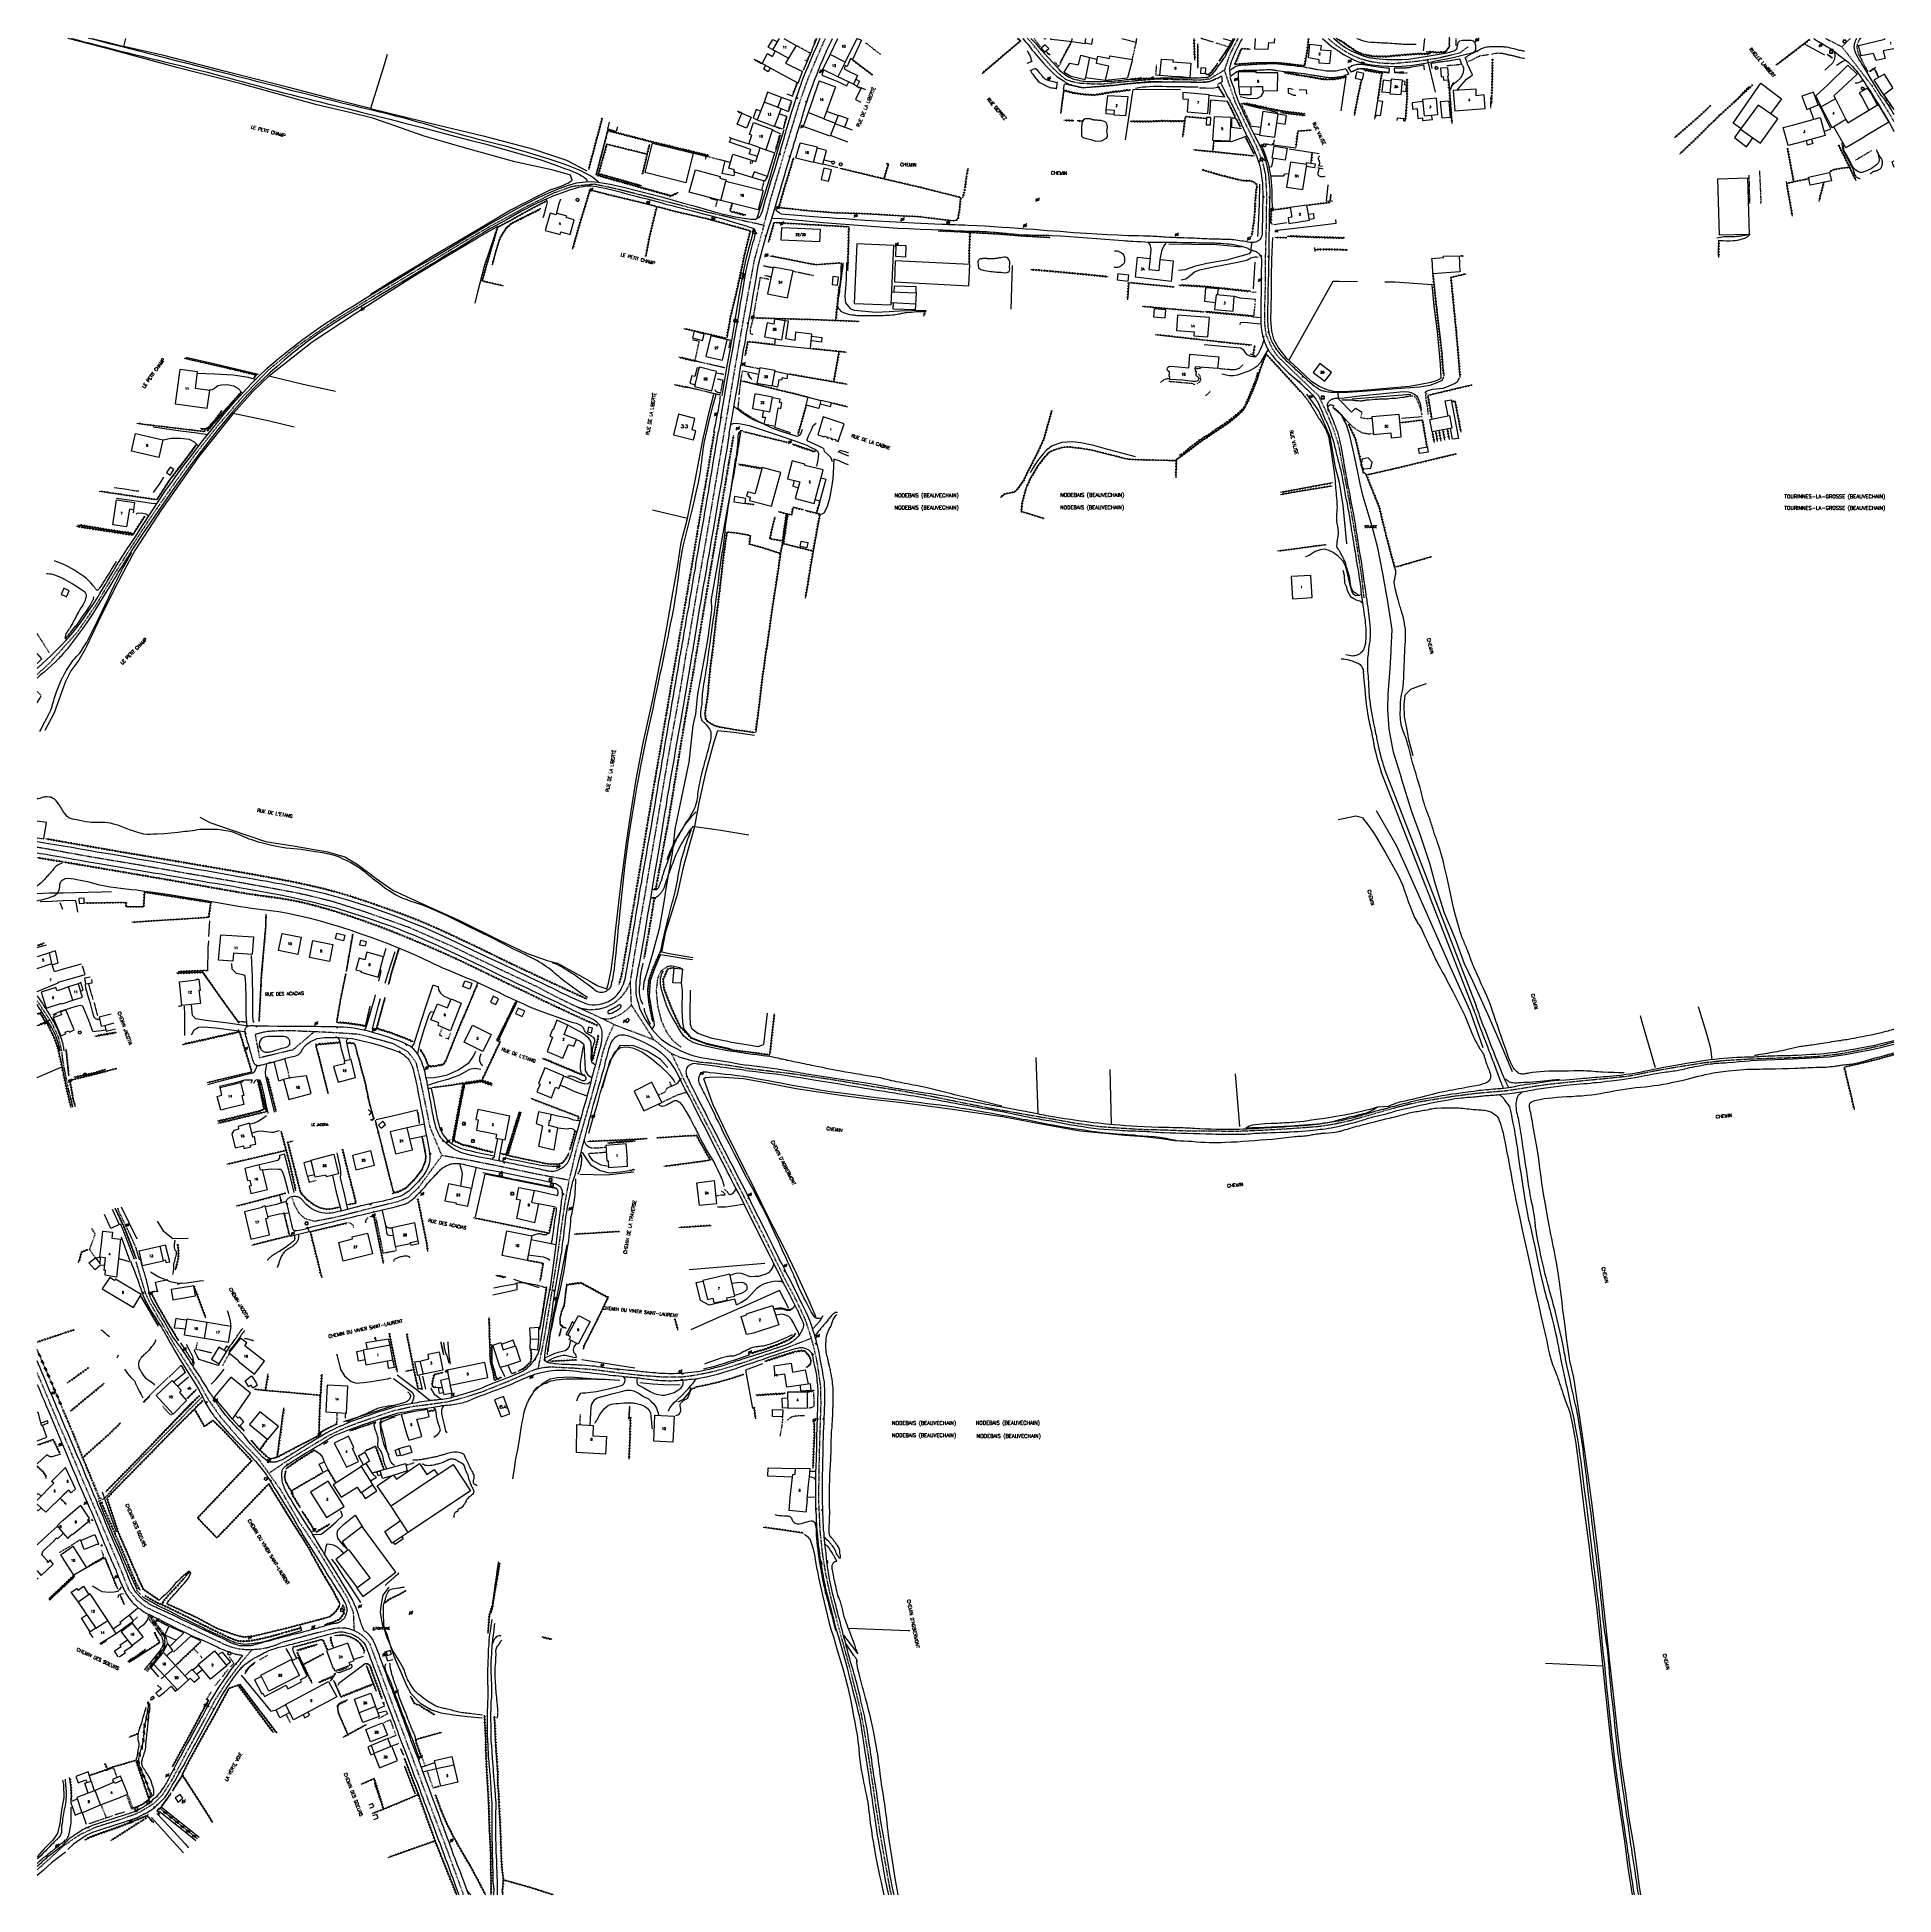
# Model space of a CAD drawing. Header units: millimetres. Extents: x 176000 to 177000, y 162000 to 163001.
import ezdxf
from ezdxf.enums import TextEntityAlignment as Align

# ---------------------------------------------------------------- set-up
doc = ezdxf.new("R2010")
doc.units = ezdxf.units.MM
doc.linetypes.add('DASHED', pattern=[0.75, 0.5, -0.25])
doc.layers.get('0').update_dxf_attribs({"linetype": 'CONTINUOUS'})
for name, color, linetype in [('W0001', 6, 'DASHED'), ('W0008', 7, 'CONTINUOUS'), ('W0014', 7, 'CONTINUOUS'), ('W0015', 2, 'CONTINUOUS'), ('W0017', 7, 'CONTINUOUS'), ('W0070', 7, 'DASHED'), ('W0071', 7, 'CONTINUOUS'), ('W0101', 7, 'CONTINUOUS'), ('W0104', 1, 'CONTINUOUS'), ('W0112', 1, 'DASHED'), ('W0120', 7, 'CONTINUOUS'), ('W0211', 2, 'CONTINUOUS'), ('W0214', 2, 'CONTINUOUS'), ('W0220', 5, 'DASHED'), ('W0300', 7, 'CONTINUOUS'), ('W0303', 7, 'CONTINUOUS'), ('W0310', 3, 'CONTINUOUS'), ('W0322', 7, 'CONTINUOUS'), ('W0323', 7, 'CONTINUOUS'), ('W0330', 7, 'CONTINUOUS'), ('W0333', 7, 'CONTINUOUS'), ('W0401', 7, 'CONTINUOUS'), ('W0420', 7, 'CONTINUOUS'), ('W0438', 7, 'CONTINUOUS'), ('W0439', 7, 'CONTINUOUS'), ('W0473', 7, 'CONTINUOUS'), ('W0501', 5, 'DASHED'), ('W0510', 5, 'CONTINUOUS'), ('W0515', 5, 'CONTINUOUS'), ('W0980', 7, 'CONTINUOUS'), ('W0983', 7, 'CONTINUOUS'), ('W0988', 4, 'CONTINUOUS'), ('W0989', 7, 'CONTINUOUS'), ('W0991', 7, 'CONTINUOUS'), ('W1102', 7, 'CONTINUOUS')]:
    doc.layers.add(name, color=color, linetype=linetype)
doc.styles.get("Standard").update_dxf_attribs({"font": 'romans.shx', "width": 0.85})

# ---------------------------------------------------------------- blocks, each defined once
blk = doc.blocks.new('T401')
for p, q in [((-0.3, 0.3), (0, 0.3)), ((-0.3, -0.25), (-0.3, 0.3)), ((-0.3, 0.15), (0, 0.15)), ((-0.3, 0), (0, 0)), ((0, 0.3), (0, -0.25)), ((-0.3, -0.15), (0, -0.15)), ((-0.3, -0.25), (-0.3, -0.3)), ((-0.3, -0.3), (0, -0.3)), ((0, -0.3), (0, -0.25))]:
    blk.add_line(p, q)
blk = doc.blocks.new('T420')
for p, q in [((0.7, 0.7), (-0.8, 0.7)), ((-0.8, 0.7), (-0.8, -0.8)), ((0.7, 0.7), (0.7, -0.8)), ((0.7, -0.8), (-0.8, -0.8))]:
    blk.add_line(p, q)
blk.add_ellipse((0, 0), major_axis=(-0.53, 0.53), ratio=1, start_param=3.926991, end_param=10.210176)
blk = doc.blocks.new('T473')
for p, q in [((-0.166667, 0.166667), (0.166667, -0.166667)), ((-0.166667, -0.166667), (0.166667, 0.166667)), ((0.500001, 0.500001), (1.000002, 1.000002)), ((-1.000002, -1.000002), (-0.500001, -0.500001))]:
    blk.add_line(p, q)
blk.add_ellipse((0, 0), major_axis=(0.471405, 0.471405), ratio=1, start_param=5.4977871438, end_param=11.780972451)
blk = doc.blocks.new('T300')
for p, q in [((-0.8, 0.5), (-0.9, 0.3)), ((-0.9, 0.3), (-0.9, 0.2)), ((-0.9, 0.2), (-0.7, 0.1)), ((-0.7, 0.6), (-0.8, 0.5)), ((-0.8, -0.1), (-0.7, 0.1)), ((-0.6, 0.7), (-0.7, 0.6)), ((-0.7, 0.1), (-0.7, 0.1)), ((-0.5, 0.7), (-0.6, 0.7)), ((-0.3, 0.6), (-0.5, 0.7)), ((-0.3, 0.6), (-0.2, 0.7)), ((-0.2, 0.6), (-0.3, 0.6)), ((-0.2, 0.7), (-0.1, 0.8)), ((-0.1, 0.8), (0.1, 0.8)), ((0.1, 0.8), (0.2, 0.7)), ((0.2, 0.7), (0.3, 0.6)), ((0.3, 0.6), (0.4, 0.5)), ((0.5, 0.5), (0.3, 0.5)), ((0.4, 0.5), (0.4, 0.5)), ((0.6, 0.4), (0.5, 0.5)), ((0.6, 0.4), (0.7, 0.3)), ((0.7, 0.3), (0.7, 0.2)), ((0.7, 0.2), (0.7, 0.1)), ((0.7, 0.1), (0.7, -0.2)), ((-0.8, -0.2), (-0.8, -0.1)), ((-0.7, -0.3), (-0.8, -0.2)), ((-0.8, -0.2), (-0.8, -0.2)), ((-0.7, -0.4), (-0.7, -0.3)), ((-0.5, -0.5), (-0.7, -0.4)), ((-0.4, -0.5), (-0.5, -0.5)), ((-0.4, -0.5), (-0.3, -0.5)), ((-0.3, -0.5), (-0.3, -0.4)), ((-0.3, -0.6), (-0.3, -0.5)), ((-0.3, -0.5), (-0.3, -0.5)), ((-0.2, -0.7), (-0.3, -0.6)), ((-0.1, -0.8), (-0.2, -0.7)), ((0.1, -0.8), (-0.1, -0.8)), ((0.2, -0.7), (0.1, -0.8)), ((0.3, -0.5), (0.2, -0.5)), ((0.3, -0.6), (0.2, -0.7)), ((0.2, -0.7), (0.2, -0.7)), ((0.5, -0.4), (0.3, -0.5)), ((0.3, -0.5), (0.3, -0.6)), ((0.3, -0.5), (0.3, -0.5)), ((0.6, -0.3), (0.5, -0.4)), ((0.7, -0.2), (0.6, -0.3)), ((0.6, -0.3), (0.6, -0.3))]:
    blk.add_line(p, q)
blk = doc.blocks.new('T303')
for p, q in [((-0.8, 0), (-0.3, 0.2)), ((-0.3, -0.2), (-0.8, 0)), ((-0.3, 0.2), (0, 0.8)), ((0, 0.8), (0.3, 0.2)), ((0.3, 0.2), (0.8, 0)), ((0.8, 0), (0.3, -0.2)), ((-0.5, -0.6), (-0.3, -0.2)), ((0, -0.3), (-0.5, -0.6)), ((0.6, -0.6), (0, -0.3)), ((0.3, -0.2), (0.6, -0.6))]:
    blk.add_line(p, q)
blk = doc.blocks.new('T438')
for p, q in [((-0.4, 0.2), (0.4, 0.2)), ((-0.4, -0.2), (-0.4, 0.2)), ((0.15, 1.1), (-0.3, 1.1)), ((-0.3, 1.1), (-0.3, 0.5)), ((-0.3, 0.5), (0.15, 0.5)), ((0.3, 0.65), (0.3, 0.95)), ((0.4, 0.2), (0.4, -0.2))]:
    blk.add_line(p, q)
at = {"flags": 128}
for points in [[(-0.4, -0.2), (0.4, 0.2)], [(0.4, -0.2), (-0.4, -0.2)]]:
    blk.add_lwpolyline(points, dxfattribs=at)
for centre, major_axis, start_param, end_param in [((0.15, 0.95), (0.106, -0.106), 0.7853982, 2.3561945), ((0.15, 0.65), (0.106, 0.106), 3.9269908, 5.4977871)]:
    blk.add_ellipse(centre, major_axis=major_axis, ratio=1, start_param=start_param, end_param=end_param)
blk = doc.blocks.new('t310o')
at = {"color": 0, "linetype": 'Continuous'}
for centre, start, end in [((-0.5, 0.4), 216.8699, 323.1304), ((0.5, -0.4), 36.8699, 143.1303)]:
    blk.add_arc(centre, 0.625, start, end, dxfattribs=at)
blk = doc.blocks.new('t323o')
at = {"color": 0, "linetype": 'Continuous'}
for radius in [0.25, 0.15]:
    blk.add_circle((0, 0), radius, dxfattribs=at)
blk = doc.blocks.new('t220o')
at = {"color": 0, "linetype": 'Continuous'}
for p, q in [((-0.25, 0.25), (0.25, 0.25)), ((-0.25, -0.25), (0.25, -0.25))]:
    blk.add_line(p, q, dxfattribs=at)
blk = doc.blocks.new('t322o')
at = {"color": 0, "linetype": 'Continuous'}
for radius in [0.25, 0.15]:
    blk.add_circle((0, 0), radius, dxfattribs=at)
blk = doc.blocks.new('t500o')
at = {"color": 0, "linetype": 'Continuous'}
for centre, start, end in [((-0.5, 0.625), 216.869898, 323.130102), ((0.5, -0.125), 36.869898, 143.130102), ((0.5, -0.625), 36.869898, 143.130102), ((-0.5, 0.125), 216.869898, 323.130102)]:
    blk.add_arc(centre, 0.625, start, end, dxfattribs=at)

msp = doc.modelspace()

# ---------------------------------------------------------------- linework, layer by layer
at = {"layer": 'W0001'}
for points in [[(176391.4, 162899.3), (176392.2, 162902.4), (176395.2, 162913.8), (176400.1, 162930.4), (176406.4, 162951.5), (176410.7, 162965.6), (176415, 162977.7), (176419.8, 162989.2), (176421.9, 162994), (176424, 162998.8), (176424.6, 163000)], [(176639.4, 162982.8), (176631.4, 162978.1), (176626.9, 162977.5), (176613.5, 162977.7), (176603.9, 162978), (176596.4, 162977.5), (176584.2, 162976.4), (176574.2, 162975.4), (176567.5, 162975.4), (176561.3, 162975.8), (176557.4, 162976.6), (176554.1, 162977.8), (176550.9, 162980.4), (176547.3, 162983.8), (176540.8, 162990.9), (176539.1, 162993.2), (176537.4, 162995.4), (176535.6, 162997.6), (176533.7, 162999.7), (176533.4, 163000)], [(176646.8, 163000), (176646.2, 162998.8), (176644.6, 162995.8), (176643.1, 162992.9), (176641.8, 162989.8), (176639.4, 162982.8)], [(176695.4, 163000), (176696, 162999.4), (176698.5, 162997.2), (176701.2, 162995.2), (176703.9, 162993.4), (176706.5, 162991.9), (176709.1, 162990.6), (176711.9, 162989.4), (176714.7, 162988.5), (176718.7, 162987.5), (176722.7, 162986.9), (176726.8, 162986.6), (176730.8, 162986.5), (176743.5, 162987.8), (176753.8, 162989.3), (176766.3, 162992.2), (176770.7, 162995.5)], [(176963.2, 163000), (176972, 162995.5)], [(176972, 162995.5), (176976.6, 163000)], [(176972, 162995.5), (176988, 162974.7), (176993.3, 162966.4), (176998.4, 162958.1), (177000, 162955.2)], [(176639.4, 162982.8), (176645.1, 162965.9), (176650.9, 162953.7), (176656.7, 162941.9), (176659.8, 162933.9), (176661.5, 162926.7), (176662.1, 162916.4), (176661.9, 162899), (176661.5, 162885.8), (176661.4, 162867.7), (176661, 162853.3), (176661.1, 162845.9), (176661.8, 162840.4), (176665.1, 162833), (176668.4, 162828.5), (176677.2, 162819.9), (176690.1, 162807.6), (176694.8, 162797.6), (176698, 162789.7), (176700.8, 162781.3), (176702.4, 162772.7), (176704.6, 162761.5), (176706.8, 162750), (176709.4, 162735), (176713.2, 162710.7), (176714.5, 162698.7)], [(176391.4, 162899.3), (176380.9, 162901.6), (176359.4, 162906.7), (176341.4, 162911.4), (176324.3, 162915.8), (176311.5, 162919), (176300, 162921.4), (176288.3, 162920.2), (176277.8, 162916.5), (176261.8, 162908.4), (176244.5, 162899), (176229.7, 162890.3), (176203.7, 162874.6), (176176.6, 162858.3), (176158.4, 162846.9), (176139.1, 162833.4), (176124, 162820.8), (176110, 162806.2), (176097.2, 162791.3), (176085.2, 162776), (176073.1, 162759.2), (176060.2, 162740.6), (176050.8, 162726.2), (176041.4, 162711.2), (176031.7, 162694.9), (176021.5, 162680), (176014, 162671.7)], [(176391.4, 162899.3), (176386.1, 162880.3), (176380.8, 162851.5), (176376, 162824.1), (176371.3, 162795.9), (176365.7, 162762.8), (176359.9, 162728.4), (176355.2, 162701.8), (176351.3, 162678.6), (176350, 162671)], [(176000, 162657.4), (176006.1, 162662.9), (176013.4, 162671)], [(176014, 162671.7), (176013.4, 162671)], [(176319.5, 162491.7), (176321.9, 162506.9), (176324.7, 162523.4), (176327.6, 162539.9), (176330.2, 162555.5), (176333, 162571.7), (176340.4, 162615.5), (176346.5, 162649.3), (176350, 162671)], [(176000, 162564.4), (176004.8, 162563.6), (176014, 162561.9)], [(176014, 162561.9), (176029, 162559.2), (176054.2, 162555), (176083.1, 162549.9), (176112.9, 162544.8), (176140, 162539.8), (176158.8, 162535.3), (176177.4, 162529.3), (176200.2, 162521.2), (176222.8, 162511.3), (176248.4, 162499), (176269.1, 162489.3), (176273.9, 162486.7), (176278.7, 162484.2), (176283.6, 162481.8), (176288.5, 162479.4)], [(176288.5, 162479.4), (176292.8, 162477.6), (176297.5, 162476.8), (176302.2, 162477.1), (176306.7, 162478.3), (176311, 162480.5), (176314.6, 162483.6), (176317.5, 162487.4), (176319.5, 162491.7)], [(176320.1, 162479.3), (176319.5, 162491.7)], [(176013.3, 162454.5), (176011.5, 162462), (176007.8, 162469.8), (176000.2, 162481.4), (176000, 162481.6)], [(176288.5, 162479.4), (176304, 162472.2)], [(176304, 162472.2), (176305.6, 162471.9), (176307.1, 162471.9), (176308.6, 162472), (176310.1, 162472.4), (176312.9, 162473.6), (176315.6, 162475.2), (176318, 162477.1), (176320.1, 162479.3)], [(176332.2, 162460.6), (176320.1, 162479.3)], [(176218, 162398.2), (176211.7, 162413.4), (176208.9, 162427.2), (176206.5, 162438.7), (176204.2, 162448.2), (176199.8, 162454), (176191.4, 162458.6), (176173.7, 162463.4), (176167.6, 162463.9), (176161.5, 162464.3), (176155.3, 162464.6), (176149.2, 162464.9), (176143.3, 162465.1), (176137.4, 162465.4), (176131.4, 162465.4), (176125.5, 162465.1), (176123.4, 162464.9), (176121.4, 162464.5), (176119.4, 162464), (176117.4, 162463.4), (176119.7, 162451), (176137.9, 162455.3), (176149.2, 162464.9)], [(176286.6, 162384.9), (176290.3, 162400.7), (176294, 162413.9), (176299, 162431.3), (176303.5, 162448.4), (176304.2, 162451.4), (176304.9, 162454.3), (176305.8, 162457.2), (176306.8, 162460.1), (176307.7, 162462.3), (176308.6, 162464.5), (176309.7, 162466.7), (176310.8, 162468.8)], [(176304, 162472.2), (176310.8, 162468.8)], [(176310.8, 162468.8), (176332.2, 162460.6)], [(176341.8, 162453), (176332.2, 162460.6)], [(177000, 162459.3), (176992.9, 162457.3), (176980.1, 162454.6), (176970.6, 162452.8), (176958.9, 162451.5), (176947.2, 162450.9), (176933.8, 162450.5), (176922.1, 162450.1), (176908.5, 162449.3), (176904.3, 162448.8), (176897.8, 162448.1), (176885.2, 162446.1), (176872.7, 162444), (176857.2, 162440.9), (176843.8, 162439.5), (176834.2, 162438.6), (176823.4, 162437.5), (176812.9, 162436.4), (176791.9, 162433.1), (176775.6, 162431.7), (176761.8, 162429.9), (176744.8, 162427.1), (176736.4, 162425.2), (176726.1, 162422.4), (176717.1, 162419.8), (176707.3, 162417), (176698.8, 162415.1), (176691.2, 162413.9), (176684.4, 162413.3), (176672.8, 162412.5), (176662.6, 162411.9), (176647, 162411.2), (176633.8, 162411.3), (176622.5, 162411.3), (176607.2, 162411.9), (176594.6, 162412.2), (176580.1, 162413.1), (176571.4, 162413.8), (176560.2, 162415.4), (176550.7, 162417.1), (176538.5, 162419.2), (176514, 162423.5), (176498.3, 162426.6), (176481.8, 162430), (176464, 162433.2), (176449.6, 162435.4), (176428.3, 162439), (176406.5, 162442.2), (176385.3, 162444.7), (176374, 162446.5), (176363.6, 162447.9), (176358, 162448.3), (176352.4, 162449.3), (176347, 162450.8), (176341.8, 162453)], [(176417, 162299.9), (176416.1, 162302.7), (176415.2, 162305.5), (176414.3, 162308.2), (176413.2, 162311), (176409.1, 162319.8), (176402.9, 162331.5), (176395, 162347.6), (176382.1, 162373.5), (176367.5, 162402), (176357.6, 162421.1), (176349.5, 162436.8), (176341.8, 162453)], [(176137.2, 162375.5), (176138.7, 162371.3), (176141, 162367.1), (176144.1, 162364.4), (176149.2, 162362.9), (176159.9, 162364.9), (176175.3, 162368.8), (176194.4, 162373.5), (176199.8, 162375.7), (176205.4, 162380.9), (176218, 162398.2)], [(176286.6, 162384.9), (176269, 162388.2), (176250.4, 162392.1), (176233.5, 162395.5), (176218, 162398.2)], [(176269.9, 162283.5), (176273.1, 162299.3), (176276.1, 162317.7), (176279.8, 162340.4), (176282.6, 162360.6), (176284.6, 162374.4), (176286.6, 162384.9)], [(176053.1, 162341.1), (176058.2, 162324.2), (176060.3, 162319.6), (176064.9, 162311.6), (176073.6, 162296.9), (176079, 162288.4), (176087.2, 162275.7), (176092.6, 162266.1), (176098.8, 162257.3), (176108.7, 162245.9), (176119.3, 162234.6), (176124.7, 162227.1)], [(176269.9, 162283.5), (176272.3, 162284), (176274.7, 162284.3), (176277.2, 162284.4), (176279.6, 162284.3), (176289, 162283.8), (176299.5, 162283), (176315.5, 162281), (176326.3, 162279.8), (176337.7, 162279), (176347.6, 162279.1), (176353.2, 162279.8), (176359.8, 162281), (176366, 162282.4), (176373, 162284.4), (176381.1, 162287), (176391.3, 162290.6), (176401, 162293.7), (176417, 162299.9)], [(176425.2, 162171), (176424.9, 162172.1), (176423.1, 162183.3), (176421.8, 162195.4), (176421, 162212.3), (176421.2, 162230.4), (176421.6, 162246.1), (176422.2, 162264.1), (176422.1, 162273.4), (176420.4, 162285.3), (176419.7, 162289), (176418.9, 162292.6), (176418, 162296.3), (176417, 162299.9)], [(176014, 162248.2), (176009.7, 162258.3), (176001.9, 162276.8), (176000, 162281.2)], [(176124.7, 162227.1), (176135.7, 162234.5), (176148.3, 162242.2), (176157.5, 162247.7), (176166, 162251.7), (176172.6, 162254.2), (176183.3, 162257.9), (176192.2, 162260.9), (176202.7, 162263.2), (176212.3, 162264.4), (176220.8, 162265.6), (176227.8, 162267.3), (176233.3, 162269), (176239.9, 162271.1), (176253.5, 162276.6), (176263.9, 162281.1), (176265.3, 162281.9), (176266.8, 162282.5), (176268.3, 162283.1), (176269.9, 162283.5)], [(176014, 162248.2), (176017.7, 162239.4), (176025, 162222.1), (176033, 162203.5), (176040.8, 162185), (176046.7, 162171)], [(176124.7, 162227.1), (176131, 162218.3), (176141.2, 162200.8), (176150.4, 162187.2), (176160.2, 162171)], [(176115.7, 162132), (176112.2, 162132), (176108.7, 162132.4), (176105.2, 162133.2), (176101.9, 162134.4), (176087.1, 162141.3), (176071.8, 162148.6), (176058.6, 162154.9), (176054.1, 162158.4), (176049.5, 162164), (176046.9, 162170.5), (176046.7, 162171)], [(176160.2, 162171), (176160.7, 162170.2), (176166.8, 162160.4), (176170.2, 162152.4), (176170.7, 162142.3)], [(176460.1, 162000), (176459.2, 162004.1), (176457.6, 162013.2), (176455.8, 162023.1), (176454, 162033.6), (176451.9, 162046.9), (176450.3, 162058.3), (176448, 162073.8), (176445.5, 162088.9), (176443.9, 162097.4), (176441.7, 162106.8), (176437.6, 162122.8), (176432, 162143.2), (176427.1, 162161.9), (176427.1, 162161.9), (176425.2, 162171)], [(176170.7, 162142.3), (176168.2, 162143.2), (176165.5, 162143.7), (176162.8, 162143.7), (176160.1, 162143.4), (176146.7, 162140), (176132.2, 162136), (176128.3, 162134.4), (176124.2, 162133.1), (176120, 162132.3), (176115.7, 162132)], [(176229.7, 162000), (176226.9, 162007.7), (176220.2, 162025.9), (176212.5, 162046.1), (176205.4, 162065.2), (176199, 162082.4), (176193.5, 162097), (176186.8, 162114.9), (176179.3, 162135), (176177.6, 162137.3), (176175.6, 162139.3), (176173.3, 162141), (176170.7, 162142.3)], [(176014, 162026.2), (176014.7, 162026.8), (176023.1, 162032.5), (176031.8, 162036.6), (176046.1, 162041.1), (176054.8, 162044.3), (176063.1, 162049.4), (176067.8, 162054.3), (176072.6, 162061.8), (176080.1, 162076), (176090.1, 162094.2), (176096, 162105.2), (176102.4, 162115.1), (176109.9, 162125.1), (176115.7, 162132)], [(176000, 162013.5), (176005.2, 162018.1), (176014, 162026.2)]]:
    msp.add_lwpolyline(points, dxfattribs=at)
at = {"layer": 'W0008'}
for points in [[(176530.8, 163000), (176532.3, 162998.2), (176533.5, 162996.8), (176534.7, 162995.4), (176535.8, 162993.9), (176537, 162992.5), (176538.1, 162991.1), (176539.3, 162989.7), (176540.5, 162988.3), (176541.8, 162986.9), (176543.6, 162984.9), (176545.5, 162983), (176547.4, 162981.1), (176549.4, 162979.3)], [(176550.7, 162983), (176547.5, 162986.4), (176544.4, 162989.9), (176541.3, 162993.3), (176538.2, 162996.8), (176535.2, 163000)], [(176643.4, 162988), (176643.9, 162989.1), (176644.3, 162990.2), (176644.8, 162991.3), (176645.3, 162992.4), (176646, 162993.9), (176646.7, 162995.3), (176647.5, 162996.8), (176648.2, 162998.3), (176648.8, 162999.2), (176649.2, 163000)], [(176692.3, 163000), (176692.4, 162999.8), (176693.8, 162998.6), (176695.2, 162997.4), (176696.6, 162996.2), (176698, 162995.1), (176699.5, 162994.1), (176701, 162993.1), (176702.5, 162992.1), (176704.3, 162991), (176706.1, 162990), (176708, 162989), (176709.9, 162988)], [(176718.2, 162989.4), (176714.7, 162990.3), (176711.2, 162991.6), (176707.9, 162993.1), (176704.7, 162994.9), (176701.7, 162997), (176698.9, 162999.3), (176698.2, 163000)], [(176709.9, 162988), (176713.6, 162986.7), (176718.8, 162985.8), (176723.9, 162985.2), (176732.3, 162984.8), (176739.9, 162985.3), (176747.5, 162986.6), (176754.3, 162988), (176762.6, 162989.7), (176768.9, 162991.3), (176772.7, 162992.2), (176774.1, 162992.7), (176774.9, 162993.6), (176774.9, 162996), (176774.3, 162997.8), (176773.7, 162998.5), (176772.3, 162998.8), (176767.6, 162998.8), (176766, 162998.5), (176765.1, 162997.6), (176764.8, 162995.9), (176764.4, 162994), (176763.4, 162993.2), (176760.5, 162992.4), (176758.3, 162991.9), (176748.7, 162990.3), (176743.1, 162989.4), (176738.7, 162988.7), (176735.2, 162988.4), (176731.3, 162988.4), (176726.8, 162988.5), (176722.8, 162988.8), (176718.2, 162989.4)], [(176956.9, 163000), (176957.1, 162999.8), (176958.1, 162999.1), (176959.1, 162998.5), (176960, 162998), (176960.8, 162997.5), (176961.6, 162997), (176962.5, 162996.5), (176963.3, 162996), (176964.1, 162995.5), (176965, 162995), (176965.8, 162994.4), (176967.3, 162993.4), (176968.7, 162992.3), (176970.2, 162991.2), (176971.6, 162990.1), (176972.6, 162989.4), (176973.6, 162988.7), (176974.5, 162987.9), (176975.4, 162987.1), (176976.5, 162986.1), (176977.6, 162985), (176978.7, 162983.8), (176979.7, 162982.6), (176980.6, 162981.4), (176981.5, 162980.2), (176982.4, 162978.9), (176983.2, 162977.7), (176984.3, 162976.1), (176985.3, 162974.5), (176986.4, 162972.9), (176987.4, 162971.3), (176989.8, 162967.5), (176992.2, 162963.7), (176994.5, 162959.9), (176996.8, 162956), (176997.6, 162954.5), (176998.4, 162953), (176999.2, 162951.5), (177000, 162949.9)], [(176993.4, 162969.1), (176990.7, 162973.3), (176988, 162977.6), (176985.4, 162981.9), (176982.8, 162986.3), (176982, 162987.5), (176981.2, 162988.8), (176980.4, 162990.2), (176979.7, 162991.5), (176979.4, 162992.3), (176979.1, 162993.2), (176978.9, 162994), (176978.8, 162994.9), (176978.7, 162995.1), (176978.7, 162995.4), (176978.7, 162995.7), (176978.7, 162996), (176978.8, 162996.3), (176978.8, 162996.6), (176978.9, 162996.8), (176978.9, 162997.1), (176979.1, 162997.9), (176979.4, 162998.7), (176979.7, 162999.4), (176980.1, 163000)], [(176639.8, 162990.1), (176639, 162989.1), (176638.2, 162988.1), (176637.5, 162987), (176636.7, 162986), (176636.2, 162985.3), (176635.8, 162984.7), (176635.3, 162984), (176634.8, 162983.3), (176634.4, 162982.6), (176633.9, 162982), (176633.3, 162981.3), (176632.8, 162980.7), (176632.5, 162980.3), (176632.1, 162980), (176631.7, 162979.6), (176631.3, 162979.4), (176631, 162979.2), (176630.7, 162979.1), (176630.4, 162979), (176630, 162979), (176628.9, 162978.8), (176627.8, 162978.7), (176626.7, 162978.7), (176625.6, 162978.6), (176622.6, 162978.5), (176619.7, 162978.5), (176616.8, 162978.5), (176613.9, 162978.5), (176610.9, 162978.5), (176608, 162978.5), (176605.1, 162978.5), (176602.2, 162978.4), (176600.5, 162978.4), (176598.8, 162978.3), (176597.1, 162978.2), (176595.4, 162978.2), (176593.5, 162978.1), (176591.5, 162977.9), (176589.6, 162977.8), (176587.6, 162977.6), (176586.6, 162977.6), (176585.5, 162977.4), (176584.4, 162977.3), (176583.4, 162977.2), (176582.3, 162977.1), (176581.2, 162977), (176580.1, 162976.9), (176579.1, 162976.8), (176577.2, 162976.7), (176575.2, 162976.7), (176573.3, 162976.6), (176571.4, 162976.6), (176570.7, 162976.6), (176569.9, 162976.6), (176569.2, 162976.6), (176568.5, 162976.6), (176567.4, 162976.6), (176566.3, 162976.6), (176565.2, 162976.6), (176564.1, 162976.7), (176563.3, 162976.8), (176562.4, 162977), (176561.5, 162977.2), (176560.6, 162977.4), (176559.9, 162977.5), (176559.3, 162977.7), (176558.6, 162977.9), (176557.9, 162978.1), (176556.9, 162978.5), (176555.9, 162978.9), (176554.9, 162979.4), (176554, 162980), (176553.1, 162980.7), (176552.2, 162981.4), (176551.4, 162982.2), (176550.7, 162983)], [(176642.1, 162983.4), (176642.8, 162985.5)], [(176642.8, 162985.5), (176643.4, 162988)], [(176549.4, 162979.3), (176550.3, 162978.8), (176551.1, 162978.2), (176552, 162977.7), (176552.8, 162977.1), (176553.1, 162976.9), (176553.3, 162976.8), (176553.5, 162976.6), (176553.7, 162976.4), (176553.9, 162976.3), (176554.2, 162976.1), (176554.4, 162975.9), (176554.7, 162975.8), (176555.2, 162975.6), (176555.7, 162975.4), (176556.3, 162975.2), (176556.8, 162975.1), (176557.7, 162974.8), (176558.5, 162974.6), (176559.4, 162974.4), (176560.2, 162974.2), (176561, 162974), (176561.8, 162973.8), (176562.6, 162973.7), (176563.4, 162973.6), (176564.5, 162973.6), (176565.6, 162973.7), (176566.6, 162973.7), (176567.7, 162973.8), (176568.6, 162973.9), (176569.5, 162974), (176570.4, 162974), (176571.2, 162974.1), (176572.1, 162974.2), (176573, 162974.3), (176573.8, 162974.4), (176574.7, 162974.5), (176575.4, 162974.5), (176576.1, 162974.6), (176576.7, 162974.6), (176577.4, 162974.6), (176578, 162974.7), (176578.7, 162974.7), (176579.4, 162974.7), (176580, 162974.8), (176580.7, 162974.9), (176581.4, 162975), (176582, 162975), (176582.7, 162975.1), (176583.3, 162975.3), (176584, 162975.4), (176584.6, 162975.4), (176585.3, 162975.5), (176587, 162975.7), (176588.7, 162975.9), (176590.4, 162976), (176592.1, 162976.2), (176593.4, 162976.3), (176594.8, 162976.4), (176596.2, 162976.5), (176597.5, 162976.6), (176598.6, 162976.7), (176599.6, 162976.7), (176600.7, 162976.8), (176601.7, 162976.8), (176602.4, 162976.8), (176603.1, 162976.8), (176603.7, 162976.8), (176604.4, 162976.7), (176605.1, 162976.7), (176605.7, 162976.7), (176606.4, 162976.6), (176607.1, 162976.6), (176607.9, 162976.6), (176608.8, 162976.6), (176609.7, 162976.6), (176610.6, 162976.6), (176611.5, 162976.6), (176612.4, 162976.6), (176613.3, 162976.6), (176614.2, 162976.6), (176615.3, 162976.6), (176616.4, 162976.6), (176617.5, 162976.5), (176618.6, 162976.5), (176619.3, 162976.5), (176620, 162976.5), (176620.6, 162976.5), (176621.3, 162976.4), (176622, 162976.4), (176622.7, 162976.4), (176623.4, 162976.4), (176624.1, 162976.4), (176625.3, 162976.4), (176626.6, 162976.4), (176627.8, 162976.5), (176629.1, 162976.6), (176629.7, 162976.6), (176630.4, 162976.7), (176631, 162976.8), (176631.7, 162977), (176632.1, 162977.1), (176632.6, 162977.3), (176633.1, 162977.5), (176633.5, 162977.7), (176633.9, 162978), (176634.4, 162978.2), (176634.8, 162978.4), (176635.2, 162978.6)], [(176637.6, 162975.9), (176638.3, 162974.4), (176639, 162973), (176639.7, 162971.5), (176640.4, 162970.1), (176640.8, 162969.3), (176641.2, 162968.5), (176641.6, 162967.8), (176642.1, 162967), (176642.5, 162966.2), (176642.9, 162965.5), (176643.3, 162964.7), (176643.8, 162963.9), (176644.6, 162962.3), (176645.4, 162960.6), (176646.2, 162959), (176647, 162957.3), (176647.3, 162956.5), (176647.7, 162955.7), (176648, 162955), (176648.4, 162954.2), (176648.7, 162953.4), (176649.1, 162952.6), (176649.5, 162951.8), (176649.8, 162951), (176650.4, 162949.8), (176651, 162948.6), (176651.6, 162947.4), (176652.3, 162946.2), (176652.9, 162945), (176653.5, 162943.8), (176654.1, 162942.6), (176654.7, 162941.3), (176655.1, 162940.3), (176655.6, 162939.3), (176656, 162938.3), (176656.4, 162937.2), (176656.7, 162936.7), (176656.9, 162936.1), (176657.1, 162935.6), (176657.3, 162935.1), (176657.5, 162934.4), (176657.7, 162933.7), (176658, 162933.1), (176658.2, 162932.4), (176658.5, 162931.1), (176658.8, 162929.7), (176659, 162928.4), (176659.3, 162927), (176659.5, 162925.8), (176659.6, 162924.5), (176659.8, 162923.2), (176659.9, 162922), (176660, 162920.5), (176660, 162919), (176660.1, 162917.5), (176660.1, 162916), (176660.1, 162914), (176660.1, 162912), (176660, 162910), (176660, 162908), (176660, 162905.9), (176659.9, 162903.7), (176659.9, 162901.6), (176659.8, 162899.5), (176659.8, 162898.3), (176659.8, 162897.1), (176659.8, 162895.9), (176659.7, 162894.7), (176659.7, 162894.3), (176659.6, 162894), (176659.6, 162893.6), (176659.5, 162893.3), (176659.3, 162892.7), (176659, 162892.3), (176658.7, 162891.8), (176658.3, 162891.4), (176658, 162891.1), (176657.7, 162890.9), (176657.3, 162890.7), (176657, 162890.5), (176656.5, 162890.4), (176656.1, 162890.3), (176655.6, 162890.2), (176655.1, 162890.1), (176654.9, 162890.1), (176654.6, 162890.1), (176654.4, 162890.1), (176654.2, 162890.1)], [(176643.5, 162976.3), (176642.6, 162979)], [(176644.8, 162972.7), (176643.5, 162976.3)], [(176700.8, 162809.2), (176700, 162809.2), (176699.2, 162809.2), (176698.4, 162809.2), (176697.6, 162809.2), (176696.8, 162809.3), (176696.1, 162809.4), (176695.3, 162809.5), (176694.5, 162809.6), (176693.8, 162809.7), (176693.1, 162809.9), (176692.5, 162810), (176691.8, 162810.2), (176691.4, 162810.4), (176690.9, 162810.6), (176690.5, 162810.8), (176690.1, 162811.1), (176689, 162811.9), (176687.8, 162812.7), (176686.8, 162813.6), (176685.7, 162814.5), (176685.2, 162814.8), (176684.8, 162815.2), (176684.4, 162815.6), (176684, 162816), (176683.6, 162816.4), (176683.2, 162816.8), (176682.8, 162817.2), (176682.3, 162817.6), (176681.7, 162818.2), (176681.1, 162818.8), (176680.5, 162819.3), (176679.9, 162819.9), (176679.2, 162820.4), (176678.6, 162821), (176678, 162821.5), (176677.4, 162822.1), (176676, 162823.4), (176674.6, 162824.7), (176673.3, 162825.9), (176672, 162827.3), (176671.3, 162828), (176670.7, 162828.7), (176670, 162829.4), (176669.4, 162830.1), (176668.8, 162830.9), (176668.2, 162831.6), (176667.7, 162832.3), (176667.2, 162833.1), (176666.8, 162833.7), (176666.4, 162834.3), (176666, 162834.9), (176665.7, 162835.6), (176665.3, 162836.2), (176665, 162836.9), (176664.7, 162837.6), (176664.5, 162838.3), (176664.2, 162839), (176664, 162839.7), (176663.7, 162840.4), (176663.6, 162841.2), (176663.4, 162842), (176663.3, 162842.8), (176663.2, 162843.7), (176663.1, 162844.5), (176663.1, 162845.4), (176663, 162846.3), (176662.9, 162847.2), (176662.9, 162848), (176662.8, 162848.9), (176662.8, 162849.7), (176662.8, 162850.5), (176662.9, 162851.3), (176662.9, 162852.2), (176662.9, 162853), (176662.9, 162853.8), (176662.9, 162854.7), (176663, 162857.9), (176663, 162861.2), (176663.1, 162864.5), (176663.2, 162867.7), (176663.2, 162869.2), (176663.2, 162870.7), (176663.3, 162872.2), (176663.3, 162873.7), (176663.3, 162875.1), (176663.4, 162876.6), (176663.4, 162878.1), (176663.4, 162879.6), (176663.5, 162881.3), (176663.5, 162883.1), (176663.5, 162884.8), (176663.5, 162886.6), (176663.5, 162888.4), (176663.6, 162890.1), (176663.6, 162891.9), (176663.6, 162893.6), (176663.7, 162897.9), (176663.8, 162902.1), (176663.8, 162906.3), (176664, 162910.5), (176664, 162911.6), (176664, 162912.7), (176664.1, 162913.9), (176664.1, 162915), (176664.1, 162916), (176664.1, 162917), (176664.1, 162918), (176664.1, 162919), (176664, 162920), (176663.9, 162921), (176663.8, 162922), (176663.7, 162923.1), (176663.6, 162924.2), (176663.5, 162925.3), (176663.4, 162926.5), (176663.2, 162927.6), (176663.1, 162928.5), (176662.9, 162929.4), (176662.7, 162930.4), (176662.5, 162931.3), (176662.3, 162932), (176662.1, 162932.7), (176661.9, 162933.4), (176661.7, 162934.2), (176661.5, 162934.7), (176661.4, 162935.3), (176661.2, 162935.9), (176661, 162936.4), (176660.8, 162937), (176660.6, 162937.6), (176660.4, 162938.1), (176660.1, 162938.7), (176659.9, 162939.3), (176659.7, 162939.8), (176659.4, 162940.4), (176659.2, 162941), (176659.1, 162941.2), (176659, 162941.4), (176658.9, 162941.6), (176658.8, 162941.8), (176658.6, 162942.1), (176658.5, 162942.3), (176658.4, 162942.5), (176658.3, 162942.7), (176657.2, 162944.9), (176656.1, 162947.1), (176655, 162949.3), (176653.9, 162951.5), (176652.6, 162954.2), (176651.2, 162957), (176649.9, 162959.7), (176648.6, 162962.5), (176648, 162963.9), (176647.4, 162965.2), (176646.9, 162966.6), (176646.3, 162967.9), (176645.9, 162969.1), (176645.5, 162970.3), (176645.1, 162971.5), (176644.8, 162972.7)], [(176993.4, 162969.1), (176994.7, 162967.4), (176995.9, 162965.6), (176997.1, 162963.9), (176998.2, 162962.1), (176998.6, 162961.5), (176999, 162960.9), (176999.3, 162960.2), (176999.7, 162959.6), (177000, 162959)], [(177000, 162949.9), (177000, 162949.9)], [(176014, 162674.1), (176014.2, 162674.4), (176014.4, 162674.6), (176014.7, 162674.9), (176014.9, 162675.1), (176017.1, 162677.5), (176019.2, 162680), (176021.3, 162682.6), (176023.3, 162685.2), (176025.6, 162688.5), (176027.9, 162691.8), (176030.1, 162695.1), (176032.3, 162698.5), (176033.8, 162700.9), (176035.2, 162703.3), (176036.7, 162705.7), (176038.1, 162708.1), (176039.5, 162710.5), (176040.9, 162712.9), (176042.3, 162715.3), (176043.8, 162717.6), (176046, 162721.1), (176048.2, 162724.5), (176050.5, 162727.9), (176052.7, 162731.3), (176056.8, 162737.6), (176060.9, 162743.9), (176065, 162750.1), (176069.2, 162756.4), (176072.5, 162761), (176075.8, 162765.6), (176079.2, 162770.2), (176082.7, 162774.8), (176088.6, 162782.5), (176094.6, 162790.1), (176100.7, 162797.7), (176107, 162805), (176111.1, 162809.5), (176115.2, 162813.9), (176119.5, 162818.2), (176123.9, 162822.3), (176129.9, 162827.6), (176136.2, 162832.6), (176142.5, 162837.4), (176149, 162842.1), (176154.4, 162845.9), (176160, 162849.5), (176165.6, 162853), (176171.2, 162856.5), (176176.3, 162859.7), (176181.3, 162862.7), (176186.4, 162865.8), (176191.5, 162868.8), (176197.4, 162872.4), (176203.3, 162876), (176209.2, 162879.5), (176215.2, 162883), (176224.3, 162888.5), (176233.4, 162894), (176242.5, 162899.4), (176251.8, 162904.6), (176257.9, 162908), (176264.1, 162911.3), (176270.3, 162914.5), (176276.8, 162917.3), (176281.2, 162919.1), (176285.7, 162920.7), (176290.4, 162922.1), (176295.1, 162922.8), (176298.6, 162922.9), (176302, 162922.6), (176305.3, 162922), (176308.6, 162921.4), (176315.8, 162919.9), (176322.8, 162918.1), (176329.9, 162916.2), (176336.9, 162914.4), (176342.5, 162912.9), (176348.1, 162911.3), (176353.6, 162909.7), (176359.2, 162908.1), (176364.8, 162906.5), (176370.4, 162905.1), (176376.1, 162903.9), (176381.8, 162902.9), (176383.1, 162902.7), (176384.4, 162902.6), (176385.7, 162902.6), (176387, 162902.6)], [(176385.9, 162897.6), (176383.9, 162898.2), (176382, 162898.8), (176380.1, 162899.4), (176378.2, 162900), (176375.3, 162900.8), (176372.4, 162901.7), (176369.5, 162902.6), (176366.6, 162903.4), (176363.9, 162904.1), (176361.1, 162904.8), (176358.4, 162905.5), (176355.6, 162906.2), (176352.9, 162906.9), (176350.1, 162907.6), (176347.4, 162908.3), (176344.6, 162909), (176342, 162909.7), (176339.3, 162910.4), (176336.7, 162911.2), (176334, 162911.9), (176331.4, 162912.6), (176328.7, 162913.3), (176326.1, 162914), (176323.4, 162914.7), (176319.1, 162915.8), (176314.7, 162917), (176310.4, 162918.1), (176306, 162919.1), (176303.6, 162919.5), (176301.2, 162920), (176298.8, 162920.3), (176296.3, 162920.3), (176291.5, 162919.6), (176286.8, 162918.3), (176282.3, 162916.7), (176277.8, 162915), (176269.3, 162911.2), (176260.9, 162906.9), (176252.8, 162902.3), (176244.6, 162897.7), (176240, 162895), (176235.4, 162892.3), (176230.8, 162889.5), (176226.3, 162886.7), (176223.5, 162885.1), (176220.7, 162883.4), (176217.9, 162881.7), (176215.2, 162880), (176212.4, 162878.3), (176209.6, 162876.7), (176206.9, 162875), (176204.1, 162873.3), (176200.3, 162871), (176196.5, 162868.7), (176192.6, 162866.5), (176188.8, 162864.2), (176185, 162861.9), (176181.2, 162859.6), (176177.3, 162857.3), (176173.6, 162855), (176167.7, 162851.4), (176162, 162847.8), (176156.2, 162844.1), (176150.6, 162840.3), (176146.1, 162837), (176141.7, 162833.7), (176137.4, 162830.3), (176133.1, 162826.7), (176129.2, 162823.3), (176125.3, 162819.9), (176121.5, 162816.3), (176117.8, 162812.6), (176113.5, 162808.1), (176109.4, 162803.5), (176105.3, 162798.8), (176101.3, 162794), (176097.5, 162789.4), (176093.8, 162784.7), (176090.2, 162780), (176086.6, 162775.3), (176082.3, 162769.6), (176078.1, 162763.8), (176073.9, 162758), (176069.8, 162752.1), (176065.5, 162745.9), (176061.2, 162739.6), (176056.9, 162733.3), (176052.8, 162727), (176051, 162724.3), (176049.3, 162721.5), (176047.6, 162718.8), (176045.9, 162716), (176044.2, 162713.3), (176042.5, 162710.5), (176040.8, 162707.7), (176039.1, 162705), (176036.1, 162700.1), (176033.1, 162695.1), (176030, 162690.2), (176026.7, 162685.4), (176024.2, 162681.7), (176021.5, 162678.1), (176018.9, 162674.5), (176016.1, 162671)], [(176654.2, 162890.1), (176653.5, 162886.1)], [(176653.5, 162886.1), (176653.9, 162886), (176654.2, 162885.9), (176654.6, 162885.8), (176654.9, 162885.6), (176655.5, 162885.5), (176656, 162885.3), (176656.5, 162885.1), (176657, 162884.8), (176657.3, 162884.6), (176657.6, 162884.3), (176657.9, 162884.1), (176658.1, 162883.8), (176658.3, 162883.6), (176658.4, 162883.5), (176658.5, 162883.3), (176658.6, 162883.1), (176658.8, 162882.8), (176658.9, 162882.6), (176659.1, 162882.3), (176659.2, 162882), (176659.3, 162881.7), (176659.4, 162881.3), (176659.4, 162881), (176659.5, 162880.6), (176659.5, 162880.4), (176659.5, 162880.1), (176659.5, 162879.9), (176659.5, 162879.6), (176659.4, 162879.4), (176659.4, 162879.1), (176659.4, 162878.9), (176659.4, 162878.7), (176659.4, 162877.3), (176659.3, 162875.9), (176659.3, 162874.6), (176659.3, 162873.2), (176659.3, 162871.8), (176659.3, 162870.5), (176659.3, 162869.1), (176659.3, 162867.7), (176659.2, 162866.7), (176659.2, 162865.6), (176659.2, 162864.6), (176659.2, 162863.5), (176659.2, 162862.5), (176659.2, 162861.4), (176659.1, 162860.3), (176659.1, 162859.3), (176659.1, 162856.1), (176659, 162852.9), (176659, 162849.7), (176659.1, 162846.5), (176659.1, 162845.9), (176659.2, 162845.3), (176659.2, 162844.7), (176659.3, 162844.1), (176659.4, 162843.3), (176659.5, 162842.5), (176659.6, 162841.7), (176659.8, 162840.8), (176659.9, 162840.1), (176660.1, 162839.4), (176660.3, 162838.6), (176660.6, 162837.9), (176660.8, 162837.3), (176661, 162836.6), (176661.3, 162836), (176661.5, 162835.3), (176661.7, 162834.8), (176661.9, 162834.3), (176662.2, 162833.8), (176662.4, 162833.3), (176662.7, 162832.8), (176663, 162832.3), (176663.3, 162831.9), (176663.6, 162831.4), (176664.2, 162830.6), (176664.7, 162829.8), (176665.3, 162829.1), (176665.9, 162828.3), (176667, 162827), (176668.2, 162825.8), (176669.3, 162824.5), (176670.5, 162823.3), (176671.4, 162822.4), (176672.3, 162821.5), (176673.2, 162820.6), (176674.2, 162819.7), (176675.3, 162818.7), (176676.4, 162817.7), (176677.5, 162816.7), (176678.6, 162815.8), (176679, 162815.4), (176679.3, 162815.1), (176679.7, 162814.8), (176680, 162814.5), (176680.4, 162814.2), (176680.8, 162813.8), (176681.1, 162813.5), (176681.5, 162813.2), (176682.3, 162812.5), (176683, 162811.8), (176683.8, 162811.1), (176684.5, 162810.4), (176684.8, 162810.1), (176685.1, 162809.8), (176685.4, 162809.5), (176685.7, 162809.2), (176686.1, 162808.7), (176686.5, 162808.3), (176686.9, 162807.9), (176687.3, 162807.4), (176687.6, 162807), (176688, 162806.6), (176688.3, 162806.1), (176688.6, 162805.7), (176688.8, 162805.3), (176689.1, 162805), (176689.4, 162804.6), (176689.6, 162804.2), (176689.9, 162803.7), (176690.1, 162803.1), (176690.4, 162802.6), (176690.6, 162802), (176690.9, 162801.5), (176691.1, 162801), (176691.4, 162800.5), (176691.6, 162800), (176691.8, 162799.5), (176692, 162799), (176692.2, 162798.5), (176692.4, 162798.1), (176692.5, 162797.6), (176692.7, 162797.1), (176692.9, 162796.6), (176693.1, 162796.2), (176693.3, 162795.8), (176693.4, 162795.4), (176693.6, 162795), (176693.8, 162794.6), (176694, 162794.2), (176694.2, 162793.9), (176694.4, 162793.5), (176694.5, 162793.1), (176694.9, 162792.3), (176695.2, 162791.6), (176695.5, 162790.9), (176695.8, 162790.1), (176696.2, 162789), (176696.6, 162788), (176696.9, 162786.9), (176697.2, 162785.8), (176697.8, 162784), (176698.3, 162782.2), (176698.8, 162780.4), (176699.3, 162778.6), (176699.5, 162777.7), (176699.7, 162776.8), (176699.9, 162775.9), (176700.2, 162775), (176700.4, 162774.1), (176700.6, 162773.2), (176700.8, 162772.3), (176701, 162771.4), (176701.2, 162770.5), (176701.5, 162769.7), (176701.7, 162768.8), (176701.9, 162768), (176702.1, 162767.1), (176702.3, 162766.2), (176702.5, 162765.4), (176702.7, 162764.5), (176702.9, 162763.4), (176703.1, 162762.2), (176703.3, 162761.1), (176703.5, 162759.9), (176703.7, 162758.8), (176703.9, 162757.6), (176704.1, 162756.5), (176704.3, 162755.3), (176704.5, 162754.1), (176704.7, 162752.9), (176705, 162751.6), (176705.3, 162750.4), (176705.5, 162749.2), (176705.8, 162747.9), (176706, 162746.7), (176706.2, 162745.5), (176706.4, 162744.3), (176706.6, 162743.1), (176706.8, 162742), (176707, 162740.8), (176707.1, 162739.6), (176707.3, 162738.5), (176707.5, 162737.3), (176707.7, 162736.1), (176707.8, 162735.4), (176707.9, 162734.6), (176708.1, 162733.9), (176708.2, 162733.1), (176708.3, 162732.4), (176708.5, 162731.6), (176708.6, 162730.8), (176708.7, 162730.1), (176709, 162728.7), (176709.2, 162727.4), (176709.4, 162726.1), (176709.6, 162724.7), (176709.8, 162723.4), (176710, 162722), (176710.2, 162720.7), (176710.4, 162719.3), (176710.5, 162718.5), (176710.7, 162717.6), (176710.8, 162716.7), (176711, 162715.9), (176711.1, 162715), (176711.3, 162714.1), (176711.5, 162713.3), (176711.6, 162712.4), (176711.9, 162710.4), (176712.2, 162708.3), (176712.5, 162706.3), (176712.8, 162704.2), (176712.9, 162703.8), (176712.9, 162703.4), (176712.9, 162703), (176713, 162702.6), (176713, 162702.1), (176713, 162701.7), (176713.1, 162701.3), (176713.1, 162700.9), (176713.2, 162700.3), (176713.3, 162699.7), (176713.3, 162699.1), (176713.4, 162698.6)], [(176716, 162698.7), (176715.6, 162702.1), (176715.1, 162705.4), (176714.6, 162708.8), (176714.2, 162712.1), (176713.7, 162715.4), (176713.2, 162718.6), (176712.6, 162721.9), (176712.1, 162725.1), (176711.7, 162727.6), (176711.3, 162730.1), (176710.9, 162732.6), (176710.5, 162735.1), (176710.2, 162737.2), (176709.8, 162739.3), (176709.5, 162741.4), (176709.1, 162743.5), (176708.6, 162746.2), (176708.1, 162748.8), (176707.6, 162751.5), (176707.1, 162754.1), (176706.9, 162755.5), (176706.6, 162756.9), (176706.3, 162758.2), (176706, 162759.6), (176705.8, 162761), (176705.5, 162762.4), (176705.2, 162763.7), (176705, 162765.1), (176704.8, 162766.1), (176704.6, 162767), (176704.5, 162768), (176704.3, 162769), (176704.1, 162769.9), (176704, 162770.9), (176703.8, 162771.9), (176703.7, 162772.8), (176703.3, 162774.7), (176703, 162776.7), (176702.7, 162778.6), (176702.3, 162780.5), (176702, 162782), (176701.7, 162783.5), (176701.3, 162785), (176700.9, 162786.4), (176700.5, 162787.9), (176699.9, 162789.3), (176699.4, 162790.7), (176698.8, 162792.2), (176698.3, 162793.4), (176697.8, 162794.7), (176697.3, 162795.9), (176696.8, 162797.2), (176696.6, 162797.5), (176696.5, 162797.8), (176696.4, 162798.1), (176696.2, 162798.4), (176696.1, 162798.7), (176695.9, 162799), (176695.8, 162799.3), (176695.7, 162799.6), (176695.6, 162799.9), (176695.5, 162800.2), (176695.4, 162800.5), (176695.3, 162800.8), (176695.2, 162801.2), (176695.1, 162801.6), (176695, 162802), (176694.9, 162802.4), (176695, 162802.6), (176695, 162802.8), (176695, 162803), (176695.1, 162803.1), (176695.1, 162803.3), (176695.2, 162803.5), (176695.3, 162803.7), (176695.3, 162803.8), (176695.5, 162804.1), (176695.7, 162804.3), (176695.9, 162804.5), (176696.1, 162804.7), (176696.3, 162804.9), (176696.5, 162805.1), (176696.8, 162805.3), (176697, 162805.5), (176697.2, 162805.6), (176697.4, 162805.7), (176697.6, 162805.7), (176697.8, 162805.8), (176698.1, 162805.9), (176698.4, 162806), (176698.6, 162806), (176698.9, 162806.1), (176699.2, 162806.2), (176699.4, 162806.2), (176699.6, 162806.2), (176699.9, 162806.2), (176700.1, 162806.2), (176700.4, 162806.2), (176700.6, 162806.2), (176700.9, 162806.2)], [(176700.9, 162806.2), (176700.8, 162809.2)], [(176347, 162671), (176347.4, 162673.5), (176347.9, 162676), (176348.3, 162678.5), (176348.7, 162681), (176349.2, 162683.5), (176349.6, 162686), (176350, 162688.6), (176350.5, 162691.1), (176351.1, 162694.4), (176351.6, 162697.8), (176352.2, 162701.1), (176352.8, 162704.5), (176353.3, 162707.9), (176353.9, 162711.2), (176354.5, 162714.6), (176355, 162718), (176355.7, 162721.8), (176356.3, 162725.6), (176357, 162729.4), (176357.6, 162733.2), (176358.3, 162737), (176359, 162740.8), (176359.6, 162744.6), (176360.3, 162748.4), (176360.9, 162752), (176361.5, 162755.6), (176362.1, 162759.3), (176362.7, 162762.9), (176363.3, 162766.5), (176363.9, 162770.1), (176364.5, 162773.7), (176365.1, 162777.4), (176365.6, 162780.1), (176366.1, 162782.8), (176366.5, 162785.5), (176367, 162788.3)], [(176372.8, 162787.3), (176371.4, 162778.6), (176369.9, 162770), (176368.5, 162761.3), (176367, 162752.6), (176365.7, 162744.9), (176364.4, 162737.2), (176363, 162729.5), (176361.7, 162721.8), (176361.1, 162718.3), (176360.5, 162714.7), (176359.9, 162711.2), (176359.2, 162707.6), (176358.6, 162704.1), (176358, 162700.5), (176357.4, 162697), (176356.8, 162693.5), (176355.9, 162687.8), (176354.9, 162682.2), (176354, 162676.6), (176353.1, 162671)], [(176000, 162660.6), (176003.2, 162663.6), (176007.1, 162667.3), (176010.9, 162671)], [(176014, 162668.6), (176013.4, 162667.9), (176012.9, 162667.3), (176012.3, 162666.7), (176011.7, 162666), (176009.8, 162664.1), (176007.8, 162662.2), (176005.8, 162660.4), (176003.7, 162658.6), (176001.6, 162656.9), (176000, 162655.4)], [(176010.9, 162671), (176014, 162674.1)], [(176014, 162565), (176018.6, 162564.3), (176023.1, 162563.5), (176027.7, 162562.7), (176032.2, 162561.9), (176039.5, 162560.7), (176046.7, 162559.4), (176053.9, 162558.1), (176061.1, 162556.9), (176066.1, 162556), (176071, 162555.1), (176076, 162554.3), (176080.9, 162553.4), (176085.9, 162552.5), (176090.8, 162551.7), (176095.8, 162550.8), (176100.8, 162549.9), (176104.6, 162549.3), (176108.5, 162548.6), (176112.4, 162548), (176116.3, 162547.3), (176120.2, 162546.6), (176124.1, 162546), (176127.9, 162545.2), (176131.8, 162544.5), (176137.5, 162543.3), (176143.1, 162542.1), (176148.8, 162540.9), (176154.4, 162539.5), (176160.8, 162537.8), (176167.1, 162535.9), (176173.4, 162534), (176179.7, 162532), (176186.8, 162529.5), (176193.8, 162526.9), (176200.8, 162524.2), (176207.8, 162521.4), (176216.6, 162517.5), (176225.3, 162513.4), (176233.9, 162509.3), (176242.6, 162505.1), (176250.1, 162501.6), (176257.5, 162498), (176264.9, 162494.5), (176272.4, 162490.9), (176274.8, 162489.7), (176277.3, 162488.5), (176279.7, 162487.3), (176282.1, 162486.1), (176284.6, 162484.9), (176287, 162483.7), (176289.5, 162482.6), (176292, 162481.5), (176293.3, 162481), (176294.6, 162480.4), (176295.9, 162480), (176297.3, 162479.6), (176299, 162479.4), (176300.7, 162479.4), (176302.4, 162479.6), (176304.1, 162479.9), (176305.8, 162480.4), (176307.3, 162481), (176308.8, 162481.9), (176310.2, 162482.8), (176311.3, 162483.8), (176312.3, 162484.8), (176313.2, 162486), (176314.1, 162487.2), (176314.7, 162488.3), (176315.3, 162489.4), (176315.8, 162490.6), (176316.2, 162491.8), (176316.8, 162494.2), (176317.3, 162496.7), (176317.7, 162499.1), (176318.2, 162501.6), (176319.2, 162507.3), (176320.1, 162513), (176321, 162518.7), (176322, 162524.4), (176322.5, 162527.4), (176323, 162530.4), (176323.5, 162533.5), (176324, 162536.5), (176324.5, 162539.6), (176325, 162542.6), (176325.6, 162545.6), (176326.1, 162548.7), (176326.7, 162552.5), (176327.4, 162556.4), (176328.1, 162560.2), (176328.7, 162564.1), (176329.4, 162567.9), (176330.1, 162571.8), (176330.8, 162575.6), (176331.4, 162579.5), (176332.1, 162583.4), (176332.8, 162587.3), (176333.4, 162591.1), (176334.1, 162595), (176334.7, 162598.9), (176335.4, 162602.8), (176336, 162606.7), (176336.7, 162610.6), (176337.3, 162614.1), (176337.9, 162617.6), (176338.5, 162621.1), (176339.1, 162624.6), (176339.7, 162628.1), (176340.3, 162631.6), (176340.9, 162635.1), (176341.5, 162638.6), (176342.1, 162642.2), (176342.7, 162645.9), (176343.3, 162649.5), (176343.9, 162653.2), (176344.6, 162656.8), (176345.2, 162660.4), (176345.8, 162664.1), (176346.4, 162667.7), (176346.6, 162668.5), (176346.7, 162669.4), (176346.8, 162670.2), (176347, 162671)], [(176016.1, 162671), (176014, 162668.6)], [(176353.1, 162671), (176352.9, 162669.7), (176352.6, 162668.3), (176352.4, 162667), (176352.2, 162665.6), (176350.8, 162657.2), (176349.4, 162648.8), (176347.9, 162640.3), (176346.5, 162631.9), (176345.8, 162628), (176345.1, 162624.1), (176344.4, 162620.2), (176343.7, 162616.2), (176343, 162612.3), (176342.3, 162608.4), (176341.6, 162604.5), (176340.9, 162600.6), (176340.2, 162596), (176339.4, 162591.5), (176338.7, 162587), (176337.9, 162582.4), (176337.2, 162577.9), (176336.5, 162573.4), (176335.7, 162568.8), (176335, 162564.3), (176333.8, 162557.1), (176332.5, 162549.9), (176331.3, 162542.6), (176330.1, 162535.4), (176328.8, 162528.1), (176327.6, 162520.8), (176326.4, 162513.6), (176325.1, 162506.3), (176324.8, 162504.4), (176324.4, 162502.5), (176324, 162500.6), (176323.6, 162498.7), (176323.3, 162496.8), (176323, 162494.9), (176322.7, 162493), (176322.5, 162491.1), (176322.4, 162489.4), (176322.4, 162487.7), (176322.5, 162486), (176322.7, 162484.3), (176323.2, 162482.1), (176323.8, 162479.9), (176324.5, 162477.7), (176325.4, 162475.6), (176326.4, 162473.6), (176327.5, 162471.7), (176328.7, 162469.8), (176329.9, 162468), (176331.3, 162466.1), (176332.8, 162464.3), (176334.4, 162462.6), (176336.1, 162461), (176338.6, 162459.1), (176341.2, 162457.5), (176343.9, 162456), (176346.7, 162454.6), (176348.8, 162453.7), (176350.9, 162452.9), (176353.1, 162452.2), (176355.3, 162451.6), (176357.5, 162451.1), (176359.7, 162450.7), (176362, 162450.4), (176364.2, 162450), (176368.7, 162449.3), (176373.2, 162448.5), (176377.7, 162447.7), (176382.2, 162446.9)], [(176005.1, 162566.5), (176014, 162565)], [(176014, 162558.7), (176011.7, 162559.1), (176009.5, 162559.5), (176007.2, 162559.9), (176004.9, 162560.3), (176001.8, 162560.8), (176000, 162561.1)], [(176303.7, 162458.2), (176303.9, 162459.2), (176304.1, 162460.1), (176304.2, 162461), (176304.3, 162461.9), (176304.4, 162462.7), (176304.4, 162463.4), (176304.4, 162464.2), (176304.3, 162465), (176304.1, 162465.7), (176303.9, 162466.5), (176303.6, 162467.2), (176303.3, 162467.9), (176303, 162468.4), (176302.7, 162468.8), (176302.3, 162469.2), (176302, 162469.6), (176301.4, 162470.1), (176300.8, 162470.6), (176300.1, 162471), (176299.5, 162471.5), (176298.8, 162471.9), (176298, 162472.2), (176297.3, 162472.6), (176296.5, 162472.9), (176295.8, 162473.2), (176295, 162473.5), (176294.3, 162473.8), (176293.5, 162474.1), (176291.9, 162474.9), (176290.3, 162475.7), (176288.7, 162476.4), (176287, 162477.2), (176285.4, 162478), (176283.8, 162478.8), (176282.2, 162479.6), (176280.6, 162480.4), (176278.2, 162481.5), (176275.8, 162482.6), (176273.4, 162483.7), (176271, 162484.9), (176268.6, 162486), (176266.2, 162487.1), (176263.9, 162488.3), (176261.5, 162489.4), (176259, 162490.6), (176256.5, 162491.8), (176254, 162493), (176251.5, 162494.2), (176249, 162495.4), (176246.5, 162496.6), (176244, 162497.9), (176241.5, 162499.1), (176236.1, 162501.7), (176230.6, 162504.3), (176225.2, 162506.8), (176219.7, 162509.4), (176215.6, 162511.3), (176211.5, 162513.1), (176207.4, 162514.9), (176203.2, 162516.7), (176199, 162518.4), (176194.8, 162520.1), (176190.5, 162521.7), (176186.2, 162523.2), (176180.1, 162525.4), (176173.9, 162527.4), (176167.7, 162529.4), (176161.5, 162531.3), (176155.2, 162533), (176148.9, 162534.5), (176142.5, 162536), (176136.2, 162537.4), (176130.2, 162538.6), (176124.1, 162539.8), (176118.1, 162540.8), (176112, 162541.9), (176108.8, 162542.5), (176105.5, 162543.1), (176102.3, 162543.6), (176099.1, 162544.2), (176095.8, 162544.7), (176092.6, 162545.2), (176089.3, 162545.8), (176086.1, 162546.3), (176082.9, 162546.9), (176079.7, 162547.4), (176076.6, 162548), (176073.4, 162548.6), (176070.2, 162549.1), (176067, 162549.7), (176063.8, 162550.2), (176060.7, 162550.7), (176032.3, 162555.5), (176027.7, 162556.3), (176023.2, 162557.1), (176018.6, 162557.9), (176014, 162558.7)], [(176000, 162484.3), (176001.4, 162482.1), (176002.1, 162481.1), (176002.8, 162480.1), (176003.5, 162479), (176004.1, 162478), (176004.8, 162477), (176005.5, 162475.9), (176006.1, 162474.9), (176006.8, 162473.8), (176007.6, 162472.4), (176008.5, 162471), (176009.4, 162469.5), (176010.1, 162468), (176011.1, 162465.8), (176012.1, 162463.5), (176013, 162461.2), (176013.7, 162458.9), (176013.8, 162458.5), (176013.8, 162458.1), (176013.9, 162457.7), (176014, 162457.4)], [(176012.4, 162454.4), (176012.1, 162456), (176011.7, 162457.6), (176011.3, 162459.1), (176010.8, 162460.6), (176010.4, 162461.8), (176009.9, 162462.9), (176009.4, 162464.1), (176008.8, 162465.2), (176007.7, 162467.3), (176006.5, 162469.3), (176005.3, 162471.3), (176004, 162473.3), (176003.1, 162474.7), (176002.2, 162476.1), (176001.3, 162477.5), (176000.4, 162478.9), (176000, 162479.5)], [(176210.6, 162434.3), (176210.3, 162436.1), (176210, 162438), (176209.6, 162439.8), (176209.2, 162441.7), (176208.9, 162443), (176208.6, 162444.2), (176208.2, 162445.5), (176207.8, 162446.8), (176207.4, 162447.9), (176207, 162449), (176206.5, 162450.1), (176206, 162451.1), (176205.3, 162452.3), (176204.6, 162453.4), (176203.8, 162454.5), (176202.9, 162455.5), (176201.9, 162456.3), (176200.9, 162457.1), (176199.9, 162457.7), (176198.8, 162458.3), (176196.6, 162459.3), (176194.3, 162460.2), (176192, 162461), (176189.7, 162461.8), (176186.9, 162462.7), (176184.1, 162463.6), (176181.3, 162464.4), (176178.5, 162465.2), (176176.2, 162465.7), (176173.9, 162466.2), (176171.5, 162466.6), (176169.2, 162467), (176167.1, 162467.2), (176165, 162467.3), (176162.9, 162467.4), (176160.9, 162467.5), (176158.2, 162467.6), (176155.5, 162467.6), (176152.8, 162467.6), (176150.1, 162467.7), (176147.4, 162467.7), (176144.7, 162467.7), (176142, 162467.7), (176139.3, 162467.7), (176134.4, 162467.7), (176129.4, 162467.8), (176124.5, 162467.9), (176119.5, 162467.9), (176119, 162468), (176118.5, 162468), (176117.9, 162468), (176117.4, 162468), (176116.9, 162468.1), (176116.4, 162468.1), (176115.9, 162468.1), (176115.3, 162468.1), (176114.9, 162468.1), (176114.4, 162468), (176114, 162468), (176113.6, 162467.9), (176113.2, 162467.8), (176112.9, 162467.6), (176112.6, 162467.4), (176112.4, 162467.1), (176112.2, 162466.8), (176112.1, 162466.5), (176111.9, 162466.2), (176111.9, 162465.9), (176111.8, 162465.5), (176111.8, 162465.2), (176111.8, 162464.9), (176111.8, 162464.5), (176111.9, 162463.9), (176112.1, 162463.2), (176112.3, 162462.6), (176112.5, 162461.9), (176113, 162460.1), (176113.6, 162458.2), (176114.1, 162456.4), (176114.6, 162454.6), (176115, 162453.2), (176115.4, 162451.8), (176115.8, 162450.4), (176116.3, 162449.1), (176116.4, 162448.7), (176116.5, 162448.4), (176116.7, 162448.1), (176116.9, 162447.8), (176117, 162447.6), (176117.1, 162447.5), (176117.2, 162447.4), (176117.3, 162447.3), (176117.5, 162447.2), (176117.7, 162447.1), (176117.9, 162447), (176118.1, 162446.9), (176118.3, 162446.8), (176118.6, 162446.8), (176118.8, 162446.7), (176119.1, 162446.7), (176119.5, 162446.8), (176119.9, 162446.8), (176120.2, 162446.9), (176120.6, 162447), (176121.9, 162447.2), (176123.1, 162447.6), (176124.4, 162447.9), (176125.7, 162448.2), (176128.5, 162449), (176131.3, 162449.8), (176134, 162450.6), (176136.8, 162451.4), (176137.7, 162451.6), (176138.7, 162451.8), (176139.6, 162452.1), (176140.5, 162452.5), (176140.9, 162452.7), (176141.2, 162453), (176141.5, 162453.3), (176141.8, 162453.6), (176142, 162453.8), (176142.1, 162454), (176142.2, 162454.2), (176142.4, 162454.5), (176142.5, 162454.7), (176142.6, 162454.9), (176142.7, 162455.2), (176142.9, 162455.4), (176143.1, 162455.8), (176143.4, 162456.2), (176143.7, 162456.6), (176144, 162457), (176144.7, 162457.7), (176145.5, 162458.4), (176146.4, 162459), (176147.3, 162459.6), (176148.5, 162460.2), (176149.7, 162460.7), (176150.9, 162461.2), (176152.2, 162461.5), (176153.4, 162461.7), (176154.7, 162461.8), (176155.9, 162461.8), (176157.2, 162461.8), (176159.7, 162461.8), (176162.3, 162461.8), (176164.8, 162461.7), (176167.3, 162461.5), (176169.7, 162461.2), (176172.1, 162460.7), (176174.4, 162460.2), (176176.7, 162459.7), (176179.8, 162458.9), (176182.9, 162458.1), (176186, 162457.1), (176189, 162456.1), (176190.9, 162455.5), (176192.8, 162454.8), (176194.6, 162454.1), (176196.4, 162453.2), (176197.3, 162452.6), (176198.1, 162452), (176198.9, 162451.3), (176199.7, 162450.5), (176200.4, 162449.6), (176200.9, 162448.6), (176201.4, 162447.5), (176201.9, 162446.4), (176202.5, 162444.8), (176202.9, 162443), (176203.3, 162441.3), (176203.7, 162439.6), (176204, 162438.2), (176204.3, 162436.8), (176204.6, 162435.4), (176204.9, 162434), (176205.1, 162432.6), (176205.4, 162431.2), (176205.6, 162429.8), (176205.9, 162428.4), (176206.2, 162426.8), (176206.5, 162425.3), (176206.8, 162423.8), (176207.1, 162422.3), (176207.4, 162420.8), (176207.7, 162419.3), (176208, 162417.7), (176208.3, 162416.2), (176208.6, 162414.2), (176209, 162412.2), (176209.4, 162410.1), (176209.8, 162408.1), (176210.2, 162406), (176210.6, 162404), (176211, 162401.9), (176211.3, 162399.9), (176211.4, 162398.9), (176211.5, 162398), (176211.5, 162397), (176211.5, 162396), (176211.3, 162394.9), (176211.1, 162393.8), (176210.8, 162392.7), (176210.4, 162391.7), (176209.9, 162390.5), (176209.2, 162389.3), (176208.5, 162388.2), (176207.8, 162387.2), (176206.5, 162385.6), (176205.2, 162384.1), (176203.8, 162382.6), (176202.3, 162381.2), (176201.2, 162380.1), (176200.1, 162379.1), (176198.8, 162378.1), (176197.5, 162377.2), (176196.2, 162376.5), (176194.8, 162376), (176193.4, 162375.6), (176191.9, 162375.2), (176190.1, 162374.6), (176188.2, 162374.2), (176186.3, 162373.7), (176184.4, 162373.3), (176182.5, 162372.9), (176180.6, 162372.5), (176178.7, 162372.1), (176176.8, 162371.7), (176175.6, 162371.4), (176174.4, 162371.1), (176173.3, 162370.8), (176172.1, 162370.5)], [(176014, 162457.4), (176014.3, 162454.6)], [(176303.7, 162458.2), (176302.7, 162454.6), (176301.7, 162450.9), (176300.7, 162447.3), (176299.7, 162443.6), (176299.3, 162442), (176298.8, 162440.4), (176298.4, 162438.8), (176298, 162437.2), (176297.6, 162435.6), (176297.2, 162434), (176296.8, 162432.3), (176296.3, 162430.7), (176295.8, 162429), (176295.3, 162427.2), (176294.8, 162425.5), (176294.3, 162423.7), (176293.8, 162421.9), (176293.3, 162420.2), (176292.8, 162418.4), (176292.3, 162416.7), (176291.4, 162413.4), (176290.5, 162410.2), (176289.6, 162407), (176288.7, 162403.8), (176288.6, 162403.1), (176288.4, 162402.4), (176288.2, 162401.7), (176288.1, 162401), (176287.9, 162400.4), (176287.7, 162399.7), (176287.5, 162399), (176287.3, 162398.3), (176286.9, 162397.2), (176286.5, 162396.1), (176286, 162395.1), (176285.4, 162394), (176284.8, 162393.3), (176284.2, 162392.6), (176283.5, 162392), (176282.7, 162391.5), (176281.8, 162391), (176280.9, 162390.5), (176280, 162390.1), (176279, 162389.9), (176278.2, 162389.7), (176277.4, 162389.7), (176276.6, 162389.7), (176275.8, 162389.8), (176275.2, 162389.8), (176274.6, 162389.9), (176274, 162390.1), (176273.4, 162390.2), (176272.8, 162390.3), (176272.2, 162390.5), (176271.6, 162390.6), (176271, 162390.8), (176268.6, 162391.2), (176266.3, 162391.7), (176263.9, 162392.2), (176261.6, 162392.7), (176260.6, 162392.9), (176259.5, 162393.1), (176258.5, 162393.3), (176257.4, 162393.5), (176256.4, 162393.7), (176255.3, 162393.9), (176254.3, 162394.2), (176253.3, 162394.4), (176251, 162394.8), (176248.7, 162395.3), (176246.4, 162395.8), (176244.1, 162396.3)], [(176395.1, 162343.3), (176391.6, 162350.3), (176388.1, 162357.4), (176384.6, 162364.4), (176381.1, 162371.4), (176380, 162373.6), (176378.8, 162375.9), (176377.7, 162378.1), (176376.5, 162380.3), (176375.3, 162382.6), (176374.2, 162384.8), (176373, 162387.1), (176371.9, 162389.3), (176370.2, 162392.7), (176368.4, 162396), (176366.7, 162399.4), (176365, 162402.8), (176363.3, 162406.1), (176361.6, 162409.5), (176359.9, 162412.9), (176358.2, 162416.2), (176355.9, 162420.7), (176353.6, 162425.2), (176351.3, 162429.8), (176348.9, 162434.2), (176347.1, 162437.8), (176345.4, 162441.4), (176343.5, 162444.9), (176341.3, 162448.2), (176339.7, 162450.1), (176337.9, 162451.9), (176336, 162453.5), (176334.1, 162455), (176331.9, 162456.4), (176329.6, 162457.7), (176327.3, 162458.9), (176324.9, 162460), (176322.8, 162460.9), (176320.7, 162461.8), (176318.6, 162462.6), (176316.3, 162463.1), (176315.6, 162463.1), (176314.9, 162463.1), (176314.1, 162463.1), (176313.4, 162462.9), (176313, 162462.8), (176312.6, 162462.6), (176312.2, 162462.4), (176311.9, 162462.2), (176311.2, 162461.7), (176310.6, 162461.1), (176310, 162460.5), (176309.5, 162459.9), (176309.2, 162459.3), (176308.9, 162458.7), (176308.7, 162458), (176308.5, 162457.4), (176307.8, 162455.3), (176307.2, 162453.2), (176306.6, 162451), (176306, 162448.9), (176305.5, 162446.8), (176305, 162444.6), (176304.4, 162442.5), (176303.8, 162440.4), (176303.2, 162438.3), (176302.6, 162436.2), (176302, 162434.1), (176301.4, 162432), (176300.8, 162429.9), (176300.1, 162427.8), (176299.5, 162425.7), (176299, 162423.6), (176298.4, 162421.4), (176297.8, 162419.2), (176297.2, 162417), (176296.7, 162414.9), (176296.1, 162412.7), (176295.5, 162410.5), (176295, 162408.3), (176294.4, 162406.1), (176293.4, 162402.3), (176292.4, 162398.5), (176291.4, 162394.7), (176290.4, 162391), (176289.9, 162389.3), (176289.5, 162387.7), (176289, 162386), (176288.5, 162384.4)], [(176993.2, 162458.4), (176991.8, 162458), (176990.5, 162457.7), (176989.1, 162457.4), (176987.7, 162457.1), (176985.8, 162456.8), (176983.8, 162456.4), (176981.9, 162456), (176980, 162455.7), (176978.3, 162455.4), (176976.7, 162455.1), (176975, 162454.8), (176973.3, 162454.5), (176971.3, 162454.2), (176969.2, 162453.8), (176967.1, 162453.5), (176965, 162453.3), (176962.7, 162453.1), (176960.3, 162452.9), (176957.9, 162452.7), (176955.5, 162452.6), (176953.1, 162452.4), (176950.6, 162452.3), (176948.2, 162452.2), (176945.7, 162452.1), (176944.5, 162452), (176943.3, 162452), (176942, 162452), (176940.8, 162451.9), (176939.6, 162451.9), (176938.3, 162451.9), (176937.1, 162451.9), (176935.8, 162451.8), (176934.7, 162451.8), (176933.5, 162451.7), (176932.3, 162451.7), (176931.1, 162451.6), (176929.9, 162451.5), (176928.7, 162451.5), (176927.5, 162451.4), (176926.4, 162451.4), (176925, 162451.3), (176923.6, 162451.3), (176922.2, 162451.2), (176920.9, 162451.2), (176919.5, 162451.2), (176918.1, 162451.1), (176916.8, 162451), (176915.4, 162451), (176913, 162450.8), (176910.7, 162450.7), (176908.3, 162450.5), (176905.9, 162450.3), (176903.5, 162450), (176901.1, 162449.7), (176898.7, 162449.4), (176896.3, 162449), (176893.3, 162448.6), (176890.4, 162448.1), (176887.4, 162447.6), (176884.4, 162447.1), (176881.3, 162446.5), (176878.2, 162446), (176875.1, 162445.4), (176872, 162444.8), (176870.6, 162444.5), (176869.1, 162444.2), (176867.7, 162443.9), (176866.3, 162443.6), (176864.8, 162443.3), (176863.4, 162443), (176861.9, 162442.8), (176860.5, 162442.5), (176858, 162442.1), (176855.6, 162441.8), (176853.1, 162441.4), (176850.6, 162441.1), (176848.8, 162441), (176847.1, 162440.8), (176845.4, 162440.7), (176843.6, 162440.6), (176842.1, 162440.4), (176840.5, 162440.3), (176838.9, 162440.2), (176837.4, 162440.1), (176835.8, 162439.9), (176834.3, 162439.8), (176832.7, 162439.7), (176831.2, 162439.6), (176827.2, 162439.2), (176823.3, 162438.9), (176819.3, 162438.6), (176815.3, 162438.2), (176813, 162437.9), (176810.6, 162437.6), (176808.3, 162437.3), (176806, 162436.9), (176804.1, 162436.7), (176802.2, 162436.5), (176800.4, 162436.2), (176798.5, 162435.9), (176797.8, 162435.7), (176797, 162435.6), (176796.3, 162435.4), (176795.6, 162435.3), (176794.8, 162435.1), (176794.1, 162434.9), (176793.3, 162434.8), (176792.6, 162434.7), (176791.2, 162434.5), (176789.7, 162434.3), (176788.3, 162434.2), (176786.8, 162434.1), (176785.6, 162434), (176784.3, 162433.9), (176783, 162433.8), (176781.8, 162433.7), (176780.5, 162433.6), (176779.2, 162433.5), (176778, 162433.3), (176776.7, 162433.2), (176773.7, 162432.8), (176770.6, 162432.4), (176767.6, 162432), (176764.6, 162431.5), (176762, 162431.2), (176759.4, 162430.8), (176756.8, 162430.4), (176754.2, 162429.9), (176751.1, 162429.4), (176748, 162428.8), (176744.9, 162428.2), (176741.9, 162427.5), (176739.9, 162427.1), (176737.9, 162426.5), (176735.9, 162426), (176733.8, 162425.5), (176732.9, 162425.2), (176731.9, 162425), (176730.9, 162424.7), (176729.9, 162424.4), (176728.9, 162424.2), (176727.9, 162423.9), (176726.9, 162423.6), (176726, 162423.4), (176725, 162423.1), (176723.9, 162422.8), (176722.9, 162422.6), (176721.9, 162422.3), (176720.9, 162422.1), (176719.9, 162421.8), (176718.9, 162421.5), (176717.9, 162421.2), (176716.9, 162420.9), (176715.9, 162420.6), (176714.8, 162420.3), (176713.8, 162420), (176712.8, 162419.7), (176711.8, 162419.4), (176710.8, 162419.1), (176709.7, 162418.8), (176708.2, 162418.4), (176706.7, 162418), (176705.1, 162417.6), (176703.6, 162417.3), (176702.3, 162417), (176701, 162416.8), (176699.7, 162416.6), (176698.4, 162416.4), (176696.2, 162416), (176694, 162415.6), (176691.7, 162415.3), (176689.5, 162415), (176686, 162414.6), (176682.5, 162414.3), (176679.1, 162414.1), (176675.6, 162413.8), (176674.3, 162413.8), (176672.9, 162413.7), (176671.6, 162413.6), (176670.3, 162413.5), (176669, 162413.5), (176667.6, 162413.4), (176666.3, 162413.3), (176665, 162413.2), (176663.6, 162413.2), (176662.2, 162413.1), (176660.8, 162413), (176659.4, 162412.9), (176658, 162412.8), (176656.6, 162412.7), (176655.2, 162412.7), (176653.9, 162412.6), (176651.7, 162412.5), (176649.5, 162412.4), (176647.4, 162412.3), (176645.2, 162412.2), (176643.4, 162412.2), (176641.6, 162412.2), (176639.8, 162412.2), (176638, 162412.3), (176635.1, 162412.3), (176632.1, 162412.4), (176629.2, 162412.5), (176626.3, 162412.7), (176624.9, 162412.7), (176623.6, 162412.8), (176622.3, 162412.8), (176621, 162412.9), (176619.6, 162413), (176618.3, 162413), (176617, 162413.1), (176615.7, 162413.1), (176613.7, 162413.2), (176611.7, 162413.2), (176609.7, 162413.3), (176607.7, 162413.3)], [(176988.1, 162455.2), (176980.4, 162453.7)], [(176993.7, 162456.4), (176988.1, 162455.2)], [(177000, 162460), (176997.9, 162459.5), (176995.6, 162458.9), (176993.2, 162458.4)], [(177000, 162458), (176993.6, 162456.4)], [(176381.6, 162444.1), (176378.2, 162444.5), (176374.7, 162445), (176371.2, 162445.4), (176367.8, 162445.9), (176366.4, 162446.1), (176365, 162446.3), (176363.5, 162446.5), (176362.1, 162446.7), (176360.7, 162446.9), (176359.3, 162447.1), (176357.9, 162447.3), (176356.5, 162447.4), (176355.7, 162447.5), (176355, 162447.7), (176354.2, 162447.8), (176353.4, 162447.7), (176352.8, 162447.6), (176352.1, 162447.3), (176351.5, 162447), (176351, 162446.6), (176350.5, 162446.1), (176350, 162445.5), (176349.7, 162444.9), (176349.5, 162444.2), (176349.4, 162443.5), (176349.5, 162442.8), (176349.6, 162442.1), (176349.7, 162441.5), (176350.1, 162440.4), (176350.6, 162439.4), (176351.1, 162438.4), (176351.6, 162437.4), (176352.3, 162435.9), (176353.1, 162434.4), (176353.8, 162432.9), (176354.6, 162431.5), (176355.3, 162430), (176356.1, 162428.5), (176356.8, 162427.1), (176357.6, 162425.6), (176358.6, 162423.5), (176359.7, 162421.4), (176360.7, 162419.4), (176361.8, 162417.3), (176362.8, 162415.2), (176363.9, 162413.2), (176364.9, 162411.1), (176366, 162409), (176367.3, 162406.4), (176368.7, 162403.7), (176370.1, 162401.1), (176371.4, 162398.5), (176372.8, 162395.8), (176374.1, 162393.2), (176375.5, 162390.6), (176376.9, 162387.9), (176379.3, 162383.1), (176381.8, 162378.3), (176384.2, 162373.5), (176386.6, 162368.7), (176389.9, 162362.1), (176393.2, 162355.6), (176396.5, 162349), (176399.7, 162342.4)], [(176607.8, 162413.3), (176604, 162413.4), (176600.2, 162413.5), (176596.3, 162413.7), (176592.5, 162413.9), (176589.4, 162414), (176586.3, 162414.2), (176583.2, 162414.5), (176580.1, 162414.7), (176577.3, 162415), (176574.4, 162415.3), (176571.6, 162415.6), (176568.7, 162415.9), (176566.5, 162416.2), (176564.2, 162416.5), (176562, 162416.8), (176559.7, 162417.1), (176556.5, 162417.6), (176553.3, 162418), (176550.1, 162418.5), (176547, 162419.1), (176545.8, 162419.3), (176544.6, 162419.5), (176543.5, 162419.7), (176542.3, 162419.9), (176541.2, 162420.2), (176540, 162420.4), (176538.9, 162420.7), (176537.7, 162420.9), (176533, 162421.8), (176528.2, 162422.7), (176523.5, 162423.5), (176518.7, 162424.4), (176517.2, 162424.7), (176515.6, 162425), (176514.1, 162425.2), (176512.5, 162425.5), (176511, 162425.8), (176509.5, 162426.1), (176507.9, 162426.4), (176506.4, 162426.6), (176504, 162427.1), (176501.6, 162427.6), (176499.2, 162428.1), (176496.8, 162428.5), (176494.4, 162429), (176492, 162429.5), (176489.6, 162430), (176487.2, 162430.4), (176484.2, 162430.9), (176481.2, 162431.4), (176478.1, 162431.9), (176475.1, 162432.3), (176473.7, 162432.6), (176472.4, 162432.8), (176471, 162433), (176469.6, 162433.2), (176468.3, 162433.4), (176466.9, 162433.6), (176465.6, 162433.8), (176464.2, 162434.1), (176462.3, 162434.4), (176460.4, 162434.7), (176458.4, 162435.1), (176456.5, 162435.4), (176454.6, 162435.8), (176452.7, 162436.1), (176450.8, 162436.5), (176448.8, 162436.8), (176446.4, 162437.2), (176444, 162437.5), (176441.6, 162437.9), (176439.1, 162438.3), (176436.7, 162438.6), (176434.3, 162439), (176431.9, 162439.3), (176429.4, 162439.7), (176426, 162440.2), (176422.6, 162440.8), (176419.1, 162441.3), (176415.7, 162441.9), (176414.2, 162442.1), (176412.8, 162442.4), (176411.3, 162442.6), (176409.8, 162442.9), (176408.4, 162443.2), (176406.9, 162443.4), (176405.4, 162443.7), (176404, 162443.9), (176398.5, 162444.8), (176393.1, 162445.5), (176387.7, 162446.2), (176382.2, 162446.9)], [(176632.9, 162409.9), (176634.9, 162409.8), (176636.9, 162409.7), (176638.9, 162409.7), (176640.9, 162409.7), (176643, 162409.7), (176645.2, 162409.7), (176647.4, 162409.7), (176649.5, 162409.8), (176650.8, 162409.8), (176652.1, 162409.9), (176653.3, 162410), (176654.6, 162410.1), (176655.9, 162410.2), (176657.1, 162410.2), (176658.4, 162410.3), (176659.6, 162410.4), (176662.1, 162410.5), (176664.5, 162410.6), (176666.9, 162410.7), (176669.3, 162410.8), (176670, 162410.8), (176670.7, 162410.9), (176671.4, 162410.9), (176672.2, 162410.9), (176672.9, 162410.9), (176673.6, 162410.9), (176674.3, 162411), (176675.1, 162411), (176677.1, 162411.1), (176679.2, 162411.2), (176681.3, 162411.4), (176683.3, 162411.6), (176685.2, 162411.7), (176687.1, 162411.9), (176688.9, 162412.1), (176690.8, 162412.4), (176692.3, 162412.5), (176693.9, 162412.7), (176695.5, 162412.9), (176697, 162413.2), (176698.8, 162413.5), (176700.6, 162413.9), (176702.3, 162414.3), (176704.1, 162414.7), (176705.9, 162415.1), (176707.7, 162415.6), (176709.6, 162416.1), (176711.4, 162416.6), (176712.3, 162416.9), (176713.2, 162417.1), (176714.1, 162417.4), (176715, 162417.7), (176715.9, 162418), (176716.8, 162418.3), (176717.7, 162418.5), (176718.6, 162418.8), (176719.4, 162419), (176720.3, 162419.2), (176721.1, 162419.4), (176721.9, 162419.6), (176722.7, 162419.8), (176723.5, 162420), (176724.3, 162420.2), (176725.1, 162420.4), (176726.1, 162420.6), (176727.2, 162420.9), (176728.2, 162421.2), (176729.2, 162421.5), (176730.2, 162421.8), (176731.2, 162422.1), (176732.3, 162422.4), (176733.3, 162422.6), (176736.2, 162423.3), (176739.1, 162424), (176742, 162424.6), (176744.9, 162425.3), (176747.9, 162425.9), (176750.8, 162426.6), (176753.8, 162427.2), (176756.7, 162427.7), (176759, 162428.1), (176761.2, 162428.5), (176763.5, 162428.9), (176765.8, 162429.2), (176766.9, 162429.3), (176768, 162429.4), (176769.1, 162429.5), (176770.2, 162429.6), (176771.3, 162429.7), (176772.4, 162429.7), (176773.5, 162429.8), (176774.5, 162429.9), (176775.3, 162430), (176776.1, 162430.1), (176776.9, 162430.2), (176777.7, 162430.2), (176778.5, 162430.3), (176779.2, 162430.4), (176780, 162430.5), (176780.8, 162430.5), (176781.8, 162430.6), (176782.7, 162430.7), (176783.7, 162430.8), (176784.7, 162430.8), (176785.6, 162430.9), (176786.6, 162431), (176787.6, 162431.1), (176788.6, 162431.2), (176791.6, 162431.5), (176794.7, 162431.9), (176797.8, 162432.3), (176800.9, 162432.7), (176802.2, 162432.9), (176803.5, 162433.2), (176804.8, 162433.4), (176806.1, 162433.7), (176807.4, 162433.9), (176808.7, 162434.1), (176810, 162434.4), (176811.3, 162434.6), (176815.3, 162435.1), (176819.4, 162435.6), (176823.4, 162436.1), (176827.5, 162436.5), (176829.3, 162436.7), (176831.1, 162436.8), (176833, 162437), (176834.8, 162437.1), (176836.6, 162437.3), (176838.4, 162437.5), (176840.2, 162437.6), (176842.1, 162437.8), (176845, 162438.2), (176847.8, 162438.5), (176850.7, 162438.9), (176853.6, 162439.2), (176855.9, 162439.6), (176858.2, 162439.9), (176860.5, 162440.3), (176862.7, 162440.7), (176864.3, 162441), (176865.9, 162441.3), (176867.4, 162441.6), (176869, 162441.9), (176870.6, 162442.2), (176872.1, 162442.5), (176873.7, 162442.8), (176875.3, 162443), (176876.3, 162443.2), (176877.3, 162443.3), (176878.3, 162443.4), (176879.3, 162443.5), (176880.3, 162443.7), (176881.3, 162443.8), (176882.3, 162443.9), (176883.3, 162444.1), (176884.7, 162444.4), (176886.1, 162444.6), (176887.4, 162444.9), (176888.8, 162445.3), (176890.2, 162445.6), (176891.5, 162445.9), (176892.9, 162446.2), (176894.3, 162446.4), (176896, 162446.8), (176897.7, 162447.1), (176899.4, 162447.4), (176901.2, 162447.6), (176902.3, 162447.7), (176903.5, 162447.9), (176904.6, 162447.9), (176905.8, 162448), (176907, 162448.1), (176908.1, 162448.2), (176909.3, 162448.2), (176910.4, 162448.3), (176913.5, 162448.6), (176916.6, 162448.8), (176919.6, 162449.1), (176922.7, 162449.3)], [(176926.4, 162449.4), (176922.7, 162449.3)], [(176935.9, 162449.8), (176926.4, 162449.4)], [(176945.8, 162450.1), (176935.9, 162449.8)], [(176955.7, 162450.6), (176945.8, 162450.1)], [(176965.2, 162451.3), (176955.7, 162450.6)], [(176973.7, 162452.5), (176965.2, 162451.3)], [(176980.4, 162453.7), (176973.7, 162452.5)], [(176381.6, 162444.1), (176387, 162443.5), (176392.3, 162442.8), (176397.6, 162442.2), (176402.9, 162441.5), (176407, 162440.8), (176411.1, 162440.2), (176415.2, 162439.5), (176419.4, 162438.9), (176425.3, 162437.9), (176431.2, 162437), (176437.1, 162436), (176443, 162435.1), (176445.7, 162434.6), (176448.4, 162434.2), (176451, 162433.7), (176453.7, 162433.3), (176456.4, 162432.9), (176459.1, 162432.4), (176461.7, 162432), (176464.4, 162431.5), (176466.4, 162431.2), (176468.3, 162430.9), (176470.3, 162430.6), (176472.3, 162430.3), (176474.3, 162430), (176476.3, 162429.7), (176478.2, 162429.3), (176480.2, 162429), (176482.6, 162428.6), (176485, 162428.2), (176487.3, 162427.7), (176489.7, 162427.3), (176492.1, 162426.8), (176494.5, 162426.4), (176496.8, 162425.9), (176499.2, 162425.5), (176501.6, 162425.1), (176504.1, 162424.7), (176506.5, 162424.2), (176508.9, 162423.8), (176511.3, 162423.4), (176513.8, 162423), (176516.2, 162422.5), (176518.6, 162422.1), (176520.8, 162421.7), (176522.9, 162421.2), (176525, 162420.8), (176527.2, 162420.3), (176529.3, 162419.9), (176531.5, 162419.5), (176533.6, 162419.1), (176535.7, 162418.6), (176537, 162418.4), (176538.3, 162418.2), (176539.6, 162418), (176540.9, 162417.7), (176542.2, 162417.5), (176543.5, 162417.3), (176544.8, 162417.1), (176546.1, 162416.9), (176547.9, 162416.5), (176549.7, 162416.2), (176551.5, 162415.8), (176553.3, 162415.5), (176555.1, 162415.2), (176556.9, 162414.8), (176558.7, 162414.5), (176560.5, 162414.2), (176563.3, 162413.8), (176566.1, 162413.4), (176568.9, 162413), (176571.6, 162412.7), (176574.5, 162412.4), (176577.4, 162412.2), (176580.2, 162412), (176583.1, 162411.9), (176584.5, 162411.8), (176586, 162411.7), (176587.4, 162411.6), (176588.9, 162411.6), (176590.3, 162411.5), (176591.7, 162411.5), (176593.2, 162411.4), (176594.6, 162411.3), (176596.2, 162411.3), (176597.7, 162411.2), (176599.2, 162411.1), (176600.7, 162411), (176602.3, 162410.9), (176603.8, 162410.8), (176605.3, 162410.7), (176606.8, 162410.7), (176610, 162410.5), (176613.2, 162410.4), (176616.3, 162410.3), (176619.5, 162410.2), (176622.8, 162410.1), (176626.2, 162410.1), (176629.5, 162410), (176632.9, 162409.9)], [(176145.9, 162359.2), (176149.2, 162360.1), (176152.5, 162360.9), (176155.8, 162361.8), (176159.1, 162362.6), (176161.1, 162363.1), (176163, 162363.6), (176165, 162364), (176167, 162364.5), (176168.9, 162364.9), (176170.9, 162365.4), (176172.9, 162365.9), (176174.8, 162366.3), (176178.5, 162367.2), (176182.3, 162368.1), (176186, 162368.9), (176189.7, 162369.9), (176191.6, 162370.3), (176193.5, 162370.8), (176195.4, 162371.3), (176197.3, 162371.9), (176197.9, 162372.1), (176198.4, 162372.3), (176199, 162372.5), (176199.6, 162372.8), (176200.2, 162373.2), (176200.7, 162373.6), (176201.3, 162374), (176201.8, 162374.4), (176202.4, 162374.8), (176202.9, 162375.3), (176203.4, 162375.7), (176203.9, 162376.2), (176204.5, 162376.8), (176205.1, 162377.5), (176205.7, 162378.1), (176206.4, 162378.7), (176207.2, 162379.6), (176208, 162380.5), (176208.9, 162381.4), (176209.7, 162382.4), (176210.5, 162383.3), (176211.3, 162384.2), (176212.1, 162385.1), (176212.9, 162386), (176213.7, 162386.8), (176214.4, 162387.6), (176215.2, 162388.4), (176215.9, 162389.3), (176216.4, 162389.7), (176216.8, 162390.2), (176217.3, 162390.7), (176217.7, 162391.1), (176218.2, 162391.4), (176218.6, 162391.7), (176219, 162392), (176219.4, 162392.2), (176220, 162392.5), (176220.5, 162392.8), (176221.1, 162393.1), (176221.7, 162393.3), (176222.2, 162393.5), (176222.8, 162393.7), (176223.4, 162393.8), (176224, 162393.9), (176224.5, 162394), (176225.1, 162394), (176225.7, 162394), (176226.3, 162394), (176227.4, 162393.9), (176228.5, 162393.7), (176229.6, 162393.5), (176230.7, 162393.2)], [(176230.7, 162393.2), (176240, 162391.1)], [(176395.1, 162343.3), (176397.2, 162339), (176399.4, 162334.7), (176401.5, 162330.4), (176403.7, 162326.1), (176404.4, 162324.7), (176405.2, 162323.3), (176405.9, 162321.9), (176406.6, 162320.4), (176407.4, 162319), (176408.1, 162317.6), (176408.8, 162316.2), (176409.5, 162314.7), (176409.8, 162314.2), (176410, 162313.7), (176410.2, 162313.1), (176410.5, 162312.6), (176410.7, 162312), (176411, 162311.5), (176411.2, 162310.9), (176411.5, 162310.4), (176411.6, 162310.1), (176411.8, 162309.8), (176411.9, 162309.5), (176412.1, 162309.2), (176412.2, 162308.9), (176412.4, 162308.6), (176412.5, 162308.3), (176412.6, 162308), (176412.7, 162307.5), (176412.7, 162306.9), (176412.7, 162306.4), (176412.6, 162305.9), (176412.5, 162305.4), (176412.3, 162304.9), (176412.1, 162304.5), (176411.9, 162304), (176411.6, 162303.3), (176411.2, 162302.7), (176410.8, 162302), (176410.4, 162301.4), (176409.8, 162300.7), (176409.2, 162300.1), (176408.5, 162299.4), (176407.8, 162298.8), (176407.1, 162298.3), (176406.5, 162297.9), (176405.8, 162297.4), (176405.1, 162297), (176403, 162296.1), (176400.9, 162295.3), (176398.7, 162294.6), (176396.5, 162293.9), (176394.6, 162293.2), (176392.6, 162292.6), (176390.6, 162291.9), (176388.6, 162291.3), (176386.6, 162290.7), (176384.6, 162290), (176382.7, 162289.4), (176380.7, 162288.8), (176379.8, 162288.5), (176378.9, 162288.2), (176378.1, 162287.9), (176377.2, 162287.6), (176376.3, 162287.4), (176375.5, 162287.1), (176374.6, 162286.8), (176373.7, 162286.5), (176371.8, 162285.9), (176369.8, 162285.2), (176367.9, 162284.6), (176365.9, 162284), (176364.9, 162283.8), (176364, 162283.5), (176363, 162283.3), (176362, 162283), (176361.1, 162282.8), (176360.2, 162282.6), (176359.3, 162282.4), (176358.5, 162282.2), (176357.7, 162282.1), (176356.9, 162281.9), (176356.1, 162281.8), (176355.3, 162281.7), (176353.7, 162281.5), (176352.1, 162281.3), (176350.5, 162281.1), (176348.9, 162281), (176347.4, 162280.9), (176345.9, 162280.8), (176344.4, 162280.8), (176343, 162280.7), (176341.5, 162280.7), (176340, 162280.7), (176338.4, 162280.8), (176336.9, 162280.8), (176335.1, 162280.9), (176333.3, 162281.1), (176331.5, 162281.2), (176329.7, 162281.4), (176328.6, 162281.5), (176327.6, 162281.6), (176326.6, 162281.7), (176325.5, 162281.8), (176324.5, 162281.9), (176323.5, 162282), (176322.5, 162282.1), (176321.4, 162282.2), (176320, 162282.4), (176318.5, 162282.5), (176317, 162282.7), (176315.6, 162282.8), (176314.1, 162282.9), (176312.7, 162283.1), (176311.2, 162283.2), (176309.7, 162283.4), (176308.4, 162283.6), (176307, 162283.7), (176305.7, 162283.9), (176304.3, 162284.1), (176303, 162284.3), (176301.6, 162284.5), (176300.3, 162284.7), (176298.9, 162284.8), (176297.2, 162285), (176295.4, 162285.2), (176293.6, 162285.3), (176291.9, 162285.4), (176291.2, 162285.4), (176290.4, 162285.5), (176289.7, 162285.5), (176289, 162285.5), (176288.2, 162285.5), (176287.5, 162285.5), (176286.8, 162285.6), (176286, 162285.6), (176284.3, 162285.7), (176282.6, 162285.7), (176280.9, 162285.8), (176279.2, 162286), (176278.5, 162286.1), (176277.7, 162286.2), (176277, 162286.3), (176276.3, 162286.4), (176276, 162286.5), (176275.7, 162286.5), (176275.4, 162286.6), (176275.2, 162286.7), (176274.9, 162286.8), (176274.7, 162286.9), (176274.5, 162287), (176274.3, 162287.1), (176274.2, 162287.2), (176274.1, 162287.4), (176274, 162287.5), (176273.9, 162287.6), (176273.8, 162287.9), (176273.6, 162288.2), (176273.6, 162288.5), (176273.5, 162288.8), (176273.5, 162289), (176273.4, 162289.3), (176273.4, 162289.5), (176273.4, 162289.7), (176273.5, 162289.9), (176273.5, 162290.1), (176273.5, 162290.3), (176273.5, 162290.5), (176273.6, 162291.8), (176273.8, 162293), (176274, 162294.3), (176274.2, 162295.5), (176274.4, 162296.9), (176274.7, 162298.3), (176274.9, 162299.8), (176275.2, 162301.2), (176275.5, 162302.6), (176275.7, 162304), (176276, 162305.4), (176276.2, 162306.8), (176276.5, 162308.6), (176276.8, 162310.3), (176277, 162312), (176277.3, 162313.7), (176277.5, 162315.4), (176277.8, 162317.1), (176278, 162318.8), (176278.3, 162320.6), (176278.9, 162324.7), (176279.6, 162328.8), (176280.3, 162332.9), (176280.9, 162337), (176281.1, 162338.1), (176281.3, 162339.3), (176281.5, 162340.4), (176281.7, 162341.6), (176281.9, 162342.7), (176282.1, 162343.9), (176282.3, 162345), (176282.5, 162346.2), (176282.8, 162348.3), (176283, 162350.5), (176283.3, 162352.6), (176283.6, 162354.7), (176283.8, 162356.9), (176284.1, 162359), (176284.4, 162361.1), (176284.6, 162363.3), (176284.8, 162364.8), (176285, 162366.3), (176285.2, 162367.8), (176285.4, 162369.3), (176285.8, 162371.1), (176286.1, 162372.9), (176286.5, 162374.7), (176286.9, 162376.4), (176287.3, 162378.4), (176287.7, 162380.4), (176288.1, 162382.4), (176288.5, 162384.4)], [(176050.2, 162341.4), (176051, 162339.4), (176051.8, 162337.4), (176052.6, 162335.4), (176053.4, 162333.4), (176054, 162331.7), (176054.6, 162330), (176055.2, 162328.3), (176055.8, 162326.6), (176056.1, 162325.7), (176056.3, 162324.9), (176056.6, 162324), (176056.9, 162323.2)], [(176276.4, 162328.5), (176275.7, 162324.9), (176275, 162321.3), (176274.3, 162317.6), (176273.7, 162314), (176273.1, 162310.6), (176272.5, 162307.1), (176272, 162303.7), (176271.4, 162300.2), (176271.3, 162299.5), (176271.2, 162298.8), (176271.1, 162298), (176271, 162297.3), (176270.9, 162296.6), (176270.8, 162295.8), (176270.7, 162295.1), (176270.5, 162294.4), (176270.4, 162293.8), (176270.2, 162293.2), (176270, 162292.7), (176269.8, 162292.1), (176269.6, 162291.5), (176269.3, 162290.9), (176269, 162290.4), (176268.7, 162289.8), (176268.4, 162289.3), (176268.1, 162288.8), (176267.8, 162288.3), (176267.5, 162287.9), (176267.1, 162287.3), (176266.6, 162286.7), (176266.2, 162286.1), (176265.7, 162285.6), (176265.2, 162285), (176264.6, 162284.4), (176264, 162283.8), (176263.4, 162283.2), (176262.8, 162282.8), (176262.3, 162282.5), (176261.7, 162282.1), (176261.1, 162281.8), (176259.5, 162281), (176257.9, 162280.3), (176256.3, 162279.7), (176254.7, 162279), (176251.3, 162277.7), (176247.8, 162276.3), (176244.4, 162275), (176240.9, 162273.6), (176239.5, 162273), (176238, 162272.4), (176236.5, 162271.9), (176235, 162271.3), (176233.2, 162270.7), (176231.4, 162270.2), (176229.6, 162269.7), (176227.8, 162269.1), (176227, 162268.9), (176226.2, 162268.6), (176225.3, 162268.4), (176224.5, 162268.2), (176223.5, 162267.9), (176222.5, 162267.6), (176221.4, 162267.4), (176220.4, 162267.2), (176219.4, 162267), (176218.3, 162266.9), (176217.3, 162266.8), (176216.2, 162266.7), (176215.6, 162266.6), (176215, 162266.5), (176214.3, 162266.4), (176213.7, 162266.4), (176213, 162266.3), (176212.4, 162266.2), (176211.8, 162266.2), (176211.1, 162266.1), (176209.8, 162265.9), (176208.5, 162265.7), (176207.1, 162265.5), (176205.8, 162265.3), (176204.7, 162265.1), (176203.5, 162264.9), (176202.4, 162264.7), (176201.3, 162264.5), (176200.2, 162264.3), (176199.1, 162264.1), (176198, 162263.9), (176196.9, 162263.7), (176195.9, 162263.5), (176194.9, 162263.2), (176193.9, 162263), (176192.9, 162262.8), (176190.7, 162262.1), (176188.4, 162261.5), (176186.2, 162260.8), (176184, 162260.1), (176182.1, 162259.4), (176180.1, 162258.8), (176178.2, 162258.1), (176176.2, 162257.4), (176174.5, 162256.8), (176172.7, 162256.2), (176170.9, 162255.5), (176169.1, 162254.9), (176167.9, 162254.4), (176166.8, 162253.9), (176165.6, 162253.4), (176164.4, 162252.9), (176162.8, 162252.2), (176161.2, 162251.5), (176159.6, 162250.7), (176158, 162250), (176155.7, 162248.7), (176153.4, 162247.3), (176151.1, 162246), (176148.8, 162244.6), (176147.8, 162243.9), (176146.7, 162243.3), (176145.7, 162242.7), (176144.6, 162242), (176143.6, 162241.4), (176142.5, 162240.7), (176141.5, 162240.1), (176140.4, 162239.4), (176139.1, 162238.6), (176137.9, 162237.9), (176136.6, 162237.1), (176135.3, 162236.3), (176134.6, 162235.9), (176133.9, 162235.4), (176133.1, 162234.9), (176132.3, 162234.5), (176131.9, 162234.3), (176131.4, 162234.1), (176130.9, 162233.9), (176130.4, 162233.7), (176130, 162233.6), (176129.5, 162233.4), (176129.1, 162233.3), (176128.6, 162233.2), (176128.3, 162233.1), (176128, 162233.1), (176127.6, 162233), (176127.3, 162233), (176126.9, 162233), (176126.6, 162233), (176126.3, 162233), (176125.9, 162233), (176125.7, 162233.1), (176125.5, 162233.1), (176125.2, 162233.2), (176125, 162233.3), (176124.7, 162233.4), (176124.4, 162233.5), (176124.2, 162233.7), (176123.9, 162233.8), (176123.2, 162234.3), (176122.6, 162234.8), (176122, 162235.3), (176121.4, 162235.8), (176119.7, 162237.6), (176118.1, 162239.3), (176116.5, 162241.2), (176114.9, 162243), (176113.3, 162244.9), (176111.8, 162246.8), (176110.2, 162248.6), (176108.6, 162250.4), (176107.7, 162251.4), (176106.8, 162252.4), (176105.9, 162253.4), (176105, 162254.4), (176104.1, 162255.4), (176103.2, 162256.4), (176102.3, 162257.4), (176101.5, 162258.4), (176100.7, 162259.4), (176100, 162260.3), (176099.3, 162261.3), (176098.5, 162262.3), (176098.3, 162262.7), (176098, 162263.1), (176097.7, 162263.5), (176097.5, 162263.9), (176097.2, 162264.3), (176096.9, 162264.7), (176096.7, 162265.1), (176096.4, 162265.5), (176096, 162266.1), (176095.6, 162266.6), (176095.3, 162267.1), (176094.9, 162267.7), (176094.5, 162268.2), (176094.2, 162268.8), (176093.8, 162269.3), (176093.5, 162269.8), (176092.7, 162271), (176092, 162272.1), (176091.3, 162273.2), (176090.6, 162274.3), (176090, 162275.4), (176089.3, 162276.5), (176088.6, 162277.6), (176087.9, 162278.8), (176087.3, 162279.7), (176086.7, 162280.6), (176086, 162281.5), (176085.4, 162282.5), (176084.8, 162283.4), (176084.2, 162284.3), (176083.6, 162285.3), (176083, 162286.2), (176082.4, 162287.1), (176081.8, 162288.1), (176081.2, 162289), (176080.6, 162290), (176080, 162290.9), (176079.3, 162291.9), (176078.7, 162292.8), (176078.1, 162293.8), (176077.7, 162294.3), (176077.4, 162294.8), (176077, 162295.3), (176076.6, 162295.7), (176076.3, 162296.2), (176075.9, 162296.7), (176075.5, 162297.2), (176075.2, 162297.7), (176074.4, 162298.9), (176073.5, 162300), (176072.7, 162301.2), (176072, 162302.4), (176071.6, 162303), (176071.2, 162303.7), (176070.9, 162304.3), (176070.5, 162305), (176070.2, 162305.6), (176069.8, 162306.3), (176069.5, 162307), (176069.1, 162307.6), (176068.5, 162308.7), (176067.9, 162309.8), (176067.2, 162310.8), (176066.6, 162311.9), (176066, 162313), (176065.4, 162314), (176064.7, 162315.1), (176064.1, 162316.2), (176063.3, 162317.5), (176062.5, 162318.8), (176061.7, 162320.2), (176061.1, 162321.6), (176060.8, 162322.3), (176060.6, 162323.1), (176060.5, 162323.9), (176060.3, 162324.7), (176060.1, 162325.6), (176059.9, 162326.6), (176059.7, 162327.5), (176059.5, 162328.5), (176059.3, 162329.4), (176059.1, 162330.3), (176058.9, 162331.3), (176058.6, 162332.2), (176058.4, 162332.9), (176058.2, 162333.7), (176058, 162334.4), (176057.8, 162335.1), (176057.5, 162335.8), (176057.3, 162336.5), (176057.1, 162337.2), (176056.8, 162337.9), (176056.5, 162339), (176056.2, 162340.1), (176056, 162341.2), (176055.7, 162342.3)], [(176426.6, 162171), (176426.6, 162171.3), (176426.5, 162171.7), (176426.4, 162172), (176426.4, 162172.3), (176426, 162174.6), (176425.7, 162176.9), (176425.4, 162179.3), (176425.1, 162181.6), (176424.9, 162183.5), (176424.7, 162185.5), (176424.5, 162187.4), (176424.3, 162189.4), (176424.1, 162191.2), (176423.9, 162193), (176423.8, 162194.8), (176423.6, 162196.6), (176423.5, 162198.8), (176423.4, 162200.9), (176423.3, 162203.1), (176423.2, 162205.3), (176423.1, 162207.1), (176423.1, 162209), (176423, 162210.8), (176423, 162212.7), (176422.9, 162214.8), (176422.9, 162216.9), (176422.9, 162219.1), (176422.9, 162221.2), (176422.9, 162223.9), (176423, 162226.6), (176423.1, 162229.2), (176423.2, 162231.9), (176423.2, 162233), (176423.2, 162234.1), (176423.2, 162235.3), (176423.3, 162236.4), (176423.3, 162237.5), (176423.3, 162238.6), (176423.3, 162239.8), (176423.3, 162240.9), (176423.4, 162243.6), (176423.5, 162246.4), (176423.6, 162249.1), (176423.7, 162251.8), (176423.7, 162252.7), (176423.8, 162253.6), (176423.8, 162254.5), (176423.8, 162255.3), (176423.9, 162256.2), (176423.9, 162257.1), (176423.9, 162258), (176424, 162258.8), (176424, 162259.8), (176424.1, 162260.8), (176424.1, 162261.8), (176424.1, 162262.7), (176424.2, 162263.7), (176424.2, 162264.7), (176424.2, 162265.7), (176424.2, 162266.7), (176424.2, 162267.9), (176424.3, 162269.1), (176424.2, 162270.3), (176424.2, 162271.6), (176424.2, 162272.7), (176424.1, 162273.8), (176424.1, 162275), (176424, 162276.1), (176423.8, 162277.3), (176423.6, 162278.6), (176423.4, 162279.8), (176423.2, 162281), (176422.9, 162282.7), (176422.6, 162284.3), (176422.3, 162286), (176421.9, 162287.6), (176421.5, 162289.9), (176421.1, 162292.2), (176420.6, 162294.5), (176420.1, 162296.7), (176419.7, 162298), (176419.4, 162299.3), (176419, 162300.6), (176418.6, 162301.9), (176417.8, 162304.4), (176417, 162306.9), (176416.1, 162309.4), (176415.1, 162311.8), (176414.1, 162313.9), (176413.1, 162316), (176412, 162318.1), (176411, 162320.2), (176409.5, 162323.3), (176407.9, 162326.4), (176406.4, 162329.5), (176404.8, 162332.6), (176403.5, 162335.1), (176402.3, 162337.5), (176401, 162340), (176399.7, 162342.4)], [(176056.9, 162323.2), (176057.9, 162321.1), (176058.9, 162319.1), (176059.9, 162317.1), (176061, 162315.2), (176061.8, 162313.8), (176062.6, 162312.5), (176063.5, 162311.1), (176064.4, 162309.8), (176065.2, 162308.5), (176066.1, 162307.1), (176066.9, 162305.8), (176067.7, 162304.4), (176068.4, 162303.3), (176069.1, 162302.1), (176069.7, 162300.9), (176070.4, 162299.8), (176071, 162298.6), (176071.7, 162297.4), (176072.3, 162296.2), (176073, 162295), (176074.2, 162293), (176075.4, 162290.9), (176076.7, 162288.8), (176077.9, 162286.8), (176079.1, 162284.8), (176080.3, 162282.9), (176081.6, 162281), (176082.8, 162279), (176084, 162277.1), (176085.2, 162275.1), (176086.4, 162273.2), (176087.6, 162271.2), (176088, 162270.3), (176088.5, 162269.3), (176089, 162268.4), (176089.4, 162267.5), (176089.9, 162266.5), (176090.3, 162265.6), (176090.8, 162264.7), (176091.3, 162263.7), (176092.2, 162262.4), (176093, 162261), (176093.9, 162259.7), (176094.9, 162258.3), (176095.4, 162257.7), (176096, 162257), (176096.5, 162256.4), (176097.1, 162255.7), (176097.6, 162255.1), (176098.2, 162254.5), (176098.8, 162253.8), (176099.3, 162253.2), (176099.8, 162252.7), (176100.2, 162252.1), (176100.7, 162251.6), (176101.1, 162251.1), (176101.6, 162250.5), (176102, 162250), (176102.5, 162249.5), (176103, 162248.9), (176103.9, 162247.9), (176104.8, 162247), (176105.8, 162246), (176106.8, 162245), (176107.7, 162244.1), (176108.7, 162243.1), (176109.7, 162242.1), (176110.6, 162241.1), (176112.4, 162239.2), (176114.2, 162237.3), (176115.9, 162235.3), (176117.7, 162233.4), (176118.7, 162232.1), (176119.8, 162230.9), (176120.9, 162229.6), (176121.9, 162228.3), (176122.8, 162227.2), (176123.5, 162226), (176124.3, 162224.8), (176125.1, 162223.6), (176126.1, 162222.1), (176127, 162220.6), (176127.9, 162219.1), (176128.9, 162217.6), (176131.1, 162214), (176133.3, 162210.5), (176135.5, 162206.9), (176137.7, 162203.3), (176138.4, 162202.1), (176139, 162201), (176139.7, 162199.8), (176140.3, 162198.7), (176141, 162197.6), (176141.7, 162196.4), (176142.3, 162195.3), (176143, 162194.1), (176145.4, 162190.2), (176147.8, 162186.3), (176150.2, 162182.5), (176152.6, 162178.6), (176153.8, 162176.7), (176155, 162174.8), (176156.1, 162172.9), (176157.3, 162171)], [(176014, 162254.5), (176013.5, 162255.7), (176013, 162256.9), (176012.5, 162258.1), (176012, 162259.2), (176011.5, 162260.4), (176011, 162261.6), (176010.5, 162262.8), (176010, 162264), (176008.4, 162267.9), (176006.7, 162271.7), (176005.1, 162275.6), (176003.4, 162279.5), (176002.5, 162281.6), (176001.6, 162283.8), (176000.7, 162285.9), (176000, 162287.6)], [(176213.2, 162262.7), (176214.4, 162262.9), (176215.6, 162263.1), (176216.8, 162263.3), (176218, 162263.5), (176218.8, 162263.6), (176219.6, 162263.7), (176220.5, 162263.8), (176221.3, 162263.8), (176222.1, 162263.9), (176223, 162264), (176223.8, 162264.1), (176224.7, 162264.3), (176226.1, 162264.5), (176227.6, 162264.8), (176229.1, 162265.1), (176230.5, 162265.5), (176231.4, 162265.8), (176232.3, 162266.1), (176233.1, 162266.4), (176233.9, 162266.8), (176234.7, 162267.2), (176235.6, 162267.6), (176236.4, 162267.9), (176237.2, 162268.3), (176239.1, 162269), (176240.9, 162269.6), (176242.7, 162270.3), (176244.5, 162270.9), (176246.4, 162271.6), (176248.2, 162272.2), (176250, 162272.9), (176251.8, 162273.6), (176253, 162274.1), (176254.2, 162274.6), (176255.4, 162275.1), (176256.6, 162275.6), (176257.7, 162276.2), (176258.9, 162276.7), (176260.1, 162277.2), (176261.3, 162277.7), (176262.6, 162278.3), (176264, 162278.9), (176265.4, 162279.5), (176266.8, 162280), (176268.1, 162280.5), (176269.5, 162280.9), (176270.8, 162281.2), (176272.2, 162281.5), (176273.5, 162281.8), (176274.9, 162282.1), (176276.3, 162282.3), (176277.6, 162282.4), (176279.4, 162282.6), (176281.2, 162282.6), (176282.9, 162282.7), (176284.7, 162282.6), (176286.7, 162282.5), (176288.8, 162282.3), (176290.8, 162282), (176292.8, 162281.8), (176295.1, 162281.5), (176297.3, 162281.3), (176299.5, 162281), (176301.7, 162280.8), (176303.4, 162280.6), (176305, 162280.4), (176306.7, 162280.2), (176308.3, 162280), (176310, 162279.8), (176311.6, 162279.7), (176313.3, 162279.5), (176314.9, 162279.3), (176316, 162279.2), (176317.1, 162279.1), (176318.2, 162279), (176319.3, 162278.9), (176320.4, 162278.8), (176321.5, 162278.7), (176322.6, 162278.6), (176323.7, 162278.5), (176324.7, 162278.4), (176325.7, 162278.2), (176326.8, 162278.1), (176327.8, 162278), (176328.8, 162277.8), (176329.8, 162277.7), (176330.9, 162277.6), (176331.9, 162277.5), (176333.2, 162277.3), (176334.5, 162277.2), (176335.8, 162277.1), (176337.1, 162277), (176338.6, 162277), (176340.1, 162276.9), (176341.6, 162276.9), (176343.1, 162277), (176344.1, 162277), (176345.2, 162277.1), (176346.2, 162277.2), (176347.2, 162277.3), (176348.6, 162277.4), (176349.9, 162277.5), (176351.3, 162277.7), (176352.6, 162277.8), (176354.3, 162278), (176355.9, 162278.2), (176357.6, 162278.5), (176359.2, 162278.8), (176360.6, 162279), (176362, 162279.4), (176363.4, 162279.7), (176364.8, 162280.1), (176366.5, 162280.5), (176368.2, 162281), (176369.9, 162281.5), (176371.6, 162282), (176372.8, 162282.4), (176374, 162282.8), (176375.2, 162283.2), (176376.4, 162283.6), (176377.6, 162284), (176378.8, 162284.5), (176380, 162284.9), (176381.2, 162285.3), (176381.7, 162285.5), (176382.3, 162285.7), (176382.9, 162285.9), (176383.5, 162286.1), (176384, 162286.2), (176384.6, 162286.4), (176385.2, 162286.6), (176385.8, 162286.8), (176388.2, 162287.6), (176390.6, 162288.4), (176393, 162289.2), (176395.4, 162290.1), (176397.8, 162290.9), (176400.2, 162291.7), (176402.6, 162292.5), (176405, 162293.2), (176406.1, 162293.6), (176407.2, 162294), (176408.4, 162294.3), (176409.5, 162294.5), (176410.2, 162294.7), (176410.8, 162294.8), (176411.5, 162294.8), (176412.2, 162294.8), (176412.7, 162294.7), (176413.3, 162294.5), (176413.8, 162294.3), (176414.4, 162294.1), (176414.7, 162293.9), (176415.1, 162293.8), (176415.4, 162293.6), (176415.8, 162293.3), (176416, 162293.2), (176416.2, 162293), (176416.4, 162292.7), (176416.6, 162292.5), (176416.8, 162292.2), (176417, 162291.9), (176417.2, 162291.7), (176417.3, 162291.3), (176417.6, 162290.3), (176417.8, 162289.3), (176418, 162288.2), (176418.2, 162287.1), (176418.5, 162285.6), (176418.9, 162284), (176419.2, 162282.5), (176419.5, 162280.9), (176419.7, 162279.6), (176419.9, 162278.3), (176420, 162276.9), (176420.1, 162275.6), (176420.2, 162274.5), (176420.3, 162273.5), (176420.4, 162272.4), (176420.4, 162271.4), (176420.4, 162270.5), (176420.4, 162269.7), (176420.4, 162268.8), (176420.3, 162268), (176420.3, 162267.1), (176420.3, 162266.3), (176420.2, 162265.4), (176420.2, 162264.6), (176420.2, 162263.6), (176420.2, 162262.6), (176420.2, 162261.7), (176420.2, 162260.7), (176420.1, 162259.7), (176420.1, 162258.8), (176420.1, 162257.8), (176420.1, 162256.8), (176420.1, 162255.4), (176420, 162254.1), (176420, 162252.7), (176419.9, 162251.3), (176419.9, 162250), (176419.8, 162248.6), (176419.8, 162247.2), (176419.8, 162245.8), (176419.8, 162245), (176419.7, 162244.2), (176419.7, 162243.3), (176419.7, 162242.5), (176419.7, 162241.6), (176419.7, 162240.8), (176419.7, 162240), (176419.7, 162239.1), (176419.6, 162238), (176419.6, 162236.9), (176419.6, 162235.7), (176419.5, 162234.6), (176419.5, 162233.5), (176419.4, 162232.3), (176419.4, 162231.2), (176419.4, 162230), (176419.3, 162228.4), (176419.3, 162226.8), (176419.3, 162225.1), (176419.3, 162223.5), (176419.2, 162221.6), (176419.2, 162219.7), (176419.2, 162217.9), (176419.2, 162216), (176419.2, 162215.1), (176419.2, 162214.2), (176419.2, 162213.3), (176419.2, 162212.4), (176419.2, 162210.8), (176419.3, 162209.2), (176419.3, 162207.7), (176419.4, 162206.1), (176419.5, 162204.5), (176419.5, 162202.8), (176419.6, 162201.1), (176419.7, 162199.5), (176419.8, 162198), (176419.9, 162196.5), (176420.1, 162195), (176420.2, 162193.5), (176420.4, 162191), (176420.7, 162188.6), (176421, 162186.2), (176421.3, 162183.8), (176421.6, 162181.4), (176422, 162179), (176422.4, 162176.6), (176422.8, 162174.2), (176423, 162173.4), (176423.1, 162172.6), (176423.3, 162171.8), (176423.4, 162171)], [(176000, 162274.9), (176000.5, 162273.8), (176001.6, 162271.3), (176002.6, 162268.8), (176003.7, 162266.3), (176004.7, 162263.8), (176005.8, 162261.4), (176006.8, 162258.9), (176007.7, 162256.7), (176008.6, 162254.6), (176009.5, 162252.4), (176010.4, 162250.3), (176011.3, 162248.1), (176012.2, 162246), (176013.1, 162243.8), (176014, 162241.6)], [(176162.6, 162171), (176162.3, 162171.5), (176162, 162171.9), (176161.8, 162172.4), (176161.5, 162172.8), (176155.7, 162182.1), (176154.6, 162183.7), (176153.6, 162185.4), (176152.6, 162187.1), (176151.6, 162188.9), (176150.5, 162190.6), (176149.5, 162192.3), (176148.5, 162194), (176147.5, 162195.7), (176146.3, 162197.6), (176145.1, 162199.5), (176143.8, 162201.5), (176142.6, 162203.4), (176141.4, 162205.3), (176140.1, 162207.3), (176138.9, 162209.2), (176137.7, 162211.2), (176136.6, 162213.1), (176135.4, 162215), (176134.3, 162216.9), (176133.3, 162218.9), (176133, 162219.7), (176132.7, 162220.6), (176132.4, 162221.5), (176132.2, 162222.3), (176132, 162223.3), (176131.9, 162224.2), (176131.8, 162225.2), (176131.8, 162226.1), (176131.8, 162226.4), (176131.8, 162226.8), (176131.8, 162227.1), (176131.8, 162227.4), (176131.8, 162227.7), (176131.9, 162228), (176131.9, 162228.4), (176132, 162228.7), (176132.2, 162229.1), (176132.4, 162229.5), (176132.7, 162229.9), (176133, 162230.2), (176133.3, 162230.5), (176133.6, 162230.8), (176134, 162231), (176134.3, 162231.3), (176135.5, 162232.1), (176136.7, 162232.9), (176137.9, 162233.7), (176139.1, 162234.5), (176141.1, 162235.8), (176143.1, 162237), (176145.1, 162238.2), (176147.1, 162239.4), (176148.1, 162240), (176149, 162240.6), (176149.9, 162241.1), (176150.9, 162241.7), (176151.8, 162242.3), (176152.7, 162242.8), (176153.7, 162243.4), (176154.6, 162244), (176155.1, 162244.3), (176155.7, 162244.7), (176156.3, 162245.1), (176156.8, 162245.4), (176157.4, 162245.8), (176157.9, 162246.2), (176158.5, 162246.5), (176159.1, 162246.8), (176160.9, 162247.7), (176162.8, 162248.5), (176164.6, 162249.2), (176166.5, 162250), (176169.1, 162251), (176171.8, 162252), (176174.5, 162253), (176177.2, 162253.9), (176178.4, 162254.3), (176179.7, 162254.7), (176180.9, 162255.1), (176182.2, 162255.5)], [(176185.2, 162256.5), (176182.2, 162255.5)], [(176193.8, 162259.2), (176185.2, 162256.5)], [(176197.7, 162260), (176193.8, 162259.2)], [(176197.7, 162260), (176201.9, 162260.9)], [(176206.4, 162261.6), (176201.9, 162260.9)], [(176206.4, 162261.6), (176213.2, 162262.7)], [(176049.3, 162171), (176048.9, 162171.8), (176048.6, 162172.7), (176048.3, 162173.5), (176047.9, 162174.3), (176047.6, 162175.2), (176047.3, 162176), (176046.9, 162176.8), (176046.6, 162177.6), (176045.8, 162179.6), (176045, 162181.6), (176044.1, 162183.5), (176043.3, 162185.5), (176042.6, 162187.1), (176041.9, 162188.8), (176041.2, 162190.4), (176040.4, 162192.1), (176039.7, 162193.7), (176039, 162195.4), (176038.3, 162197.1), (176037.6, 162198.7), (176036.4, 162201.5), (176035.3, 162204.3), (176034.1, 162207.1), (176032.9, 162209.8), (176032.3, 162211.3), (176031.7, 162212.8), (176031.1, 162214.3), (176030.4, 162215.8), (176029.8, 162217.2), (176029.2, 162218.7), (176028.6, 162220.2), (176028, 162221.7), (176026.3, 162225.5), (176024.7, 162229.4), (176023.1, 162233.3), (176021.4, 162237.1), (176020.7, 162238.8), (176019.9, 162240.6), (176019.2, 162242.3), (176018.5, 162244), (176017.7, 162245.7), (176017, 162247.4), (176016.3, 162249.2), (176015.5, 162250.9), (176015.1, 162251.8), (176014.8, 162252.7), (176014.4, 162253.6), (176014, 162254.5)], [(176014, 162241.6), (176014.1, 162241.5), (176014.1, 162241.3), (176014.2, 162241.1), (176014.3, 162241), (176015.9, 162237), (176017.6, 162233.1), (176019.3, 162229.2), (176021, 162225.2), (176021.8, 162223.2), (176022.7, 162221.1), (176023.6, 162219.1), (176024.5, 162217.1), (176025.4, 162215), (176026.3, 162213), (176027.2, 162211), (176028.1, 162208.9), (176029, 162206.7), (176029.9, 162204.5), (176030.8, 162202.3), (176031.7, 162200.1), (176032.6, 162197.8), (176033.5, 162195.6), (176034.4, 162193.4), (176035.4, 162191.2), (176036.1, 162189.3), (176036.9, 162187.5), (176037.7, 162185.6), (176038.5, 162183.7), (176039.3, 162181.9), (176040.1, 162180), (176040.9, 162178.1), (176041.7, 162176.3), (176042, 162175.6), (176042.3, 162175), (176042.5, 162174.3), (176042.8, 162173.6), (176043.1, 162173), (176043.3, 162172.3), (176043.6, 162171.7), (176043.9, 162171)], [(176043.9, 162171), (176044, 162170.6), (176044.2, 162170.2), (176044.4, 162169.8), (176044.5, 162169.4), (176044.9, 162168.5), (176045.3, 162167.5), (176045.8, 162166.6), (176046.2, 162165.6), (176046.6, 162164.7), (176047.1, 162163.8), (176047.5, 162162.8), (176048, 162161.9), (176048.6, 162161.1), (176049.2, 162160.2), (176049.8, 162159.4), (176050.5, 162158.6), (176051.2, 162157.7), (176052, 162156.8), (176052.9, 162156), (176053.8, 162155.2), (176054.6, 162154.4), (176055.6, 162153.8), (176056.5, 162153.1), (176057.5, 162152.5), (176058.1, 162152.1), (176058.8, 162151.8), (176059.5, 162151.4), (176060.2, 162151.1), (176065.3, 162148.5), (176070.4, 162145.9), (176075.5, 162143.3), (176080.7, 162140.9), (176082.3, 162140.1), (176083.9, 162139.4), (176085.5, 162138.7), (176087.1, 162138), (176088.7, 162137.3), (176090.3, 162136.6), (176091.9, 162135.9), (176093.5, 162135.2), (176094.6, 162134.7), (176095.7, 162134.2), (176096.8, 162133.7), (176097.9, 162133.1), (176099, 162132.6), (176100.1, 162132.2), (176101.2, 162131.7), (176102.3, 162131.2), (176102.9, 162131), (176103.6, 162130.7), (176104.2, 162130.5), (176104.8, 162130.3), (176105.3, 162130.1), (176105.9, 162130), (176106.4, 162129.8), (176106.9, 162129.7), (176107.4, 162129.6), (176107.9, 162129.5), (176108.3, 162129.4), (176108.8, 162129.3), (176109.2, 162129.2), (176109.7, 162129.2), (176110.1, 162129.1), (176110.6, 162129)], [(176157.3, 162171), (176158, 162170), (176158.7, 162168.9), (176159.3, 162167.9), (176160, 162166.8), (176161.3, 162164.7), (176162.7, 162162.6), (176164, 162160.5), (176165.2, 162158.3), (176165.7, 162157.4), (176166.2, 162156.4), (176166.5, 162155.4), (176166.8, 162154.4), (176166.8, 162153.9), (176166.8, 162153.5), (176166.7, 162153), (176166.7, 162152.5), (176166.6, 162152.1), (176166.5, 162151.7), (176166.4, 162151.3), (176166.3, 162150.9), (176166.2, 162150.6), (176166.1, 162150.3), (176165.9, 162150), (176165.8, 162149.7), (176165.7, 162149.4), (176165.5, 162149.1), (176165.3, 162148.9), (176165.1, 162148.6), (176164.9, 162148.3), (176164.6, 162148.1), (176164.3, 162147.9), (176164, 162147.7), (176163.8, 162147.5), (176163.5, 162147.3), (176163.2, 162147.1), (176162.9, 162146.9), (176162.6, 162146.8), (176162.3, 162146.6), (176162, 162146.5), (176161.7, 162146.4), (176161.3, 162146.3), (176161, 162146.3), (176160.6, 162146.2), (176160.2, 162146.1), (176159.8, 162146.1), (176159.4, 162146), (176159, 162146), (176158.6, 162145.9), (176157.2, 162145.5), (176155.7, 162145.1), (176154.2, 162144.6), (176152.8, 162144.2), (176151.9, 162144), (176151.1, 162143.7), (176150.3, 162143.5), (176149.4, 162143.2), (176148.6, 162143), (176147.8, 162142.7), (176147, 162142.5), (176146.1, 162142.3), (176144.9, 162142), (176143.7, 162141.6), (176142.5, 162141.3), (176141.3, 162141), (176140.1, 162140.8), (176138.9, 162140.5), (176137.7, 162140.2), (176136.5, 162139.8), (176135.6, 162139.6), (176134.6, 162139.4), (176133.7, 162139.1), (176132.8, 162138.9), (176131.8, 162138.6), (176130.9, 162138.4), (176129.9, 162138.1), (176129, 162137.9), (176126.9, 162137.3), (176124.8, 162136.7), (176122.7, 162136.2), (176120.6, 162135.6), (176119.6, 162135.4), (176118.5, 162135.1), (176117.5, 162134.8), (176116.5, 162134.5), (176116, 162134.4), (176115.5, 162134.3), (176114.9, 162134.2), (176114.4, 162134.1), (176113.9, 162134.1), (176113.4, 162134.1), (176113, 162134.1), (176112.5, 162134.1), (176111.9, 162134.1), (176111.3, 162134.1), (176110.7, 162134.1), (176110.1, 162134.2), (176109.7, 162134.2), (176109.2, 162134.2), (176108.8, 162134.3), (176108.4, 162134.4), (176107.6, 162134.6), (176106.9, 162134.8), (176106.1, 162135.1), (176105.4, 162135.3), (176104.7, 162135.6), (176104, 162136), (176103.3, 162136.3), (176102.6, 162136.6), (176101.9, 162137), (176101.2, 162137.3), (176100.5, 162137.7), (176099.8, 162138), (176098.9, 162138.5), (176097.9, 162138.9), (176096.9, 162139.4), (176095.9, 162139.8), (176095, 162140.3), (176094, 162140.7), (176093, 162141.2), (176092.1, 162141.6), (176090.6, 162142.3), (176089.2, 162143), (176087.8, 162143.6), (176086.3, 162144.3), (176084.9, 162145), (176083.5, 162145.7), (176082, 162146.4), (176080.6, 162147.1), (176078.1, 162148.2), (176075.7, 162149.4), (176073.2, 162150.6), (176070.7, 162151.8), (176069.9, 162152.2), (176069, 162152.5), (176068.2, 162152.9), (176067.3, 162153.3), (176066.5, 162153.7), (176065.7, 162154.1), (176064.8, 162154.5), (176064, 162154.9), (176063.2, 162155.2), (176062.5, 162155.5), (176061.7, 162155.9), (176061, 162156.3), (176060.7, 162156.5), (176060.4, 162156.6), (176060.2, 162156.8), (176059.9, 162157), (176059.7, 162157.2), (176059.4, 162157.4), (176059.2, 162157.6), (176058.9, 162157.8), (176058.6, 162157.9), (176058.4, 162158.1), (176058.1, 162158.3), (176057.9, 162158.4), (176057.6, 162158.6), (176057.3, 162158.8), (176057.1, 162159), (176056.8, 162159.2), (176056.4, 162159.6), (176055.9, 162160.1), (176055.4, 162160.5), (176055, 162161), (176054.6, 162161.4), (176054.3, 162161.7), (176053.9, 162162.1), (176053.6, 162162.5), (176053.2, 162163), (176052.8, 162163.5), (176052.5, 162164), (176052.2, 162164.6), (176051.6, 162165.7), (176051, 162166.8), (176050.5, 162168), (176050, 162169.1), (176049.8, 162169.6), (176049.6, 162170), (176049.4, 162170.5), (176049.3, 162171)], [(176232.5, 162000), (176232.2, 162000.7), (176231.1, 162003.8), (176229.9, 162006.9), (176228.8, 162010), (176228.2, 162011.6), (176227.6, 162013.2), (176226.9, 162014.8), (176226.3, 162016.3), (176225.7, 162017.9), (176225.1, 162019.5), (176224.5, 162021.1), (176223.9, 162022.7), (176223.3, 162024.4), (176222.6, 162026.2), (176222, 162027.9), (176221.3, 162029.6), (176220.7, 162031.4), (176220.1, 162033.1), (176219.4, 162034.9), (176218.8, 162036.6), (176218.2, 162038.2), (176217.6, 162039.7), (176217.1, 162041.3), (176216.5, 162042.8), (176215.9, 162044.4), (176215.3, 162045.9), (176214.7, 162047.5), (176214.2, 162049), (176212.6, 162053.2), (176211.1, 162057.3), (176209.6, 162061.4), (176208, 162065.6), (176207.6, 162066.8), (176207.1, 162068.1), (176206.6, 162069.3), (176206.2, 162070.6), (176205.7, 162071.8), (176205.3, 162073.1), (176204.8, 162074.3), (176204.3, 162075.6), (176203.6, 162077.4), (176202.9, 162079.3), (176202.2, 162081.1), (176201.5, 162083), (176200.9, 162084.8), (176200.2, 162086.7), (176199.5, 162088.5), (176198.8, 162090.4), (176198.3, 162091.6), (176197.9, 162092.9), (176197.4, 162094.1), (176197, 162095.3), (176196.5, 162096.5), (176196.1, 162097.8), (176195.6, 162099), (176195.2, 162100.2), (176194.7, 162101.5), (176194.2, 162102.7), (176193.7, 162104), (176193.2, 162105.3), (176192.7, 162106.5), (176192.2, 162107.8), (176191.7, 162109), (176191.3, 162110.3), (176190.2, 162113.1), (176189.1, 162115.9), (176188.1, 162118.8), (176187, 162121.6), (176186.7, 162122.5), (176186.3, 162123.4), (176186, 162124.4), (176185.7, 162125.3), (176185.3, 162126.3), (176185, 162127.2), (176184.6, 162128.1), (176184.3, 162129.1), (176183.6, 162130.8), (176183, 162132.6), (176182.3, 162134.3), (176181.5, 162136), (176181.2, 162136.7), (176180.8, 162137.5), (176180.3, 162138.2), (176179.9, 162138.8), (176179.4, 162139.4), (176179, 162139.9), (176178.5, 162140.4), (176178, 162140.8), (176177.8, 162141.1), (176177.5, 162141.3), (176177.3, 162141.5), (176177, 162141.6), (176176.7, 162141.8), (176176.5, 162142.1), (176176.2, 162142.3), (176176, 162142.5), (176175.8, 162143), (176175.5, 162143.4), (176175.4, 162143.9), (176175.2, 162144.3), (176174.9, 162145), (176174.6, 162145.8), (176174.4, 162146.5), (176174.2, 162147.3), (176173.9, 162148.1), (176173.7, 162148.8), (176173.5, 162149.6), (176173.2, 162150.3), (176172.9, 162151.3), (176172.5, 162152.4), (176172.2, 162153.4), (176171.8, 162154.4), (176171.4, 162155.4), (176171, 162156.4), (176170.5, 162157.3), (176170.1, 162158.3), (176169.6, 162159.2), (176169.1, 162160.1), (176168.5, 162161), (176168, 162162), (176166.7, 162164.2), (176165.3, 162166.5), (176164, 162168.8), (176162.6, 162171)], [(176423.4, 162171), (176423.7, 162169.8), (176423.9, 162168.5), (176424.2, 162167.3), (176424.5, 162166), (176425.2, 162162.9), (176426, 162159.8), (176426.8, 162156.7), (176427.6, 162153.6), (176428.2, 162151.1), (176428.9, 162148.6), (176429.5, 162146), (176430.2, 162143.5)], [(176428.6, 162161.7), (176426.6, 162171)], [(176461.5, 162000), (176461.3, 162001.2), (176460.3, 162005.6), (176459.9, 162007.8), (176459.5, 162010.1), (176459.1, 162012.4), (176458.7, 162014.7), (176458, 162018.9), (176457.2, 162023.2), (176456.5, 162027.5), (176455.8, 162031.7), (176455.3, 162034.7), (176454.8, 162037.6), (176454.3, 162040.5), (176453.8, 162043.5), (176453.7, 162044.6), (176453.5, 162045.8), (176453.3, 162047), (176453.1, 162048.2), (176453, 162049.4), (176452.8, 162050.6), (176452.6, 162051.8), (176452.5, 162053), (176452.2, 162054.6), (176452, 162056.2), (176451.7, 162057.7), (176451.5, 162059.3), (176451.2, 162060.9), (176451, 162062.5), (176450.7, 162064.1), (176450.5, 162065.7), (176450.2, 162067.3), (176450, 162069), (176449.8, 162070.6), (176449.5, 162072.3), (176449.3, 162073.9), (176449.1, 162075.6), (176448.8, 162077.2), (176448.6, 162078.9), (176448.2, 162081.5), (176447.8, 162084.1), (176447.4, 162086.7), (176447, 162089.2), (176446.7, 162090.9), (176446.4, 162092.6), (176446, 162094.2), (176445.7, 162095.9), (176445.2, 162098), (176444.7, 162100.2), (176444.2, 162102.3), (176443.7, 162104.5), (176443.2, 162106.9), (176442.6, 162109.3), (176442, 162111.7), (176441.4, 162114.1), (176441.1, 162115.1), (176440.8, 162116.2), (176440.5, 162117.3), (176440.2, 162118.3), (176439.9, 162119.4), (176439.6, 162120.4), (176439.3, 162121.5), (176439, 162122.6), (176438.3, 162124.9), (176437.7, 162127.2), (176437, 162129.5), (176436.4, 162131.9), (176435.8, 162134), (176435.3, 162136.1), (176434.7, 162138.2), (176434.2, 162140.3), (176433.7, 162142.3), (176433.1, 162144.3), (176432.6, 162146.3), (176432.1, 162148.3), (176431.8, 162149.4), (176431.5, 162150.6), (176431.2, 162151.8), (176430.9, 162153), (176430.6, 162154.2), (176430.3, 162155.3), (176430, 162156.5), (176429.7, 162157.7), (176429.4, 162158.7), (176429.1, 162159.7), (176428.9, 162160.7), (176428.6, 162161.7)], [(176058.2, 162043.8), (176059, 162044.2), (176059.7, 162044.7), (176060.4, 162045.1), (176061.2, 162045.6), (176061.7, 162046), (176062.3, 162046.3), (176062.8, 162046.7), (176063.3, 162047.1), (176063.9, 162047.6), (176064.4, 162048.1), (176064.9, 162048.6), (176065.4, 162049.1), (176066.3, 162050), (176067.2, 162050.8), (176068.1, 162051.7), (176068.9, 162052.7), (176070.4, 162054.7), (176071.6, 162056.9), (176072.8, 162059.1), (176074.1, 162061.2), (176075.6, 162063.9), (176077.1, 162066.6), (176078.6, 162069.2), (176080.1, 162071.9), (176081.4, 162074.4), (176082.8, 162076.8), (176084.1, 162079.3), (176085.4, 162081.7), (176086.7, 162084.2), (176088.1, 162086.7), (176089.4, 162089.1), (176090.7, 162091.6), (176092.3, 162094.5), (176093.9, 162097.5), (176095.5, 162100.4), (176097.2, 162103.3), (176098.1, 162104.9), (176099, 162106.4), (176099.9, 162107.9), (176100.8, 162109.4), (176101.5, 162110.5), (176102.2, 162111.6), (176103, 162112.7), (176103.7, 162113.8), (176104.2, 162114.6), (176104.8, 162115.5), (176105.4, 162116.3), (176105.9, 162117.1), (176106.5, 162117.8), (176107, 162118.5), (176107.5, 162119.2), (176108, 162119.9), (176108.5, 162120.5), (176108.9, 162121), (176109.4, 162121.5), (176109.8, 162122), (176110.6, 162122.7), (176111.3, 162123.5), (176112.1, 162124.2), (176112.9, 162124.8), (176113.6, 162125.4), (176114.3, 162125.9), (176115.1, 162126.4), (176115.8, 162126.8), (176116.2, 162127.1), (176116.7, 162127.3), (176117.1, 162127.6), (176117.5, 162127.8), (176117.9, 162128), (176118.4, 162128.2), (176118.8, 162128.5), (176119.2, 162128.7), (176119.8, 162129), (176120.3, 162129.3), (176120.9, 162129.6), (176121.4, 162129.9), (176122, 162130.3), (176122.5, 162130.6), (176123.1, 162130.8), (176123.7, 162131.1), (176124.8, 162131.6), (176125.9, 162132), (176127, 162132.4), (176128.2, 162132.7), (176129.7, 162133.2), (176131.3, 162133.6), (176132.9, 162134), (176134.5, 162134.4), (176136, 162134.8), (176137.6, 162135.1), (176139.2, 162135.5), (176140.8, 162135.9), (176142.3, 162136.4), (176143.9, 162136.8), (176145.4, 162137.2), (176147, 162137.6), (176148.6, 162138), (176150.1, 162138.5), (176151.7, 162138.9), (176153.2, 162139.3), (176154.8, 162139.7), (176156.4, 162140.2), (176158, 162140.6), (176159.6, 162141), (176160.1, 162141.1), (176160.7, 162141.3), (176161.3, 162141.4), (176161.9, 162141.5), (176162.5, 162141.6), (176163.1, 162141.6), (176163.7, 162141.7), (176164.3, 162141.7), (176164.9, 162141.6), (176165.5, 162141.5), (176166.1, 162141.4), (176166.6, 162141.2), (176167.5, 162141), (176168.3, 162140.8), (176169.1, 162140.6), (176170, 162140.2), (176170.6, 162139.9), (176171.3, 162139.6), (176171.9, 162139.2), (176172.5, 162138.8), (176172.9, 162138.6), (176173.3, 162138.3), (176173.7, 162137.9), (176174.1, 162137.6), (176174.5, 162137.2), (176174.9, 162136.8), (176175.3, 162136.4), (176175.7, 162136), (176176.1, 162135.4), (176176.5, 162134.9), (176176.8, 162134.3), (176177.1, 162133.8), (176177.6, 162132.7), (176178, 162131.5), (176178.4, 162130.4), (176178.8, 162129.3), (176179.6, 162127.1), (176180.4, 162125), (176181.2, 162122.9), (176182, 162120.7), (176182.8, 162118.6), (176183.6, 162116.4), (176184.3, 162114.3), (176185.1, 162112.1), (176185.7, 162110.7), (176186.2, 162109.2), (176186.8, 162107.8), (176187.3, 162106.4), (176187.8, 162104.9), (176188.4, 162103.5), (176188.9, 162102), (176189.5, 162100.6), (176190.1, 162098.8), (176190.8, 162097), (176191.4, 162095.3), (176192.1, 162093.5), (176192.8, 162091.7), (176193.4, 162090), (176194.1, 162088.2), (176194.7, 162086.4), (176196.3, 162082.1), (176198, 162077.8), (176199.6, 162073.5), (176201.2, 162069.2), (176201.9, 162067.3), (176202.6, 162065.5), (176203.3, 162063.6), (176204.1, 162061.7), (176204.8, 162059.9), (176205.5, 162058), (176206.2, 162056.1), (176206.9, 162054.3), (176207.7, 162052.2), (176208.5, 162050), (176209.3, 162047.9), (176210.1, 162045.8), (176210.9, 162043.7), (176211.7, 162041.5), (176212.5, 162039.4), (176213.3, 162037.3), (176214, 162035.3), (176214.7, 162033.3), (176215.5, 162031.3), (176216.2, 162029.4), (176217, 162027.4), (176217.7, 162025.4), (176218.5, 162023.4), (176219.2, 162021.4), (176220, 162019.3), (176220.8, 162017.3), (176221.5, 162015.2), (176222.3, 162013.1), (176223, 162011), (176223.8, 162008.9), (176224.6, 162006.8), (176225.3, 162004.7), (176226.1, 162002.8), (176226.8, 162000.8), (176227.1, 162000)], [(176430.2, 162143.5), (176431.6, 162139), (176432.9, 162134.5), (176434.2, 162130), (176435.4, 162125.5), (176436.4, 162121.6), (176437.4, 162117.6), (176438.4, 162113.7), (176439.4, 162109.7), (176440.2, 162106.4), (176441.1, 162103.1), (176441.9, 162099.8), (176442.7, 162096.5), (176443.4, 162092.8), (176444, 162089.1), (176444.5, 162085.5), (176445.1, 162081.8), (176445.8, 162077.2), (176446.5, 162072.7), (176447.2, 162068.1), (176447.9, 162063.6), (176448.2, 162061.5), (176448.5, 162059.4), (176448.8, 162057.4), (176449.1, 162055.3), (176449.4, 162053.3), (176449.7, 162051.2), (176450, 162049.2), (176450.3, 162047.1), (176450.8, 162043.4), (176451.4, 162039.6), (176451.9, 162035.9), (176452.5, 162032.1), (176453.1, 162028.6), (176453.7, 162025.2), (176454.4, 162021.7), (176455, 162018.2), (176455.4, 162015.6), (176455.9, 162012.9), (176456.3, 162010.3), (176456.8, 162007.7), (176457.5, 162004.6), (176458.1, 162001.5), (176458.5, 162000)], [(176110.6, 162129), (176110, 162128.2), (176109.4, 162127.4), (176108.8, 162126.6), (176108.2, 162125.9), (176107.9, 162125.5), (176107.7, 162125.2), (176107.4, 162124.9), (176107.1, 162124.6), (176106.7, 162124.3), (176106.5, 162124), (176106.2, 162123.7), (176105.9, 162123.3), (176104.9, 162122.1), (176103.9, 162120.8), (176103, 162119.5), (176102.2, 162118.2)], [(176102.2, 162118.2), (176098.4, 162112.8)], [(176098.4, 162112.8), (176097.3, 162111.1), (176096.2, 162109.3), (176095.1, 162107.6), (176094.1, 162105.8), (176093.4, 162104.6), (176092.8, 162103.4), (176092.1, 162102.3), (176091.5, 162101.1), (176090.9, 162099.9), (176090.3, 162098.8), (176089.7, 162097.6), (176089.1, 162096.4), (176088.4, 162095.3), (176087.8, 162094.2), (176087.2, 162093), (176086.6, 162091.9), (176086, 162090.8), (176085.3, 162089.6), (176084.7, 162088.5), (176084.1, 162087.3), (176082.4, 162084.2), (176080.7, 162081.1), (176079, 162078), (176077.4, 162074.9), (176076, 162072.3), (176074.6, 162069.7), (176073.2, 162067.1), (176071.8, 162064.6), (176071.4, 162063.8), (176071.1, 162063.1), (176070.7, 162062.4), (176070.3, 162061.7), (176070, 162061), (176069.6, 162060.3), (176069.2, 162059.6), (176068.8, 162058.9), (176068.2, 162058), (176067.6, 162057.2), (176067, 162056.3), (176066.4, 162055.5), (176066, 162055), (176065.6, 162054.5), (176065.2, 162054), (176064.8, 162053.5), (176064.2, 162052.9), (176063.5, 162052.3), (176062.9, 162051.7), (176062.2, 162051.1), (176061.5, 162050.5), (176060.8, 162049.9), (176060.1, 162049.3), (176059.4, 162048.7), (176058.6, 162048.2), (176057.9, 162047.7), (176057.2, 162047.3), (176056.5, 162046.8), (176055.5, 162046.3), (176054.5, 162045.7), (176053.5, 162045.2), (176052.4, 162044.8), (176051.7, 162044.5), (176050.9, 162044.2), (176050.1, 162044), (176049.4, 162043.7), (176048.6, 162043.5), (176047.8, 162043.3), (176047.1, 162043), (176046.3, 162042.8), (176043, 162041.7), (176039.6, 162040.6), (176036.3, 162039.5), (176033, 162038.4), (176031.9, 162038), (176030.7, 162037.7), (176029.6, 162037.3), (176028.5, 162036.9), (176027.5, 162036.5), (176026.6, 162036.1), (176025.7, 162035.6), (176024.8, 162035.2)], [(176024.8, 162035.2), (176023.9, 162034.6), (176023, 162034), (176022.1, 162033.4), (176021.2, 162032.8), (176020.2, 162032.1), (176019.2, 162031.5), (176018.2, 162030.8), (176017.2, 162030.1), (176016.4, 162029.3), (176015.6, 162028.6), (176014.8, 162027.8), (176014, 162027)], [(176034.1, 162035.1), (176029.8, 162033.6)], [(176047.4, 162039.4), (176034.1, 162035.1)], [(176053.8, 162041.5), (176047.4, 162039.4)], [(176058.2, 162043.8), (176053.8, 162041.5)], [(176014, 162027), (176013.7, 162026.7), (176013.4, 162026.4), (176013.1, 162026.1), (176012.8, 162025.9), (176011.9, 162025.1), (176011, 162024.4), (176010, 162023.7), (176009.1, 162023), (176008.1, 162022.3), (176007.2, 162021.6), (176006.3, 162020.8), (176005.3, 162020.1), (176004.8, 162019.6), (176004.2, 162019.1), (176003.7, 162018.6), (176003.1, 162018.1), (176002.6, 162017.6), (176002.1, 162017.1), (176001.5, 162016.6), (176001, 162016.1), (176000.3, 162015.6), (176000, 162015.3)], [(176019.5, 162027.3), (176016.5, 162024.5)], [(176023.2, 162029.9), (176019.5, 162027.3)], [(176026.7, 162032.2), (176023.2, 162029.9)], [(176029.8, 162033.6), (176026.5, 162032.1)], [(176003.4, 162013.3), (176007.8, 162017.2)], [(176015.2, 162023), (176007.8, 162017.2)], [(176003.4, 162013.3), (176000, 162010.4)]]:
    msp.add_lwpolyline(points, dxfattribs=at)
at = {"layer": 'W0014'}
for points in [[(176401.4, 162922.5), (176402.5, 162925.9), (176403.5, 162929.4), (176404.5, 162932.8), (176405.6, 162936.2), (176406, 162937.5), (176406.3, 162938.7), (176406.7, 162940), (176407.1, 162941.2), (176407.4, 162942.4), (176407.8, 162943.7), (176408.2, 162944.9), (176408.6, 162946.2), (176408.9, 162947.3), (176409.2, 162948.4), (176409.6, 162949.5), (176409.9, 162950.6), (176410.3, 162951.7), (176410.6, 162952.8), (176411, 162953.9), (176411.3, 162954.9), (176411.6, 162956), (176411.9, 162957), (176412.2, 162958.1), (176412.5, 162959.1), (176412.8, 162960.2), (176413.1, 162961.2), (176413.4, 162962.3), (176413.7, 162963.3), (176414.5, 162965.7), (176415.3, 162968.1), (176416.2, 162970.5), (176417, 162972.9), (176417.7, 162974.7), (176418.3, 162976.5), (176419, 162978.3), (176419.7, 162980), (176420.8, 162982.9), (176421.9, 162985.7), (176423.1, 162988.5), (176424.3, 162991.2), (176424.9, 162992.5), (176425.4, 162993.7), (176426, 162995), (176426.6, 162996.2), (176427.2, 162997.5), (176427.8, 162998.7), (176428.4, 163000), (176428.4, 163000)], [(176419.9, 163000), (176419.9, 162999.9), (176419.4, 162998.9), (176419, 162998), (176418.6, 162997), (176418.1, 162996), (176418, 162995.6), (176417.8, 162995.1), (176417.6, 162994.7), (176417.5, 162994.3), (176417.3, 162993.8), (176417.2, 162993.4), (176417, 162993), (176416.8, 162992.6), (176416.6, 162992), (176416.3, 162991.3), (176416.1, 162990.7), (176415.8, 162990.1), (176415.5, 162989.6), (176415.3, 162989), (176415, 162988.4), (176414.7, 162987.8), (176414.2, 162986.5), (176413.6, 162985.2), (176413.1, 162983.9), (176412.6, 162982.6)], [(176421.6, 163000), (176419.9, 162995.9), (176418, 162991.7), (176416.2, 162987.4)], [(176645, 163000), (176644.3, 162998.8), (176643.2, 162996.6), (176642, 162994.5), (176640.8, 162992.3), (176639.8, 162990.1)], [(176416.2, 162987.4), (176415.1, 162984.7), (176413.9, 162981.9), (176412.8, 162979.2), (176411.7, 162976.4), (176411.1, 162974.6), (176410.4, 162972.8), (176409.8, 162971), (176409.1, 162969.1), (176408.6, 162967.7), (176408.2, 162966.3), (176407.7, 162964.8), (176407.3, 162963.4), (176406.5, 162961), (176405.8, 162958.6), (176405, 162956.1), (176404.3, 162953.7), (176403.9, 162952.6), (176403.6, 162951.5), (176403.3, 162950.4), (176403, 162949.3), (176402.7, 162948.2), (176402.4, 162947.1), (176402.1, 162946), (176401.8, 162944.9), (176401.2, 162943.1), (176400.7, 162941.3), (176400.2, 162939.5), (176399.7, 162937.8), (176398.6, 162934), (176397.4, 162930.2), (176396.2, 162926.5), (176395, 162922.7)], [(176402.2, 162950.8), (176399.7, 162942.7), (176394.8, 162925.8), (176391.7, 162915.9), (176387.7, 162903.1)], [(176372.8, 162787.3), (176373.9, 162793.8), (176375.1, 162800.3), (176376.2, 162806.7), (176377.3, 162813.2), (176377.7, 162815.6), (176378.1, 162817.9), (176378.5, 162820.3), (176378.9, 162822.7), (176379.3, 162825.1), (176379.7, 162827.4), (176380.1, 162829.8), (176380.5, 162832.2), (176381.1, 162835.2), (176381.6, 162838.3), (176382.1, 162841.4), (176382.7, 162844.4), (176383.5, 162849), (176384.3, 162853.5), (176385.1, 162858.1), (176385.9, 162862.7), (176386.5, 162866.6), (176387.2, 162870.5), (176387.8, 162874.3), (176388.6, 162878.2), (176389.6, 162882.3), (176390.7, 162886.4), (176391.8, 162890.4), (176393, 162894.5), (176393.4, 162895.7), (176393.7, 162897), (176394.1, 162898.2), (176394.5, 162899.4), (176394.9, 162900.7), (176395.3, 162901.9), (176395.7, 162903.1), (176396, 162904.3), (176397.4, 162908.9), (176398.7, 162913.4), (176400.1, 162918), (176401.4, 162922.5)], [(176395, 162922.7), (176394.3, 162920.2), (176393.5, 162917.7), (176392.8, 162915.2), (176392, 162912.7), (176391.5, 162910.8), (176391, 162908.9), (176390.5, 162906.9), (176389.7, 162905.1), (176389.6, 162904.7), (176389.4, 162904.4), (176389.2, 162904.1), (176388.9, 162903.8), (176388.5, 162903.4), (176388, 162903.1), (176387.5, 162902.8), (176387, 162902.6)], [(176385.9, 162897.6), (176386.1, 162897.4), (176386.3, 162897.1), (176386.5, 162896.8), (176386.6, 162896.5), (176386.7, 162896), (176386.7, 162895.6), (176386.7, 162895.1), (176386.6, 162894.7), (176386.5, 162893.9), (176386.4, 162893.2), (176386.2, 162892.5), (176386, 162891.8), (176385.8, 162891), (176385.5, 162890.3), (176385.3, 162889.6), (176385.1, 162888.9), (176384.4, 162886.1), (176383.6, 162883.2), (176382.9, 162880.4), (176382.2, 162877.5), (176381.3, 162873.1), (176380.6, 162868.7), (176379.9, 162864.2), (176379.2, 162859.8), (176378.7, 162857.3), (176378.3, 162854.9), (176377.9, 162852.4), (176377.5, 162849.9), (176377.1, 162847.4), (176376.6, 162844.9), (176376.2, 162842.5), (176375.8, 162840), (176375.3, 162837.2), (176374.8, 162834.4), (176374.3, 162831.6), (176373.8, 162828.8), (176373.3, 162826), (176372.8, 162823.2), (176372.3, 162820.4), (176371.8, 162817.6), (176370.9, 162812.3), (176370, 162807.1), (176369.2, 162801.8), (176368.3, 162796.6), (176368, 162794.5), (176367.7, 162792.4), (176367.3, 162790.3), (176367, 162788.3)], [(176385.6, 162897.7), (176385.6, 162896.1), (176384.9, 162893), (176383.3, 162887.2), (176381.8, 162881.8), (176380.8, 162876.9), (176379.6, 162870.1), (176377.6, 162858.9), (176375.6, 162846.9), (176373.9, 162837.2), (176373.3, 162833.1), (176371.3, 162822.6), (176368.8, 162807.4)], [(176000, 162567.4), (176005.1, 162566.5)], [(176212.4, 162434.5), (176212.1, 162434.5), (176211.9, 162434.4), (176211.6, 162434.4), (176211.3, 162434.4), (176211.1, 162434.4), (176210.9, 162434.3), (176210.8, 162434.3), (176210.6, 162434.3)], [(176244.5, 162396.2), (176242.4, 162396.6), (176240.2, 162397), (176238, 162397.4), (176235.9, 162397.9), (176233.9, 162398.3), (176232, 162398.8), (176230, 162399.3), (176228.1, 162399.9), (176226.8, 162400.5), (176225.5, 162401.1), (176224.3, 162401.8), (176223.1, 162402.6), (176221.7, 162403.7), (176220.4, 162404.8), (176219.2, 162406), (176218, 162407.3), (176217.5, 162407.8), (176217.1, 162408.5), (176216.7, 162409.1), (176216.3, 162409.7), (176215.9, 162410.5), (176215.6, 162411.3), (176215.2, 162412.1), (176214.9, 162412.9), (176214.6, 162414), (176214.3, 162415.2), (176214, 162416.4), (176213.7, 162417.6), (176213.4, 162419.3), (176213, 162421), (176212.7, 162422.7), (176212.4, 162424.4), (176212, 162426.9), (176211.5, 162429.3), (176211.1, 162431.8), (176210.6, 162434.3)], [(176246, 162397.9), (176242.8, 162398.6), (176239.6, 162399.2), (176236.4, 162399.9), (176233.3, 162400.7), (176232, 162401), (176230.7, 162401.3), (176229.4, 162401.6), (176228.2, 162402.1), (176226.7, 162402.7), (176225.2, 162403.4), (176223.9, 162404.2), (176222.5, 162405.1), (176221.4, 162406.1), (176220.4, 162407.2), (176219.5, 162408.4), (176218.6, 162409.6), (176218, 162410.8), (176217.4, 162412.1), (176216.9, 162413.4), (176216.5, 162414.8), (176215.6, 162418), (176215, 162421.3), (176214.4, 162424.6), (176213.8, 162427.8), (176213.4, 162429.5), (176213.1, 162431.1), (176212.7, 162432.8), (176212.4, 162434.5)], [(176240, 162391.1), (176245.2, 162390.1), (176250.3, 162389.2), (176255.5, 162388.2), (176260.7, 162387.1), (176264.4, 162386.4), (176268.2, 162385.7), (176271.9, 162384.9), (176275.6, 162384.1), (176276.5, 162383.8), (176277.4, 162383.6), (176278.3, 162383.4), (176279.2, 162383.1), (176279.6, 162382.9), (176280, 162382.7), (176280.4, 162382.5), (176280.7, 162382.3), (176281, 162382), (176281.3, 162381.8), (176281.6, 162381.5), (176281.8, 162381.2), (176282, 162380.9), (176282.2, 162380.6), (176282.3, 162380.3), (176282.5, 162380), (176282.6, 162379.7), (176282.7, 162379.3), (176282.7, 162379), (176282.8, 162378.6), (176282.8, 162378.3), (176282.8, 162377.9), (176282.8, 162377.5), (176282.7, 162377.2), (176282.7, 162376.5), (176282.6, 162375.8), (176282.5, 162375.2), (176282.4, 162374.5), (176282.3, 162373.9), (176282.2, 162373.2), (176282.2, 162372.6), (176282.1, 162371.9), (176281.8, 162369.5), (176281.5, 162367.1), (176281.2, 162364.7), (176280.9, 162362.3), (176280.7, 162360.8), (176280.5, 162359.2), (176280.3, 162357.7), (176280.1, 162356.1), (176279.9, 162354.6), (176279.7, 162353), (176279.5, 162351.5), (176279.3, 162349.9), (176278.6, 162344.6), (176277.9, 162339.2), (176277.2, 162333.8), (176276.4, 162328.5)], [(176280.2, 162376.6), (176280.3, 162376.8), (176280.4, 162377.1), (176280.5, 162377.3), (176280.5, 162377.6), (176280.6, 162377.7), (176280.6, 162377.9), (176280.6, 162378), (176280.6, 162378.1), (176280.6, 162378.2), (176280.6, 162378.4), (176280.6, 162378.5), (176280.6, 162378.6), (176280.5, 162379), (176280.4, 162379.4), (176280.3, 162379.7), (176280.1, 162380.1), (176279.8, 162380.3), (176279.6, 162380.6), (176279.2, 162380.7), (176278.9, 162380.9), (176278, 162381.2), (176277, 162381.4), (176276, 162381.6), (176275, 162381.7), (176272.4, 162382.3), (176269.8, 162382.8), (176267.1, 162383.3), (176264.5, 162383.9), (176261.8, 162384.4), (176259.2, 162384.9), (176256.6, 162385.4), (176253.9, 162386), (176250.5, 162386.7), (176247, 162387.5), (176243.5, 162388.2), (176240, 162389)], [(176165, 162368.7), (176163.7, 162368.3), (176162.3, 162368), (176160.9, 162367.7), (176159.6, 162367.4), (176158.4, 162367.2), (176157.2, 162367.1), (176156.1, 162367), (176154.9, 162367.1), (176153.4, 162367.3), (176151.9, 162367.7), (176150.5, 162368.2), (176149.2, 162368.8), (176147.9, 162369.5), (176146.8, 162370.3), (176145.7, 162371.2), (176144.7, 162372.1), (176144.4, 162372.4), (176144.1, 162372.8), (176143.8, 162373.1), (176143.5, 162373.4), (176143.2, 162373.8), (176142.9, 162374.1), (176142.6, 162374.5), (176142.3, 162374.8), (176142, 162375), (176141.7, 162375.3), (176141.4, 162375.5), (176141.1, 162375.7), (176140.8, 162375.8), (176140.5, 162375.9), (176140.2, 162376), (176139.9, 162376), (176139.4, 162376.1), (176139, 162376.1), (176138.6, 162376.1), (176138.1, 162376.1), (176137.5, 162376), (176137, 162375.9), (176136.4, 162375.8), (176135.9, 162375.6), (176135.5, 162375.3), (176135.1, 162375.1), (176134.8, 162374.8), (176134.5, 162374.4), (176134.3, 162374), (176134.2, 162373.7), (176134.2, 162373.3), (176134.2, 162373), (176134.2, 162372.7), (176134.2, 162372.5), (176134.3, 162372.3), (176134.4, 162372), (176134.4, 162371.8), (176134.5, 162371.6), (176134.6, 162371.4), (176134.7, 162371.1), (176135, 162369.6), (176135.4, 162368.1), (176135.7, 162366.6), (176136.1, 162365.1)], [(176136.1, 162365.1), (176136.3, 162363.9), (176136.6, 162362.8), (176136.8, 162361.6), (176137.1, 162360.5), (176137.2, 162360.1), (176137.3, 162359.7), (176137.3, 162359.3), (176137.5, 162358.9), (176137.6, 162358.7), (176137.7, 162358.5), (176137.8, 162358.3), (176138, 162358.1), (176138.2, 162358), (176138.4, 162357.9), (176138.6, 162357.9), (176138.8, 162357.8), (176139, 162357.8), (176139.3, 162357.8), (176139.5, 162357.8), (176139.8, 162357.8), (176141.3, 162358), (176142.9, 162358.3), (176144.5, 162358.7), (176146, 162359.2)], [(176172.4, 162370.6), (176165, 162368.7)], [(176146.5, 162357.1), (176136.3, 162354.6)], [(176145.7, 162359.1), (176146.5, 162357.1)]]:
    msp.add_lwpolyline(points, dxfattribs=at)
at = {"layer": 'W0015'}
for points in [[(176310.4, 162475.4), (176311.2, 162475.8), (176311.9, 162476.2), (176312.6, 162476.7), (176313.3, 162477.1), (176313.6, 162477.4), (176313.9, 162477.6), (176314.1, 162477.8), (176314.4, 162478.1), (176314.4, 162478.2), (176314.4, 162478.3), (176314.5, 162478.3), (176314.5, 162478.4), (176314.5, 162478.5), (176314.5, 162478.6), (176314.5, 162478.7), (176314.6, 162478.7), (176314.6, 162478.8), (176314.5, 162478.9), (176314.5, 162479), (176314.5, 162479.1), (176314.4, 162479.1), (176314.3, 162479.2), (176314.2, 162479.3), (176314.1, 162479.3), (176313.9, 162479.4), (176313.8, 162479.4), (176313.6, 162479.4), (176313.5, 162479.4), (176313.3, 162479.3), (176313.1, 162479.2), (176313, 162479.1), (176312.8, 162479), (176312.6, 162478.9), (176312.4, 162478.7), (176312.2, 162478.6), (176312, 162478.4), (176311.8, 162478.3), (176311.6, 162478.1), (176311.3, 162478), (176311.1, 162477.9), (176310.5, 162477.5), (176309.9, 162477.2), (176309.3, 162476.9), (176308.7, 162476.7), (176308.5, 162476.6), (176308.4, 162476.6), (176308.3, 162476.5), (176308.2, 162476.5), (176308, 162476.4), (176307.9, 162476.4), (176307.8, 162476.3), (176307.7, 162476.2), (176307.6, 162476.1), (176307.5, 162476), (176307.4, 162475.8), (176307.3, 162475.7), (176307.3, 162475.5), (176307.3, 162475.4), (176307.3, 162475.2), (176307.4, 162475.1), (176307.5, 162474.9), (176307.6, 162474.9), (176307.8, 162474.8), (176307.9, 162474.8), (176308.1, 162474.7), (176308.3, 162474.7), (176308.4, 162474.7), (176308.6, 162474.8), (176309.1, 162474.9), (176309.5, 162475), (176310, 162475.2)], [(176130.9, 162455.7), (176131.8, 162456), (176132.8, 162456.2), (176133.7, 162456.5), (176134.6, 162456.8), (176134.9, 162457), (176135.2, 162457.2), (176135.4, 162457.4), (176135.7, 162457.7), (176135.8, 162457.8), (176135.8, 162458), (176135.9, 162458.1), (176136, 162458.3), (176136, 162458.4), (176136.1, 162458.6), (176136.1, 162458.7), (176136.1, 162458.9), (176136.1, 162459.4), (176136.1, 162459.8), (176135.9, 162460.3), (176135.7, 162460.7), (176135.6, 162461), (176135.3, 162461.3), (176135.1, 162461.5), (176134.8, 162461.7), (176134.5, 162461.9), (176134.2, 162462), (176133.8, 162462.1), (176133.5, 162462.2), (176132.6, 162462.3), (176131.8, 162462.3), (176130.9, 162462.3), (176130, 162462.3), (176128.2, 162462.3), (176126.3, 162462.4), (176124.3, 162462.4), (176122.4, 162462), (176122, 162461.8), (176121.5, 162461.6), (176121.1, 162461.3), (176120.7, 162460.9), (176120.3, 162460.4), (176120, 162459.9), (176119.8, 162459.4), (176119.7, 162458.8), (176119.6, 162458.3), (176119.6, 162457.9), (176119.7, 162457.4), (176119.8, 162456.9), (176119.9, 162456.4), (176120.1, 162456), (176120.4, 162455.5), (176120.7, 162455.1), (176121, 162454.9), (176121.3, 162454.6), (176121.6, 162454.4), (176121.9, 162454.2), (176122.3, 162454.1), (176122.7, 162454), (176123, 162453.9), (176123.4, 162453.9), (176123.9, 162453.9), (176124.5, 162453.9), (176125, 162454), (176125.5, 162454.1), (176126.9, 162454.5), (176128.2, 162454.9), (176129.6, 162455.3)]]:
    msp.add_lwpolyline(points, close=True, dxfattribs=at)
at = {"layer": 'W0017'}
for points in [[(176767.5, 162985.5), (176768.2, 162984.3), (176768.2, 162982.8), (176767.8, 162980.9), (176766.6, 162978.6), (176764.6, 162976.8), (176762.7, 162975.1)], [(176764.7, 162972), (176767.5, 162975.4), (176769.9, 162978), (176772.1, 162979.6), (176773, 162980.3), (176770.2, 162986.4)], [(176967.9, 162992.9), (176968.3, 162990.9), (176968, 162988.8), (176966.9, 162986.7), (176962.9, 162982.8)], [(176974, 162988.3), (176972.2, 162987.3), (176969.1, 162985.3)], [(176983.6, 162977.7), (176982.3, 162976.5), (176980.2, 162975.8), (176979.2, 162975.8)], [(176406.5, 162966.1), (176400.9, 162968.2)], [(176407.1, 162968.6), (176403.9, 162969.9)], [(176639.9, 162968.4), (176631.2, 162969.3)], [(176631.9, 162966.7), (176631.4, 162959)], [(176640.7, 162966), (176631.9, 162966.7)], [(176647.9, 162968.6), (176652.1, 162967.8), (176654.9, 162967.6), (176657.2, 162967.7), (176659.3, 162968.8), (176660.3, 162970.7), (176660.6, 162972)], [(176403.8, 162957.9), (176399.7, 162959.3)], [(176404.8, 162960.5), (176400.8, 162962.1)], [(176648.7, 162951.3), (176643.5, 162951.9), (176643.5, 162956.8)], [(176400.6, 162948.4), (176396, 162950.5)], [(176650.9, 162947.1), (176643.3, 162944.2), (176634.3, 162944.5)], [(176653.2, 162952.9), (176659, 162952.1)], [(176655.2, 162948.8), (176658.4, 162948.2)], [(176663.4, 162930.6), (176665, 162930.9), (176665.4, 162932.7), (176665.8, 162935.4)], [(176664.3, 162925.9), (176671.2, 162926), (176672.1, 162927), (176674.1, 162927.2)], [(176274.2, 162913.3), (176274.6, 162911.7), (176274, 162908.9), (176272.8, 162904.2), (176272.4, 162903.4)], [(176281.8, 162913.4), (176281, 162910.9), (176279.7, 162906)], [(176666.1, 162899.7), (176673.1, 162900.9)], [(176667.8, 162896.6), (176678.8, 162897.9), (176691, 162899.4), (176699.6, 162900.5), (176699.5, 162902.5)], [(176598.1, 162890.4), (176599.3, 162889), (176599.8, 162886.5), (176599.6, 162884.1), (176599.2, 162881.5)], [(176604.9, 162880.9), (176605.3, 162883.5), (176606, 162886), (176606.9, 162888), (176607.5, 162889), (176608.3, 162890.2)], [(176654, 162886), (176653.6, 162885.1), (176652.8, 162884), (176648.3, 162882.7), (176640.6, 162880.6), (176630, 162878.7), (176623.4, 162877.1), (176618.3, 162875.3), (176614.7, 162874.9)], [(176616.1, 162869.9), (176618.7, 162870.5), (176621, 162872.2), (176623.3, 162874.2), (176626.2, 162875.4), (176631.8, 162876.5), (176640, 162878.1), (176646.7, 162879.5), (176651.8, 162880.7), (176653.7, 162881.7), (176655.8, 162882.4), (176656.8, 162882.3), (176657.6, 162882.1)], [(176656.2, 162859.4), (176648, 162860.1), (176645, 162861)], [(176656.5, 162863.1), (176654, 162863.3)], [(176659.1, 162846.1), (176655.1, 162846.4), (176652.1, 162846.8), (176649.1, 162846.9), (176648.1, 162846.7), (176647.5, 162845.7)], [(176659.1, 162849.5), (176654.8, 162849.8)], [(176660.7, 162837.6), (176659.8, 162834.8), (176658.7, 162832.2), (176657.7, 162830.1), (176656.2, 162828.4), (176655, 162828.5)], [(176655, 162828.5), (176653.1, 162828.8), (176651.7, 162829.5), (176650.7, 162830.9), (176649.9, 162832.1), (176648.2, 162833.2), (176628.6, 162834.9)], [(176663, 162832.4), (176662.3, 162831.4), (176660.7, 162828.7), (176658.9, 162825.4), (176657, 162823.2), (176655.3, 162822.1), (176652.6, 162820.8), (176646.4, 162818.6), (176644.4, 162818.2), (176642.2, 162818.3), (176638.1, 162819.1)], [(176117.5, 162816.3), (176113.8, 162817.3), (176105.6, 162818.5), (176095.5, 162819.1), (176086.2, 162819.5)], [(176380, 162821), (176388.6, 162819.2)], [(176757.6, 162817.7), (176756.6, 162815.7), (176753.8, 162814.5), (176750.1, 162813.1), (176744.6, 162812.1), (176739.5, 162811.7), (176731.9, 162811.3), (176716.3, 162810), (176705.7, 162809.2), (176700.8, 162809)], [(176747.5, 162808.8), (176748.2, 162809.8), (176749.1, 162810.4), (176751.6, 162811), (176757.2, 162811.6), (176760.2, 162812.6), (176763.4, 162814), (176765, 162815.2), (176766, 162817.1)], [(176092.5, 162810.3), (176093, 162810.7), (176094.4, 162810.9), (176095.5, 162811.6), (176097.3, 162813), (176099.2, 162813.4), (176102.6, 162813.5), (176105.7, 162812.9), (176108, 162811.6), (176110.5, 162809)], [(176700.9, 162806.2), (176704, 162806.4), (176712.2, 162807.4), (176735.9, 162809.8), (176738.6, 162809.6), (176740.1, 162809.2), (176741.3, 162808.6), (176741.9, 162808.3), (176743, 162807.3), (176743.7, 162806.3), (176744.4, 162804.6), (176744.8, 162803.5), (176745.1, 162801.9), (176745.4, 162799.9)], [(176700.9, 162805.9), (176707.9, 162798.7), (176710, 162800.8), (176713.7, 162798.6)], [(176412, 162789.3), (176411.3, 162787.2), (176410.4, 162786), (176409.4, 162785.6), (176407.5, 162786), (176401.2, 162788.1), (176397.2, 162789.4), (176391.3, 162792.1), (176386.1, 162794.4), (176383.2, 162796), (176379.1, 162798.7), (176377.7, 162799.9), (176376.3, 162800.8), (176375.8, 162801.3), (176375.4, 162802.1)], [(176695.3, 162801.6), (176695.7, 162802.3), (176696.6, 162802.7), (176697.6, 162802.4), (176698.5, 162801.8)], [(176746, 162796.2), (176734.9, 162795.3)], [(176091.7, 162786.5), (176086.1, 162787.3), (176077.2, 162788.5), (176068.5, 162789.6), (176062.5, 162790.5)], [(176373.6, 162792), (176374.8, 162792.6), (176376.6, 162792.7), (176379, 162792.3), (176383.4, 162791.4), (176398, 162786.6), (176408, 162783.2), (176414.5, 162780.8), (176417.2, 162779.5), (176419.2, 162778.6), (176420.3, 162777.6), (176420.8, 162776.4), (176420.7, 162774.2), (176420.2, 162772.1), (176419.7, 162769.6)], [(176423.5, 162779.1), (176420.6, 162780.6), (176415, 162783), (176414.6, 162783.6), (176415, 162784.9), (176415.6, 162786.3), (176417.1, 162789.1), (176418, 162791.4), (176419.6, 162792.7)], [(176067.9, 162783.7), (176072.1, 162784.6), (176077.2, 162784.7), (176081.8, 162784.1), (176084.6, 162782.7), (176086.9, 162780.4)], [(176423.5, 162779.1), (176423.9, 162777.7), (176425.8, 162775.8), (176427.5, 162774.2), (176428.2, 162772.1)], [(176042.8, 162752.4), (176053.5, 162750.8), (176061.5, 162749.6), (176064.7, 162749.5)], [(176051.9, 162744.4), (176052.1, 162745.3), (176051.8, 162746.1)], [(176060.1, 162742.6), (176058.5, 162743.7), (176057, 162744.1), (176054.4, 162744.3), (176053.6, 162744.1), (176053.4, 162743.7)], [(176713.2, 162700.6), (176712, 162699.9), (176710.2, 162699.7), (176709.2, 162700.4), (176708, 162702.2), (176707.2, 162705.5), (176706.2, 162709.4), (176705.5, 162712.7), (176704.6, 162715.9), (176703.2, 162718.6), (176700.7, 162721.1), (176698, 162723), (176695.3, 162724.3), (176693.4, 162724.8), (176691.1, 162724.5), (176688.4, 162723.6), (176685.1, 162721.4), (176683.1, 162720.7)], [(176703.2, 162713.6), (176703.9, 162710.9), (176704.1, 162706.8), (176705, 162705), (176705.6, 162702.5), (176706.6, 162700.6), (176707.4, 162699.3), (176709.1, 162698.3), (176710.7, 162697.3), (176712.2, 162697.1), (176712.8, 162696.9), (176713.5, 162695.9)], [(176000, 162510.2), (176005.1, 162511.7)], [(176115.3, 162505.9), (176115.8, 162494.5), (176115.9, 162483.2), (176115.9, 162473.1), (176116.4, 162470)], [(176187.8, 162509.8), (176186.9, 162506.8), (176186.6, 162505.2)], [(176187.4, 162491.1), (176188.9, 162496), (176192.8, 162508.1)], [(176335.8, 162506.6), (176332.7, 162499.3), (176330.1, 162492.4), (176329.6, 162484), (176331, 162475.5), (176332.2, 162470.3), (176332.3, 162468.2), (176331.5, 162466.9), (176330.9, 162466.6)], [(176335.8, 162506.6), (176343.7, 162505.3), (176350, 162504.2), (176352.9, 162503.8)], [(176113.1, 162468), (176112.6, 162474.1), (176112.5, 162483.2), (176112.4, 162490.3), (176112.1, 162494.9), (176111.3, 162495.4), (176109.2, 162495.9), (176107.4, 162496.2), (176105, 162498.7), (176104.8, 162501.6)], [(176184.7, 162498.3), (176185.1, 162497.8), (176185, 162496.6), (176183.9, 162492.1)], [(176342.6, 162500.3), (176346.1, 162499.6), (176347.3, 162498.6)], [(176026, 162490.7), (176025.8, 162490.2), (176026, 162488.7), (176027.1, 162484.8), (176028.6, 162480.2), (176029.7, 162475.8), (176030.5, 162473), (176031.4, 162472), (176032.2, 162471.7), (176033.5, 162471.6)], [(176201.7, 162456.6), (176202.8, 162458), (176206.9, 162470.6), (176210, 162480.4), (176213.3, 162490.1)], [(176213.3, 162490.1), (176214.5, 162489.7), (176216, 162489.3)], [(176216, 162489.3), (176216.2, 162487.5), (176217.2, 162485.7), (176218.8, 162484.3), (176221.1, 162483.1), (176222.7, 162482.5)], [(176346.9, 162491), (176347.4, 162487.2), (176347.3, 162476.3), (176347.5, 162470.2), (176348.1, 162466.6), (176351.8, 162461.9), (176359.5, 162459), (176373.2, 162455.8)], [(176372.9, 162459.4), (176363.5, 162461.2), (176355.9, 162463.9), (176352.8, 162466.3), (176351.9, 162468.9), (176351.7, 162473.6), (176351.9, 162487.3)], [(176014, 162476.4), (176012.8, 162476), (176008.5, 162474.1)], [(176030, 162465), (176027.9, 162470.9), (176025.2, 162477.4), (176024.6, 162478.7), (176023.3, 162479), (176020.9, 162478.5), (176014, 162476.4)], [(176079.1, 162478.7), (176079.3, 162474.3), (176079.3, 162470), (176079.3, 162465.7), (176079.3, 162462.8)], [(176113.7, 162467.9), (176102.9, 162469.5), (176090.9, 162470.9), (176085.4, 162471.8), (176083.6, 162473.6), (176083.2, 162479.3)], [(176182, 162484.8), (176181.5, 162482.5), (176178, 162470), (176177.4, 162468.3), (176177, 162467.2), (176176.1, 162465.8)], [(176180.6, 162466.5), (176183.8, 162479), (176185, 162482.8)], [(176213.6, 162475.3), (176212.4, 162475.6), (176211.6, 162475.2), (176210.9, 162474), (176208.5, 162466.4), (176205.9, 162458.2), (176204.8, 162453.2)], [(176030, 162465), (176034.4, 162465.6), (176036.7, 162466)], [(176083.2, 162463.3), (176084.5, 162465.9), (176086.9, 162467.4), (176089.7, 162467.6), (176096, 162467), (176107.4, 162465.5), (176111.7, 162465)], [(176180.6, 162466.5), (176180.6, 162465.4), (176180.7, 162464.5)], [(176300.8, 162446.9), (176298.8, 162448.3), (176298.3, 162450.5), (176298.6, 162454.6), (176298.4, 162459.3), (176297.1, 162461.5), (176293.7, 162464.1), (176285.9, 162468.5)], [(176393.1, 162475), (176391.2, 162458.1)], [(176165.7, 162449.2), (176164, 162455.5), (176163, 162460), (176162.6, 162460.9), (176161.9, 162461.8)], [(176167.3, 162461.5), (176166.7, 162460.6), (176166.4, 162459.8), (176166.9, 162457.4), (176168.6, 162449.8)], [(176290.5, 162460.7), (176292.4, 162459.9), (176293.5, 162459), (176294.5, 162457.8), (176294.6, 162455.3), (176294.8, 162451.5), (176295, 162448.4), (176295.2, 162444.1), (176296.4, 162441.9), (176298, 162440.7), (176299, 162440.1)], [(176372.9, 162459.4), (176383.2, 162457.8), (176388.3, 162457), (176391.2, 162458.1)], [(176116, 162442.6), (176117.3, 162443.7), (176118.2, 162445.7), (176118.3, 162446.6)], [(176128, 162421.5), (176127.9, 162421.7), (176125.4, 162431.8), (176123.8, 162437.9), (176123.2, 162441), (176123, 162443.2), (176123.3, 162445.7), (176123.9, 162447.8)], [(176130.2, 162438.4), (176129.1, 162442.9), (176127.6, 162448.8)], [(176134.6, 162445.4), (176133.9, 162448.3), (176133.4, 162450.4)], [(176209.5, 162440.1), (176213.9, 162440.2), (176220.4, 162441.6), (176227, 162444.4), (176232.7, 162448.4), (176235.1, 162451.7), (176236.2, 162454.4)], [(176239, 162444.5), (176235.7, 162445.1), (176232.9, 162444.6), (176227.4, 162441.5), (176221.2, 162439.1), (176215.7, 162437.7), (176210.3, 162435.9)], [(176239, 162453), (176238.3, 162450.9), (176238.3, 162449.1), (176239.2, 162447.5), (176240.1, 162446.8)], [(176116, 162442.6), (176106.8, 162440.2), (176096.2, 162437.6), (176091.8, 162436.4)], [(176115.2, 162437.4), (176115.9, 162438.8), (176115.7, 162438.9), (176111.7, 162438.9), (176106.1, 162437.3), (176098.2, 162435.5), (176098.6, 162434.8)], [(176124.5, 162420.8), (176124.5, 162421.3), (176123.6, 162424.9), (176122.2, 162431.3), (176121, 162436.3), (176120.2, 162438.6), (176119.7, 162438.9), (176118.4, 162439), (176117.7, 162438.9), (176117.2, 162438.3), (176116.6, 162437)], [(176286.4, 162440), (176291.9, 162437.8), (176295, 162436.8), (176296.7, 162437.1), (176297.9, 162438)], [(176341.3, 162435.5), (176344, 162436.7), (176345.3, 162437.6), (176346.4, 162439.1)], [(176296.2, 162430.2), (176289.2, 162432.7), (176284.3, 162435)], [(176345.1, 162430.9), (176347.3, 162431.6), (176349, 162432.1), (176350, 162432.2)], [(176114.5, 162415.3), (176117, 162415.8), (176118.7, 162416.5), (176121.6, 162418.4), (176123.5, 162419.8)], [(176208.5, 162415.2), (176199.3, 162413.1)], [(176292.5, 162417.1), (176291.3, 162416.9), (176289.1, 162417.2), (176286.2, 162418.3), (176280.4, 162419.4), (176276.9, 162420.3)], [(176115.7, 162410.4), (176119.1, 162411.3), (176121, 162411.5), (176123.2, 162411.2), (176126.2, 162410.8), (176127.4, 162410.8), (176128.6, 162411.1), (176130.5, 162411.7)], [(176200.7, 162407.1), (176200.7, 162407.2), (176209.6, 162409)], [(176247.9, 162407.4), (176246.7, 162401.2), (176246.2, 162398), (176246, 162397.2), (176245.5, 162396.8), (176244.8, 162396.1)], [(176249.5, 162400.3), (176250.8, 162406.9)], [(176280.5, 162413.1), (176285.4, 162412.6), (176286.9, 162412.9), (176287.9, 162412.8), (176289, 162412.2), (176290.7, 162410.9)], [(176296.7, 162403.1), (176295.8, 162403.7), (176295, 162405.4), (176294.7, 162407.1)], [(176138.5, 162378.4), (176135.9, 162388.8), (176133.3, 162398.9), (176130.6, 162398.3), (176130.6, 162398), (176130.6, 162396.8), (176129.5, 162395.6), (176124.5, 162394.3), (176119.6, 162393.2)], [(176167.4, 162369.3), (176165.3, 162378.4), (176163.8, 162384.6), (176163.3, 162386.4), (176163.5, 162388.1), (176163.6, 162389.7), (176163.2, 162392.3), (176162.2, 162397.2), (176161.6, 162399.6)], [(176249.4, 162395.2), (176248.9, 162396.1), (176249, 162397.3), (176249.5, 162400.3)], [(176292.9, 162400.2), (176293.8, 162399.6), (176295.5, 162396.9), (176298, 162393.3), (176303.2, 162390.1), (176308, 162389), (176314.2, 162389.5), (176319, 162390.1)], [(176307.7, 162392.3), (176303.7, 162393), (176299.5, 162395.3), (176297.6, 162397.7), (176297, 162399.2)], [(176121.4, 162390.6), (176126.1, 162391.1), (176129.9, 162390.9), (176131.1, 162390.8), (176131.8, 162390.1), (176132.4, 162389), (176133.2, 162386.3), (176134.7, 162380.8), (176135.4, 162377.8)], [(176159, 162387.5), (176161.1, 162378.5), (176163.7, 162368.4)], [(176228.2, 162381.7), (176229, 162388.3), (176228.7, 162390), (176227.7, 162393.8)], [(176236.4, 162391.9), (176234.6, 162384.5), (176233.9, 162380.5)], [(176280.2, 162376.6), (176267.6, 162379.4)], [(176374, 162377.4), (176374.7, 162377.8), (176375.6, 162378.8), (176376.5, 162380.4)], [(176122.9, 162370.7), (176129.1, 162372.1), (176134.2, 162373.6)], [(176135.6, 162367.2), (176130.6, 162366.7), (176124.3, 162365.2)], [(176185.9, 162368.4), (176187.5, 162361.2), (176187.9, 162358.6), (176188.2, 162356.7), (176188.6, 162355.7), (176189.7, 162355.2), (176191.7, 162355.4)], [(176279.1, 162370.4), (176270.1, 162372.3)], [(176370.8, 162370.4), (176366.4, 162370.4)], [(176380.8, 162372), (176376.9, 162371.3), (176370.8, 162370.4)], [(176052.5, 162342.2), (176046.1, 162358.6), (176044.8, 162361.5)], [(176050.1, 162341.4), (176047.4, 162348.7), (176045.5, 162354.2)], [(176279.4, 162350.2), (176266.1, 162352.8)], [(176264.5, 162344.8), (176272.6, 162343.6), (176275.1, 162342.8), (176276.2, 162341.8)], [(176396.8, 162340), (176396.3, 162338.3), (176395.1, 162336.5), (176393.9, 162335.1), (176392.5, 162334.4), (176390.2, 162333.6), (176388.5, 162333.1), (176386.7, 162333), (176384.4, 162332.9), (176382.6, 162333.5), (176381, 162334.1), (176379.4, 162334.6), (176377.7, 162334.8), (176376.3, 162334.6), (176375.1, 162334.3), (176373.2, 162333.6)], [(176376.6, 162317.9), (176375.7, 162320.9), (176361.9, 162317.6), (176357.2, 162320.2), (176355, 162329.8), (176358.6, 162330.6)], [(176374.2, 162329.4), (176377.2, 162329.8), (176379.8, 162330), (176381, 162329.5), (176382, 162328.5), (176382.3, 162327.5), (176382.3, 162326.1), (176381.2, 162325), (176379.1, 162323.9), (176375.7, 162322.9)], [(176376.6, 162317.9), (176379.4, 162319.2), (176382.4, 162321.2), (176384.7, 162323.5), (176386.1, 162325.2), (176387.7, 162326.8), (176389.5, 162328.2), (176391.4, 162329.1), (176393.5, 162329.9), (176395.7, 162330.3), (176397.8, 162330.7), (176399.2, 162330.5), (176400.8, 162330.5), (176401.1, 162330.3), (176401.8, 162329.9)], [(176408.1, 162317.6), (176407.2, 162316.1), (176406.3, 162315.3), (176405.4, 162314.7), (176403.8, 162314.7), (176401.6, 162315.4), (176400.2, 162315.5), (176396.8, 162315.3)], [(176410.4, 162301.4), (176410, 162302.9), (176408.7, 162305.4), (176407.3, 162308.2), (176406.2, 162310), (176404.8, 162311.6), (176403, 162312.2), (176401.3, 162312.7), (176397.8, 162312.3)], [(176080.2, 162296.6), (176081.8, 162293.6), (176083.1, 162291.1), (176083.6, 162289.9), (176084, 162288), (176084.3, 162286.8), (176084.3, 162285.9), (176083.9, 162284.8)], [(176287.4, 162298.8), (176286.9, 162297.1), (176286.5, 162295.4), (176285.5, 162293.9), (176284.3, 162293), (176282.9, 162292.7), (176280.6, 162292.2), (176278.2, 162291.5), (176276.1, 162290.4), (176273.5, 162289.3)], [(176274.6, 162286.9), (176275.4, 162287.6), (176276.6, 162288.6), (176278.2, 162289.2), (176281, 162290.2), (176283.3, 162290.7), (176284.5, 162290.7), (176286.8, 162290.1), (176288.2, 162289.8), (176289.4, 162289.5), (176290.4, 162289.7), (176290.2, 162291.1), (176289.1, 162292.2), (176288.8, 162293.8), (176289.3, 162295.1), (176290.6, 162297.1)], [(176087.2, 162288.4), (176086.2, 162290.1), (176085.3, 162292), (176084.9, 162292.8), (176084.8, 162293.4), (176084.9, 162293.9)], [(176098.1, 162286), (176097.5, 162285.2), (176087.2, 162288.4)], [(176255.7, 162280.6), (176253.7, 162285.2)], [(176080, 162281.6), (176073.5, 162276.2), (176075.5, 162274), (176081.5, 162279)], [(176093.8, 162275), (176096.2, 162277.6), (176099.1, 162281), (176100.7, 162283.2)], [(176191.9, 162278.1), (176196.8, 162274.5), (176200.8, 162271.7), (176202.1, 162270.5), (176202.8, 162268.8), (176202.7, 162267.2), (176202.4, 162266.2), (176201.6, 162264.6)], [(176211.7, 162266.1), (176204.1, 162272.2), (176195.5, 162278.6), (176193.9, 162280)], [(176207.6, 162272.2), (176205.8, 162280)], [(176209.4, 162272.3), (176207.8, 162279.3)], [(176249.4, 162284), (176251.9, 162279.2)], [(176315.7, 162279.2), (176316.5, 162278), (176316.6, 162276.9), (176316, 162275.2), (176315, 162274.4), (176312.5, 162273.7), (176308.5, 162272.6), (176305.4, 162271.8), (176301.3, 162271), (176298.1, 162270.6), (176295.4, 162270.2), (176293.7, 162270.2), (176292.4, 162270), (176291.4, 162268.5), (176290.4, 162266)], [(176323.1, 162278.5), (176322.9, 162277.5), (176323, 162276.1), (176323.5, 162274.8), (176326.7, 162273.1), (176330.1, 162271.1), (176332.3, 162270.1), (176334.4, 162269.5), (176336.4, 162269.2), (176338.1, 162269.1), (176340.7, 162269.8), (176343.1, 162270.5), (176345, 162271.8), (176346.6, 162273), (176347.7, 162274.4), (176348, 162275.6), (176348, 162276.6), (176347.8, 162277.3)], [(176340.1, 162260.6), (176340.8, 162262.4), (176343.1, 162265.2), (176344.5, 162266.4), (176347.4, 162269.2), (176349.4, 162271.3), (176350.8, 162272.7), (176352, 162274.3), (176353.3, 162275.7), (176354.4, 162277.2), (176355.3, 162278.2)], [(176217.9, 162266.8), (176216.3, 162267.8), (176214.2, 162269.4), (176213.6, 162270.2), (176212.9, 162271.4), (176212.1, 162272.9)], [(176297.9, 162252.9), (176298.2, 162259.4), (176298.4, 162262.6), (176298.8, 162264.3), (176300.1, 162266.7), (176301.7, 162267.7), (176305.1, 162268.7), (176310.2, 162270.1), (176314.8, 162271.1), (176317.5, 162271.8), (176319.6, 162271.9), (176321.3, 162271.4), (176324.2, 162270.1), (176326.6, 162268.5), (176329.2, 162267.1), (176330.6, 162265.9), (176332, 162264.6), (176333, 162263.1), (176333.6, 162262.1), (176334.2, 162260.5), (176334.9, 162258.2)], [(176213.3, 162262.7), (176214.1, 162262), (176214.7, 162260.4), (176214.9, 162257.8), (176215.7, 162254.8), (176216.5, 162252.3), (176217, 162250.2), (176216.3, 162248.8), (176215.1, 162247.5), (176213.7, 162246.3)], [(176220.8, 162248.8), (176220.2, 162249.8), (176219.4, 162253.1), (176218.5, 162256.8), (176218, 162259.3), (176217.9, 162261.4), (176218.3, 162262.4), (176219.3, 162263.6)], [(176012.6, 162237.3), (176008.1, 162236), (176006.9, 162236), (176005.3, 162237), (176000, 162232.2)], [(176148.2, 162240.1), (176149.8, 162239.3), (176152.2, 162237.5), (176153.7, 162235.7), (176154.6, 162233.2)], [(176419.3, 162223.8), (176418.8, 162224.2), (176418.1, 162224.7), (176416.9, 162225), (176416, 162225.1)], [(176419.3, 162228), (176416.2, 162228.1)], [(176148.3, 162194.3), (176150.4, 162194.1), (176153, 162194.2), (176154.2, 162195.1), (176158.1, 162198.4), (176161.1, 162201), (176164.5, 162204.1), (176163.6, 162206.9)], [(176419.2, 162214.1), (176414.8, 162214.2)], [(176167.3, 162185.9), (176165.6, 162187.7), (176164.2, 162189.1), (176162, 162192.2), (176161.6, 162194.5), (176162, 162196.5), (176165, 162199.4), (176171.2, 162204.6), (176175.1, 162198.4)], [(176154.9, 162183.3), (176155.3, 162185.4), (176155.9, 162188.4), (176156.3, 162189), (176157.6, 162188.9), (176159.5, 162188.6), (176161.6, 162187.4), (176163.3, 162185.8), (176165, 162183.8)], [(176045.3, 162165.9), (176044.4, 162164.4), (176043.2, 162163.4), (176041.5, 162163.1), (176038.7, 162162.9), (176035, 162163.2), (176032.5, 162164.7), (176029.8, 162166.2)], [(176046.5, 162162.1), (176045.3, 162161.9), (176044.2, 162161.5), (176043.6, 162161), (176043.5, 162160.2)], [(176054, 162154.3), (176049.7, 162150.6)], [(176059.8, 162149.4), (176059.5, 162148.4), (176058.1, 162146.6), (176057.1, 162145.3), (176055.2, 162143.8), (176054.1, 162142.8)], [(176071.4, 162133.8), (176074.9, 162137.1)], [(176082.8, 162139.4), (176073.5, 162130.7)], [(176133.9, 162132.7), (176135.7, 162129.7), (176137.5, 162126.3)], [(176138, 162133.9), (176137.6, 162132.4), (176138.1, 162130.8), (176139.7, 162127.3)], [(176175.6, 162128.4), (176170.5, 162126.7)], [(176109.8, 162118.3), (176120, 162106.1), (176125.8, 162098.9)], [(176169.1, 162124.4), (176169.5, 162123.2), (176169.3, 162122.3), (176168.7, 162121.9), (176162.6, 162119.6), (176161.9, 162119.8), (176161, 162120.2)], [(176176.6, 162124.5), (176162.5, 162113.9), (176161.9, 162112.7)], [(176125.8, 162098.9), (176128.7, 162099.7)], [(176182.8, 162099.8), (176187.2, 162101.8)], [(176188, 162098.9), (176183.6, 162097.8)], [(176206.9, 162068.7), (176214.2, 162071.3)], [(176207.8, 162066.3), (176215.1, 162068)], [(176017.3, 162032.9), (176018, 162036.7), (176018.3, 162038.7), (176018.3, 162047.3)], [(176026.5, 162037.9), (176024.4, 162044.2)], [(176078.8, 162022.7), (176069.6, 162032.7), (176061.6, 162041.6)], [(176064.5, 162043.9), (176071.2, 162036.7), (176079.7, 162027.4), (176081.5, 162025.4)]]:
    msp.add_lwpolyline(points, dxfattribs=at)
at = {"layer": 'W0070'}
for points in [[(176014, 162449.1), (176013.9, 162449.5), (176013.8, 162450), (176013.8, 162450.5), (176013.7, 162450.9), (176013.6, 162451.8), (176013.5, 162452.6), (176013.4, 162453.5), (176013.3, 162454.3)], [(176019.3, 162424.3), (176018.7, 162426.6), (176018, 162429.6), (176017.3, 162432.6), (176016.6, 162435.7), (176015.9, 162438.7), (176015.4, 162441.3), (176014.9, 162443.9), (176014.4, 162446.5), (176014, 162449.1)], [(176043.2, 162370), (176043.4, 162369.5), (176043.9, 162368.3), (176044.9, 162366.3), (176045.8, 162364.2), (176046.8, 162362.2), (176047.8, 162360.2), (176048.2, 162359.4), (176048.5, 162358.6), (176048.9, 162357.8), (176049.3, 162357), (176049.7, 162356.2), (176050.1, 162355.4), (176050.5, 162354.6), (176050.8, 162353.8), (176051.4, 162352.6), (176051.9, 162351.3), (176052.5, 162350), (176053, 162348.8), (176053.4, 162347.6), (176053.7, 162346.5), (176054.1, 162345.3), (176054.4, 162344.2), (176054.6, 162343.7), (176054.7, 162343.1), (176054.9, 162342.6), (176055, 162342.1)], [(176032.1, 162211.7), (176033.1, 162212), (176034.1, 162212.4), (176035, 162212.9), (176035.8, 162213.4), (176036.8, 162214.3), (176037.8, 162215.2), (176038.7, 162216.2), (176039.5, 162217.2), (176040.3, 162218.2), (176041.2, 162219.2), (176042, 162220.2), (176042.9, 162221.2), (176049, 162227.7), (176055.2, 162234.1), (176061.5, 162240.4), (176067.7, 162246.8), (176073.1, 162252.2), (176078.4, 162257.6), (176083.7, 162263), (176089, 162268.4)]]:
    msp.add_lwpolyline(points, dxfattribs=at)
at = {"layer": 'W0071'}
for points in [[(176018.4, 163000), (176019.5, 162999.7), (176022.3, 162999), (176025.1, 162998.2), (176027.8, 162997.5), (176030.6, 162996.8), (176033.4, 162996.1), (176036.2, 162995.4), (176040.2, 162994.3), (176044.2, 162993.3), (176048.3, 162992.3), (176052.3, 162991.3), (176056.4, 162990.4), (176060.4, 162989.4), (176064.5, 162988.4), (176068.5, 162987.4), (176076.3, 162985.5), (176084, 162983.6), (176091.7, 162981.7), (176099.5, 162979.7), (176103.1, 162978.7), (176106.8, 162977.7), (176110.4, 162976.7), (176114.1, 162975.7), (176117.8, 162974.7), (176121.4, 162973.7), (176125.1, 162972.7), (176128.7, 162971.7), (176132.7, 162970.7), (176136.6, 162969.7), (176140.6, 162968.7), (176144.5, 162967.7), (176148.5, 162966.7), (176152.4, 162965.8), (176156.4, 162964.8), (176160.3, 162963.8), (176167.7, 162962), (176175.2, 162960.1), (176182.6, 162958.3), (176190, 162956.4), (176198.7, 162954.2), (176207.4, 162951.9), (176216.1, 162949.6), (176224.8, 162947.3), (176233, 162945.2), (176241.2, 162943.1), (176249.4, 162940.9), (176257.6, 162938.6), (176264.4, 162936.6), (176271.2, 162934.5), (176277.9, 162932.3), (176284.6, 162929.8), (176286.6, 162929.1), (176288.6, 162928.2), (176290.6, 162927.3), (176292.5, 162926.4), (176293.2, 162926), (176294, 162925.6), (176294.7, 162925.1), (176295.4, 162924.6), (176295.6, 162924.4), (176295.7, 162924.3), (176295.8, 162924.1), (176295.9, 162923.9), (176296, 162923.6), (176296, 162923.4), (176296, 162923.1), (176296, 162922.9)], [(176302.4, 162922.6), (176300.9, 162923.8), (176299.2, 162925), (176297.6, 162926.1), (176295.8, 162927.1), (176292.4, 162928.8), (176288.8, 162930.3), (176285.2, 162931.7), (176281.6, 162933), (176275.2, 162935.1), (176268.7, 162937.1), (176262.3, 162939), (176255.8, 162940.9), (176252.2, 162941.9), (176248.5, 162942.8), (176244.9, 162943.8), (176241.3, 162944.7), (176237.7, 162945.6), (176234, 162946.6), (176230.4, 162947.5), (176226.8, 162948.5), (176223.2, 162949.5), (176219.5, 162950.6), (176215.9, 162951.7), (176212.3, 162952.8), (176208.7, 162953.9), (176205.1, 162954.9), (176201.4, 162956), (176197.8, 162957), (176194.5, 162957.8), (176191.2, 162958.7), (176187.9, 162959.5), (176184.6, 162960.3), (176181.2, 162961.1), (176177.9, 162961.8), (176174.6, 162962.6), (176171.3, 162963.4), (176165.6, 162964.8), (176159.9, 162966.2), (176154.1, 162967.6), (176148.4, 162969), (176142.9, 162970.4), (176137.3, 162971.8), (176131.8, 162973.3), (176126.2, 162974.7), (176122.5, 162975.7), (176118.8, 162976.6), (176115.1, 162977.6), (176111.4, 162978.6), (176107.7, 162979.5), (176104, 162980.5), (176100.2, 162981.5), (176096.5, 162982.4), (176089.8, 162984.2), (176083, 162985.9), (176076.2, 162987.6), (176069.4, 162989.4), (176066.6, 162990.1), (176063.9, 162990.8), (176061.1, 162991.5), (176058.3, 162992.2), (176055.5, 162992.9), (176052.8, 162993.6), (176050, 162994.3), (176047.2, 162995), (176038.9, 162997.1), (176030.6, 162999.3), (176027.7, 163000)], [(176400.7, 162905.5), (176400.2, 162905.7), (176399.8, 162906), (176399.4, 162906.2), (176398.9, 162906.5), (176398.7, 162906.7), (176398.4, 162906.9), (176398.2, 162907.2), (176398, 162907.4), (176397.8, 162907.7), (176397.6, 162908), (176397.4, 162908.4), (176397.3, 162908.7)], [(176400.7, 162905.5), (176424.7, 162903.5)], [(176395.6, 162902.9), (176399.1, 162903.1)], [(176399.1, 162903.1), (176423.4, 162900.8)], [(176423.4, 162900.8), (176463.4, 162897.7)], [(176587.6, 162893.6), (176582, 162893.9), (176576.4, 162894.2), (176570.8, 162894.5), (176565.2, 162894.8), (176561.7, 162895.1), (176558.1, 162895.3), (176554.6, 162895.6), (176551, 162895.9), (176547.5, 162896.1), (176543.9, 162896.4), (176540.4, 162896.7), (176536.8, 162897), (176532.6, 162897.3), (176528.3, 162897.6), (176524, 162897.9), (176519.7, 162898.2), (176515.2, 162898.5), (176510.6, 162898.8), (176506.1, 162899), (176501.5, 162899.2), (176499.7, 162899.3), (176497.9, 162899.4), (176496.2, 162899.4), (176494.4, 162899.5), (176492.6, 162899.6), (176490.8, 162899.6), (176489, 162899.7), (176487.2, 162899.7), (176483.5, 162899.9), (176479.7, 162900.1), (176476, 162900.2), (176472.3, 162900.4), (176465.7, 162900.8), (176459.1, 162901.1), (176452.5, 162901.5), (176446, 162901.9), (176440.7, 162902.3), (176435.4, 162902.7), (176430.1, 162903), (176424.7, 162903.5)], [(176463.4, 162897.7), (176469.5, 162897.5), (176475.6, 162897.3), (176481.7, 162897), (176487.8, 162896.8), (176489.2, 162896.7), (176490.7, 162896.6), (176492.1, 162896.6), (176493.5, 162896.5), (176495, 162896.4), (176496.4, 162896.4), (176497.9, 162896.3), (176499.3, 162896.3), (176500.3, 162896.2), (176501.4, 162896.2), (176502.4, 162896.2), (176503.4, 162896.2), (176504.5, 162896.2), (176505.5, 162896.1), (176506.5, 162896.1), (176507.6, 162896.1), (176509.4, 162896), (176511.3, 162895.9), (176513.1, 162895.8), (176515, 162895.6), (176516, 162895.6), (176517, 162895.5), (176517.9, 162895.4), (176518.9, 162895.3), (176519.9, 162895.2), (176520.9, 162895.1), (176521.9, 162895), (176522.9, 162894.9), (176525.8, 162894.7), (176528.7, 162894.4), (176531.6, 162894.2), (176534.5, 162894.1), (176535.9, 162894), (176537.4, 162894), (176538.9, 162894), (176540.4, 162893.9), (176541.9, 162893.9), (176543.4, 162893.9), (176544.9, 162893.9), (176546.4, 162893.8), (176551.2, 162893.6), (176556.1, 162893.3), (176560.9, 162892.9), (176565.7, 162892.6), (176570.5, 162892.2), (176575.3, 162891.8), (176580.1, 162891.4), (176584.9, 162891.1), (176586.2, 162891), (176587.6, 162890.9), (176588.9, 162890.8), (176590.2, 162890.8)], [(176654.1, 162890), (176653.1, 162890.1), (176652, 162890.3), (176650.9, 162890.5), (176649.8, 162890.7), (176648.8, 162890.8), (176647.7, 162891), (176646.7, 162891.1), (176645.6, 162891.3), (176644.6, 162891.4), (176643.7, 162891.5), (176642.7, 162891.6), (176641.8, 162891.6), (176640.8, 162891.7), (176639.8, 162891.7), (176638.8, 162891.7), (176637.8, 162891.7), (176636.9, 162891.8), (176635.9, 162891.8), (176634.9, 162891.8), (176633.9, 162891.8), (176632.6, 162891.9), (176631.3, 162891.9), (176630, 162892), (176628.7, 162892), (176627.4, 162892.1), (176626, 162892.2), (176624.7, 162892.2), (176623.4, 162892.3), (176621.5, 162892.4), (176619.5, 162892.4), (176617.6, 162892.5), (176615.6, 162892.6), (176613.7, 162892.6), (176611.7, 162892.7), (176609.8, 162892.8), (176607.8, 162892.9), (176606.6, 162892.9), (176605.5, 162893), (176604.3, 162893.1), (176603.2, 162893.2), (176602, 162893.2), (176600.9, 162893.3), (176599.7, 162893.4), (176598.5, 162893.4), (176595.8, 162893.5), (176593.1, 162893.6), (176590.4, 162893.6), (176587.6, 162893.6)], [(176590.2, 162890.8), (176592.3, 162890.6), (176594.5, 162890.5), (176596.6, 162890.4), (176598.7, 162890.3), (176599.9, 162890.3), (176601.1, 162890.3), (176602.2, 162890.3), (176603.4, 162890.2), (176604.6, 162890.2), (176605.7, 162890.2), (176606.9, 162890.2), (176608.1, 162890.2), (176610.9, 162890.2), (176613.8, 162890.2), (176616.6, 162890.1), (176619.4, 162890.1), (176620.6, 162890.1), (176621.8, 162890), (176623, 162890), (176624.2, 162890), (176625.4, 162889.9), (176626.6, 162889.9), (176627.8, 162889.9), (176629, 162889.9), (176629.9, 162889.8), (176630.8, 162889.8), (176631.7, 162889.8), (176632.6, 162889.8), (176633.5, 162889.8), (176634.3, 162889.8), (176635.2, 162889.7), (176636.1, 162889.7), (176637.6, 162889.6), (176639.1, 162889.5), (176640.5, 162889.4), (176642, 162889.3), (176643.4, 162889.1), (176644.7, 162888.9), (176646.1, 162888.6), (176647.5, 162888.3), (176648.6, 162888), (176649.8, 162887.7), (176650.9, 162887.3), (176652, 162886.9), (176652.4, 162886.7), (176652.8, 162886.5), (176653.2, 162886.3), (176653.5, 162886.1)], [(176713.4, 162698.6), (176713.6, 162697.3), (176713.8, 162696), (176714, 162694.7), (176714.1, 162693.4), (176714.3, 162692.7), (176714.4, 162692), (176714.5, 162691.3), (176714.6, 162690.5), (176714.7, 162689.8), (176714.8, 162689.1), (176714.9, 162688.4), (176715, 162687.7), (176715.2, 162686.3), (176715.3, 162685), (176715.5, 162683.6), (176715.6, 162682.2), (176715.6, 162681.2), (176715.6, 162680.1), (176715.7, 162679.1), (176715.6, 162678), (176715.6, 162676.7), (176715.5, 162675.5), (176715.4, 162674.3), (176715.1, 162673), (176715.1, 162672.6), (176714.9, 162672.2), (176714.8, 162671.7), (176714.6, 162671.3)], [(176716, 162698.7), (176716.2, 162697), (176716.4, 162695.3), (176716.7, 162693.6), (176716.9, 162691.9), (176717.1, 162690.3), (176717.3, 162688.8), (176717.4, 162687.2), (176717.6, 162685.6), (176717.7, 162684.5), (176717.8, 162683.4), (176717.9, 162682.3), (176718, 162681.2), (176718, 162679.6), (176717.9, 162678.1), (176717.8, 162676.5), (176717.7, 162674.9), (176717.6, 162674.6), (176717.6, 162674.2), (176717.5, 162673.9), (176717.5, 162673.6), (176717.4, 162673.2), (176717.3, 162672.9), (176717.3, 162672.5), (176717.2, 162672.2), (176717.2, 162671.9), (176717.1, 162671.6), (176717.1, 162671.3), (176717.1, 162671)], [(176702.4, 162665.8), (176703.5, 162665.7), (176704.6, 162665.6), (176705.7, 162665.4), (176706.8, 162665.1), (176707.5, 162664.9), (176708.2, 162664.7), (176708.9, 162664.4), (176709.5, 162664.1), (176710.2, 162663.9), (176710.8, 162663.7), (176711.5, 162663.4), (176712.1, 162663.1), (176712.5, 162662.7), (176713, 162662.2), (176713.4, 162661.7), (176713.7, 162661.2), (176713.9, 162660.6), (176714.1, 162660.1), (176714.2, 162659.5), (176714.3, 162658.9)], [(176714.5, 162671), (176714.3, 162670.6), (176714.1, 162670.3), (176713.9, 162670), (176713.6, 162669.6), (176713, 162669.1), (176712.4, 162668.5), (176711.7, 162668.1), (176710.9, 162667.7), (176710.3, 162667.5), (176709.7, 162667.4), (176709.1, 162667.4), (176708.5, 162667.3), (176707.6, 162667.4), (176706.7, 162667.5), (176705.8, 162667.7), (176704.9, 162668)], [(176714.6, 162671.3), (176714.5, 162671)], [(176717.1, 162671), (176717, 162670), (176716.9, 162669.1), (176716.8, 162668.1), (176716.7, 162667.2), (176716.6, 162666.2), (176716.6, 162665.2), (176716.5, 162664.3), (176716.5, 162663.3), (176716.5, 162662.4), (176716.5, 162661.4), (176716.5, 162660.5), (176716.6, 162659.6), (176716.6, 162658.8), (176716.7, 162658.1), (176716.7, 162657.4), (176716.8, 162656.6), (176716.8, 162655.9), (176716.9, 162655.1), (176716.9, 162654.4), (176717, 162653.7), (176717, 162652.7), (176717.1, 162651.8), (176717.1, 162650.9), (176717.2, 162650), (176717.2, 162649), (176717.3, 162648.1), (176717.3, 162647.2), (176717.4, 162646.2), (176717.5, 162644.7), (176717.7, 162643.1), (176717.9, 162641.5), (176718.1, 162639.9), (176718.6, 162636.9), (176719.2, 162634), (176719.8, 162631), (176720.4, 162628), (176720.5, 162627.7), (176720.5, 162627.4), (176720.6, 162627.1), (176720.7, 162626.8), (176720.7, 162626.5), (176720.8, 162626.2), (176720.9, 162625.9), (176720.9, 162625.6), (176721.1, 162624.7), (176721.3, 162623.9), (176721.4, 162623.1), (176721.6, 162622.3), (176721.8, 162621.5), (176721.9, 162620.7), (176722.1, 162619.9), (176722.3, 162619.1), (176722.7, 162617.2), (176723.2, 162615.4), (176723.6, 162613.6), (176724.1, 162611.8), (176724.6, 162610.2), (176725, 162608.6), (176725.5, 162607), (176726, 162605.4)], [(176717.3, 162632.9), (176717, 162634.7), (176716.7, 162636.4), (176716.5, 162638.2), (176716.2, 162639.9), (176715.7, 162644.7), (176715.2, 162649.4), (176714.7, 162654.2), (176714.3, 162658.9)], [(176716.3, 162639.9), (176716.2, 162639.9)], [(176717.3, 162632.9), (176717.5, 162631.7), (176717.8, 162630.4), (176718, 162629.1), (176718.3, 162627.9), (176718.6, 162626.6), (176718.8, 162625.3), (176719.1, 162624.1), (176719.4, 162622.8), (176719.5, 162622.4), (176719.5, 162621.9), (176719.6, 162621.4), (176719.7, 162621), (176719.8, 162620.5), (176719.9, 162620), (176719.9, 162619.6), (176720, 162619.1), (176720.9, 162615.6), (176721.8, 162612), (176722.8, 162608.5), (176723.9, 162605)], [(176726, 162605.4), (176775, 162478.8)], [(176773.2, 162478.1), (176723.9, 162605)], [(176330.4, 162537.2), (176330.7, 162537.2), (176331, 162537.2), (176331.2, 162537.2), (176331.5, 162537.2), (176331.9, 162537.2), (176332.3, 162537.2), (176332.7, 162537.3), (176333, 162537.3), (176333.6, 162537.6), (176334.1, 162537.9), (176334.6, 162538.3), (176335.1, 162538.7), (176335.6, 162539.2), (176336.1, 162539.8), (176336.5, 162540.4), (176336.9, 162541), (176337.8, 162542.7), (176338.4, 162544.5), (176339, 162546.3), (176339.6, 162548), (176339.9, 162549), (176340.3, 162550), (176340.7, 162551), (176341, 162552), (176341.4, 162553), (176341.7, 162554), (176342.1, 162554.9), (176342.5, 162555.9), (176343.3, 162558.1), (176344.2, 162560.3), (176345.2, 162562.5), (176346.2, 162564.6), (176347, 162566.1), (176348, 162567.6), (176348.9, 162569.1), (176349.9, 162570.6), (176350.4, 162571.5), (176351, 162572.5), (176351.6, 162573.4), (176352.2, 162574.2), (176352.6, 162574.6), (176352.9, 162575), (176353.3, 162575.4), (176353.7, 162575.7)], [(176354.9, 162583.3), (176353.5, 162582), (176352.2, 162580.6), (176351, 162579.1), (176349.8, 162577.6), (176348.7, 162576.2), (176347.7, 162574.6), (176346.8, 162573.1), (176345.9, 162571.5), (176344.9, 162569.7), (176344, 162567.9), (176343.1, 162566), (176342.3, 162564.2), (176341.9, 162563.1), (176341.5, 162562), (176341, 162560.9), (176340.7, 162559.8), (176340.3, 162558.6), (176339.9, 162557.5), (176339.5, 162556.4), (176339.1, 162555.3), (176338.8, 162554.7), (176338.6, 162554.1), (176338.4, 162553.5), (176338.1, 162552.9), (176337.9, 162552.3), (176337.7, 162551.8), (176337.5, 162551.2), (176337.3, 162550.6), (176337.1, 162550), (176337, 162549.5), (176336.8, 162549), (176336.7, 162548.5), (176336.6, 162548), (176336.5, 162547.4), (176336.3, 162546.9), (176336.2, 162546.4), (176336, 162546.1), (176335.9, 162545.8), (176335.8, 162545.4), (176335.6, 162545.1), (176335.5, 162544.8), (176335.3, 162544.4), (176335.2, 162544.1), (176335.1, 162543.8), (176335, 162543.6), (176335, 162543.5), (176334.9, 162543.3), (176334.9, 162543.2), (176334.8, 162543), (176334.8, 162542.9), (176334.7, 162542.7), (176334.6, 162542.6), (176334.5, 162542.3), (176334.3, 162542), (176334.1, 162541.8), (176333.8, 162541.5), (176333.7, 162541.5), (176333.5, 162541.4), (176333.4, 162541.4), (176333.2, 162541.4), (176333.1, 162541.4), (176332.9, 162541.3), (176332.7, 162541.3), (176332.6, 162541.4), (176332.2, 162541.4), (176331.8, 162541.5), (176331.5, 162541.5), (176331.1, 162541.6)], [(176789.7, 162434.8), (176789.4, 162435.5), (176789.1, 162436.1), (176788.8, 162436.8), (176788.5, 162437.5), (176788.1, 162438.5), (176787.7, 162439.4), (176787.4, 162440.4), (176787, 162441.4), (176786.7, 162442.4), (176786.3, 162443.3), (176786, 162444.3), (176785.6, 162445.3), (176785.2, 162446.3), (176784.9, 162447.3), (176784.5, 162448.3), (176784.1, 162449.4), (176783.7, 162450.4), (176783.3, 162451.4), (176782.9, 162452.4), (176782.5, 162453.4), (176782.1, 162454.5), (176781.7, 162455.6), (176781.3, 162456.7), (176780.9, 162457.8), (176780.5, 162458.9), (176780.1, 162460), (176779.6, 162461.1), (176779.2, 162462.2), (176778.9, 162463.1), (176778.5, 162464.1), (176778.1, 162465), (176777.8, 162466), (176777.4, 162466.9), (176777.1, 162467.8), (176776.7, 162468.8), (176776.3, 162469.7), (176776.2, 162470.3), (176776, 162470.8), (176775.8, 162471.4), (176775.6, 162471.9), (176775.4, 162472.5), (176775.2, 162473), (176775, 162473.6), (176774.8, 162474.1), (176774.4, 162475.1), (176774.1, 162476.1), (176773.6, 162477.1), (176773.2, 162478.1)], [(176792.6, 162434.7), (176792.2, 162435.4), (176791.9, 162436.1), (176791.5, 162436.8), (176791.2, 162437.5), (176790.5, 162439), (176789.9, 162440.5), (176789.3, 162442), (176788.6, 162443.5), (176787.6, 162446.2), (176786.6, 162448.8), (176785.5, 162451.4), (176784.5, 162454), (176783.5, 162456.4), (176782.6, 162458.8), (176781.6, 162461.2), (176780.7, 162463.6), (176779.8, 162466), (176778.9, 162468.3), (176778, 162470.7), (176777.1, 162473.1), (176776.6, 162474.5), (176776.1, 162475.9), (176775.5, 162477.3), (176775, 162478.8)], [(176803.6, 162362.7), (176802.5, 162368.6), (176801.5, 162374.6), (176800.5, 162380.5), (176799.6, 162386.4), (176799.2, 162389), (176798.8, 162391.6), (176798.4, 162394.2), (176798.1, 162396.8), (176797.7, 162399.4), (176797.4, 162402), (176797, 162404.6), (176796.6, 162407.2), (176796.1, 162410), (176795.6, 162412.8), (176795, 162415.6), (176794.5, 162418.3), (176794.2, 162419.9), (176793.9, 162421.4), (176793.6, 162423), (176793.1, 162424.5), (176792.5, 162425.5), (176791.8, 162426.5), (176791, 162427.4), (176790.3, 162428.4), (176790, 162428.7), (176789.7, 162429.1), (176789.5, 162429.4), (176789.1, 162429.8), (176788.7, 162430.1), (176788.2, 162430.5), (176787.7, 162430.8), (176787.2, 162431)], [(176800.4, 162432.6), (176799.4, 162432.1), (176798.5, 162431.3), (176797.7, 162430.5), (176797.1, 162429.5), (176796.7, 162428.4), (176796.5, 162427.2), (176796.4, 162426.1), (176796.4, 162424.9), (176796.5, 162423.8), (176796.6, 162422.7), (176796.8, 162421.6), (176797.1, 162420.5), (176797.3, 162419.5), (176797.6, 162418.4), (176797.8, 162417.3), (176798, 162416.2), (176798.7, 162411.9), (176799.4, 162407.6), (176800, 162403.2), (176800.7, 162398.9), (176801.1, 162396.2), (176801.5, 162393.5), (176801.9, 162390.8), (176802.3, 162388.1), (176802.5, 162386.8), (176802.7, 162385.4), (176802.9, 162384.1), (176803.1, 162382.7), (176803.3, 162381.4), (176803.5, 162380), (176803.7, 162378.7), (176803.9, 162377.3), (176804.2, 162376.1), (176804.4, 162374.8), (176804.7, 162373.5), (176805, 162372.3), (176805.3, 162371), (176805.5, 162369.7), (176805.8, 162368.5), (176806, 162367.2), (176806.3, 162365.5), (176806.5, 162363.9), (176806.7, 162362.2), (176806.8, 162360.5)], [(176803.6, 162362.7), (176804.6, 162358.2), (176805.6, 162353.7), (176806.6, 162349.2), (176807.5, 162344.7), (176808.5, 162340.3), (176809.4, 162335.9), (176810.4, 162331.4), (176811.4, 162327), (176811.9, 162325.4), (176812.3, 162323.7), (176812.8, 162322), (176813.3, 162320.3), (176813.8, 162318.7), (176814.2, 162317), (176814.7, 162315.3), (176815.1, 162313.6), (176816, 162310.2), (176816.8, 162306.7), (176817.6, 162303.3), (176818.4, 162299.8), (176818.7, 162298.2), (176819, 162296.7), (176819.3, 162295.1), (176819.6, 162293.6), (176819.9, 162292), (176820.2, 162290.4), (176820.5, 162288.9), (176820.8, 162287.3), (176821.3, 162284.8), (176821.9, 162282.3), (176822.4, 162279.7), (176823, 162277.2), (176823.4, 162275.4), (176823.8, 162273.7), (176824.2, 162271.9), (176824.6, 162270.2), (176825, 162268.4), (176825.4, 162266.7), (176825.7, 162264.9), (176826.1, 162263.2), (176826.8, 162260.1), (176827.4, 162257.1), (176828, 162254.1), (176828.6, 162251), (176829.4, 162246.6), (176830.1, 162242.2), (176830.7, 162237.8), (176831.4, 162233.4), (176832.4, 162225.9), (176833.3, 162218.4), (176834.2, 162210.9), (176835.1, 162203.4), (176835.9, 162197.4), (176836.6, 162191.4), (176837.3, 162185.4), (176838.1, 162179.4), (176838.2, 162178.3), (176838.3, 162177.3), (176838.4, 162176.2), (176838.6, 162175.2), (176838.7, 162174.1), (176838.8, 162173.1), (176839, 162172), (176839.1, 162171)], [(176841.1, 162171), (176841.1, 162171.3), (176841.1, 162171.5), (176841, 162171.8), (176841, 162172), (176840.7, 162174.5), (176840.4, 162177), (176840.1, 162179.5), (176839.8, 162181.9), (176839.4, 162185.5), (176838.9, 162189), (176838.5, 162192.5), (176838.1, 162196), (176837.8, 162197.9), (176837.6, 162199.8), (176837.3, 162201.8), (176837.1, 162203.7), (176836.9, 162205.6), (176836.6, 162207.5), (176836.4, 162209.4), (176836.1, 162211.3), (176835.8, 162214.3), (176835.4, 162217.3), (176835, 162220.4), (176834.6, 162223.4), (176834.4, 162225.5), (176834.1, 162227.6), (176833.9, 162229.6), (176833.6, 162231.7), (176833.4, 162233.8), (176833.1, 162235.9), (176832.9, 162237.9), (176832.6, 162240), (176832, 162244.6), (176831.3, 162249.2), (176830.6, 162253.7), (176829.8, 162258.3), (176829.5, 162259.7), (176829.2, 162261.2), (176828.9, 162262.6), (176828.6, 162264), (176828.2, 162265.4), (176827.9, 162266.8), (176827.6, 162268.2), (176827.3, 162269.7), (176826.4, 162273.5), (176825.6, 162277.4), (176824.7, 162281.3), (176823.9, 162285.2), (176823.6, 162286.9), (176823.2, 162288.7), (176822.9, 162290.5), (176822.5, 162292.2), (176822.2, 162294), (176821.9, 162295.8), (176821.5, 162297.5), (176821.1, 162299.3), (176820.3, 162303.1), (176819.4, 162306.9), (176818.5, 162310.7), (176817.6, 162314.5), (176817.1, 162316.3), (176816.6, 162318.1), (176816.1, 162319.9), (176815.6, 162321.8), (176815.1, 162323.6), (176814.6, 162325.4), (176814.1, 162327.2), (176813.6, 162329), (176812.9, 162331.9), (176812.1, 162334.8), (176811.4, 162337.7), (176810.7, 162340.6), (176810.2, 162342.8), (176809.7, 162345.1), (176809.3, 162347.4), (176808.8, 162349.7), (176808.3, 162352.4), (176807.8, 162355.1), (176807.3, 162357.8), (176806.8, 162360.5)], [(176417.7, 162304.8), (176418, 162305.2), (176418.3, 162305.5), (176418.6, 162305.8), (176418.9, 162306.1), (176419.2, 162306.5), (176419.5, 162306.9), (176419.9, 162307.2), (176420.2, 162307.6), (176420.5, 162307.9), (176420.9, 162308.3), (176421.2, 162308.7), (176421.5, 162309.1), (176422, 162309.8), (176422.5, 162310.6), (176422.9, 162311.3), (176423.3, 162312.1)], [(176431, 162313.6), (176430.5, 162313.7), (176430.1, 162313.6), (176429.7, 162313.6), (176429.4, 162313.4), (176428.8, 162313), (176428.3, 162312.6), (176427.9, 162312.1), (176427.5, 162311.6), (176427.1, 162311.1), (176426.7, 162310.6), (176426.3, 162310.1), (176425.9, 162309.6), (176425.5, 162309.1), (176425.1, 162308.6), (176424.7, 162308.1), (176424.2, 162307.6), (176423.9, 162307.2), (176423.6, 162306.8), (176423.2, 162306.4), (176422.9, 162306), (176422.5, 162305.6), (176422.2, 162305.2), (176421.9, 162304.8), (176421.5, 162304.4), (176421.1, 162303.9), (176420.7, 162303.4), (176420.3, 162302.9), (176419.9, 162302.4), (176419.6, 162302), (176419.4, 162301.7), (176419.1, 162301.3), (176418.9, 162300.9)], [(176432.7, 162181.4), (176432.6, 162181.3), (176432.5, 162181.3), (176432.4, 162181.3), (176432.3, 162181.3), (176432.1, 162181.4), (176432, 162181.6), (176431.9, 162181.7), (176431.8, 162181.9), (176431.5, 162182.3), (176431.2, 162182.7), (176430.9, 162183.2), (176430.6, 162183.6), (176430.5, 162183.9), (176430.3, 162184.2), (176430.2, 162184.5), (176430.1, 162184.9), (176430, 162185.2), (176429.9, 162185.5), (176429.7, 162185.8), (176429.6, 162186.1), (176429.2, 162186.7), (176428.7, 162187.4), (176428.3, 162188), (176427.8, 162188.6), (176427.6, 162188.9), (176427.3, 162189.3), (176427, 162189.6), (176426.7, 162190), (176426, 162190.6), (176425.4, 162191.3), (176424.7, 162192), (176424, 162192.6)], [(176424.4, 162188.8), (176424.7, 162188.6), (176425, 162188.4), (176425.3, 162188.1), (176425.6, 162187.9), (176426.1, 162187.3), (176426.6, 162186.6), (176427, 162185.9), (176427.5, 162185.2), (176427.9, 162184.6), (176428.2, 162184), (176428.6, 162183.3), (176429, 162182.7), (176429.3, 162182), (176429.7, 162181.3), (176430.1, 162180.6), (176430.5, 162179.9)], [(176839.1, 162171), (176839.5, 162167.6), (176839.9, 162164.2), (176840.3, 162160.8), (176840.7, 162157.4), (176841.4, 162150.4), (176842.1, 162143.4), (176842.8, 162136.4), (176843.5, 162129.4), (176843.8, 162126.8), (176844.1, 162124.3), (176844.3, 162121.7), (176844.6, 162119.1), (176844.8, 162116.6), (176845.1, 162114), (176845.3, 162111.5), (176845.6, 162108.9), (176846.1, 162103.7), (176846.7, 162098.5), (176847.2, 162093.4), (176847.7, 162088.2), (176848.2, 162084.6), (176848.6, 162081), (176849, 162077.5), (176849.4, 162073.9), (176849.8, 162071.2), (176850.1, 162068.5), (176850.4, 162065.8), (176850.8, 162063.1), (176851.3, 162059.5), (176851.8, 162055.9), (176852.3, 162052.2), (176852.9, 162048.6), (176853.5, 162044.6), (176854.1, 162040.5), (176854.7, 162036.5), (176855.3, 162032.4), (176855.6, 162030.1), (176856, 162027.8), (176856.3, 162025.6), (176856.6, 162023.3), (176857, 162021), (176857.3, 162018.7), (176857.7, 162016.4), (176858, 162014.1), (176858.3, 162012.1), (176858.6, 162010.1), (176858.9, 162008.1), (176859.2, 162006.1), (176859.5, 162004.1), (176859.8, 162002), (176860.1, 162000), (176860.1, 162000)], [(176862.6, 162000), (176862.5, 162000.8), (176862.2, 162002.2), (176862, 162003.6), (176861.8, 162005.1), (176861.6, 162006.5), (176861.4, 162007.9), (176861.1, 162009.4), (176860.8, 162011.6), (176860.5, 162013.8), (176860.1, 162016), (176859.8, 162018.1), (176859.4, 162020.3), (176859.1, 162022.5), (176858.8, 162024.7), (176858.4, 162026.9), (176858.1, 162029), (176857.8, 162031), (176857.6, 162033.1), (176857.3, 162035.2), (176857, 162037.3), (176856.7, 162039.3), (176856.4, 162041.4), (176856.1, 162043.5), (176855.9, 162045.1), (176855.7, 162046.6), (176855.4, 162048.2), (176855.2, 162049.8), (176854.9, 162051.4), (176854.7, 162053), (176854.5, 162054.5), (176854.2, 162056.1), (176853.7, 162060.2), (176853.1, 162064.3), (176852.6, 162068.4), (176852, 162072.6), (176851.6, 162075.8), (176851.2, 162079), (176850.8, 162082.2), (176850.5, 162085.4), (176850.1, 162088.5), (176849.8, 162091.5), (176849.5, 162094.6), (176849.1, 162097.7), (176848.6, 162102.7), (176848, 162107.7), (176847.5, 162112.7), (176847, 162117.7), (176846.9, 162119.1), (176846.8, 162120.5), (176846.7, 162121.9), (176846.6, 162123.3), (176846.5, 162124.7), (176846.4, 162126.1), (176846.3, 162127.5), (176846.2, 162128.9), (176845.9, 162130.8), (176845.7, 162132.8), (176845.4, 162134.7), (176845.1, 162136.7), (176844.8, 162138.6), (176844.5, 162140.6), (176844.2, 162142.5), (176844, 162144.5), (176843.5, 162148.4), (176843.1, 162152.3), (176842.7, 162156.2), (176842.2, 162160.1), (176842.1, 162161.4), (176842, 162162.8), (176841.8, 162164.2), (176841.7, 162165.5), (176841.5, 162166.9), (176841.4, 162168.3), (176841.3, 162169.6), (176841.1, 162171)], [(176244.9, 162148.3), (176244.7, 162147), (176244.5, 162145.8), (176244.3, 162144.5), (176244.1, 162143.3), (176243.9, 162141.8), (176243.7, 162140.4), (176243.5, 162138.9), (176243.3, 162137.4), (176243.2, 162136.1), (176243.2, 162134.8), (176243.1, 162133.5), (176243, 162132.2), (176243, 162130.7), (176242.9, 162129.2), (176242.9, 162127.7), (176242.8, 162126.2), (176242.7, 162124.8), (176242.7, 162123.4), (176242.6, 162122), (176242.6, 162120.6), (176242.6, 162119.2), (176242.6, 162117.8), (176242.6, 162116.4), (176242.6, 162115), (176242.6, 162114.4), (176242.6, 162113.9), (176242.6, 162113.3), (176242.7, 162112.7), (176242.7, 162112.2), (176242.7, 162111.6), (176242.7, 162111), (176242.8, 162110.4), (176242.8, 162109.4), (176242.7, 162108.4), (176242.7, 162107.4), (176242.7, 162106.4), (176242.7, 162105.5), (176242.6, 162104.5), (176242.6, 162103.5), (176242.6, 162102.6), (176242.6, 162102.1), (176242.5, 162101.7), (176242.5, 162101.3), (176242.5, 162100.9), (176242.5, 162100.5), (176242.4, 162100), (176242.4, 162099.6), (176242.4, 162099.2), (176242.4, 162098.8), (176242.4, 162098.3), (176242.4, 162097.9), (176242.4, 162097.4), (176242.4, 162097), (176242.4, 162096.5), (176242.4, 162096.1), (176242.4, 162095.6), (176242.4, 162095.1), (176242.4, 162094.5), (176242.4, 162094), (176242.4, 162093.4), (176242.3, 162092.9), (176242.3, 162092.3), (176242.3, 162091.8), (176242.3, 162091.2), (176242.3, 162090), (176242.3, 162088.7), (176242.3, 162087.4), (176242.3, 162086.1), (176242.4, 162085.6), (176242.4, 162085.1), (176242.4, 162084.7), (176242.5, 162084.2), (176242.5, 162083.7), (176242.6, 162083.2), (176242.6, 162082.7), (176242.6, 162082.2), (176242.7, 162081.7), (176242.7, 162081.2), (176242.7, 162080.7), (176242.7, 162080.2), (176242.7, 162079.7), (176242.8, 162079.2), (176242.8, 162078.7), (176242.8, 162078.2), (176242.9, 162077), (176243, 162075.7), (176243, 162074.5), (176243.1, 162073.3), (176243.2, 162071.9), (176243.3, 162070.4), (176243.5, 162069), (176243.6, 162067.5), (176243.6, 162066.9), (176243.7, 162066.2), (176243.8, 162065.5), (176243.8, 162064.8), (176243.9, 162064.1), (176243.9, 162063.5), (176244, 162062.8), (176244, 162062.1), (176244.1, 162061.4), (176244.1, 162060.7), (176244.2, 162060), (176244.2, 162059.3), (176244.3, 162058.6), (176244.3, 162057.9), (176244.3, 162057.2), (176244.4, 162056.5), (176244.4, 162055.8), (176244.5, 162055.1), (176244.5, 162054.4), (176244.6, 162053.7), (176244.6, 162053), (176244.7, 162052.3), (176244.7, 162051.7), (176244.7, 162051), (176244.8, 162049.9), (176244.8, 162048.8), (176244.8, 162047.7), (176244.8, 162046.6), (176244.8, 162044.7), (176244.9, 162042.7), (176244.9, 162040.7), (176244.9, 162038.7), (176244.9, 162037.8), (176244.8, 162036.9), (176244.8, 162035.9), (176244.8, 162035), (176244.8, 162034.1), (176244.8, 162033.1), (176244.8, 162032.2), (176244.8, 162031.3), (176244.9, 162030.7), (176244.9, 162030.1), (176244.9, 162029.5), (176244.9, 162028.9), (176245, 162028.3), (176245, 162027.7), (176245, 162027.1), (176245, 162026.5), (176245.1, 162025.8), (176245.1, 162025), (176245.1, 162024.2), (176245.1, 162023.4), (176245.1, 162022.7), (176245.1, 162021.9), (176245.1, 162021.1), (176245.1, 162020.3), (176245.2, 162019.5), (176245.2, 162018.6), (176245.2, 162017.7), (176245.2, 162016.9), (176245.3, 162016), (176245.3, 162015.2), (176245.3, 162014.3), (176245.4, 162013.4), (176245.4, 162012.6), (176245.4, 162011.7), (176245.4, 162010.9), (176245.4, 162010), (176245.4, 162009.1), (176245.5, 162008.3), (176245.5, 162007.4), (176245.5, 162006.6), (176245.6, 162006), (176245.6, 162005.5), (176245.7, 162005), (176245.8, 162004.5), (176245.8, 162004), (176245.9, 162003.5), (176245.9, 162002.9), (176245.9, 162002.4), (176245.9, 162002.1), (176245.9, 162001.8), (176245.8, 162001.5), (176245.8, 162001.2), (176245.8, 162000.9), (176245.7, 162000.5), (176245.7, 162000.2), (176245.7, 162000)], [(176248, 162000), (176248, 162000.2), (176248, 162000.9), (176248, 162001.6), (176248, 162004.5), (176247.9, 162007.3), (176247.8, 162010.1), (176247.7, 162012.9), (176247.6, 162014.1), (176247.6, 162015.3), (176247.6, 162016.5), (176247.5, 162017.7), (176247.5, 162018.9), (176247.4, 162020.1), (176247.4, 162021.3), (176247.3, 162022.6), (176247.2, 162025), (176247.2, 162027.5), (176247.1, 162030), (176247, 162032.5), (176247, 162034.4), (176247, 162036.2), (176247, 162038.1), (176247, 162040), (176247, 162041.6), (176247.1, 162043.2), (176247.1, 162044.9), (176247.2, 162046.5), (176247.2, 162046.9), (176247.2, 162047.3), (176247.2, 162047.6), (176247.2, 162048), (176247.2, 162048.4), (176247.2, 162048.7), (176247.2, 162049.1), (176247.2, 162049.5), (176247.2, 162049.8), (176247.2, 162050.2), (176247.1, 162050.5), (176247.1, 162050.9), (176247, 162051.2), (176247, 162051.5), (176247, 162051.9), (176246.9, 162052.2), (176246.9, 162052.8), (176246.8, 162053.5), (176246.8, 162054.1), (176246.8, 162054.7), (176246.7, 162055.3), (176246.7, 162055.9), (176246.7, 162056.5), (176246.6, 162057.1), (176246.5, 162058), (176246.5, 162058.9), (176246.4, 162059.8), (176246.3, 162060.7), (176246.2, 162061.6), (176246.1, 162062.4), (176246, 162063.3), (176246, 162064.2), (176245.8, 162066), (176245.7, 162067.7), (176245.6, 162069.5), (176245.4, 162071.3), (176245.4, 162072.1), (176245.3, 162073), (176245.3, 162073.9), (176245.2, 162074.7), (176245.1, 162075.6), (176245.1, 162076.5), (176245, 162077.3), (176245, 162078.2), (176244.9, 162078.9), (176244.9, 162079.6), (176244.8, 162080.3), (176244.7, 162081.1), (176244.7, 162081.8), (176244.6, 162082.5), (176244.6, 162083.2), (176244.6, 162083.9), (176244.5, 162084.7), (176244.5, 162085.5), (176244.5, 162086.3), (176244.5, 162087), (176244.5, 162087.8), (176244.5, 162088.6), (176244.5, 162089.4), (176244.5, 162090.2), (176244.5, 162090.9), (176244.5, 162091.6), (176244.5, 162092.3), (176244.4, 162093), (176244.4, 162093.7), (176244.4, 162094.4), (176244.4, 162095.2), (176244.4, 162095.9), (176244.4, 162096.6), (176244.4, 162097.3), (176244.4, 162098), (176244.4, 162098.7), (176244.5, 162099.3), (176244.5, 162099.9), (176244.5, 162100.4), (176244.5, 162101), (176244.5, 162101.6), (176244.5, 162102.2), (176244.5, 162102.8), (176244.5, 162103.4), (176244.6, 162103.8), (176244.6, 162104.2), (176244.6, 162104.6), (176244.7, 162105), (176244.7, 162105.4), (176244.7, 162105.8), (176244.8, 162106.2), (176244.8, 162106.6), (176244.8, 162107), (176244.8, 162107.5), (176244.8, 162107.9), (176244.8, 162108.3), (176244.8, 162108.7), (176244.8, 162109.1), (176244.8, 162109.5), (176244.8, 162109.9), (176244.8, 162110.8), (176244.8, 162111.7), (176244.8, 162112.6), (176244.8, 162113.5), (176244.8, 162114.3), (176244.7, 162115.1), (176244.7, 162115.9), (176244.7, 162116.6), (176244.7, 162117.4), (176244.7, 162118.2), (176244.6, 162119), (176244.6, 162119.8), (176244.6, 162120.9), (176244.6, 162121.9), (176244.5, 162123), (176244.5, 162124.1), (176244.5, 162124.6), (176244.5, 162125.2), (176244.6, 162125.7), (176244.6, 162126.2), (176244.6, 162126.8), (176244.7, 162127.3), (176244.7, 162127.8), (176244.7, 162128.4), (176244.8, 162129.5), (176244.8, 162130.6), (176244.9, 162131.7), (176245, 162132.8), (176245, 162133.6), (176245.1, 162134.5), (176245.2, 162135.4), (176245.3, 162136.2), (176245.4, 162136.9), (176245.5, 162137.6), (176245.5, 162138.2), (176245.6, 162138.9), (176245.7, 162139.5), (176245.8, 162140.2), (176245.9, 162140.9), (176246, 162141.5), (176246, 162141.9), (176246.1, 162142.3), (176246.1, 162142.7), (176246.1, 162143), (176246.2, 162143.4), (176246.2, 162143.8), (176246.3, 162144.2), (176246.3, 162144.6), (176246.4, 162145), (176246.4, 162145.5), (176246.5, 162145.9), (176246.6, 162146.4)], [(176434.3, 162139.8), (176442, 162129.8)], [(176441.5, 162125.3), (176441.6, 162125.6), (176441.6, 162125.9), (176441.6, 162126.2), (176441.5, 162126.5), (176441.4, 162126.9), (176441.2, 162127.2), (176441, 162127.5), (176440.7, 162127.8), (176440.5, 162128.1), (176440.3, 162128.4), (176440, 162128.7), (176439.8, 162129), (176438.7, 162130.5), (176437.7, 162132.1), (176436.6, 162133.7), (176435.5, 162135.3)], [(176233.6, 162000), (176233.2, 162000.4), (176232.4, 162001.3), (176231.6, 162002.3)]]:
    msp.add_lwpolyline(points, dxfattribs=at)
at = {"layer": 'W0101'}
for points in [[(176396.3, 162993.9), (176399.8, 163000)], [(176402.1, 163000), (176408.8, 162996.2), (176404.7, 162989.3)], [(176427.1, 162991.3), (176431.3, 163000)], [(176441.4, 163000), (176435.2, 162987.1)], [(176542.2, 163000), (176543.2, 162999.8), (176543.2, 163000)], [(176545.8, 163000), (176545.7, 162999.5), (176549.8, 162999.2), (176549.8, 162999.2), (176557.3, 162998.3), (176557.3, 162998.3)], [(176557.3, 162998.3), (176557.3, 162998.3), (176564.4, 162997.3), (176564.8, 163000)], [(176638.8, 163000), (176643.8, 162998.5)], [(176643.8, 162998.5), (176644.2, 163000)], [(176982.4, 162990.5), (176981, 162996.2), (176995.1, 162999.5)], [(176995.1, 162999.5), (176995.1, 163000)], [(176396.3, 162993.9), (176397.4, 162993.2)], [(176397.4, 162993.2), (176404.7, 162989.3)], [(176423.2, 162983.2), (176427.1, 162991.3)], [(176435.2, 162987.1), (176431.3, 162979.3), (176423.2, 162983.2)], [(176604.7, 162980.1), (176605.5, 162988.8), (176611.8, 162988.4), (176611.6, 162987.4), (176616.3, 162987), (176616.3, 162987), (176621.4, 162986.6), (176620.9, 162979)], [(177000, 162994.4), (176994.3, 162993.3), (176995.3, 162989.2), (176990.4, 162988.1), (176989, 162991.9), (176982.4, 162990.5)], [(176421.2, 162977.1), (176415.2, 162960)], [(176421.2, 162977.1), (176429.9, 162973.8), (176423.7, 162956.7)], [(176604.7, 162980.1), (176611.2, 162979.6), (176611.2, 162979.6), (176615.6, 162979.4), (176620.9, 162979)], [(176391.5, 162965.7), (176387.8, 162956.2), (176397.1, 162952.6)], [(176398.8, 162962.9), (176391.5, 162965.7)], [(176630.5, 162959.6), (176631, 162966.3), (176631, 162966.3), (176631.2, 162969.6), (176617.1, 162970.9), (176617, 162967.4), (176619.9, 162967.2), (176619.4, 162960.5), (176627.7, 162959.7)], [(176968.5, 162967.5), (176960.8, 162963.1)], [(176968.5, 162967.5), (176974.1, 162956.3)], [(176397.1, 162952.6), (176400.8, 162962.1), (176398.8, 162962.9), (176398.9, 162962.8)], [(176423.7, 162956.7), (176415.2, 162960)], [(176627.7, 162959.7), (176627.7, 162959.7), (176630.5, 162959.6)], [(176642.6, 162944.8), (176643, 162957.4), (176634, 162957.8), (176633.1, 162945.2)], [(176966.7, 162951.8), (176960.8, 162963.1)], [(176974.1, 162956.3), (176966.7, 162951.8)], [(176389.4, 162941.1), (176383.3, 162943.2), (176384.9, 162947.8), (176383.6, 162948.2), (176385.8, 162954.6), (176396.1, 162950.9)], [(176396.1, 162950.9), (176392.5, 162940)], [(176393.4, 162925.5), (176386.1, 162928.1), (176385.1, 162925.1), (176375.3, 162928.1), (176375.6, 162929.1), (176372.6, 162930.1), (176374.7, 162937.6), (176387, 162933.6), (176389.4, 162941.1)], [(176392.5, 162940), (176392.5, 162940), (176397.3, 162938.4)], [(176393.4, 162925.5), (176397.3, 162938.4)], [(176408.7, 162935.7), (176418.1, 162933.3), (176420.2, 162941.3), (176410.9, 162943.6)], [(176408.7, 162935.7), (176410.9, 162943.6)], [(176633.1, 162945.2), (176642.6, 162944.8)], [(176368.2, 162912.6), (176371, 162923.1)], [(176371, 162923.1), (176391, 162918)], [(176391, 162918), (176388.3, 162907.6)], [(176388.3, 162907.6), (176368.2, 162912.6)], [(176402.3, 162845), (176402.3, 162845), (176402.8, 162847.8), (176397.2, 162848.8), (176396.7, 162846), (176393.1, 162846.7), (176391.8, 162839.2)], [(176371.6, 162837.6), (176362.8, 162839.8), (176360.2, 162828.7), (176369.1, 162826.6)], [(176369.1, 162826.6), (176371.6, 162837.6)], [(176391.8, 162839.2), (176401.1, 162837.6), (176402.3, 162845)], [(176623.7, 162821.8), (176623.7, 162820.8), (176624.3, 162820.7), (176624.1, 162818.4), (176624.8, 162818.1), (176625.3, 162817.5), (176625.6, 162816.6), (176625.3, 162815.8), (176624.8, 162815.4), (176624, 162815.2), (176622.5, 162815.2), (176617, 162815.8), (176610, 162816.3), (176610.1, 162817.8), (176609.7, 162817.8), (176609.9, 162820.4), (176608.9, 162821), (176608.6, 162821.8), (176608.8, 162822.6), (176609.3, 162823.1), (176609.9, 162823.4), (176612.5, 162823.2), (176620.2, 162822.6), (176620.2, 162822.6), (176620.9, 162829.9), (176636.4, 162828.5), (176635.8, 162822.1), (176623.9, 162823)], [(176354.4, 162813.4), (176356.5, 162822.3)], [(176363.3, 162810.2), (176365.9, 162820.5), (176356.7, 162822.8), (176356.5, 162822.3)], [(176623.7, 162821.8), (176623.7, 162821.8), (176623.9, 162823)], [(176354.4, 162813.4), (176354.1, 162812.4), (176363.3, 162810.2)], [(176002.6, 162665.7), (176000, 162668.7)], [(176002.6, 162665.7), (176000, 162663.3)], [(176006.6, 162507.4), (176000, 162505.3)], [(176007.9, 162501.7), (176006.6, 162507.4)], [(176014, 162498.6), (176009.3, 162497.2), (176008.1, 162501), (176007.9, 162501.7)], [(176023.7, 162501.4), (176014, 162498.6)], [(176014, 162492.4), (176025.8, 162495.8), (176024.5, 162500.3)], [(176000, 162486.6), (176011.4, 162491.2), (176011.3, 162491.7), (176014, 162492.4)], [(176010.7, 162487), (176010, 162488.7), (176002.2, 162486.3)], [(176002.2, 162486.3), (176004.9, 162477.7)], [(176014, 162488.1), (176010.7, 162487)], [(176016.8, 162489.1), (176014, 162488.1)], [(176022.1, 162490.8), (176016.8, 162489.1)], [(176019.3, 162481.9), (176024.5, 162483.6), (176023.4, 162486.7)], [(176022.1, 162490.8), (176023.4, 162486.7)], [(176004.9, 162477.7), (176013.2, 162480.3)], [(176013.2, 162480.3), (176013.3, 162479.9), (176014, 162480.1)], [(176014, 162480.1), (176019.3, 162481.9)], [(176043.8, 162342.6), (176043.8, 162342.6), (176042.7, 162332.7), (176036.6, 162333.8), (176036.8, 162336.4), (176036.1, 162336.3), (176036.8, 162343.2), (176033.7, 162343.5), (176034.7, 162350.7), (176034.7, 162350.7), (176035.4, 162357.5)], [(176035.4, 162357.5), (176040.6, 162356.9), (176040.3, 162353.8), (176044.8, 162353.2)], [(176044.8, 162353.2), (176044.5, 162349.8), (176043.8, 162342.6)], [(176090.1, 162299.7), (176079.3, 162301.5), (176080.8, 162310.3), (176091.6, 162308.5)], [(176091.6, 162308.5), (176104.4, 162306.3), (176102.9, 162297.5)], [(176102.9, 162297.5), (176090.1, 162299.7)], [(176113.5, 162294.5), (176113.5, 162294.5), (176111.9, 162295.8), (176112.9, 162297.4), (176109.5, 162299.8), (176103.2, 162292)], [(176103.2, 162292), (176108.5, 162287.9)], [(176108.2, 162287.5), (176117.1, 162280.4), (176122.4, 162287.5), (176113.5, 162294.5)], [(176206.3, 162287.5), (176210.9, 162288.7), (176210.6, 162291.2), (176216.5, 162292.5), (176218.5, 162282.6)], [(176208.1, 162280.4), (176206.3, 162287.5)], [(176218.5, 162282.6), (176208.1, 162280.4)], [(176000, 162260), (176000.3, 162260), (176002.2, 162253), (176002.9, 162253)], [(176210.3, 162261.4), (176208, 162261), (176203.3, 162260.4), (176196, 162258.7)], [(176196, 162258.7), (176199.1, 162248)], [(176207.1, 162246.9), (176206.2, 162250.2), (176204.5, 162256.3), (176208.8, 162257), (176211.1, 162257.7), (176210.3, 162261.4)], [(176000, 162244.5), (176005.2, 162246.6), (176002.9, 162253)], [(176199.1, 162248), (176199.1, 162248), (176200.1, 162245), (176207.1, 162246.9)], [(176000, 162212.6), (176008.9, 162221.7), (176007.8, 162222.7), (176014, 162228.9)], [(176014, 162228.9), (176015.3, 162230.2)], [(176020.6, 162218.7), (176015.3, 162230.2)], [(176406.5, 162221.9), (176407, 162226.5), (176408.2, 162226.6)], [(176408.2, 162226.6), (176408.5, 162229.7)], [(176414.2, 162206.1), (176414.9, 162212.9), (176414.7, 162213), (176415.5, 162220.9), (176416, 162225.1), (176416.3, 162229.4), (176408.5, 162229.7)], [(176014, 162215.2), (176004.6, 162206.2), (176000, 162210.5)], [(176020.6, 162218.7), (176018.4, 162216.5), (176017.1, 162218), (176014.6, 162215.8), (176014.7, 162215.9), (176014, 162215.2)], [(176414.2, 162206.1), (176405, 162207.1), (176405.6, 162214), (176406.5, 162221.9)], [(176021.7, 162208.2), (176014, 162201.7)], [(176027.1, 162201.9), (176027.1, 162201.9), (176028.2, 162202.7), (176023.5, 162209.8), (176021.8, 162208.2), (176021.8, 162208.2)], [(176013.3, 162201.2), (176012, 162200), (176010.7, 162198.8), (176014, 162194.9)], [(176014, 162201.7), (176013.3, 162201.2)], [(176027.8, 162201.1), (176019.1, 162193.9)], [(176027.1, 162201.9), (176027.8, 162201.1)], [(176014, 162194.9), (176016.5, 162192), (176017.8, 162193.3), (176018.9, 162194.2), (176019.1, 162193.9)], [(176014, 162184.1), (176019.3, 162187.9), (176021.4, 162184.4), (176026.5, 162176.2), (176019.8, 162172.2)], [(176014, 162181.2), (176012.8, 162183.3), (176014, 162184.1)], [(176019.8, 162172.2), (176014.5, 162180.2), (176014.6, 162180.2), (176014, 162181.2)], [(176038, 162147.7), (176028.5, 162162.1), (176022.1, 162157.6), (176031.6, 162143.6)], [(176042.5, 162140.8), (176038, 162147.7)], [(176031.6, 162143.6), (176028.1, 162141.3), (176029.9, 162138.6)], [(176033.8, 162135.3), (176042.5, 162140.8)], [(176074.6, 162123.5), (176067.9, 162130.8), (176062.7, 162124.3), (176068.6, 162117.9)], [(176068.6, 162117.9), (176075.5, 162110.4), (176081.5, 162115.9)], [(176081.5, 162115.9), (176074.6, 162123.5)], [(176173.5, 162098.1), (176171, 162105.4), (176179.7, 162108.6)], [(176179.7, 162108.6), (176182.2, 162101.5)], [(176182.2, 162101.5), (176173.5, 162098.1)], [(176224.4, 162069.9), (176215.1, 162067.9)], [(176217.4, 162058.5), (176215.1, 162067.9)], [(176224.4, 162069.9), (176226.6, 162060.7), (176217.4, 162058.5)], [(176031.2, 162056.2), (176021.3, 162052.4), (176024.1, 162044.1)], [(176045.8, 162061.7), (176041.9, 162060), (176041.4, 162060.7), (176031.2, 162056.2)], [(176034.2, 162048.4), (176045, 162052.7), (176044.9, 162052.7), (176048.8, 162054.3), (176045.8, 162061.7)], [(176024.1, 162044.1), (176034.2, 162048.4)]]:
    msp.add_lwpolyline(points, dxfattribs=at)
for points in [[(176685.4, 162996.9), (176691.6, 162996.1), (176691.2, 162993.8), (176696.7, 162993.4), (176696, 162986.3), (176690.4, 162986.7), (176690.4, 162988.5), (176684.7, 162989.5)], [(176647, 162973.9), (176656.4, 162974), (176660, 162974.1), (176660, 162972), (176668.1, 162971.8), (176668.2, 162981.4), (176656.6, 162981.4), (176656.7, 162981.9), (176646.9, 162982)], [(176728.6, 162970.2), (176734.6, 162969.7), (176735.4, 162977.4), (176729.3, 162978.1)], [(176586.2, 162958.3), (176580.1, 162958.6), (176580.3, 162961.2), (176575.7, 162961.5), (176576.7, 162969.2), (176587.4, 162968.6)], [(176754.4, 162959), (176753.6, 162967.8), (176746.2, 162967.1), (176747, 162958.3)], [(176762.7, 162971.9), (176763.5, 162960.9), (176779.8, 162962.2), (176779.3, 162969.5), (176775, 162969.1), (176775, 162972.7)], [(176660.2, 162960.6), (176658.4, 162947.9), (176666.6, 162946.7), (176668.4, 162959.4)], [(176963, 162947.6), (176948.1, 162943.6), (176948, 162943.6), (176943, 162942.2), (176940.4, 162951.9), (176945.4, 162953.3), (176945.4, 162953.3), (176960.3, 162957.4)], [(176675, 162933.3), (176672.9, 162919.9), (176681.7, 162918.6), (176683.8, 162932)], [(176289.2, 162902.2), (176285, 162903.5), (176285.3, 162904.3), (176279.8, 162905.8), (176279.5, 162904.9), (176276.3, 162905.9), (176273.6, 162896.5), (176281.6, 162894.3), (176282.1, 162895.8), (176287.1, 162894.4)], [(176683.9, 162910.2), (176674.9, 162908.9), (176675.8, 162903.7), (176673.8, 162903.4), (176674.2, 162900.3), (176685.2, 162902)], [(176401, 162898.1), (176421.7, 162897.2), (176421.4, 162890.4), (176400.8, 162891.3)], [(176404.2, 162860.2), (176407.1, 162874.7), (176396.4, 162876.8), (176393.4, 162862.4)], [(176611.8, 162880.2), (176610.7, 162869.1), (176591.6, 162871.3), (176592.6, 162882.2), (176599.5, 162881.4), (176598.7, 162875.5), (176604.3, 162875), (176604.9, 162880.9)], [(176634.1, 162853.9), (176644.1, 162853.1), (176644.7, 162860.9), (176635, 162861.8)], [(176622.9, 162839.8), (176630.5, 162839.2), (176631.4, 162849.6), (176623.8, 162850.1), (176623.8, 162850.1), (176614.2, 162850.9), (176613.7, 162842.7), (176623.1, 162841.9)], [(176091.6, 162800.8), (176093, 162810.3), (176085.2, 162811.4), (176086.4, 162820.4), (176076.9, 162821.7), (176074.4, 162803.1)], [(176389.2, 162822.6), (176387.7, 162814.3), (176395.9, 162812.8), (176397.4, 162821.1)], [(176687.2, 162820.1), (176693.6, 162815.3), (176697.1, 162820), (176690.8, 162824.8), (176687.2, 162820.1)], [(176385.2, 162800.7), (176394.7, 162798.9), (176396.1, 162806.8), (176386.6, 162808.5)], [(176420.4, 162786.4), (176423.8, 162785.3), (176424, 162785.8), (176425.5, 162785.4), (176425.3, 162784.9), (176426.1, 162784.6), (176426.3, 162785), (176427.9, 162784.6), (176427.6, 162784.1), (176428.4, 162783.8), (176428.6, 162784.3), (176430.2, 162783.9), (176429.9, 162783.3), (176431.4, 162782.8), (176434.6, 162792.4), (176423.4, 162796.1)], [(176733.5, 162797.4), (176718.8, 162796.2), (176719.7, 162786.6), (176729.1, 162787.5), (176729.3, 162784.9), (176734.7, 162785.3), (176734.5, 162788)], [(176065.5, 162774.3), (176050.9, 162777.6), (176053, 162787.1), (176067.6, 162783.8)], [(176418.5, 162749.5), (176423.3, 162767.5), (176413.4, 162770), (176413.5, 162770.6), (176406.6, 162772.4), (176404.1, 162762.8), (176410.7, 162761.1), (176408.2, 162752.2)], [(176040.7, 162737.9), (176042.8, 162751.4), (176052.4, 162750), (176051.8, 162746.1), (176049.7, 162746.4), (176048.2, 162736.8)], [(176675.4, 162710.1), (176676.1, 162698.1), (176686.7, 162698.8), (176686, 162710.7)], [(176105.4, 162502.9), (176097.6, 162503.5), (176098.9, 162517.1), (176116.6, 162516), (176115.8, 162506.6), (176105.7, 162507.2)], [(176131.9, 162517.9), (176142.2, 162515.8), (176140.4, 162506.6), (176130, 162508.7), (176131.9, 162517.9)], [(176148.5, 162514.1), (176159.3, 162511.9), (176157.4, 162502.7), (176146.6, 162504.9), (176148.5, 162514.1)], [(176183.6, 162494.3), (176186.6, 162505.2), (176177.6, 162507.7), (176176.4, 162503.6), (176176.4, 162503.7), (176173.4, 162504.5), (176171.7, 162498.3), (176174.6, 162497.5), (176174.4, 162497)], [(176087.9, 162480.1), (176078, 162479), (176076.7, 162491.8), (176085.8, 162492.9), (176085.8, 162493.3), (176087, 162493.3), (176087.8, 162487.2), (176087.1, 162487.1)], [(176222.7, 162465.4), (176216, 162468.3), (176216.4, 162469.7), (176212, 162471.4), (176215.6, 162480), (176221, 162477.8), (176222.9, 162482.6), (176228.4, 162480.3), (176223.2, 162466.9)], [(176240.1, 162454.3), (176229.9, 162459.3), (176234.4, 162468.4), (176244.6, 162463.4)], [(176283.2, 162450.7), (176286.2, 162458), (176289, 162457.1), (176290.5, 162460.7), (176283.8, 162463.4), (176285.9, 162468.5), (176279.9, 162471.1), (176277.9, 162466), (176277.9, 162466), (176277.5, 162466.2), (176276.1, 162462.5), (176277.6, 162461.9), (176274.7, 162454.3)], [(176162.1, 162437.8), (176171.5, 162440.3), (176169.1, 162449.9), (176165.3, 162449.1), (176165.6, 162447.7), (176159.6, 162446.1)], [(176277, 162429.4), (176279.1, 162435), (176280.9, 162434.4), (176283.6, 162441.2), (176273.4, 162445.5), (176270.1, 162437.1), (176270.9, 162436.7), (176269.2, 162432.5)], [(176109.6, 162437.6), (176111.4, 162430.6), (176110.3, 162430.3), (176111.4, 162425.8), (176101.5, 162423.4), (176101.4, 162423.4), (176098.9, 162422.7), (176097, 162430), (176099.5, 162430.8), (176099.5, 162430.7), (176098.6, 162434.8)], [(176136.5, 162440), (176132.6, 162439.1), (176135.6, 162428.5), (176147.6, 162431.7), (176145.1, 162441.2)], [(176336.4, 162426.8), (176331, 162437.8), (176321.5, 162432.9), (176326.7, 162422.3)], [(176117.8, 162404.4), (176117, 162408.4), (176116.1, 162408.2), (176114.4, 162415.6), (176108.2, 162413.9), (176108.5, 162412.4), (176105.9, 162411.7), (176104.8, 162409.9), (176106.7, 162402.4), (176111.1, 162403.5), (176111.4, 162402), (176115, 162402.9), (176114.8, 162403.8)], [(176252, 162406.6), (176254.5, 162419.5), (176237.3, 162423), (176236.3, 162417.7), (176237.6, 162417.4), (176236.6, 162411.9), (176247.4, 162409.7), (176247.1, 162407.6)], [(176278.4, 162401.3), (176280.5, 162413.1), (176275.5, 162414.4), (176275.9, 162417.3), (176276.5, 162417.1), (176276.9, 162420.3), (176270.1, 162421.7), (176268.8, 162415.4), (176272.2, 162414.3), (176270, 162403.2)], [(176202.1, 162401.3), (176199.3, 162413.1), (176190.2, 162411), (176193, 162399.1)], [(176162.3, 162388.4), (176155.9, 162386.8), (176155.7, 162387.7), (176149.8, 162386.5), (176147.5, 162395.8), (176159.7, 162398.9)], [(176171.7, 162390.6), (176181.7, 162393.1), (176179.8, 162400.7), (176169.8, 162398.3), (176171.7, 162390.6)], [(176306.3, 162403.7), (176306.8, 162395.4), (176307.6, 162395.4), (176307.6, 162395.4), (176307.8, 162391.8), (176317.9, 162392.5), (176317.8, 162396.2), (176318, 162396.2), (176317.3, 162404.5)], [(176124, 162380), (176121.4, 162390.6), (176120.3, 162390.3), (176119.6, 162393.2), (176111.8, 162391.3), (176113.3, 162384.7), (176114.5, 162385), (176115.3, 162382), (176114.1, 162381.8), (176115.1, 162377.8)], [(176219.6, 162373.8), (176225.6, 162372.7), (176225.5, 162372.2), (176232, 162371), (176233.9, 162380.5), (176221.6, 162383)], [(176270.1, 162372.3), (176267.8, 162362), (176258.3, 162364.3), (176260.3, 162374.2), (176258.2, 162374.6), (176259.5, 162381), (176267.6, 162379.4), (176266.3, 162373.1)], [(176356.7, 162371.3), (176355.3, 162383.6), (176364.6, 162384.7), (176365.9, 162372.3)], [(176125.1, 162355.6), (176123.2, 162364.4), (176124.4, 162364.7), (176122.8, 162371.2), (176121, 162370.6), (176121.1, 162370.2), (176111.7, 162367.9), (176115.1, 162353.2)], [(176180.6, 162345.2), (176164.8, 162341.3), (176162.5, 162351.3), (176169.9, 162353.3), (176169.7, 162354.4), (176177.9, 162356.5)], [(176192.9, 162349.2), (176201, 162350.8), (176200.9, 162351.4), (176205.2, 162352.3), (176203.4, 162361.9), (176191, 162359.2)], [(176266.5, 162355), (176263.9, 162341.7), (176250.4, 162344.4), (176253, 162357.7)], [(176067.8, 162341.4), (176056.8, 162338.8), (176054.9, 162346.9), (176066, 162349.5)], [(176035.1, 162326.4), (176051.9, 162316.4), (176056, 162323.3), (176042.2, 162331.6), (176041.7, 162331), (176039.1, 162332.6)], [(176361, 162320.6), (176364, 162321.4), (176364.5, 162318.8), (176371.7, 162320.4), (176371.5, 162321.6), (176375.8, 162322.5), (176373, 162334.4), (176358.5, 162330.9)], [(176399.5, 162307.1), (176385.8, 162302.6), (176382.1, 162301.8), (176379.1, 162311.5), (176382.2, 162312.4), (176382.1, 162313), (176396.1, 162317.5)], [(176297.8, 162308.8), (176291.3, 162296.6), (176286.6, 162299.2), (176287.3, 162300.6), (176285.9, 162301.5), (176291.6, 162312.1)], [(176177, 162285.5), (176191.5, 162288.2), (176190.1, 162296), (176175.6, 162293.4)], [(176260.3, 162287.4), (176253.4, 162285.1), (176253.4, 162285.1), (176249.3, 162284), (176245.4, 162296), (176249.7, 162297.6), (176251, 162293.6), (176257.6, 162295.8)], [(176222.5, 162274.5), (176242.8, 162278.6), (176241.2, 162286.7), (176220.9, 162282.6)], [(176415.3, 162275.1), (176403.7, 162273.4), (176402.7, 162280.5), (176402.7, 162280.5), (176397.5, 162279.8), (176396.9, 162285), (176406.1, 162286.4), (176406.8, 162281.6), (176413.7, 162282.8)], [(176073.2, 162259), (176064.1, 162268.9), (176072.7, 162277.1), (176077.6, 162271.8), (176076.6, 162270.6), (176080.5, 162266.2)], [(176156.2, 162274.6), (176155.4, 162260.1), (176166.6, 162259.5), (176167.4, 162274)], [(176250, 162257.4), (176254.6, 162259.1), (176251.1, 162268.5), (176246.4, 162266.7)], [(176414.8, 162262.1), (176404.4, 162262), (176404.3, 162270.9), (176414.8, 162270.9)], [(176114.4, 162253.3), (176124.3, 162245.3), (176129.9, 162252.2), (176120, 162260.2)], [(176343, 162257.8), (176342.4, 162243.9), (176332.1, 162244.3), (176332.7, 162258.3)], [(176160, 162243.3), (176163.1, 162237.5), (176166.6, 162230.4), (176173.1, 162233.4), (176169.9, 162240.5), (176170, 162240.6), (176170.6, 162240.9), (176167.7, 162247)], [(176306.1, 162237.4), (176290.4, 162238.2), (176290.7, 162253.3), (176299.4, 162252.8), (176299.2, 162247.2), (176306.7, 162246.9)], [(176165.3, 162209.2), (176156.8, 162222.8), (176147.3, 162216.9), (176155.8, 162203.3)], [(176057.1, 162139), (176051.4, 162146.4), (176045.3, 162141.7), (176051, 162134.3), (176057.1, 162139)], [(176155.8, 162131.6), (176159.4, 162122), (176159.8, 162122.1), (176160.2, 162120.7), (176161.7, 162121.2), (176161.7, 162121.2), (176168.5, 162123.7), (176168.1, 162125.2), (176170.7, 162126.2), (176167.3, 162135.6), (176157, 162131.9)], [(176102.2, 162123.4), (176093.3, 162116.1), (176086.7, 162124.1), (176095.5, 162131.4)], [(176141.3, 162118.1), (176124.8, 162109.7), (176120.5, 162118.3), (176136.8, 162126.7)], [(176161.4, 162106.7), (176138.1, 162094.3), (176133.8, 162102.5), (176156.9, 162114.9)], [(176186, 162092.7), (176188.7, 162086), (176179.6, 162082.4), (176177, 162089.1)], [(176194, 162072.4), (176191, 162080), (176181.3, 162076.1), (176184.3, 162068.5)]]:
    msp.add_lwpolyline(points, close=True, dxfattribs=at)
at = {"layer": 'W0101', "flags": 128}
msp.add_lwpolyline([(176353.5, 162783.7), (176354.7, 162788.6), (176352.8, 162789.1), (176354.3, 162795.2), (176345.5, 162797.6), (176342.7, 162786.5), (176353.5, 162783.7)], dxfattribs=at)
at = {"layer": 'W0104'}
for points in [[(176396.3, 162993.9), (176393.8, 162995.2), (176396.2, 162999.4), (176398.7, 162998.1)], [(176441.7, 163000), (176444, 162999), (176439.1, 162988.6), (176438.1, 162989.1), (176436.3, 162984.9), (176435.2, 162985.4), (176434.7, 162983.5), (176436.6, 162982.5), (176441.9, 162980), (176439.6, 162975.3), (176431.3, 162979.3)], [(176564.4, 162997.6), (176568, 162996.9), (176568.5, 163000)], [(176584.2, 163000), (176591.9, 162998), (176592.3, 163000)], [(176656.1, 163000), (176656, 162999.4), (176655.7, 162994.4), (176663, 162994.1), (176663.3, 162997.7), (176666.5, 162997.6), (176666.6, 163000)], [(176409.8, 162975.8), (176399.5, 162981.4), (176390.4, 162986.4), (176393.3, 162991.8), (176396.1, 162990.3)], [(176397.4, 162993.2), (176396.1, 162990.3)], [(176404.7, 162989.3), (176403.1, 162986.7), (176412.2, 162982.2)], [(176553.2, 162981.8), (176556.2, 162986.7), (176560.9, 162985.7), (176562.1, 162991), (176566.8, 162989.6), (176570.9, 162988.8), (176571.2, 162990.4), (176577.5, 162989.2), (176577.5, 162989.2), (176577.7, 162990.6), (176590, 162988.7), (176587.3, 162978.7)], [(176566.8, 162989.6), (176564.6, 162979)], [(176575.4, 162977.4), (176577.2, 162985.1), (176570.5, 162986.4), (176570.9, 162988.8)], [(176960.8, 162963.1), (176958, 162969), (176964.3, 162974.8), (176964.3, 162974.8), (176975.3, 162985.6)], [(176975.3, 162985.6), (176980.2, 162980.7)], [(176394.8, 162984), (176393.8, 162982), (176391.4, 162983.4), (176392.3, 162985.3)], [(176409.8, 162975.8), (176412.2, 162982.2)], [(176423.5, 162983.1), (176422.6, 162980.1), (176430.3, 162977.1), (176430.3, 162977.1), (176436.1, 162974.4)], [(176436.1, 162974.4), (176437.1, 162976.5)], [(176441, 162978.1), (176442.9, 162977), (176441.4, 162974.1), (176439.6, 162975.3)], [(176553.2, 162981.8), (176556.7, 162979.6), (176564.5, 162977.9), (176564.6, 162979), (176564.6, 162979), (176575.4, 162977.4), (176587.3, 162978.7)], [(176729.2, 162977), (176725, 162977.5), (176724.2, 162971.2), (176728.7, 162970.9)], [(176734.8, 162971.7), (176737.3, 162971.4), (176737.6, 162974.7), (176736.6, 162974.9), (176736.8, 162976.7), (176735.3, 162976.9)], [(176917.7, 162951.3), (176913.5, 162954.4), (176928.4, 162975.8), (176939.5, 162967.5), (176937.5, 162964.8), (176933.5, 162959.4)], [(176980.2, 162980.7), (176967.6, 162969.1), (176968.5, 162967.5)], [(176398.9, 162962.8), (176400.9, 162968.2), (176393.4, 162971.1), (176391.5, 162965.7)], [(176446.3, 162972.2), (176443.8, 162973.4), (176440.7, 162967)], [(176440.7, 162967), (176443.6, 162965.6)], [(176653.6, 162974), (176653.7, 162969.6), (176647.8, 162969.5), (176647.4, 162974)], [(176678, 162969.3), (176676.9, 162969.3), (176674, 162970.4), (176673.9, 162973.2), (176676.5, 162972.7)], [(176679.8, 162972.5), (176683.5, 162972.3), (176683.7, 162969.9)], [(176746.3, 162965.9), (176740.6, 162965.2), (176740.8, 162961.9), (176743.3, 162962.2), (176743.7, 162956.9), (176746.1, 162957.2), (176746.2, 162955.7), (176751.5, 162956.3), (176750.9, 162958.7)], [(176962.4, 162949.8), (176966, 162951.3), (176962.7, 162958), (176962.8, 162958), (176959.8, 162964.4), (176959.2, 162964.2), (176959.2, 162964.2), (176956.7, 162971.1), (176950.4, 162968.8), (176953.1, 162961.6)], [(176991.2, 162964.1), (176987.7, 162970.4), (176985.9, 162973.2), (176981.4, 162970.6), (176983.1, 162967.7), (176983.1, 162967.7), (176986.6, 162961.4)], [(176389.6, 162960.8), (176387.3, 162961.6), (176385.6, 162957.1), (176387.8, 162956.2)], [(176415.2, 162960), (176412.5, 162952.6)], [(176423.7, 162956.7), (176429.8, 162954.4), (176427.1, 162947.3), (176412.5, 162952.6)], [(176425.1, 162960.7), (176431.5, 162958.5), (176431.5, 162958.4), (176431.6, 162958.7), (176436.7, 162956.8), (176434.8, 162952.2)], [(176431.5, 162958.5), (176429.8, 162954.4)], [(176580.2, 162958.9), (176575.7, 162959.3), (176575.7, 162961.5)], [(176667.7, 162954.5), (176672.2, 162953.7), (176672.8, 162958.4), (176668.4, 162959.1)], [(176736.1, 162956.7), (176732.5, 162957), (176732.4, 162955.7)], [(176736, 162955.4), (176736.1, 162956.7)], [(176953.1, 162961.6), (176959.2, 162964.2)], [(176954.8, 162962.3), (176956.8, 162956.4)], [(176974.1, 162956.3), (176975.2, 162954.5), (176991.6, 162964.4)], [(176991.6, 162964.4), (176997.3, 162954.8)], [(176307.3, 162951.1), (176308.3, 162954.8)], [(176312.6, 162952.4), (176311.9, 162949.8), (176307.3, 162951.1)], [(176387.9, 162936.3), (176383.4, 162937.8), (176384.3, 162940.2), (176372.9, 162944), (176373.8, 162946.3), (176378.7, 162944.7), (176378.6, 162944.6), (176383.3, 162943.2)], [(176436.7, 162944), (176427.3, 162947.7)], [(176429.7, 162954.1), (176438.9, 162950.7)], [(176917.5, 162951.1), (176914.1, 162946.6), (176920.7, 162941.5), (176924, 162946.4)], [(176955.7, 162945.6), (176956.4, 162943.4), (176953.5, 162942.5), (176953, 162944.9)], [(176984.1, 162946.9), (176984.1, 162946.8), (176974.2, 162941), (176967.7, 162952.4)], [(176997.3, 162954.8), (176984.1, 162946.9)], [(176418.2, 162933.5), (176423.2, 162932.2), (176425.2, 162939.6), (176420.1, 162940.9)], [(176368.2, 162912.6), (176351.2, 162917.1), (176354.5, 162929.1), (176367.9, 162925.6), (176367.7, 162924.7), (176371.1, 162923.8), (176371, 162923.1)], [(176375.6, 162928), (176375.2, 162925.9), (176368.9, 162927.2), (176370.6, 162934.1), (176373.5, 162933.2)], [(176393.4, 162925.5), (176391.7, 162923), (176385.1, 162925.1)], [(176423.2, 162932.4), (176431.3, 162930.4)], [(176423.8, 162934.6), (176427.3, 162933.7)], [(176683.5, 162932), (176683.7, 162933.2), (176688.4, 162932.4), (176687.9, 162930.2), (176683.6, 162930.9)], [(177000, 162933.8), (176999, 162933.4)], [(176999, 162933.4), (177000, 162930.6)], [(176695.3, 162920.9), (176695.1, 162920.9), (176694.3, 162912.5), (176696.4, 162912.3)], [(176696.4, 162912.3), (176696.8, 162916.1)], [(176696.5, 162912.4), (176696.9, 162915.7)], [(176684.7, 162905.3), (176687.4, 162905.6), (176687.7, 162902.7), (176685.1, 162902.5)], [(176697.9, 162912.2), (176696.5, 162912.4)], [(176473.4, 162862.9), (176473.5, 162866.1), (176461.5, 162866.6), (176461.4, 162863.4)], [(176635.7, 162861.7), (176636.3, 162865), (176629.2, 162865.7), (176628.7, 162858.4), (176634.6, 162857.8)], [(176460.3, 162863.5), (176473.4, 162862.9), (176473, 162856.9), (176460, 162857.5)], [(176473, 162856.9), (176472.9, 162853.8), (176461, 162854.2), (176461.3, 162857.5)], [(176397.4, 162838.2), (176397.2, 162835), (176416.6, 162833), (176417.3, 162840.7), (176408.4, 162841.8), (176408, 162837.3), (176403.3, 162838.1), (176404.7, 162847.6), (176402.8, 162847.8)], [(176417.2, 162839.5), (176422.6, 162838.9), (176422.4, 162836.4), (176417, 162837)], [(176356.5, 162822.3), (176355.5, 162822.5), (176354.2, 162817.9), (176352.6, 162818.2), (176351.6, 162814.2), (176354.4, 162813.4)], [(176397.3, 162820.8), (176404.2, 162819.3), (176403.7, 162816.6), (176401.2, 162817.2), (176400.9, 162815.8), (176399.4, 162816.1), (176398.7, 162812.2), (176395.9, 162812.8)], [(176391.2, 162799.6), (176390.4, 162796), (176392.2, 162795.9), (176391.4, 162792.3), (176397.4, 162791.1), (176399.1, 162800.8), (176399.2, 162801), (176400.6, 162800.7), (176401.1, 162803.6), (176399.8, 162803.9), (176400.1, 162805.6), (176396, 162806.4)], [(176760, 162796.6), (176758.3, 162804.7), (176761.5, 162805.3), (176765.6, 162784.5), (176762.3, 162784.1), (176761.3, 162790)], [(176421.7, 162803.1), (176427.2, 162801.7), (176427.8, 162803.7), (176422.1, 162804.9)], [(176407.8, 162761.9), (176407, 162758.8), (176409.9, 162758.1)], [(176422.2, 162763.3), (176424.8, 162762.6), (176421.6, 162750.7), (176419, 162751.4)], [(176014, 162702.9), (176012.9, 162700.5), (176014, 162700)], [(176015.8, 162699.1), (176017.3, 162702.4), (176014.4, 162703.8), (176014, 162702.9)], [(176014, 162700), (176015.8, 162699.1)], [(176003.6, 162568.9), (176005, 162577.6), (176000, 162578.4)], [(176000, 162569.4), (176003.6, 162568.9)], [(176008.1, 162501), (176011.4, 162502), (176009.8, 162508.5), (176006.6, 162507.4)], [(176023.4, 162486.7), (176024.8, 162487.3), (176023.6, 162491.4), (176022.1, 162490.8)], [(176022.1, 162490.8), (176022.1, 162490.8)], [(176028.6, 162494.3), (176025.5, 162493.8), (176026, 162490.7)], [(176026, 162490.7), (176029.7, 162491.3), (176029.4, 162493.1)], [(176014, 162476.1), (176012.5, 162475.5), (176013.1, 162474), (176008.7, 162472.4)], [(176014, 162463.2), (176015.5, 162463.7), (176015.1, 162464.6), (176017.1, 162465.4), (176017.4, 162464.7), (176020, 162465.9), (176015.5, 162476.7), (176014, 162476.1)], [(176008.7, 162472.4), (176012.8, 162462.7)], [(176039.8, 162474.4), (176033.4, 162472.7), (176034.4, 162468), (176036.4, 162468.3), (176037.1, 162465.2), (176042.2, 162466.4)], [(176036.4, 162468.3), (176041.4, 162469.7)], [(176012.8, 162462.7), (176014, 162463.2)], [(176180.1, 162421.5), (176178.2, 162423)], [(176178.9, 162420), (176180.1, 162421.5)], [(176040.4, 162369.3), (176044.2, 162361), (176039.7, 162358.9), (176036.3, 162366.5)], [(176067.7, 162341.9), (176069, 162342.1), (176069.4, 162340.6), (176071.4, 162341), (176069.1, 162350), (176066, 162349.3)], [(176201, 162350.8), (176201.2, 162349.9), (176205.5, 162350.8), (176205.2, 162352.3)], [(176036.4, 162339), (176034.1, 162339.1), (176031.3, 162336.6), (176027.9, 162340.5), (176031.4, 162343.2), (176033.9, 162339.9), (176034.2, 162343.4)], [(176064.9, 162325.4), (176063.8, 162330.1), (176070.4, 162331.4)], [(176078.4, 162329.4), (176075.4, 162328.7)], [(176245.4, 162323.2), (176258.6, 162326), (176258.5, 162329.2)], [(176258.5, 162329.2), (176250.2, 162327.6), (176246, 162326.7)], [(176080.7, 162309.6), (176077.3, 162310), (176074.7, 162310.5), (176073.8, 162305.4), (176076.6, 162305.2), (176079.9, 162304.8)], [(176289.3, 162307.9), (176288.1, 162308.6), (176286.5, 162305.1), (176284.8, 162301.9), (176285.9, 162301.5)], [(176102, 162292.5), (176103.4, 162294.9), (176102, 162295.6), (176100.6, 162293.3)], [(176190.1, 162296), (176189.3, 162299.3), (176177.1, 162297.3), (176177.8, 162293.8)], [(176257.4, 162295.7), (176256.4, 162298.8), (176250, 162296.4)], [(176265.8, 162299.5), (176270, 162299.4)], [(176108.5, 162287.9), (176108.5, 162287.9), (176108.2, 162287.5)], [(176108.5, 162287.9), (176108.5, 162287.9)], [(176176.6, 162288.1), (176173.1, 162287.4), (176172.2, 162292.7), (176175.7, 162293.4)], [(176188.5, 162287.6), (176189.1, 162283.7), (176192.4, 162284.2), (176191.5, 162288.2)], [(176208.1, 162280.4), (176205, 162279.8), (176203.4, 162287.1), (176206.3, 162287.5)], [(176105.2, 162256.2), (176114.9, 162270.2), (176104.3, 162278.9), (176095.3, 162268.1)], [(176112.1, 162276.9), (176115.5, 162279.5), (176117.7, 162276.1)], [(176117.7, 162276.1), (176117.7, 162276.1), (176118.5, 162274.3), (176116.2, 162272.9), (176115.2, 162274.6), (176114, 162273.7), (176112.1, 162276.9)], [(176221.8, 162278.1), (176217.3, 162277), (176219, 162269.6)], [(176411, 162274.4), (176411.1, 162271.5), (176416.8, 162271.9), (176416.5, 162275.3), (176415.2, 162275.1)], [(176105.2, 162256.2), (176095.3, 162268.1)], [(176218.9, 162270.4), (176216.7, 162270), (176216.2, 162273.2), (176218.2, 162273.3)], [(176219, 162269.6), (176223.6, 162270.4), (176222.5, 162274.5)], [(176404.4, 162262.3), (176401.4, 162262.1), (176401.3, 162267.5), (176404.4, 162267.8)], [(176105.2, 162256.2), (176108.8, 162252.2), (176111.3, 162254.7), (176108.9, 162257.5), (176108.2, 162256.7), (176106.7, 162258.3)], [(176175.8, 162231.7), (176173, 162236.5), (176176.5, 162238.4), (176179, 162233.6), (176177.1, 162232.4)], [(176195.7, 162236.9), (176193.9, 162236.3), (176192.9, 162239.6), (176194.8, 162240.2)], [(176174.6, 162230.7), (176174.5, 162231), (176177.1, 162232.4), (176180.6, 162226.8), (176182.8, 162224.8), (176179.6, 162222.9)], [(176185.5, 162226.2), (176183.6, 162225.7), (176183, 162228), (176184.9, 162228.2)], [(176190.5, 162225.5), (176186, 162224.3), (176184.8, 162228.5), (176191.6, 162230.4), (176191.6, 162230.4), (176198.3, 162232.3), (176199.2, 162228.4)], [(176215.8, 162226.3), (176190.7, 162209.4)], [(176192.8, 162226.3), (176192.8, 162226.3), (176192.1, 162226)], [(176199.2, 162228.4), (176192.8, 162226.3)], [(176406.8, 162224.9), (176393.5, 162225.6), (176393.7, 162230.1), (176408.5, 162229.6)], [(176000, 162215.6), (176000.6, 162216.2), (176002.1, 162214.7)], [(176174.6, 162216.7), (176176.6, 162213.5), (176182.9, 162217.7), (176180.7, 162221.1)], [(176002.2, 162208.5), (176000.5, 162206.8), (176000, 162207.3)], [(176028.2, 162202.7), (176023.5, 162209.8)], [(176010.9, 162198.6), (176005.8, 162193.9), (176000.1, 162188.7), (176000.1, 162188.7), (176000, 162188.6)], [(176193.1, 162173.8), (176175.1, 162198.4), (176165.7, 162191.3), (176164.2, 162190.2), (176167.4, 162185.7), (176167.9, 162185.9), (176179, 162171)], [(176199.9, 162195.2), (176191.2, 162189.5), (176187.3, 162195.8), (176195.7, 162201.6)], [(176000, 162174.4), (176000, 162174.5), (176002.2, 162172.1), (176008.6, 162178.2), (176007, 162180.4), (176005.7, 162179), (176005.3, 162179.3), (176005.7, 162179.7), (176002.6, 162183.2), (176003.2, 162185.3), (176008.9, 162190.5), (176008.9, 162190.6), (176010.5, 162192.3), (176010.9, 162191.8), (176014, 162194.6)], [(176014, 162194.6), (176014.1, 162194.8)], [(176167.4, 162185.7), (176160.9, 162180.7), (176168.2, 162171)], [(176196.4, 162192.9), (176197.2, 162191.7), (176192.8, 162188.7), (176192, 162190)], [(176022.2, 162157.7), (176018.4, 162163), (176021.4, 162165.1), (176022.1, 162164.1), (176025, 162166.3), (176027.9, 162161.6)], [(176168.2, 162171), (176172.4, 162165.4)], [(176179, 162171), (176179.3, 162170.6), (176172.2, 162165.2), (176175.4, 162160.7), (176189.4, 162171)], [(176189.4, 162171), (176193.1, 162173.8)], [(176028.6, 162141.6), (176023.8, 162149), (176026.6, 162150.9)], [(176042.5, 162140.8), (176051.8, 162147.6), (176049.7, 162150.6), (176044.5, 162146.7), (176045.1, 162146), (176041, 162143.1)], [(176043.7, 162128.2), (176041.7, 162131.4), (176045.2, 162133.7), (176044.6, 162134.5), (176048.7, 162137.3)], [(176069.6, 162128.9), (176073, 162131.6), (176070.2, 162135.5), (176067.9, 162130.8)], [(176051, 162134.4), (176051.4, 162134), (176046.9, 162131.1), (176047.5, 162130.3), (176044.1, 162128)], [(176101.8, 162123.8), (176104.1, 162125.6), (176099.9, 162130.8), (176097.4, 162129.2)], [(176120.8, 162117.6), (176117.1, 162115.9), (176121, 162108.3), (176121.6, 162108.7), (176122.5, 162106.9), (176134.2, 162112.9), (176135, 162111), (176142.3, 162114.7), (176141.8, 162115.9), (176145.5, 162117.8), (176140.8, 162127.8), (176137.1, 162126.1)], [(176062.7, 162124.3), (176061.2, 162122.2), (176065.4, 162117.4)], [(176068.6, 162117.9), (176066.8, 162116.4)], [(176087, 162123.7), (176083.8, 162121), (176083.5, 162121.5), (176079.6, 162118)], [(176081.5, 162115.9), (176082.4, 162116.7), (176084.6, 162114.5), (176087.4, 162117.1), (176085.9, 162118.8), (176089, 162121.3)], [(176085.9, 162118.8), (176083.8, 162121)], [(176063.1, 162105.9), (176061.6, 162104.8), (176061, 162105.7)], [(176061.3, 162106.2), (176062.3, 162107), (176063.1, 162105.9)], [(176064.9, 162112.9), (176066.9, 162111), (176064, 162108.7), (176065.5, 162106.9), (176068.5, 162109.1), (176072.1, 162112.4), (176074.4, 162109.7), (176075.4, 162110.6)], [(176136, 162098.3), (176130.7, 162095.4), (176128.7, 162099.7), (176134, 162102.6)], [(176143.2, 162097), (176144.2, 162095.3), (176146.6, 162096.8), (176145.9, 162098.4)], [(176182.2, 162101.5), (176184.2, 162096.1), (176175.4, 162092.9), (176173.5, 162098.1)], [(176179.9, 162080.4), (176178.1, 162079.5), (176179.7, 162075.5), (176181.5, 162076.2)], [(176190.6, 162079.8), (176188.9, 162084.3), (176179.9, 162080.4), (176181.5, 162076.2)], [(176029.1, 162061.3), (176028.6, 162062.9), (176027.5, 162066.2), (176020.8, 162063.8), (176022, 162060.4), (176026.3, 162062), (176026.8, 162060.5)], [(176215.1, 162067.9), (176214, 162072.4), (176223.4, 162074.5), (176224.4, 162069.9)], [(176027.5, 162054.8), (176025.6, 162060.1), (176029.1, 162061.3), (176030.7, 162056)], [(176045.8, 162061.7), (176044.9, 162064), (176040.5, 162062.1), (176041.1, 162060.5)], [(176021.6, 162051.5), (176017.9, 162050.1), (176020.5, 162043), (176024, 162044.5)], [(176180.7, 162049.2), (176178.6, 162048.3)], [(176179.2, 162046.7), (176181.4, 162047.6), (176180.7, 162049.2)], [(176182.9, 162043.3), (176180.7, 162042.5)], [(176181.4, 162040.6), (176183.7, 162041.4), (176182.9, 162043.3)]]:
    msp.add_lwpolyline(points, dxfattribs=at)
for points in [[(176540.7, 162994.7), (176542.6, 162992.6), (176544.8, 162994.5), (176542.9, 162996.6)], [(176626.7, 162984.1), (176626.5, 162981.3), (176629.3, 162981.1), (176629.5, 162983.9)], [(176709.9, 162978.5), (176713.8, 162977.7), (176714.6, 162981.1), (176710.7, 162982)], [(176760.1, 162977.6), (176759.8, 162979.7), (176760.1, 162980), (176759.8, 162984.2), (176755.8, 162983.9), (176756.2, 162979.3), (176757.3, 162979.5), (176757.4, 162977.4)], [(176994.5, 162969.6), (176999.5, 162973.3), (176994.9, 162980.8), (176989.2, 162977.5)], [(176720.9, 162958.6), (176722.1, 162966.5), (176724.6, 162966.1), (176723.4, 162958.2)], [(176755.7, 162965.8), (176756.5, 162957.2), (176761.2, 162957.6), (176760.5, 162966.2)], [(176377.1, 162953.7), (176379.6, 162959.7), (176384.5, 162957.6), (176382, 162951.7)], [(176632, 162953.4), (176632.1, 162957.3), (176629.8, 162957.4), (176629.7, 162953.4)], [(176928.1, 162943.5), (176937.5, 162956.6), (176926.9, 162964.1), (176917.5, 162951.1)], [(176349.3, 162922.2), (176327.5, 162927.7), (176331.5, 162943.6), (176353.3, 162938.1)], [(176666.3, 162941.9), (176673.2, 162940.8), (176672.1, 162934.4), (176665.2, 162935.5)], [(176423.7, 162930.1), (176422.2, 162924), (176426.3, 162923), (176427.8, 162929.1)], [(176954, 162925.3), (176965.4, 162927.7), (176966.4, 162923.3), (176954.9, 162920.9)], [(176921.1, 162924.9), (176922.1, 162894.4), (176906.1, 162893.9), (176905.2, 162924.4)], [(176441.5, 162889.4), (176440.1, 162857.2), (176459.9, 162856.4), (176461.4, 162888.5)], [(176468.1, 162888.3), (176462.5, 162888.5), (176462.3, 162882.6), (176467.9, 162882.3)], [(176461.7, 162868.8), (176501.8, 162866.7), (176502.3, 162878.1), (176462.2, 162880.2)], [(176751.7, 162873.2), (176751.6, 162878.8), (176751.2, 162881.5), (176757.4, 162881.9), (176757.3, 162882.6), (176765.8, 162882.9), (176766.3, 162874.3)], [(176380.2, 162870.5), (176380.8, 162873.2), (176379.2, 162873.5), (176378.7, 162870.8)], [(176428.6, 162871.7), (176428.1, 162867.5), (176431.1, 162867.1), (176431.6, 162871.4)], [(176588, 162872.5), (176582.1, 162873.2), (176581.7, 162869.9), (176587.7, 162869.2)], [(176601.2, 162850), (176607.5, 162849.4), (176607.9, 162853.7), (176601.7, 162854.3)], [(176359.3, 162840.7), (176353.8, 162842.2), (176352.9, 162838.7), (176358.3, 162837.2)], [(176415.3, 162806.7), (176422.1, 162804.9), (176421, 162800.6), (176414.2, 162802.4)], [(176750, 162794.7), (176760.6, 162796.8), (176761.9, 162790.1), (176751.3, 162788)], [(176744, 162779.1), (176748.6, 162779.9), (176749.1, 162777.1), (176744.5, 162776.3)], [(176071.7, 162764.8), (176073.7, 162767.7), (176071.7, 162769.1), (176069.7, 162766.1)], [(176395.6, 162748.1), (176400.5, 162766.2), (176390.5, 162768.8), (176387.5, 162757.6), (176387.5, 162757.6), (176386.6, 162754.7), (176382.7, 162755.8), (176382.1, 162753.4), (176384, 162752.9), (176383.6, 162751)], [(176718.3, 162768.5), (176719.1, 162771.8), (176716.9, 162774.1), (176713.7, 162773.4), (176712.9, 162770), (176714.6, 162768.1)], [(176381.7, 162752.2), (176375.6, 162753.3), (176375.2, 162750.3), (176381.3, 162749.5)], [(176410.8, 162726.4), (176414.7, 162725.8), (176415.2, 162728.3), (176411.3, 162729)], [(176022.6, 162534), (176025.4, 162534.1), (176025.3, 162536.8), (176022.4, 162536.7)], [(176165, 162513.9), (176160.6, 162514.9), (176161.4, 162518), (176165.7, 162517)], [(176173.7, 162511.8), (176176.8, 162511.1), (176177.3, 162513.3), (176174.2, 162514)], [(176347.5, 162498.8), (176346.9, 162491), (176342.4, 162491.3), (176343.1, 162499.2)], [(176233, 162487.9), (176229.3, 162489.2), (176230.4, 162492.3), (176234.1, 162491)], [(176247, 162479.6), (176248.4, 162482.7), (176245.6, 162484.1), (176244.1, 162480.9)], [(176257.7, 162474.7), (176261.3, 162473.1), (176262.6, 162476), (176259, 162477.6)], [(176298.5, 162464.4), (176299.1, 162466.8), (176297, 162467.3), (176296.4, 162464.9)], [(176317.8, 162469.8), (176319.1, 162471.3), (176318.1, 162472.2), (176316.7, 162470.7)], [(176185.3, 162413), (176187.6, 162415), (176186.1, 162416.7), (176183.8, 162414.6)], [(176147.6, 162395.3), (176143.6, 162394.3), (176145.4, 162387.2), (176149.4, 162388)], [(176072.2, 162326), (176073, 162320.5), (176083.2, 162322.3), (176085.3, 162322.7), (176084.4, 162328.1), (176082.4, 162327.6)], [(176270.1, 162305.7), (176270, 162299.4), (176269.5, 162293.4), (176265.6, 162293.9), (176265.8, 162299.5), (176265.4, 162305.4)], [(176097.8, 162295), (176093.9, 162288.5), (176098.1, 162286), (176102, 162292.5)], [(176401.5, 162257.5), (176396, 162257.6), (176396, 162261.4), (176401.6, 162261.3)], [(176201.8, 162238.2), (176195.8, 162236.5), (176194.8, 162240.4), (176200.7, 162242)], [(176154.6, 162233.2), (176156.7, 162228.9), (176154, 162227.5), (176151.9, 162231.9)], [(176174.6, 162230.7), (176164.4, 162224.1), (176159.5, 162220.9), (176163.8, 162214.2), (176168.9, 162217.4), (176172.4, 162219.6), (176174.3, 162216.6), (176180.8, 162221.1)], [(176233.4, 162217.6), (176199.9, 162195.2), (176190.7, 162209.4), (176183.1, 162220.4), (176191.8, 162226.3), (176193.5, 162223.9), (176206, 162232.4), (176209.9, 162226.5), (176213.9, 162229.2), (176215.8, 162226.3), (176224, 162231.8)], [(176033.1, 162189.1), (176025.4, 162186), (176023.6, 162190.8), (176031.1, 162194.1)], [(176079, 162141.1), (176070.9, 162144.8), (176068.7, 162140.1), (176074.9, 162137.1)], [(176077, 162054.1), (176074.3, 162052.2), (176075.9, 162050), (176078.5, 162052)]]:
    msp.add_lwpolyline(points, close=True, dxfattribs=at)
at = {"layer": 'W0112'}
for points in [[(176413.4, 162988.2), (176414.7, 162988.1), (176416.3, 162992.1), (176408.8, 162996.2)], [(176418.3, 162996.8), (176419.5, 163000)], [(176446.2, 162997.6), (176454.2, 162991.4)], [(176536.8, 163000), (176540.4, 162995.4)], [(176591.9, 162998.1), (176589.7, 162988.7)], [(176633.5, 162997.9), (176626.7, 163000)], [(176634.8, 162997.6), (176641.3, 162995.6)], [(176764.1, 163000), (176764, 162995.9)], [(176982.2, 163000), (176981.6, 162999.7), (176980.9, 162998.3), (176980.2, 162996.7), (176980.1, 162995.2), (176980.4, 162993.3), (176980.8, 162992.1), (176981.2, 162991), (176982.3, 162989.1)], [(176548, 162987.3), (176550.1, 162984.9), (176551.4, 162986.7)], [(176602.8, 162985.8), (176602.4, 162980.3), (176604.8, 162980.2)], [(176766.6, 162985.9), (176763.3, 162985.5), (176759.3, 162985.2)], [(176781.7, 162991.1), (176777.1, 162990.5), (176771, 162987.5)], [(176982.3, 162989.1), (176984.4, 162984.9), (176986.1, 162982.1)], [(176557.6, 162974.5), (176553.4, 162975.4)], [(176635.1, 162978.3), (176633.4, 162977.3), (176631, 162976.5), (176629.2, 162976.3), (176625.7, 162976.3), (176617.8, 162976.4), (176612.1, 162976.5), (176605.1, 162976.4), (176599.7, 162976.3), (176596.3, 162976.1), (176587.4, 162975.4), (176579.5, 162974.5), (176571.8, 162973.9), (176565.8, 162973.5), (176562.7, 162973.3), (176557.6, 162974.5)], [(176728, 162981.3), (176724.2, 162981.8)], [(176737.8, 162981.2), (176731.3, 162981.4)], [(176783.2, 162968.2), (176782.7, 162967.9), (176782.7, 162962.4)], [(176645.6, 162956.9), (176643, 162957)], [(176648.3, 162965), (176653.6, 162953.4)], [(176648.6, 162965), (176668.3, 162960.1)], [(176397.7, 162938.8), (176400.5, 162948)], [(176360, 162935), (176360.4, 162936.6), (176370.5, 162934)], [(176661.8, 162943.2), (176665.3, 162942.6), (176665.5, 162943.8)], [(176987.9, 162939.4), (176979.3, 162934.3)], [(176921.9, 162926.3), (176922.3, 162911)], [(176928.3, 162911.1), (176928.6, 162912.2), (176928.5, 162913.2), (176927.8, 162928.7)], [(176390.3, 162918.2), (176391.6, 162923.1)], [(176365.5, 162909.5), (176366.4, 162912.6), (176362.4, 162913.8)], [(176391, 162877.6), (176396.3, 162876.5)], [(176389.3, 162870.7), (176386.2, 162853.3), (176385.1, 162847.3), (176384.1, 162843.6), (176384, 162842.2), (176384, 162841.2), (176384.9, 162840.7), (176385.7, 162840.6)], [(176394.2, 162870.1), (176389.4, 162871.1), (176389.3, 162870.7)], [(176391.7, 162872.4), (176395.3, 162871.6)], [(176418.4, 162872.1), (176407, 162874.5)], [(176655.3, 162850.3), (176656.1, 162857.2)], [(176656.1, 162858.3), (176656.2, 162859.3)], [(176354.3, 162826.3), (176356.6, 162836.7), (176352.9, 162837.6)], [(176372.7, 162833.3), (176373.4, 162837.4), (176371.6, 162837.6)], [(176370.4, 162822.5), (176363.5, 162824.1), (176354.9, 162826.1)], [(176656, 162829), (176653.3, 162829.9)], [(176369.8, 162818.9), (176366.1, 162819.7)], [(176368.2, 162809), (176368.9, 162813), (176369.5, 162815.8), (176366.4, 162816.4)], [(176379.8, 162821), (176378.9, 162815.9), (176377.9, 162807.7)], [(176380.6, 162823.8), (176389.1, 162822.1)], [(176610, 162816.5), (176608.6, 162816.6), (176606.9, 162816), (176605.4, 162814.9), (176604.9, 162814.5)], [(176627.4, 162822.7), (176627.3, 162822.7), (176626, 162822.1), (176624.9, 162821.9), (176624, 162822.1)], [(176624.8, 162814), (176626.2, 162815), (176626.7, 162816.1), (176626.6, 162817.6), (176625.9, 162818.9), (176625.4, 162819.1)], [(176635.8, 162822.4), (176637, 162822.2)], [(176637, 162822.2), (176637, 162822.2), (176640.9, 162821.8), (176644, 162821.6), (176645.3, 162821.6), (176647.5, 162822.4), (176648.5, 162823.2), (176649.5, 162824.4)], [(176367.9, 162807.9), (176364.8, 162808.6), (176349.1, 162812.3)], [(176365, 162810.8), (176365.4, 162810), (176366.3, 162809.5), (176367.3, 162809.2), (176368.2, 162808.9)], [(176377.9, 162806.5), (176377.4, 162800.8), (176381.8, 162797.6), (176386.3, 162794.9), (176389.5, 162793.2), (176391.4, 162792.3)], [(176609.5, 162815.3), (176621.9, 162814.2), (176623.1, 162813.7), (176623.7, 162813.3)], [(176629.3, 162807.7), (176630, 162808), (176631.2, 162809.3), (176631.7, 162809.9)], [(176745.9, 162797.1), (176745.3, 162800.1), (176744, 162803.5), (176742.9, 162805.8), (176741.7, 162807.3)], [(176748.3, 162808.8), (176747.7, 162807.6), (176748, 162805.3), (176748.5, 162802.7), (176748.8, 162800.6), (176749.1, 162797.4)], [(176713, 162795.7), (176713.7, 162798.5)], [(176713, 162795.7), (176714.8, 162795.4), (176716.4, 162795.2), (176717.6, 162795.3), (176718.9, 162795.4)], [(176397, 162790.6), (176402.4, 162788.7), (176405.7, 162787.6)], [(176704.5, 162794.8), (176705.7, 162793.6), (176707.2, 162792.1), (176708.5, 162790.8), (176709.9, 162789.8), (176711.4, 162788.7), (176713.8, 162787.6), (176715.9, 162787.1), (176717.3, 162787), (176719.6, 162787.2)], [(176005.3, 162671), (176000, 162679.4)], [(176006.5, 162669.1), (176005.3, 162671)], [(176000, 162648.2), (176002.2, 162646)], [(176342.6, 162500.3), (176339.6, 162500), (176336, 162497.7), (176334.1, 162493.5), (176333.4, 162487.1), (176334.1, 162478.9), (176336.1, 162470.8), (176338.9, 162464.9), (176342, 162460.5), (176346.8, 162456.6)], [(176076.1, 162478.7), (176078, 162479)], [(176010.2, 162474.2), (176009.5, 162473.9), (176008.8, 162473.4), (176008.7, 162473), (176008.8, 162472.6)], [(176108.9, 162470.4), (176112.5, 162470.3)], [(176116.4, 162470.3), (176117, 162470.3)], [(176217.9, 162466.5), (176216.6, 162463.2), (176218.1, 162462.5)], [(176219.9, 162461.7), (176221.5, 162461.1), (176222.8, 162464.6)], [(176134.6, 162445.4), (176135.9, 162439.8)], [(176110.9, 162438), (176109.4, 162437.6)], [(176132.6, 162439.1), (176130.2, 162438.4)], [(176284.3, 162435), (176281.7, 162436)], [(176283.7, 162441), (176286.4, 162440)], [(176334.5, 162430.7), (176338.3, 162432.5), (176339.2, 162434.5), (176341.3, 162435.5), (176341.4, 162435.8), (176341.4, 162436.4), (176340.7, 162437.9)], [(176345.1, 162430.9), (176336.4, 162426.8)], [(176296.7, 162403.1), (176297.4, 162402.8), (176298.3, 162402.4), (176299.8, 162402.3), (176303.1, 162402.5), (176306.3, 162402.8)], [(176306.5, 162399.9), (176301.3, 162399.5), (176296.9, 162399.2)], [(176145.6, 162387.1), (176146.4, 162383.9), (176150.3, 162384.9)], [(176365.4, 162376.6), (176369.3, 162377.1), (176370.5, 162377), (176370.4, 162377.6), (176369.6, 162378.4), (176368.6, 162379.1)], [(176370.2, 162380.1), (176371.6, 162378.8), (176372.3, 162377.8), (176372.5, 162377.5), (176372.9, 162377.3), (176373.3, 162377.3), (176374, 162377.4)], [(176182.3, 162365.1), (176186.3, 162345.7), (176193.5, 162347), (176193.1, 162349.2)], [(176031.4, 162343.2), (176028.2, 162347.5), (176031.3, 162355.9), (176029.4, 162359)], [(176167.6, 162362.1), (176169, 162361.7), (176170.2, 162360.6), (176170.3, 162359.4)], [(176178.2, 162364.7), (176177.3, 162363.9), (176176.8, 162363), (176176.9, 162361.9)], [(176031.6, 162342.9), (176033.8, 162343.6)], [(176043.8, 162342.8), (176049.8, 162341.1)], [(176086.2, 162297.6), (176085.4, 162294), (176094.2, 162292)], [(176077.3, 162285.1), (176071.2, 162279.1), (176064.8, 162273.2), (176060.8, 162269.3)], [(176100, 162285.2), (176103.6, 162291.7)], [(176415.6, 162262.3), (176417.4, 162262.6), (176418.6, 162263.4), (176418.3, 162271)], [(176073, 162259.3), (176071.9, 162258.3), (176067.7, 162263)], [(176161.4, 162253.3), (176161.7, 162259.7)], [(176166, 162259.5), (176165.9, 162256.7)], [(176292.4, 162258.8), (176292.3, 162253.2)], [(176400.2, 162247.1), (176401.2, 162252.7), (176401.6, 162255.8), (176401.5, 162257.5)], [(176413.3, 162258), (176410.3, 162258), (176407.3, 162257.7), (176405.5, 162256.9), (176404, 162255.6)], [(176184.9, 162228.3), (176180.6, 162227.2)], [(176203.1, 162232.8), (176201.8, 162232.2), (176200.8, 162231.9), (176199.8, 162231.7), (176198.5, 162231.4)], [(176014, 162185.5), (176012, 162184.3)], [(176023.4, 162191.4), (176014, 162185.5)], [(176033.2, 162188.3), (176032.9, 162189)], [(176036, 162182.3), (176034.6, 162185.6)], [(176053.5, 162164.2), (176055.6, 162161.9)], [(176056.5, 162160.9), (176057.3, 162160.1)], [(176057.6, 162160), (176058.5, 162161.4)], [(176164.7, 162156.1), (176163.4, 162153.1), (176165.3, 162152), (176165.8, 162154)], [(176165.8, 162154), (176164.7, 162156.1)], [(176051.8, 162147.7), (176054.2, 162149.7)], [(176059.6, 162150.7), (176060, 162149.3), (176060.6, 162147.9), (176061.9, 162146.3), (176063.2, 162144.7)], [(176061.8, 162149.5), (176063.1, 162147.6), (176064.3, 162146), (176068.7, 162140.2)], [(176068.9, 162139.9), (176069.4, 162138.3), (176069.8, 162136.9), (176070, 162135.1)], [(176088.4, 162136.7), (176082.7, 162139.3)], [(176086.7, 162130.1), (176084.3, 162132.6)], [(176088.9, 162127.4), (176087.8, 162128.8)], [(176104.2, 162122.8), (176105.9, 162124.8), (176103.4, 162128.4)], [(176124.1, 162129), (176119.6, 162126.4)], [(176059.5, 162120.3), (176060, 162121.1), (176061.2, 162122.2)], [(176095.8, 162112.5), (176098.8, 162116.3)], [(176099.8, 162117.5), (176103.1, 162121.8)], [(176162.4, 162120.6), (176167.5, 162122.6)], [(176091.5, 162105.7), (176093.9, 162109.6)], [(176134, 162097.2), (176136.4, 162092.6)], [(176188.8, 162097.5), (176183.8, 162094.9)], [(176189.9, 162094.1), (176186.7, 162092.7)], [(176193.1, 162085.8), (176189, 162084.1)], [(176192, 162089.5), (176190.2, 162094.4)], [(176193.3, 162085.8), (176192.4, 162088.3)], [(176194.7, 162081.5), (176191, 162080)], [(176036.8, 162067), (176041.1, 162068.5), (176042.9, 162063.1)], [(176207.6, 162073.1), (176208.9, 162069.4)], [(176210.1, 162066.4), (176213.2, 162057.5)], [(176061.8, 162053.1), (176061.5, 162055.1)], [(176037.2, 162041.7), (176034.5, 162048.5)], [(176049.1, 162053.3), (176048.3, 162053), (176050.8, 162046.4)], [(176051.7, 162046.7), (176049.1, 162053.3)], [(176050.8, 162046.3), (176051.9, 162046.6)], [(176060.4, 162054.1), (176060.8, 162052.2)], [(176028.1, 162038.4), (176033, 162040.1), (176035.7, 162041), (176037, 162041.4), (176040.8, 162042.8)], [(176041.9, 162043.2), (176047.1, 162044.7)]]:
    msp.add_lwpolyline(points, dxfattribs=at)
at = {"layer": 'W0120'}
for points in [[(176535.9, 162987.5), (176533.1, 162986.4)], [(176746.6, 162985.9), (176747, 162983.1)], [(176751.4, 162983.8), (176750.8, 162986.7)], [(176766, 162989.1), (176767.3, 162985.7)], [(176770.4, 162986.6), (176769.2, 162989.6)], [(176534.9, 162982.6), (176537.4, 162983.8)], [(176549.3, 162976.5), (176548.8, 162972.7)], [(176552.7, 162972.6), (176553.4, 162975.4)], [(176635.6, 162978.3), (176637.8, 162979.8), (176638.2, 162976.6), (176635.7, 162975.2)], [(176642.7, 162979.5), (176642.3, 162982.8), (176645.3, 162984.8)], [(176646.1, 162982), (176642.7, 162979.5)], [(176704.9, 162983.6), (176706.5, 162980.8)], [(176707.9, 162981.7), (176706.1, 162984.5)], [(176728.1, 162983.9), (176728, 162981.3)], [(176731.2, 162981.4), (176731.1, 162984)], [(176689.8, 162930.4), (176692.6, 162929.7)], [(176692.3, 162930.9), (176690, 162931.4)], [(176688.4, 162885.1), (176688.2, 162887.3)], [(176331.6, 162536.7), (176333.2, 162536.6)], [(176334, 162541.8), (176332.4, 162542)], [(176034.7, 162213.7), (176032.7, 162213.1)], [(176033.5, 162211.2), (176035.3, 162211.7)], [(176059.6, 162150.7), (176061.8, 162149.5)], [(176141.6, 162144.9), (176142.4, 162142.4)], [(176062.7, 162053.9), (176060, 162051.6)]]:
    msp.add_lwpolyline(points, dxfattribs=at)
at = {"layer": 'W0211'}
for points in [[(176971.9, 162943.7), (176972, 162943.4), (176972, 162943), (176972.1, 162942.7), (176972.2, 162942.3), (176972.3, 162941.7), (176972.4, 162941.1), (176972.5, 162940.4), (176972.7, 162939.8), (176972.9, 162939.3), (176973.2, 162938.7), (176973.5, 162938.2), (176973.7, 162937.7), (176973.9, 162937.4), (176974, 162937.1), (176974.1, 162936.9), (176974.3, 162936.6), (176974.4, 162936.4), (176974.5, 162936.1), (176974.7, 162935.9), (176974.8, 162935.6), (176975, 162935.2), (176975.2, 162934.9), (176975.4, 162934.5), (176975.5, 162934.2), (176975.7, 162933.8), (176975.9, 162933.5), (176976.1, 162933.1), (176976.3, 162932.7), (176976.4, 162932.5), (176976.5, 162932.3), (176976.6, 162932), (176976.8, 162931.8), (176976.9, 162931.5), (176977, 162931.3), (176977.2, 162931), (176977.3, 162930.8), (176977.5, 162930.4), (176977.7, 162930), (176977.9, 162929.7), (176978.1, 162929.3), (176978.2, 162929), (176978.3, 162928.8), (176978.3, 162928.5), (176978.4, 162928.3), (176978.5, 162928), (176978.6, 162927.8), (176978.6, 162927.5), (176978.7, 162927.3), (176978.9, 162926.8), (176979.1, 162926.4), (176979.3, 162926), (176979.6, 162925.6), (176979.9, 162925.3), (176980.2, 162925), (176980.6, 162924.8), (176980.9, 162924.7), (176981.3, 162924.6), (176981.8, 162924.6), (176981.8, 162924.6)], [(176987.3, 162927.1), (176987.4, 162927.2), (176987.6, 162927.2), (176987.8, 162927.4), (176988, 162927.5), (176988.1, 162927.6), (176988.3, 162927.8), (176988.5, 162927.9), (176988.7, 162928.1), (176988.9, 162928.2), (176989.1, 162928.3), (176989.4, 162928.4), (176989.7, 162928.5), (176990.1, 162928.6), (176990.4, 162928.7), (176990.7, 162928.8), (176991, 162928.9), (176991.4, 162929), (176991.7, 162929.1), (176992, 162929.3), (176992.4, 162929.5), (176992.7, 162929.7), (176993, 162930), (176993.3, 162930.4), (176993.4, 162930.8), (176993.6, 162931.2), (176993.7, 162931.6), (176993.8, 162931.8), (176993.8, 162932), (176993.9, 162932.3), (176993.9, 162932.5), (176993.9, 162932.8), (176993.9, 162933), (176993.9, 162933.3), (176993.9, 162933.5), (176993.8, 162934), (176993.7, 162934.4), (176993.5, 162934.8), (176993.3, 162935.2), (176993.2, 162935.4), (176993, 162935.5), (176992.9, 162935.7), (176992.8, 162935.9), (176992.7, 162936.1), (176992.5, 162936.2), (176992.4, 162936.4), (176992.3, 162936.6), (176992.2, 162936.9), (176992.1, 162937.1), (176992, 162937.3), (176991.8, 162937.6), (176991.7, 162937.8), (176991.6, 162938.1), (176991.5, 162938.3), (176991.4, 162938.6), (176991.2, 162938.9), (176991, 162939.2), (176990.8, 162939.6), (176990.6, 162939.9)], [(176906.2, 162891.2), (176908, 162891.1), (176909.8, 162891), (176911.6, 162891), (176913.5, 162891.1), (176914.6, 162891.2), (176915.6, 162891.3), (176916.7, 162891.5), (176917.8, 162891.8), (176918.5, 162892), (176919.1, 162892.2), (176919.8, 162892.4), (176920.4, 162892.7), (176921.1, 162893.1), (176921.7, 162893.6), (176922.2, 162894.1), (176922.7, 162894.6)], [(176433, 162878.9), (176432.9, 162876), (176432.8, 162873.1), (176432.6, 162870.2), (176432.4, 162867.3), (176432.3, 162866.1), (176432.2, 162864.8), (176432.1, 162863.5), (176431.9, 162862.3), (176431.8, 162861.8), (176431.7, 162861.3), (176431.6, 162860.8), (176431.5, 162860.4), (176431.4, 162859.9), (176431.3, 162859.4), (176431.2, 162858.9), (176431.2, 162858.4), (176431.1, 162857.6), (176431.1, 162856.8), (176431.1, 162855.9), (176431.3, 162855.1), (176431.6, 162854.5), (176431.9, 162854.1), (176432.3, 162853.7), (176432.7, 162853.3), (176433.3, 162852.9), (176434, 162852.5), (176434.7, 162852.2), (176435.4, 162852), (176436.4, 162851.6), (176437.6, 162851.3), (176438.7, 162851.1), (176439.8, 162851), (176440.4, 162850.9), (176441, 162850.9), (176441.6, 162850.8), (176442.2, 162850.8), (176442.8, 162850.8), (176443.4, 162850.8), (176444, 162850.8), (176444.6, 162850.8), (176445.3, 162850.8), (176446, 162850.8), (176446.7, 162850.8), (176447.5, 162850.7), (176448.2, 162850.7), (176448.9, 162850.7), (176449.7, 162850.7), (176450.4, 162850.7), (176451.8, 162850.7), (176453.1, 162850.7), (176454.5, 162850.8), (176455.8, 162850.8), (176457, 162850.9), (176458.2, 162850.9), (176459.4, 162850.9), (176460.6, 162851), (176461.5, 162851.1), (176462.3, 162851.3), (176463.2, 162851.4), (176464, 162851.6), (176464.6, 162851.7), (176465.1, 162851.8), (176465.6, 162851.9), (176466.1, 162852), (176466.7, 162852.1), (176467.2, 162852.2), (176467.7, 162852.3), (176468.2, 162852.4), (176470.9, 162852.6), (176473.5, 162852.8), (176476.1, 162852.9), (176478.8, 162852.9)], [(176365.6, 162807.9), (176363.8, 162801.7), (176362.1, 162795.5), (176360.6, 162789.2), (176359.3, 162782.8), (176358.9, 162780.7), (176358.6, 162778.5), (176358.3, 162776.4), (176358, 162774.2), (176357.8, 162772.1), (176357.5, 162769.9), (176357.2, 162767.8), (176356.9, 162765.6), (176356, 162760.8), (176354.9, 162756.1), (176353.8, 162751.3), (176352.7, 162746.5), (176352, 162743.7), (176351.3, 162740.8), (176350.6, 162737.9), (176349.9, 162735.1), (176349.2, 162732.2), (176348.5, 162729.3), (176347.8, 162726.4), (176347.3, 162723.5), (176346.7, 162720.4), (176346.2, 162717.4), (176345.8, 162714.3), (176345.4, 162711.2), (176345, 162708.1), (176344.6, 162705), (176344.2, 162701.9), (176343.7, 162698.8), (176342.9, 162694), (176342, 162689.2), (176341, 162684.4), (176340.1, 162679.6), (176339.6, 162677.4), (176339.2, 162675.3), (176338.8, 162673.1), (176338.3, 162671)], [(176680.7, 162809.6), (176681.2, 162809), (176681.6, 162808.4), (176682.1, 162807.8), (176682.6, 162807.2), (176682.9, 162806.8), (176683.1, 162806.5), (176683.4, 162806.1), (176683.7, 162805.8), (176684, 162805.4), (176684.3, 162805.1), (176684.5, 162804.7), (176684.8, 162804.3), (176685.3, 162803.6), (176685.8, 162802.7), (176686.3, 162801.9), (176686.8, 162801.1), (176687.2, 162800.4), (176687.7, 162799.7), (176688.1, 162799), (176688.5, 162798.3), (176688.9, 162797.6), (176689.4, 162796.9), (176689.8, 162796.1), (176690.2, 162795.4), (176690.6, 162794.9), (176691, 162794.3), (176691.3, 162793.7), (176691.7, 162793.1), (176692.1, 162792.5), (176692.4, 162791.9), (176692.8, 162791.4), (176693.1, 162790.8), (176693.7, 162789.8), (176694.2, 162788.8), (176694.7, 162787.7), (176695.1, 162786.7), (176695.5, 162785.6), (176695.7, 162784.4), (176695.9, 162783.3), (176696.1, 162782.1), (176696.4, 162780.3), (176696.7, 162778.5), (176697, 162776.7), (176697.3, 162774.9), (176697.5, 162773.1), (176697.8, 162771.3), (176698.1, 162769.5), (176698.3, 162767.7), (176698.5, 162766.2), (176698.8, 162764.6), (176699, 162763.1), (176699.1, 162761.6), (176699.2, 162761.3), (176699.2, 162761.1), (176699.1, 162760.9), (176699.1, 162760.6), (176699.1, 162760.4), (176699.1, 162760.1), (176699.1, 162759.9), (176699.1, 162759.7), (176699.2, 162758.9), (176699.2, 162758.2), (176699.3, 162757.5), (176699.4, 162756.8), (176699.5, 162756.1), (176699.6, 162755.4), (176699.7, 162754.7), (176699.7, 162754), (176699.9, 162752.3), (176700, 162750.6), (176700, 162748.9), (176700.1, 162747.2), (176700, 162746.4), (176700, 162745.6), (176700, 162744.8), (176699.9, 162744), (176699.8, 162743.2), (176699.8, 162742.4), (176699.8, 162741.6), (176699.8, 162740.8), (176699.9, 162739.8), (176700, 162738.9), (176700.2, 162738), (176700.3, 162737.1), (176700.5, 162736.2), (176700.6, 162735.3), (176700.7, 162734.3), (176700.8, 162733.4), (176700.7, 162732.7), (176700.6, 162732.1), (176700.5, 162731.4), (176700.4, 162730.8), (176700.2, 162730.1), (176700.1, 162729.4), (176700, 162728.8), (176700, 162728.1), (176700, 162727.4), (176699.9, 162726.6), (176700, 162725.7), (176700.5, 162725), (176700.5, 162725), (176700.5, 162725), (176700.5, 162725), (176700.5, 162725), (176700.5, 162725), (176700.5, 162725), (176700.5, 162725), (176700.5, 162725), (176701.1, 162724.5), (176701.5, 162723.8), (176701.8, 162723.1), (176702, 162722.5), (176702.4, 162721.9), (176702.7, 162721.3), (176703, 162720.7), (176703.4, 162720), (176703.6, 162719.6), (176703.8, 162719.2), (176704, 162718.8), (176704.2, 162718.4), (176704.4, 162717.8), (176704.6, 162717.2), (176704.7, 162716.6), (176704.9, 162716), (176705.1, 162715.3), (176705.3, 162714.5), (176705.6, 162713.8), (176705.8, 162713), (176706.1, 162712.1), (176706.3, 162711.2), (176706.6, 162710.3), (176706.8, 162709.3), (176706.9, 162709), (176706.9, 162708.7), (176706.9, 162708.3), (176707, 162708), (176707, 162707.7), (176707, 162707.4), (176707, 162707), (176707.1, 162706.7), (176707.2, 162705.9), (176707.4, 162705.2), (176707.6, 162704.4), (176707.9, 162703.7), (176708.1, 162703.3), (176708.3, 162703), (176708.5, 162702.6), (176708.7, 162702.3), (176709, 162702), (176709.4, 162701.7), (176709.8, 162701.5), (176710.1, 162701.3), (176710.5, 162701), (176710.8, 162700.8), (176711.2, 162700.6), (176711.5, 162700.4)], [(176702.7, 162805.2), (176703.3, 162805.2), (176703.8, 162805.2), (176704.3, 162805.2), (176704.9, 162805.2), (176705.7, 162805.2), (176706.5, 162805.2), (176707.3, 162805.2), (176708.1, 162805.2), (176708.7, 162805.1), (176709.3, 162805.1), (176709.9, 162805), (176710.5, 162805), (176711.1, 162804.9), (176711.7, 162804.9), (176712.3, 162804.8), (176712.9, 162804.8), (176713.2, 162804.8), (176713.6, 162804.9), (176714, 162804.9), (176714.4, 162805), (176714.8, 162805), (176715.1, 162805.1), (176715.5, 162805.1), (176715.9, 162805.2), (176717.5, 162805.3), (176719.1, 162805.5), (176720.7, 162805.6), (176722.2, 162805.7), (176723, 162805.8), (176723.8, 162805.8), (176724.5, 162805.8), (176725.3, 162805.9), (176726.1, 162805.9), (176726.8, 162805.9), (176727.6, 162805.9), (176728.4, 162806), (176729.5, 162806.1), (176730.6, 162806.1), (176731.8, 162806.2), (176732.9, 162806.4), (176734, 162806.5), (176735.2, 162806.7), (176736.3, 162806.8), (176737.4, 162807), (176737.7, 162807.1), (176738, 162807.1), (176738.3, 162807.2), (176738.6, 162807.2), (176738.8, 162807.3), (176739.1, 162807.4), (176739.4, 162807.4), (176739.7, 162807.5), (176740, 162807.5), (176740.3, 162807.5), (176740.6, 162807.5), (176741, 162807.5)], [(176362, 162671), (176362.3, 162673.1), (176362.6, 162675.3), (176362.9, 162677.4), (176363.2, 162679.6), (176364, 162685.2), (176364.8, 162690.8), (176365.5, 162696.4), (176366.2, 162702), (176366.4, 162703.8), (176366.7, 162705.7), (176366.9, 162707.5), (176367.1, 162709.3), (176367.3, 162711.1), (176367.5, 162713), (176367.8, 162714.8), (176368, 162716.6), (176368.2, 162717.8), (176368.4, 162719.1), (176368.6, 162720.3), (176368.8, 162721.6), (176369, 162722.8), (176369.3, 162724.1), (176369.4, 162725.3), (176369.6, 162726.5), (176369.8, 162728.1), (176370, 162729.6), (176370.2, 162731.1), (176370.3, 162732.6), (176370.5, 162734.2), (176370.6, 162735.7), (176370.8, 162737.2), (176371, 162738.7), (176371.6, 162743), (176372.2, 162747.3), (176372.9, 162751.5), (176373.6, 162755.8), (176373.9, 162757.5), (176374.2, 162759.3), (176374.5, 162761), (176374.9, 162762.7), (176375.2, 162764.4), (176375.5, 162766.2), (176375.8, 162767.9), (176376.1, 162769.6), (176376.3, 162771.3), (176376.5, 162773), (176376.7, 162774.7), (176376.9, 162776.3), (176377, 162778), (176377.2, 162779.7), (176377.4, 162781.4), (176377.6, 162783), (176377.6, 162784.3), (176377.6, 162785.6), (176377.8, 162787), (176378.4, 162788.3), (176378.6, 162788.5), (176378.9, 162788.6), (176379.2, 162788.7), (176379.4, 162788.8), (176379.6, 162788.8), (176379.8, 162788.8), (176380, 162788.8), (176380.1, 162788.8)], [(176431.3, 162777.4), (176433.4, 162776.5), (176435.5, 162775.6), (176436.9, 162775.1)], [(176014, 162716.7), (176014, 162716.7), (176014, 162716.7), (176013.9, 162716.7), (176013.9, 162716.7), (176012.3, 162717.4), (176010.6, 162718.1), (176009.4, 162718.5)], [(176042.5, 162718.2), (176041.8, 162717), (176041.1, 162715.8), (176040.3, 162714.5), (176039.6, 162713.3), (176038.9, 162712.1), (176038.1, 162710.9), (176037.4, 162709.7), (176036.6, 162708.5), (176035.9, 162707.4), (176035.2, 162706.2), (176034.4, 162705.1), (176033.6, 162704), (176033.4, 162703.7), (176033.2, 162703.3), (176032.9, 162702.9), (176032.5, 162702.8), (176032.2, 162702.8), (176032, 162702.9), (176031.8, 162703.1), (176031.6, 162703.3), (176031.4, 162703.5), (176031.2, 162703.8), (176031, 162704.1), (176030.8, 162704.4), (176030.6, 162704.7), (176030.4, 162705), (176030.2, 162705.3), (176030, 162705.5), (176028.9, 162706.8), (176027.7, 162708), (176026.5, 162709.1), (176025.1, 162710.2), (176022.5, 162712), (176019.7, 162713.7), (176016.9, 162715.3), (176014, 162716.7)], [(176024.4, 162671), (176024.5, 162671), (176024.5, 162671.1), (176024.5, 162671.1), (176024.5, 162671.2), (176026.7, 162674.7), (176028.6, 162678.3), (176030.3, 162682), (176032.1, 162685.6), (176033, 162687.3), (176033.8, 162689), (176034.6, 162690.6), (176035.4, 162692.3), (176036.2, 162694), (176037, 162695.7), (176037.8, 162697.3), (176038.6, 162699), (176040.1, 162702.3), (176041.7, 162705.6), (176043.3, 162708.9), (176044.9, 162712.1), (176046.4, 162714.9), (176047.9, 162717.7), (176049.4, 162720.4), (176051, 162723.1)], [(176736.7, 162671), (176736.7, 162671.9), (176736.8, 162672.9), (176736.8, 162673.8), (176736.9, 162674.8), (176736.9, 162675.7), (176737, 162676.6), (176737, 162677.6), (176737, 162678.5), (176736.9, 162680.1), (176736.9, 162681.7), (176736.7, 162683.3), (176736.5, 162684.9), (176736.1, 162686.7), (176735.7, 162688.5), (176735.2, 162690.2), (176734.6, 162692), (176734.4, 162692.7), (176734.2, 162693.4), (176734, 162694.2), (176733.8, 162694.9), (176733.6, 162695.6), (176733.4, 162696.3), (176733.2, 162697), (176733, 162697.7), (176732.7, 162698.9), (176732.3, 162700.1), (176732, 162701.3), (176731.8, 162702.5), (176731.5, 162703.6), (176731.2, 162704.8), (176731, 162705.9), (176730.9, 162707.1), (176730.9, 162707.6), (176731, 162708.2), (176731.2, 162708.7), (176731.3, 162709.2), (176731.4, 162709.6), (176731.4, 162710), (176731.5, 162710.5), (176731.6, 162710.9), (176731.7, 162711.3), (176731.7, 162711.8), (176731.7, 162712.2), (176731.7, 162712.6), (176731.7, 162713.2), (176731.6, 162713.7), (176731.4, 162714.2), (176731.3, 162714.7)], [(176015.2, 162676.4), (176015.8, 162677.2), (176016.3, 162677.9), (176016.9, 162678.6), (176017.5, 162679.4), (176018.1, 162680.2), (176018.7, 162680.9), (176019.4, 162681.7), (176020, 162682.5), (176020.6, 162683.3), (176021.3, 162684), (176021.9, 162684.8), (176022.5, 162685.6), (176024.5, 162688.5), (176026.6, 162691.5), (176028.5, 162694.5), (176030.1, 162697.7), (176030.3, 162698), (176030.4, 162698.4), (176030.5, 162698.8), (176030.6, 162699.2)], [(176014, 162656.3), (176014.9, 162658), (176015.8, 162659.7), (176016.8, 162661.3), (176017.9, 162662.9), (176018.6, 162664), (176019.4, 162665), (176020.3, 162666), (176021.2, 162667), (176022, 162667.9), (176022.9, 162668.9), (176023.7, 162669.9), (176024.4, 162671)], [(176338.3, 162671), (176337.7, 162668.3), (176337.2, 162665.6), (176336.6, 162662.9), (176336, 162660.2), (176335.4, 162657.5), (176334.9, 162654.8), (176334.3, 162652.2), (176333.7, 162649.5), (176333, 162646.3), (176332.3, 162643), (176331.7, 162639.8), (176331, 162636.6), (176330.3, 162633.4), (176329.6, 162630.2), (176328.9, 162627), (176328.2, 162623.8), (176327.2, 162618.5), (176326.1, 162613.2), (176325, 162608), (176324, 162602.7), (176323, 162597.3), (176322, 162591.9), (176321.1, 162586.5), (176320.2, 162581.1), (176319.2, 162574.3), (176318.1, 162567.4), (176317.2, 162560.5), (176316.3, 162553.6), (176315.6, 162546.8), (176314.9, 162540), (176314.2, 162533.1), (176313.5, 162526.2), (176313.3, 162523.8), (176313, 162521.4), (176312.8, 162519), (176312.6, 162516.6), (176312.4, 162514.2), (176312.1, 162511.8), (176311.9, 162509.4), (176311.6, 162507), (176311.3, 162504.2), (176311, 162501.4), (176310.7, 162498.5), (176310.3, 162495.7), (176310, 162494.3), (176309.8, 162492.9), (176309.4, 162491.6), (176309.1, 162490.2), (176309, 162489.8), (176309, 162489.4), (176308.9, 162489.1), (176308.7, 162488.7), (176308.4, 162488.2), (176308, 162487.8), (176307.5, 162487.4), (176307, 162487.1), (176306.6, 162486.8), (176306.2, 162486.6), (176305.8, 162486.4), (176305.3, 162486.2), (176304.6, 162486.1), (176303.8, 162486), (176303, 162486), (176302.3, 162486.2), (176301.4, 162486.6), (176300.6, 162487.2), (176299.8, 162487.9), (176299.1, 162488.4), (176297.9, 162489.3), (176296.8, 162490.1), (176295.7, 162490.9), (176294.6, 162491.7), (176293.5, 162492.6), (176292.3, 162493.4), (176291.2, 162494.2), (176290.1, 162495), (176288.8, 162495.9), (176287.5, 162496.7), (176286.2, 162497.5), (176284.9, 162498.3), (176283.7, 162499), (176282.6, 162499.8), (176281.4, 162500.5), (176280.1, 162501.1), (176279.5, 162501.4), (176278.7, 162501.7), (176278, 162501.9), (176277.3, 162502.1)], [(176339.3, 162557.7), (176340.2, 162560.1), (176341.2, 162562.6), (176342.3, 162565), (176343.5, 162567.3), (176344.3, 162568.9), (176345.2, 162570.4), (176346.1, 162571.9), (176347, 162573.4), (176348, 162574.8), (176348.9, 162576.3), (176349.8, 162577.8), (176350.8, 162579.3), (176351.5, 162580.5), (176352.3, 162581.7), (176353, 162583), (176353.7, 162584.3), (176354.1, 162585.2), (176354.5, 162586.2), (176354.8, 162587.2), (176355.1, 162588.3), (176355.4, 162589.4), (176355.6, 162590.5), (176355.8, 162591.6), (176355.9, 162592.8), (176356.1, 162593.9), (176356.2, 162595), (176356.4, 162596.1), (176356.6, 162597.3), (176357.1, 162599.5), (176357.5, 162601.7), (176358, 162603.9), (176358.6, 162606.2), (176359, 162607.7), (176359.4, 162609.2), (176359.8, 162610.8), (176360.3, 162612.3), (176360.7, 162613.9), (176361.1, 162615.4), (176361.5, 162616.9), (176361.9, 162618.5), (176362.1, 162619.4), (176362.3, 162620.3), (176362.6, 162621.3), (176362.8, 162622.2), (176363, 162623.1), (176363.1, 162624.1), (176363.1, 162625.1), (176363, 162626.1), (176362.6, 162627.2), (176362.1, 162628.2), (176361.4, 162629.1), (176360.7, 162630), (176360.4, 162630.4), (176360, 162630.7), (176359.7, 162631), (176359.3, 162631.4), (176358.9, 162631.7), (176358.6, 162632), (176358.3, 162632.4), (176358, 162632.9), (176357.8, 162633.5), (176357.6, 162634.1), (176357.5, 162634.8), (176357.5, 162635.4), (176357.5, 162636.8), (176357.7, 162638.3), (176357.9, 162639.7), (176358.1, 162641.1), (176358.1, 162641.9), (176358.2, 162642.8), (176358.2, 162643.6), (176358.2, 162644.4), (176358.3, 162645.3), (176358.3, 162646.1), (176358.4, 162646.9), (176358.5, 162647.8), (176358.7, 162649.2), (176358.9, 162650.7), (176359.1, 162652.2), (176359.4, 162653.7), (176359.6, 162655.2), (176359.9, 162656.7), (176360.1, 162658.2), (176360.3, 162659.6), (176360.8, 162662.5), (176361.2, 162665.3), (176361.6, 162668.2), (176362, 162671)], [(176854.8, 162442.8), (176851.9, 162442.8), (176849.1, 162442.9), (176846.2, 162443), (176843.3, 162443.1), (176842.1, 162443.2), (176840.8, 162443.3), (176839.5, 162443.4), (176838.3, 162443.5), (176837, 162443.6), (176835.8, 162443.6), (176834.5, 162443.7), (176833.2, 162443.8), (176830.4, 162443.8), (176827.6, 162443.8), (176824.7, 162443.7), (176821.9, 162443.7), (176819.3, 162443.7), (176816.8, 162443.6), (176814.2, 162443.6), (176811.6, 162443.5), (176809.5, 162443.3), (176807.4, 162443.1), (176805.3, 162442.9), (176803.2, 162442.6), (176802.8, 162442.5), (176802.4, 162442.5), (176802, 162442.4), (176801.6, 162442.3), (176801.2, 162442.2), (176800.8, 162442.1), (176800.4, 162442.1), (176799.9, 162442.1), (176799.3, 162442.2), (176798.7, 162442.3), (176798.1, 162442.5), (176797.6, 162442.8), (176796.6, 162443.7), (176795.7, 162444.6), (176795, 162445.7), (176794.4, 162446.7), (176793.3, 162448.9), (176792.5, 162451.1), (176791.7, 162453.3), (176791, 162455.5), (176789.8, 162458.7), (176788.7, 162461.9), (176787.6, 162465), (176786.5, 162468.2), (176786.1, 162469.4), (176785.7, 162470.6), (176785.3, 162471.8), (176784.9, 162473), (176784.5, 162474.2), (176784.1, 162475.4), (176783.7, 162476.6), (176783.3, 162477.8), (176782.5, 162479.9), (176781.6, 162482.1), (176780.7, 162484.2), (176779.8, 162486.3), (176778.8, 162488.6), (176777.8, 162490.8), (176776.8, 162493.1), (176775.8, 162495.4), (176775.6, 162495.9), (176775.3, 162496.5), (176775.1, 162497.1), (176774.8, 162497.6), (176774.5, 162498.2), (176774.2, 162498.8), (176774, 162499.4), (176773.7, 162499.9), (176773.3, 162501), (176772.9, 162502.1), (176772.4, 162503.2), (176772, 162504.4), (176771.6, 162505.5), (176771.2, 162506.6), (176770.8, 162507.7), (176770.4, 162508.8), (176770.1, 162509.6), (176769.8, 162510.3), (176769.5, 162511), (176769.1, 162511.8), (176768.8, 162512.5), (176768.5, 162513.3), (176768.2, 162514), (176767.9, 162514.8), (176767.4, 162516.1), (176767, 162517.5), (176766.5, 162518.8), (176766.1, 162520.2), (176765.6, 162522), (176765, 162523.8), (176764.5, 162525.7), (176764, 162527.5), (176762.9, 162531.7), (176762, 162535.9), (176761, 162540.2), (176760.1, 162544.4), (176759.2, 162548.6), (176758.2, 162552.8), (176757.2, 162557.1), (176756, 162561.2), (176755.6, 162562.8), (176755.1, 162564.3), (176754.6, 162565.8), (176754.1, 162567.3), (176753.6, 162568.8), (176753, 162570.3), (176752.5, 162571.8), (176752, 162573.3), (176751.8, 162574.1), (176751.5, 162574.9), (176751.3, 162575.7), (176751, 162576.5), (176750.8, 162577.3), (176750.5, 162578.1), (176750.3, 162578.9), (176750, 162579.7), (176749.7, 162580.5), (176749.4, 162581.3), (176749.1, 162582.1), (176748.8, 162582.9), (176748.5, 162583.7), (176748.2, 162584.5), (176747.9, 162585.3), (176747.6, 162586.1), (176747.2, 162587.5), (176746.7, 162589), (176746.3, 162590.5), (176745.9, 162592), (176745.6, 162593.5), (176745.2, 162595), (176744.8, 162596.5), (176744.4, 162598), (176744, 162599.4), (176743.5, 162600.8), (176743.1, 162602.2), (176742.7, 162603.6), (176742.3, 162605), (176741.9, 162606.4), (176741.4, 162607.8), (176741, 162609.2), (176740.6, 162610.6), (176740.3, 162612.1), (176739.9, 162613.6), (176739.5, 162615.1), (176739.1, 162616.6), (176738.8, 162618.1), (176738.3, 162619.6), (176737.9, 162621.1), (176737.5, 162622.2), (176737.1, 162623.4), (176736.6, 162624.5), (176736.2, 162625.6), (176735.7, 162626.8), (176735.3, 162627.9), (176735, 162629.1), (176734.7, 162630.3), (176734.3, 162633.2), (176734.1, 162636.1), (176734.2, 162639), (176734.3, 162641.9), (176734.5, 162644.2), (176734.9, 162646.4), (176735.4, 162648.6), (176735.7, 162650.8), (176735.9, 162653.3), (176736, 162655.7), (176736.1, 162658.2), (176736.2, 162660.6), (176736.3, 162661.7), (176736.3, 162662.9), (176736.4, 162664), (176736.4, 162665.2), (176736.5, 162666.3), (176736.5, 162667.5), (176736.6, 162668.6), (176736.6, 162669.7), (176736.6, 162670), (176736.6, 162670.4), (176736.6, 162670.7), (176736.7, 162671)], [(176001.5, 162626.7), (176001.9, 162627.6), (176003.1, 162629.8), (176004.2, 162631.9), (176005.3, 162633.9), (176006.3, 162636), (176007.3, 162638.2), (176007.7, 162639.2), (176008, 162640.2), (176008.3, 162641.2), (176008.6, 162642.2), (176008.9, 162643.3), (176009.2, 162644.3), (176009.5, 162645.3), (176009.8, 162646.3), (176010.6, 162648.5), (176011.5, 162650.7), (176012.4, 162652.9), (176013.3, 162655), (176013.5, 162655.3), (176013.7, 162655.7), (176013.8, 162656), (176014, 162656.3)], [(176014, 162583.7), (176013.7, 162584.1), (176013.4, 162584.6), (176013.2, 162585.1), (176012.9, 162585.6), (176012.6, 162586), (176012.4, 162586.5), (176012.1, 162587), (176011.7, 162587.4), (176011, 162588.4), (176010.2, 162589.3), (176009.3, 162590.2), (176008.2, 162590.8), (176007.3, 162591.2), (176006.4, 162591.3), (176005.4, 162591.4), (176004.5, 162591.4), (176003.9, 162591.3), (176003.4, 162591.2), (176002.9, 162591), (176002.4, 162590.9), (176001.9, 162590.7), (176001.4, 162590.5), (176000.8, 162590.4), (176000.3, 162590.3), (176000, 162590.3)], [(176296.4, 162483.3), (176293, 162485.6), (176289.6, 162488), (176286.3, 162490.4), (176283, 162492.9), (176281.9, 162493.7), (176280.9, 162494.6), (176279.8, 162495.5), (176278.7, 162496.4), (176277.7, 162497.3), (176276.6, 162498.2), (176275.5, 162499.1), (176274.4, 162499.9), (176273.1, 162500.8), (176271.8, 162501.6), (176270.5, 162502.4), (176269.2, 162503.2), (176266.2, 162504.8), (176263.1, 162506.4), (176260.1, 162507.8), (176257, 162509.3), (176250.8, 162512.5), (176244.6, 162515.6), (176238.3, 162518.8), (176232, 162521.8), (176226.6, 162524.5), (176221.2, 162527.1), (176215.7, 162529.6), (176210.2, 162532), (176208, 162532.9), (176205.9, 162533.6), (176203.7, 162534.4), (176201.5, 162535.1), (176199.3, 162535.9), (176197.2, 162536.7), (176195.1, 162537.6), (176193, 162538.6), (176190.1, 162540.4), (176187.3, 162542.3), (176184.7, 162544.4), (176182, 162546.4), (176181.2, 162547), (176180.4, 162547.6), (176179.7, 162548.3), (176178.9, 162548.9), (176178.2, 162549.5), (176177.4, 162550.2), (176176.6, 162550.8), (176175.8, 162551.4), (176174.2, 162552.6), (176172.5, 162553.7), (176170.8, 162554.8), (176169, 162555.9), (176167, 162556.9), (176164.9, 162557.9), (176162.8, 162558.9), (176160.6, 162559.6), (176157.1, 162560.6), (176153.6, 162561.3), (176150, 162561.9), (176146.5, 162562.4), (176144.4, 162562.7), (176142.4, 162563), (176140.3, 162563.2), (176138.2, 162563.4), (176136.2, 162563.6), (176134.1, 162563.8), (176132, 162564.1), (176130, 162564.5), (176126.4, 162565.2), (176122.8, 162566.1), (176119.2, 162567.1), (176115.7, 162568.2), (176114.2, 162568.7), (176112.8, 162569.3), (176111.3, 162569.9), (176109.9, 162570.6), (176108.4, 162571.2), (176106.9, 162571.8), (176105.4, 162572.4), (176103.9, 162572.8), (176100.6, 162573.4), (176097.2, 162573.8), (176093.8, 162573.9), (176090.5, 162573.9), (176089.1, 162573.9), (176087.7, 162573.8), (176086.4, 162573.6), (176085, 162573.4), (176083.7, 162573.2), (176082.3, 162573), (176081, 162572.8), (176079.6, 162572.7), (176075.9, 162572.3), (176072.2, 162571.9), (176068.4, 162571.5), (176064.7, 162571.3), (176062.9, 162571.3), (176061.1, 162571.2), (176059.3, 162571.2), (176057.5, 162571.4), (176055.5, 162571.8), (176053.6, 162572.4), (176051.6, 162573.1), (176049.7, 162573.7), (176048.8, 162574), (176047.9, 162574.4), (176047, 162574.7), (176046.2, 162575.1), (176045.3, 162575.5), (176044.4, 162575.8), (176043.5, 162576.2), (176042.6, 162576.4), (176041.1, 162576.8), (176039.5, 162577.2), (176038, 162577.4), (176036.4, 162577.6), (176035.3, 162577.7), (176034.3, 162577.7), (176033.2, 162577.7), (176032.2, 162577.7), (176031.1, 162577.7), (176030.1, 162577.7), (176029, 162577.7), (176028, 162577.8), (176026.3, 162578), (176024.6, 162578.4), (176022.9, 162578.7), (176021.2, 162579.1), (176020.1, 162579.3), (176019.1, 162579.5), (176018, 162579.7), (176017, 162580.2), (176016.1, 162580.9), (176015.4, 162581.7), (176014.8, 162582.6), (176014.2, 162583.4), (176014.1, 162583.5), (176014.1, 162583.6), (176014, 162583.6), (176014, 162583.7)], [(176713.9, 162580.2), (176715.7, 162577.8), (176717.5, 162575.4), (176719.2, 162572.9), (176720.8, 162570.4), (176722.7, 162567.4), (176724.5, 162564.3), (176726.2, 162561.2), (176728, 162558.1), (176729.6, 162555.2), (176731.2, 162552.3), (176732.8, 162549.4), (176734.2, 162546.4), (176735.5, 162543.6), (176736.5, 162540.8), (176737.6, 162537.9), (176738.5, 162535), (176739.6, 162532.1), (176740.7, 162529.2), (176741.9, 162526.4), (176743.4, 162523.7), (176743.4, 162523.6), (176743.5, 162523.4), (176743.6, 162523.3), (176743.7, 162523.2), (176743.8, 162523.1), (176743.9, 162523), (176744, 162522.8), (176744.1, 162522.7), (176745.7, 162519.9), (176747.1, 162517), (176748.4, 162514.1), (176749.7, 162511.2), (176750.3, 162510), (176750.9, 162508.8), (176751.5, 162507.6), (176752.1, 162506.4), (176752.6, 162505.2), (176753.2, 162503.9), (176753.8, 162502.7), (176754.4, 162501.5), (176755.1, 162500.2), (176755.9, 162498.9), (176756.6, 162497.5), (176757.3, 162496.2), (176758.1, 162494.9), (176758.8, 162493.6), (176759.5, 162492.2), (176760.2, 162490.9), (176762.5, 162486.6), (176764.7, 162482.3), (176766.8, 162478), (176768.9, 162473.6), (176769.5, 162472.3), (176770, 162470.9), (176770.6, 162469.6), (176771.1, 162468.2), (176771.6, 162466.9), (176772.1, 162465.6), (176772.7, 162464.2), (176773.3, 162462.9), (176774, 162461.4), (176774.7, 162459.9), (176775.5, 162458.4), (176776.3, 162457), (176776.6, 162456.4), (176776.9, 162455.9), (176777.3, 162455.4), (176777.7, 162454.9), (176778, 162454.4), (176778.4, 162453.9), (176778.7, 162453.4), (176779, 162452.8), (176779.2, 162452.4), (176779.3, 162452), (176779.4, 162451.5), (176779.6, 162451.1), (176779.7, 162450.7), (176779.8, 162450.2), (176779.9, 162449.8), (176780, 162449.4), (176780.3, 162448.5), (176780.6, 162447.7), (176780.9, 162446.9), (176781.2, 162446.1), (176781.4, 162445.7), (176781.5, 162445.4), (176781.7, 162445), (176781.8, 162444.7), (176782, 162444.4), (176782.1, 162444), (176782.2, 162443.7), (176782.3, 162443.3), (176782.5, 162442.5), (176782.7, 162441.7), (176782.8, 162440.9), (176782.7, 162440), (176782.6, 162439.5), (176782.4, 162439.1), (176782.1, 162438.7), (176781.8, 162438.3), (176781.2, 162437.8), (176780.5, 162437.4), (176779.7, 162437), (176778.9, 162436.8), (176776.9, 162436.1), (176774.8, 162435.7), (176772.7, 162435.4), (176770.6, 162435), (176769, 162434.7), (176767.4, 162434.4), (176765.7, 162434.1), (176764.1, 162433.8), (176762.5, 162433.5), (176760.9, 162433.2), (176759.2, 162432.9), (176757.6, 162432.6), (176755.5, 162432.1), (176753.4, 162431.6), (176751.3, 162431.1), (176749.2, 162430.6), (176747.1, 162430.1), (176745, 162429.5), (176742.8, 162429), (176740.7, 162428.5), (176739.7, 162428.2), (176738.7, 162428), (176737.8, 162427.8), (176736.8, 162427.6), (176735.8, 162427.4), (176734.8, 162427.1), (176733.8, 162426.9), (176732.8, 162426.6), (176731.6, 162426.2), (176730.4, 162425.8), (176729.2, 162425.3), (176728, 162424.8)], [(176335.8, 162508.1), (176336.2, 162510.1), (176336.6, 162512), (176337, 162514), (176337.5, 162516), (176338.3, 162519.5), (176339.2, 162523), (176340.1, 162526.5), (176341, 162530), (176341.3, 162531.5), (176341.7, 162533), (176342.1, 162534.4), (176342.5, 162535.9), (176342.9, 162537.4), (176343.3, 162538.9), (176343.7, 162540.3), (176344, 162541.8), (176344.4, 162543.6), (176344.7, 162545.4), (176345, 162547.2), (176345.3, 162549), (176345.6, 162550.7), (176346, 162552.5), (176346.3, 162554.3), (176346.7, 162556.1), (176347.1, 162557.8), (176347.6, 162559.5), (176348.1, 162561.2), (176348.6, 162562.9), (176349.1, 162564.7), (176349.7, 162566.5), (176350.3, 162568.3), (176350.9, 162570.1), (176351.3, 162571), (176351.7, 162572), (176352.1, 162573), (176352.5, 162573.9)], [(176000, 162535.5), (176001.1, 162535.7), (176002.4, 162536), (176003.6, 162536.3), (176004.8, 162536.7), (176006.2, 162537.1), (176007.6, 162537.5), (176009.1, 162538.1), (176010.3, 162539), (176010.9, 162539.6), (176011.3, 162540.3), (176011.7, 162541), (176012, 162541.8), (176012.1, 162542.3), (176012.2, 162542.8), (176012.2, 162543.3), (176012.3, 162543.8), (176012.3, 162544.3), (176012.4, 162544.8), (176012.5, 162545.3), (176012.8, 162545.8), (176013, 162546.1), (176013.3, 162546.4), (176013.7, 162546.6), (176014, 162546.9)], [(176014, 162546.9), (176014.3, 162547), (176014.6, 162547.2), (176014.9, 162547.3), (176015.2, 162547.4), (176016.7, 162547.6), (176018.3, 162547.5), (176019.9, 162547.2), (176021.4, 162547), (176023.3, 162546.6), (176025.2, 162546.2), (176027.1, 162545.8), (176029, 162545.3), (176030.9, 162544.8), (176032.8, 162544.3), (176034.7, 162543.8), (176036.6, 162543.5), (176039.4, 162543), (176042.3, 162542.6), (176045.1, 162542.2), (176048, 162541.9), (176050.8, 162541.6), (176053.7, 162541.3), (176056.5, 162540.9), (176059.4, 162540.5), (176066.5, 162539.5), (176073.6, 162538.4), (176080.8, 162537.3), (176087.9, 162536.2), (176091, 162535.6), (176094, 162535.1), (176097.1, 162534.6), (176100.2, 162534), (176103.2, 162533.5), (176106.3, 162533), (176109.4, 162532.4), (176112.4, 162532), (176115.4, 162531.5), (176118.3, 162531.1), (176121.2, 162530.8), (176124.2, 162530.4), (176127.1, 162530), (176130.1, 162529.6), (176133, 162529.1), (176135.9, 162528.6), (176141.5, 162527.4), (176147, 162526.1), (176152.5, 162524.6), (176157.9, 162523), (176163.4, 162521.4), (176168.9, 162519.6), (176174.4, 162517.7), (176179.8, 162515.8), (176184.6, 162514), (176189.4, 162512.2), (176194.1, 162510.3), (176198.9, 162508.3), (176201.4, 162507.3), (176203.9, 162506.1), (176206.3, 162505), (176208.8, 162503.8), (176211.3, 162502.7), (176213.7, 162501.5), (176216.2, 162500.4), (176218.7, 162499.2), (176221.2, 162498.2), (176223.7, 162497.1), (176226.2, 162496.1), (176228.7, 162495), (176231.2, 162494), (176233.7, 162493), (176236.2, 162491.9), (176238.7, 162490.8), (176242, 162489.3), (176245.3, 162487.7), (176248.6, 162486.2), (176251.9, 162484.5), (176255.2, 162483), (176258.5, 162481.4), (176261.9, 162479.9), (176265.2, 162478.4), (176270.4, 162476.3), (176275.7, 162474.4), (176281, 162472.5), (176286.3, 162470.6), (176287.1, 162470.4), (176287.9, 162470.1), (176288.7, 162469.9), (176289.5, 162469.7), (176290.3, 162469.5), (176291.2, 162469.2), (176291.9, 162468.9), (176292.7, 162468.5), (176293, 162468.2), (176293.4, 162467.9), (176293.6, 162467.6), (176293.9, 162467.3), (176294.1, 162467), (176294.3, 162466.7), (176294.4, 162466.4), (176294.5, 162466.1), (176294.6, 162465.7), (176294.8, 162465.4), (176295, 162465.1), (176295.2, 162464.9), (176295.5, 162464.5), (176296, 162464.2), (176296.4, 162463.9), (176296.8, 162463.7), (176297.3, 162463.4), (176297.7, 162463.2), (176298.2, 162462.9), (176298.6, 162462.6), (176299, 162462.2), (176299.4, 162461.9), (176299.8, 162461.4), (176300.1, 162460.9), (176300.2, 162460.4), (176300.2, 162459.8), (176300.1, 162459.3), (176299.9, 162458.8), (176299.7, 162458.4), (176299.6, 162457.9), (176299.4, 162457.4), (176299.3, 162457), (176299.1, 162456.1), (176299, 162455.2), (176298.9, 162454.3), (176298.8, 162453.4), (176298.7, 162452.5), (176298.7, 162451.7), (176298.8, 162450.8), (176298.8, 162450)], [(176013.9, 162530.8), (176013.5, 162531.7), (176013.1, 162532.6), (176012.7, 162533.5), (176012.4, 162534.4)], [(176394.7, 162451.5), (176391.1, 162451.9), (176387.6, 162452.4), (176384.1, 162452.9), (176380.6, 162453.4), (176376.2, 162454), (176371.8, 162454.7), (176367.4, 162455.5), (176363.1, 162456.5), (176359.9, 162457.2), (176356.6, 162458), (176353.4, 162459.1), (176350.4, 162460.7), (176348.3, 162462.6), (176346.6, 162464.8), (176345.2, 162467.2), (176343.9, 162469.5), (176342.2, 162472.5), (176340.6, 162475.5), (176339.2, 162478.7), (176338.1, 162481.9), (176337.1, 162484.8), (176336.3, 162487.7), (176335.8, 162490.7), (176335.8, 162493.7), (176336, 162494.8), (176336.3, 162495.8), (176336.7, 162496.7), (176337.3, 162497.6)], [(176030.2, 162482.3), (176029.8, 162483.7), (176029.3, 162485.1), (176028.9, 162486.5), (176028.6, 162487.9), (176028.4, 162488.5), (176028.2, 162489.2), (176028, 162489.9), (176027.9, 162490.6)], [(176032.7, 162473.4), (176032.3, 162474.7), (176032, 162476.1), (176031.6, 162477.5), (176031.3, 162478.8), (176031.2, 162479.3), (176031, 162479.7), (176030.9, 162480.2), (176030.8, 162480.6)], [(177000, 162466.2), (176999.5, 162466.1), (176998.6, 162465.8), (176997.7, 162465.6), (176996.9, 162465.3), (176996, 162465.1), (176995.1, 162464.8), (176994.2, 162464.6), (176993.3, 162464.4), (176992.4, 162464.2), (176990.1, 162463.6), (176987.7, 162463.1), (176985.4, 162462.7), (176983.1, 162462.2), (176981.6, 162461.9), (176980.1, 162461.6), (176978.6, 162461.3), (176977.2, 162461.1), (176976.3, 162460.9), (176975.5, 162460.8), (176974.6, 162460.6), (176973.8, 162460.5), (176972.9, 162460.4), (176972.1, 162460.3), (176971.2, 162460.1), (176970.3, 162460), (176969.1, 162459.8), (176967.8, 162459.6), (176966.5, 162459.4), (176965.3, 162459.2), (176964, 162459), (176962.7, 162458.8), (176961.5, 162458.6), (176960.2, 162458.4), (176959.2, 162458.2), (176958.1, 162458), (176957.1, 162457.9), (176956, 162457.7), (176955.2, 162457.6), (176954.3, 162457.5), (176953.4, 162457.4), (176952.5, 162457.3), (176951.6, 162457.2), (176950.7, 162457), (176949.9, 162456.9), (176949, 162456.8), (176948.2, 162456.6), (176947.4, 162456.4), (176946.6, 162456.3), (176945.8, 162456.1), (176945, 162455.9), (176944.2, 162455.7), (176943.5, 162455.5), (176942.7, 162455.3), (176941.3, 162455), (176939.9, 162454.7), (176938.5, 162454.4), (176937.2, 162454.1), (176935.9, 162453.9), (176934.5, 162453.7), (176933.2, 162453.5), (176931.9, 162453.2), (176930.7, 162453), (176929.5, 162452.8), (176928.2, 162452.6), (176927, 162452.4), (176926.5, 162452.3), (176926, 162452.3), (176925.5, 162452.2), (176925, 162452.1)], [(176294.2, 162457.1), (176293.9, 162455.8), (176293.6, 162454.4), (176293.3, 162453.1), (176293.1, 162451.8), (176292.8, 162450.3), (176292.6, 162448.9), (176292.4, 162447.4), (176292.4, 162446), (176292.5, 162445.1), (176292.6, 162444.1), (176292.8, 162443.2), (176293.2, 162442.4), (176293.4, 162442.2), (176293.5, 162442.1), (176293.7, 162441.9), (176293.8, 162441.8), (176294, 162441.7), (176294.2, 162441.6), (176294.3, 162441.5), (176294.5, 162441.3), (176294.8, 162441.1), (176295.1, 162440.8), (176295.4, 162440.5), (176295.6, 162440.2), (176295.6, 162439.9), (176295.6, 162439.7), (176295.6, 162439.4), (176295.5, 162439.2), (176295.4, 162439), (176295.2, 162438.8), (176295, 162438.6), (176294.8, 162438.5), (176294.3, 162438.4), (176293.8, 162438.5), (176293.4, 162438.7), (176292.9, 162438.8), (176292.6, 162439), (176292.2, 162439.1), (176291.9, 162439.3), (176291.5, 162439.5), (176291.2, 162439.7), (176290.9, 162439.9), (176290.5, 162440), (176290.2, 162440.2), (176289.6, 162440.4), (176289, 162440.6), (176288.3, 162440.8), (176287.7, 162440.9), (176287.2, 162441), (176286.6, 162441), (176286.1, 162440.9), (176285.6, 162440.8)], [(176297.2, 162410.3), (176298.4, 162414.7), (176299.7, 162419.2), (176301, 162423.6), (176302.3, 162428), (176303.5, 162432.4), (176304.8, 162436.8), (176306.1, 162441.2), (176307.6, 162445.5), (176308.4, 162447.7), (176309.2, 162450), (176310.2, 162452.3), (176311.5, 162454.3), (176312.2, 162455), (176312.9, 162455.6), (176313.7, 162456.1), (176314.5, 162456.5), (176316.6, 162456.7), (176318.6, 162456.6), (176320.6, 162456.2), (176322.5, 162455.6), (176325.6, 162454.1), (176328.5, 162452.2), (176331.2, 162450.1), (176333.8, 162448), (176335.6, 162446.5), (176337.4, 162444.8), (176339.1, 162443.1), (176340.7, 162441.4), (176341.5, 162440.5), (176342.2, 162439.5), (176342.9, 162438.6), (176343.5, 162437.6)], [(176519.5, 162424.9), (176515.1, 162425.9), (176510.7, 162427), (176506.3, 162428), (176501.9, 162429.1), (176500.3, 162429.5), (176498.8, 162429.8), (176497.2, 162430.2), (176495.7, 162430.6), (176494.1, 162431), (176492.5, 162431.4), (176491, 162431.8), (176489.4, 162432.2), (176485.8, 162433), (176482.2, 162433.9), (176478.6, 162434.8), (176475, 162435.6), (176473.4, 162435.9), (176471.9, 162436.2), (176470.4, 162436.5), (176468.8, 162436.8), (176467.3, 162437.1), (176465.7, 162437.4), (176464.2, 162437.7), (176462.7, 162438), (176461.5, 162438.3), (176460.2, 162438.5), (176459, 162438.8), (176457.8, 162439.1), (176456.6, 162439.4), (176455.4, 162439.7), (176454.2, 162440), (176453, 162440.2), (176451.8, 162440.5), (176450.6, 162440.7), (176449.5, 162440.8), (176448.3, 162441), (176447.1, 162441.2), (176445.9, 162441.4), (176444.8, 162441.6), (176443.6, 162441.8), (176440.8, 162442.2), (176438.1, 162442.7), (176435.3, 162443.2), (176432.6, 162443.7), (176430.6, 162444), (176428.7, 162444.4), (176426.8, 162444.8), (176424.9, 162445.2), (176422.9, 162445.6), (176421, 162446), (176419.1, 162446.4), (176417.2, 162446.8), (176415.9, 162447), (176414.6, 162447.3), (176413.3, 162447.6), (176412, 162447.8), (176410.7, 162448.1), (176409.5, 162448.3), (176408.2, 162448.6), (176406.9, 162448.9), (176406.1, 162449), (176405.3, 162449.2), (176404.5, 162449.4), (176403.8, 162449.5), (176403, 162449.7), (176402.2, 162449.9), (176401.4, 162450.1), (176400.6, 162450.2), (176399.1, 162450.6), (176397.6, 162450.9), (176396.2, 162451.2), (176394.7, 162451.5)], [(176810.6, 162382), (176810, 162386.8), (176809.4, 162391.5), (176808.8, 162396.3), (176808.1, 162401), (176807.6, 162404), (176807, 162406.9), (176806.5, 162409.8), (176806, 162412.8), (176805.6, 162414.7), (176805.3, 162416.6), (176804.9, 162418.6), (176804.6, 162420.5), (176804.5, 162420.9), (176804.4, 162421.4), (176804.3, 162421.8), (176804.1, 162422.3), (176804, 162422.7), (176803.9, 162423.2), (176803.9, 162423.6), (176803.8, 162424.1), (176803.8, 162424.4), (176803.8, 162424.7), (176803.8, 162425), (176803.8, 162425.3), (176803.8, 162425.7), (176803.9, 162426), (176804, 162426.3), (176804.2, 162426.6), (176804.9, 162427.2), (176805.7, 162427.6), (176806.6, 162427.8), (176807.4, 162428), (176809.5, 162428.5), (176811.7, 162428.9), (176813.8, 162429.1), (176816, 162429.3), (176818.6, 162429.6), (176821.3, 162429.8), (176823.9, 162430), (176826.6, 162430.1), (176829.3, 162430.3), (176831.9, 162430.4), (176834.6, 162430.7), (176837.3, 162430.9), (176839.6, 162431.3), (176842, 162431.6), (176844.4, 162432.1), (176846.8, 162432.5), (176849.1, 162433), (176851.5, 162433.4), (176853.9, 162433.8), (176856.2, 162434.2), (176858.7, 162434.5), (176861.1, 162434.8), (176863.6, 162435.1), (176866, 162435.3), (176868.5, 162435.6), (176870.9, 162435.9), (176873.3, 162436.2), (176875.8, 162436.6), (176878.5, 162437.1), (176881.2, 162437.7), (176883.9, 162438.3), (176886.6, 162438.9), (176888.6, 162439.4), (176890.6, 162439.9), (176892.6, 162440.4), (176894.6, 162440.9), (176896.6, 162441.4), (176898.6, 162441.9), (176900.6, 162442.3), (176902.6, 162442.7), (176906.7, 162443.3), (176910.9, 162443.9), (176915, 162444.3), (176919.2, 162444.6), (176920.9, 162444.7), (176922.6, 162444.8), (176924.2, 162444.8), (176925.9, 162444.8), (176927.6, 162444.8), (176929.3, 162444.9), (176931, 162444.9), (176932.7, 162444.9), (176936.2, 162445), (176939.8, 162445.1), (176943.3, 162445.2), (176946.9, 162445.3), (176948.3, 162445.3), (176949.7, 162445.4), (176951, 162445.5), (176952.4, 162445.5), (176953.8, 162445.6), (176955.2, 162445.7), (176956.6, 162445.7), (176958, 162445.8), (176959.1, 162445.8), (176960.2, 162445.8), (176961.3, 162445.9), (176962.4, 162445.9), (176963.5, 162445.9), (176964.6, 162446), (176965.7, 162446.1), (176966.9, 162446.1), (176967.4, 162446.2), (176968, 162446.3), (176968.6, 162446.4), (176969.1, 162446.5), (176969.7, 162446.6), (176970.3, 162446.7), (176970.9, 162446.8), (176971.4, 162446.9), (176972.3, 162447), (176973.3, 162447.1), (176974.2, 162447.2), (176975.1, 162447.3), (176976, 162447.4), (176976.9, 162447.5), (176977.9, 162447.7), (176978.8, 162447.8), (176982.6, 162448.7), (176986.3, 162449.7), (176990, 162450.8), (176993.8, 162451.8), (176998, 162453), (177000, 162453.6)], [(176381.2, 162388.1), (176378.4, 162393.5), (176375.6, 162398.9), (176372.9, 162404.4), (176370.1, 162409.8), (176369, 162412), (176368, 162414.2), (176366.9, 162416.4), (176365.8, 162418.6), (176364.8, 162420.8), (176363.7, 162422.9), (176362.6, 162425.1), (176361.5, 162427.3), (176361, 162428.4), (176360.5, 162429.5), (176359.9, 162430.5), (176359.4, 162431.6), (176358.9, 162432.6), (176358.3, 162433.7), (176357.8, 162434.8), (176357.3, 162435.9), (176357, 162436.5), (176356.7, 162437.1), (176356.5, 162437.8), (176356.3, 162438.5), (176356.3, 162438.7), (176356.3, 162438.9), (176356.3, 162439.1), (176356.3, 162439.3), (176356.3, 162439.5), (176356.3, 162439.7), (176356.3, 162439.9), (176356.4, 162440.1), (176356.5, 162440.6), (176356.7, 162441.1), (176356.9, 162441.6), (176357.2, 162442.1), (176357.6, 162442.4), (176358, 162442.8), (176358.4, 162443.1), (176358.9, 162443.3), (176359.8, 162443.4), (176360.6, 162443.3), (176361.5, 162443.1), (176362.3, 162443), (176365.1, 162442.7), (176368, 162442.4), (176370.8, 162442.1), (176373.7, 162441.8), (176377.1, 162441.4), (176380.5, 162440.9), (176383.9, 162440.4), (176387.3, 162439.8)], [(176387.3, 162439.8), (176393.8, 162438.6), (176400.3, 162437.4), (176406.7, 162436.2), (176413.2, 162435.1), (176417.8, 162434.3), (176422.5, 162433.5), (176427.1, 162432.8), (176431.8, 162432.1), (176437.1, 162431.4), (176442.5, 162430.7), (176447.9, 162430), (176453.3, 162429.4), (176458.6, 162428.8), (176464, 162428.2), (176469.4, 162427.5), (176474.7, 162426.9), (176479.5, 162426.3), (176484.3, 162425.7), (176489.1, 162425.1), (176493.9, 162424.4), (176497.9, 162423.8), (176501.9, 162423.2), (176505.8, 162422.5), (176509.8, 162421.8), (176514.3, 162421.1), (176518.7, 162420.2), (176523.1, 162419.4), (176527.5, 162418.6), (176529.2, 162418.2), (176530.9, 162417.9), (176532.6, 162417.6), (176534.4, 162417.2), (176536.1, 162416.9), (176537.8, 162416.5), (176539.5, 162416.2), (176541.2, 162415.9), (176544.7, 162415.2), (176548.2, 162414.6), (176551.7, 162413.9), (176555.2, 162413.3), (176558.1, 162412.8), (176561, 162412.4), (176563.9, 162412), (176566.7, 162411.5), (176569.5, 162411.2), (176572.4, 162410.8), (176575.2, 162410.5), (176578, 162410.3), (176579.8, 162410.1), (176581.6, 162409.9), (176583.5, 162409.8), (176585.3, 162409.7), (176587.1, 162409.5), (176589, 162409.4), (176590.8, 162409.3), (176592.6, 162409.1), (176595.6, 162408.9), (176598.6, 162408.7), (176601.6, 162408.4), (176604.6, 162408.1), (176605.7, 162407.9), (176606.9, 162407.7), (176608, 162407.5), (176609.1, 162407.2), (176610.2, 162407), (176611.3, 162406.8), (176612.4, 162406.6), (176613.6, 162406.4), (176615.7, 162406.2), (176617.8, 162406.1), (176619.9, 162406), (176622.1, 162405.9), (176624.4, 162405.7), (176626.7, 162405.5), (176629, 162405.4), (176631.3, 162405.3), (176633.5, 162405.3), (176635.7, 162405.3), (176637.8, 162405.3), (176640, 162405.5)], [(176334.7, 162426), (176334.8, 162425.8), (176334.9, 162425.6), (176335.1, 162425.5), (176335.2, 162425.3), (176335.6, 162425.1), (176335.9, 162425), (176336.3, 162424.8), (176336.7, 162424.8), (176337.7, 162425), (176338.6, 162425.3), (176339.4, 162425.8), (176340.3, 162426.2), (176340.7, 162426.4), (176341.2, 162426.7), (176341.6, 162426.9), (176342, 162427.2), (176342.5, 162427.5), (176343, 162427.7), (176343.5, 162427.8), (176344.1, 162427.9), (176344.6, 162427.8), (176345.1, 162427.5), (176345.6, 162427.2), (176346, 162426.9), (176347, 162425.8), (176347.9, 162424.6), (176348.6, 162423.4), (176349.4, 162422.1), (176350.7, 162420), (176351.8, 162417.9), (176353, 162415.7), (176354.1, 162413.6), (176354.7, 162412.5), (176355.2, 162411.4), (176355.8, 162410.2), (176356.3, 162409.1), (176356.9, 162408), (176357.4, 162406.9), (176358, 162405.8), (176358.6, 162404.7), (176359.4, 162403.2), (176360.2, 162401.7), (176361.1, 162400.3), (176362, 162398.8), (176362.9, 162397.4), (176363.8, 162395.9), (176364.6, 162394.4), (176365.4, 162392.9), (176366.6, 162390.3), (176367.9, 162387.7), (176369, 162385.1), (176369.8, 162382.3), (176369.8, 162382.1), (176369.8, 162381.9), (176369.8, 162381.7), (176369.8, 162381.5)], [(176640, 162405.5), (176643.1, 162405.6), (176646.3, 162405.7), (176649.4, 162405.9), (176652.6, 162406.1), (176655.8, 162406.3), (176658.9, 162406.6), (176662.1, 162406.8), (176665.3, 162407.1), (176666.8, 162407.3), (176668.3, 162407.4), (176669.7, 162407.6), (176671.2, 162407.8), (176672.7, 162407.9), (176674.2, 162408.1), (176675.7, 162408.3), (176677.2, 162408.4), (176678.1, 162408.5), (176678.9, 162408.6), (176679.7, 162408.6), (176680.6, 162408.7), (176681.4, 162408.7), (176682.2, 162408.8), (176683.1, 162408.9), (176683.9, 162409), (176684.6, 162409.1), (176685.4, 162409.2), (176686.1, 162409.4), (176686.8, 162409.5), (176687.5, 162409.6), (176688.3, 162409.8), (176689, 162409.9), (176689.7, 162410), (176690.2, 162410), (176690.8, 162410.1), (176691.3, 162410.1), (176691.8, 162410.2), (176692.3, 162410.2), (176692.8, 162410.2), (176693.3, 162410.3), (176693.8, 162410.3), (176695.6, 162410.5), (176697.3, 162410.6), (176699, 162410.8), (176700.8, 162411.1), (176701.3, 162411.2), (176701.7, 162411.3), (176702.2, 162411.4), (176702.6, 162411.6), (176703.1, 162411.7), (176703.6, 162411.9), (176704, 162412), (176704.5, 162412.2), (176705.8, 162412.5), (176707.1, 162412.9), (176708.4, 162413.3), (176709.6, 162413.7), (176710.8, 162414), (176712, 162414.3), (176713.1, 162414.6), (176714.3, 162414.9), (176715.4, 162415.2), (176716.6, 162415.5), (176717.8, 162415.8), (176718.9, 162416.1), (176719.6, 162416.2), (176720.2, 162416.4), (176720.9, 162416.6), (176721.5, 162416.8), (176722.2, 162417), (176722.8, 162417.1), (176723.5, 162417.3), (176724.2, 162417.5), (176725.2, 162417.7), (176726.2, 162418), (176727.3, 162418.2), (176728.3, 162418.4), (176729.4, 162418.7), (176730.4, 162418.9), (176731.4, 162419.1), (176732.5, 162419.4), (176733.4, 162419.6), (176734.3, 162419.9), (176735.2, 162420.1), (176736.1, 162420.4), (176737.1, 162420.7), (176738, 162420.9), (176738.9, 162421.2), (176739.8, 162421.4), (176740.7, 162421.6), (176741.6, 162421.7), (176742.5, 162421.9), (176743.4, 162422), (176744.3, 162422.1), (176745.2, 162422.3), (176746, 162422.4), (176746.9, 162422.6), (176747.8, 162422.7), (176748.6, 162422.9), (176749.5, 162423.1), (176750.3, 162423.3), (176751.1, 162423.4), (176752, 162423.6), (176752.8, 162423.7), (176753.7, 162423.8), (176756.4, 162424), (176759, 162424), (176761.7, 162424), (176764.4, 162423.9), (176765.5, 162423.9), (176766.7, 162423.8), (176767.8, 162423.7), (176768.9, 162423.6), (176770.1, 162423.4), (176771.2, 162423.3), (176772.4, 162423.2), (176773.5, 162423.1), (176774.4, 162423), (176775.2, 162423), (176776.1, 162422.9), (176777, 162422.9), (176777.8, 162422.8), (176778.7, 162422.7), (176779.6, 162422.6), (176780.4, 162422.5), (176781.1, 162422.3), (176781.7, 162422.2), (176782.3, 162422), (176783, 162421.7), (176783.9, 162421.2), (176784.8, 162420.6), (176785.6, 162420), (176786.3, 162419.2), (176787, 162418.2), (176787.5, 162417.1), (176787.9, 162415.9), (176788.3, 162414.8), (176788.9, 162412.6), (176789.5, 162410.4), (176789.9, 162408.2), (176790.4, 162405.9), (176791, 162402.9), (176791.6, 162399.9), (176792.2, 162396.8), (176792.8, 162393.8), (176793.2, 162391.5), (176793.7, 162389.1), (176794.1, 162386.8), (176794.5, 162384.4), (176795, 162382), (176795.4, 162379.7), (176795.8, 162377.3), (176796.3, 162375), (176796.8, 162372.6), (176797.3, 162370.2), (176797.8, 162367.8), (176798.3, 162365.4)], [(176651, 162413.2), (176652.7, 162413.2), (176654.4, 162413.3), (176656.2, 162413.3), (176657.9, 162413.4), (176661.3, 162413.5), (176664.7, 162413.7), (176668.1, 162413.8), (176671.5, 162414), (176673.5, 162414.1), (176675.6, 162414.3), (176677.6, 162414.4), (176679.7, 162414.6), (176682.1, 162414.7), (176684.6, 162414.9), (176687, 162415.1), (176689.4, 162415.3), (176691.2, 162415.5), (176693, 162415.8), (176694.8, 162416), (176696.6, 162416.4), (176697.6, 162416.6), (176698.6, 162416.8), (176699.6, 162417.1), (176700.6, 162417.3), (176701.6, 162417.6), (176702.6, 162417.9), (176703.6, 162418.2), (176704.6, 162418.4), (176705.7, 162418.7), (176706.7, 162419), (176707.8, 162419.2), (176708.9, 162419.5), (176709.9, 162419.7), (176711, 162420), (176712.1, 162420.3), (176713.1, 162420.6), (176714.3, 162420.9), (176715.4, 162421.1), (176716.6, 162421.5), (176717.7, 162421.9), (176717.9, 162422), (176718.2, 162422.1), (176718.4, 162422.2), (176718.6, 162422.4), (176718.8, 162422.5), (176719, 162422.6), (176719.3, 162422.8), (176719.5, 162422.9), (176720.2, 162423.3), (176720.9, 162423.7), (176721.6, 162424.1), (176722.3, 162424.5)], [(176291.2, 162388.2), (176291.6, 162388.8), (176291.9, 162389.4), (176292.2, 162390), (176292.4, 162390.7), (176292.6, 162391.3), (176292.8, 162391.9), (176292.9, 162392.5), (176293, 162393.1), (176293.1, 162393.5), (176293.1, 162393.9), (176293.2, 162394.3), (176293.2, 162394.7), (176293.2, 162395.1), (176293.3, 162395.5), (176293.3, 162395.9), (176293.3, 162396.3), (176293.3, 162396.8), (176293.3, 162397.3), (176293.2, 162397.7), (176293.1, 162398.2), (176293.1, 162398.3), (176293, 162398.4), (176293, 162398.5), (176292.9, 162398.6)], [(176287.5, 162364.9), (176288.1, 162367.2), (176288.6, 162369.6), (176289, 162372), (176289.4, 162374.4), (176289.6, 162375.8), (176289.7, 162377.3), (176289.8, 162378.8), (176289.9, 162380.2), (176290, 162381.2), (176290, 162382.1), (176290.1, 162383.1), (176290.1, 162384.1), (176290.1, 162384.5), (176290.1, 162384.8), (176290.1, 162385.2), (176290.1, 162385.6)], [(176403.2, 162343.3), (176401.3, 162347.5), (176399.4, 162351.7), (176397.5, 162355.9), (176395.5, 162360.1), (176394, 162363.4), (176392.4, 162366.7), (176390.8, 162369.9), (176389.1, 162373.2), (176387.2, 162376.9), (176385.2, 162380.7), (176383.2, 162384.4), (176381.2, 162388.1)], [(176825.5, 162287.6), (176824.6, 162293.9), (176823.7, 162300.1), (176822.9, 162306.4), (176822, 162312.7), (176821.8, 162314.7), (176821.5, 162316.8), (176821.3, 162318.8), (176821.1, 162320.8), (176820.8, 162322.9), (176820.6, 162324.9), (176820.3, 162326.9), (176820.1, 162329), (176819.5, 162332.6), (176819, 162336.1), (176818.4, 162339.7), (176817.7, 162343.2), (176817.4, 162345.3), (176817, 162347.4), (176816.6, 162349.5), (176816.2, 162351.5), (176815.8, 162353.6), (176815.3, 162355.7), (176814.9, 162357.7), (176814.6, 162359.8), (176813.5, 162365.4), (176812.5, 162371), (176811.5, 162376.6), (176810.6, 162382.2)], [(176798.3, 162365.4), (176799.9, 162358.2), (176801.4, 162351), (176803, 162343.8), (176804.6, 162336.6), (176805.9, 162330.4), (176807.2, 162324.3), (176808.6, 162318.2), (176809.9, 162312), (176810.3, 162310.5), (176810.6, 162309), (176811, 162307.4), (176811.3, 162305.9), (176811.7, 162304.4), (176812, 162302.9), (176812.4, 162301.3), (176812.7, 162299.8), (176813.1, 162298.4), (176813.3, 162297), (176813.6, 162295.6), (176813.9, 162294.1), (176814.2, 162292.7), (176814.5, 162291.3), (176814.9, 162289.9), (176815.3, 162288.5), (176815.6, 162287.4), (176816, 162286.2), (176816.4, 162285.1), (176816.9, 162284), (176817.3, 162282.9), (176817.8, 162281.7), (176818.2, 162280.6), (176818.6, 162279.5), (176819.1, 162278.1), (176819.5, 162276.8), (176820, 162275.4), (176820.4, 162274.1), (176820.9, 162272.7), (176821.3, 162271.4), (176821.8, 162270), (176822.2, 162268.7), (176823, 162266.4), (176823.8, 162264.2), (176824.7, 162262), (176825.5, 162259.8)], [(176191, 162359.2), (176190.7, 162359.1), (176190.3, 162359.1), (176190, 162359.1), (176189.6, 162359.1), (176189.3, 162359.2), (176189, 162359.3), (176188.6, 162359.4), (176188.4, 162359.7), (176188, 162360.2), (176187.8, 162360.7), (176187.6, 162361.4), (176187.7, 162362)], [(176275.7, 162356.5), (176275.4, 162356.2), (176275, 162356), (176274.6, 162355.8), (176274.2, 162355.6), (176273.7, 162355.6), (176273.2, 162355.6), (176272.6, 162355.6), (176272.1, 162355.7), (176271.7, 162355.8), (176271.2, 162355.9), (176270.7, 162356), (176270.1, 162356), (176269.6, 162355.9), (176269.1, 162355.8), (176268.6, 162355.7), (176268.1, 162355.6), (176267.7, 162355.4), (176267.3, 162355.3), (176266.9, 162355.1), (176266.5, 162354.9)], [(176274.8, 162290.9), (176275.1, 162293.8), (176275.5, 162296.7), (176276, 162299.6), (176276.5, 162302.5), (176276.9, 162304.3), (176277.3, 162306.2), (176277.7, 162308), (176278.1, 162309.9), (176278.5, 162311.7), (176278.9, 162313.6), (176279.4, 162315.4), (176279.8, 162317.3), (176280.5, 162320.7), (176281.3, 162324), (176282, 162327.4), (176282.7, 162330.8), (176283.6, 162335.2), (176284.3, 162339.6), (176285, 162344), (176285.7, 162348.4), (176286, 162350.4), (176286.3, 162352.5), (176286.5, 162354.6), (176286.8, 162356.7), (176287, 162358.7), (176287.2, 162360.8), (176287.4, 162362.8), (176287.5, 162364.9)], [(176073.1, 162334.1), (176073.3, 162334.9), (176073.4, 162335.6), (176073.5, 162336.4), (176073.6, 162337.1), (176073.6, 162337.4), (176073.6, 162337.8), (176073.6, 162338.1), (176073.6, 162338.4), (176073.6, 162338.7), (176073.6, 162339), (176073.6, 162339.4), (176073.7, 162339.7), (176073.7, 162340.1), (176073.8, 162340.5), (176073.9, 162340.9), (176074.1, 162341.4), (176074.2, 162341.8), (176074.3, 162342.2), (176074.4, 162342.6), (176074.5, 162343), (176074.6, 162343.4), (176074.7, 162343.8), (176074.8, 162344.1), (176074.9, 162344.5), (176075, 162344.9), (176075.1, 162345.3), (176075.1, 162345.7), (176075, 162346.1), (176075, 162346.4), (176074.9, 162346.6), (176074.7, 162346.9), (176074.6, 162347.1), (176074.4, 162347.3), (176074.3, 162347.5), (176074.2, 162347.8), (176074.1, 162348), (176074, 162348.4), (176074, 162348.9), (176074, 162349.3), (176074, 162349.8), (176074, 162350), (176074, 162350.2), (176074, 162350.4), (176074, 162350.6), (176074.1, 162350.8), (176074.1, 162351), (176074.1, 162351.2), (176074.1, 162351.4), (176074.2, 162351.7), (176074.2, 162352), (176074.3, 162352.3), (176074.3, 162352.6)], [(176421.7, 162310.7), (176421.2, 162310.5), (176420.7, 162310.4), (176420.1, 162310.5), (176419.6, 162310.6), (176419, 162310.9), (176418.6, 162311.4), (176418.3, 162311.9), (176418, 162312.4), (176416.9, 162314.1), (176415.9, 162315.9), (176415, 162317.7), (176414.1, 162319.5), (176413, 162321.5), (176412, 162323.6), (176411, 162325.6), (176410.1, 162327.7), (176409.7, 162328.6), (176409.3, 162329.4), (176408.9, 162330.3), (176408.6, 162331.2), (176408.2, 162332.1), (176407.8, 162333), (176407.5, 162333.9), (176407.1, 162334.7), (176406.1, 162336.9), (176405.2, 162339), (176404.2, 162341.1), (176403.2, 162343.3)], [(176274.3, 162326.8), (176273.1, 162327.2), (176272, 162327.6), (176270.8, 162327.9), (176269.6, 162328.2), (176268.2, 162328.5), (176266.8, 162328.8), (176265.4, 162329.1), (176263.9, 162329.3), (176263.4, 162329.4), (176262.9, 162329.5), (176262.4, 162329.6), (176261.9, 162329.6), (176260.8, 162329.6), (176259.8, 162329.6), (176258.7, 162329.4), (176257.7, 162329.3)], [(176406.4, 162315.6), (176406.1, 162315.4), (176405.7, 162315.3), (176405.3, 162315.2), (176404.9, 162315.2), (176404.5, 162315.2), (176404, 162315.2), (176403.6, 162315.3), (176403.1, 162315.4), (176402.9, 162315.4), (176402.7, 162315.5), (176402.5, 162315.6), (176402.3, 162315.7), (176402, 162315.7), (176401.8, 162315.8), (176401.6, 162315.9), (176401.4, 162315.9), (176401, 162316), (176400.6, 162316), (176400.2, 162316), (176399.8, 162316), (176399, 162315.9), (176398.3, 162315.8), (176397.5, 162315.6), (176396.8, 162315.4)], [(176432.7, 162181.4), (176432.7, 162181.9), (176432.7, 162182.4), (176432.6, 162182.9), (176432.5, 162183.4), (176432.4, 162184.1), (176432.4, 162184.7), (176432.3, 162185.4), (176432.1, 162186), (176431.9, 162186.6), (176431.7, 162187.1), (176431.4, 162187.6), (176431.1, 162188.1), (176431, 162188.2), (176430.9, 162188.4), (176430.8, 162188.6), (176430.6, 162188.8), (176430.5, 162188.9), (176430.3, 162189.1), (176430.2, 162189.3), (176430.1, 162189.4), (176429.8, 162189.8), (176429.6, 162190.1), (176429.4, 162190.4), (176429.1, 162190.7), (176428.9, 162191.1), (176428.7, 162191.4), (176428.4, 162191.7), (176428.2, 162192), (176428, 162192.2), (176427.9, 162192.4), (176427.7, 162192.5), (176427.5, 162192.7), (176427.3, 162192.9), (176427.2, 162193.1), (176427, 162193.3), (176426.9, 162193.5), (176426.7, 162194.2), (176426.6, 162194.9), (176426.6, 162195.6), (176426.6, 162196.3), (176426.6, 162197.2), (176426.6, 162198.1), (176426.6, 162199.1), (176426.7, 162200), (176426.7, 162200.9), (176426.8, 162201.8), (176426.8, 162202.7), (176426.8, 162203.6), (176426.9, 162205.3), (176426.9, 162206.9), (176426.8, 162208.6), (176426.8, 162210.2), (176426.8, 162211.9), (176426.8, 162213.5), (176426.8, 162215.2), (176426.8, 162216.8), (176426.8, 162218.3), (176426.8, 162219.7), (176426.8, 162221.1), (176426.9, 162222.5), (176426.9, 162223.9), (176427, 162225.4), (176427, 162226.8), (176427.1, 162228.2), (176427.1, 162229.6), (176427.2, 162231), (176427.3, 162232.4), (176427.4, 162233.8), (176427.4, 162235.2), (176427.5, 162236.6), (176427.6, 162238), (176427.6, 162239.4), (176427.7, 162240.4), (176427.7, 162241.4), (176427.7, 162242.3), (176427.7, 162243.3), (176427.7, 162244.3), (176427.7, 162245.3), (176427.8, 162246.3), (176427.8, 162247.3), (176427.8, 162248.4), (176427.9, 162249.5), (176428, 162250.6), (176428.1, 162251.7), (176428.2, 162252.8), (176428.2, 162253.9), (176428.3, 162255), (176428.4, 162256.1), (176428.5, 162258.7), (176428.6, 162261.3), (176428.7, 162263.9), (176428.8, 162266.5), (176428.8, 162267.2), (176428.8, 162267.9), (176428.8, 162268.6), (176428.8, 162269.3), (176428.8, 162270), (176428.8, 162270.7), (176428.8, 162271.4), (176428.8, 162272.1), (176428.7, 162273.2), (176428.6, 162274.3), (176428.4, 162275.3), (176428.3, 162276.4), (176428.1, 162277.8), (176427.8, 162279.3), (176427.6, 162280.7), (176427.3, 162282.1), (176427.2, 162282.8), (176427.1, 162283.4), (176426.9, 162284), (176426.8, 162284.6), (176426.6, 162285.2), (176426.5, 162285.8), (176426.3, 162286.4), (176426.2, 162287), (176426, 162287.9), (176425.8, 162288.7), (176425.6, 162289.6), (176425.4, 162290.5), (176425.2, 162291.5), (176425, 162292.6), (176424.9, 162293.6), (176424.8, 162294.7), (176424.7, 162295.2), (176424.7, 162295.6), (176424.7, 162296.1), (176424.8, 162296.6), (176424.8, 162297), (176424.8, 162297.5), (176424.9, 162298), (176424.9, 162298.4), (176424.9, 162299.2), (176425, 162300), (176425.1, 162300.8), (176425.3, 162301.6), (176425.5, 162302.2), (176425.7, 162302.8), (176426, 162303.3), (176426.3, 162303.9), (176426.6, 162304.5), (176426.8, 162305), (176427.1, 162305.6), (176427.4, 162306.1), (176427.6, 162306.7), (176427.8, 162307.2), (176428, 162307.8), (176428.2, 162308.3), (176428.4, 162308.9), (176428.6, 162309.4), (176428.8, 162309.9), (176429.1, 162310.4), (176429.4, 162311), (176429.8, 162311.6), (176430.2, 162312.1), (176430.7, 162312.6)], [(176063.4, 162274.6), (176062.8, 162275.2), (176062.1, 162275.7), (176061.4, 162276.2), (176060.7, 162276.7), (176060.5, 162276.8), (176060.4, 162276.9), (176060.2, 162277), (176060.1, 162277.1), (176059.9, 162277.2), (176059.8, 162277.3), (176059.6, 162277.4), (176059.5, 162277.5), (176058.7, 162278.2), (176058, 162279), (176057.3, 162279.9), (176056.7, 162280.8), (176056.2, 162281.5), (176055.8, 162282.3), (176055.4, 162283), (176055, 162283.9), (176054.9, 162284.4), (176054.7, 162285.1), (176054.7, 162285.7), (176054.7, 162286.3), (176054.8, 162286.7), (176054.9, 162287), (176055, 162287.4), (176055.1, 162287.7), (176055.3, 162288.1), (176055.5, 162288.4), (176055.6, 162288.7), (176055.8, 162289), (176056.3, 162289.6), (176056.7, 162290.1), (176057.2, 162290.5), (176057.7, 162291), (176058, 162291.3), (176058.3, 162291.6), (176058.6, 162291.9), (176059, 162292.2), (176059.3, 162292.5), (176059.6, 162292.8), (176059.9, 162293.1), (176060.2, 162293.4), (176060.6, 162293.8), (176061, 162294.3), (176061.4, 162294.8), (176061.8, 162295.3), (176062.2, 162295.8), (176062.6, 162296.3), (176063, 162296.8), (176063.3, 162297.3), (176063.6, 162297.7), (176063.8, 162298.2), (176064, 162298.7), (176064.1, 162299.2)], [(176083.4, 162286.3), (176083.6, 162286.4), (176083.7, 162286.6), (176083.8, 162286.8), (176083.8, 162287), (176083.7, 162287.4), (176083.6, 162287.8), (176083.4, 162288.1), (176083.2, 162288.4), (176083, 162288.7), (176082.7, 162288.9), (176082.5, 162289.2), (176082.3, 162289.5), (176082, 162290), (176081.7, 162290.5), (176081.5, 162291), (176081.2, 162291.5), (176080.9, 162291.9), (176080.6, 162292.4), (176080.3, 162292.9), (176080, 162293.4), (176079.4, 162294.4), (176078.7, 162295.4), (176078, 162296.4), (176077.3, 162297.4)], [(176116.5, 162298.4), (176116.1, 162298.5), (176115.8, 162298.7), (176115.3, 162298.8), (176114.8, 162299), (176114.2, 162299.1), (176113.7, 162299.3), (176113.2, 162299.4), (176112.7, 162299.5), (176112.1, 162299.5), (176111.6, 162299.6)], [(176218.9, 162297.5), (176218.9, 162297.4), (176219, 162296.8), (176219.1, 162296.3), (176219.1, 162295.8), (176219.2, 162295.2), (176219.3, 162294.7), (176219.4, 162294.1), (176219.5, 162293.6), (176219.8, 162292.5), (176220.2, 162291.5), (176220.6, 162290.5), (176221, 162289.5)], [(176406.6, 162301.7), (176405.9, 162301.3), (176405.2, 162300.9), (176404.4, 162300.5), (176403.7, 162300.2), (176400.7, 162298.9), (176397.8, 162297.7), (176394.8, 162296.7), (176391.8, 162295.8), (176391, 162295.6), (176390.2, 162295.5), (176389.4, 162295.4), (176388.6, 162295.3), (176387.9, 162295.2), (176387.1, 162295.1), (176386.3, 162295), (176385.5, 162294.8), (176384.4, 162294.4), (176383.4, 162293.9), (176382.3, 162293.4), (176381.3, 162292.9), (176380.6, 162292.6), (176379.8, 162292.2), (176379.1, 162291.8), (176378.4, 162291.5), (176377.6, 162291.1), (176376.9, 162290.8), (176376.1, 162290.5), (176375.3, 162290.2), (176374.9, 162290.2), (176374.4, 162290.1), (176374, 162290.1), (176373.5, 162290.1), (176373.1, 162290.1), (176372.7, 162290.1), (176372.2, 162290), (176371.8, 162290), (176370.3, 162289.6), (176368.8, 162289.2), (176367.3, 162288.7), (176365.8, 162288.2), (176364.2, 162287.7), (176362.6, 162287.1), (176361, 162286.5), (176359.4, 162285.9)], [(176220.9, 162289.9), (176221.7, 162286.6)], [(176262.1, 162259), (176262.3, 162260.1), (176262.6, 162261.2), (176263, 162262.3), (176263.4, 162263.3), (176263.7, 162264.1), (176264, 162264.8), (176264.4, 162265.6), (176264.7, 162266.3), (176265.2, 162267.2), (176265.8, 162268.1), (176266.3, 162269), (176266.9, 162269.9), (176267.4, 162270.7), (176267.8, 162271.6), (176268.3, 162272.4), (176268.9, 162273.1), (176269.3, 162273.5), (176269.8, 162273.7), (176270.2, 162273.9), (176270.7, 162274.1), (176271.5, 162274.6), (176272.4, 162275), (176273.2, 162275.4), (176274.1, 162275.7), (176275, 162276.1), (176276, 162276.5), (176276.9, 162276.8), (176277.9, 162277.1), (176279.6, 162277.4), (176281.3, 162277.6), (176283, 162277.8), (176284.8, 162277.9), (176286.4, 162278), (176288.1, 162278), (176289.7, 162278), (176291.4, 162278), (176296.3, 162278), (176301.2, 162277.8), (176306.1, 162277.7), (176311, 162277.4)], [(176199.4, 162271), (176199.9, 162270.7), (176200.4, 162270.2), (176200.8, 162269.6), (176201, 162269), (176201, 162268.5), (176200.9, 162267.9), (176200.7, 162267.5), (176200.5, 162267), (176200.2, 162266.6), (176199.8, 162266.2), (176199.4, 162265.9), (176198.9, 162265.6), (176198, 162265.2), (176197, 162264.8), (176195.9, 162264.6), (176194.9, 162264.3), (176193.5, 162263.9), (176192, 162263.6), (176190.6, 162263.4), (176189.1, 162263.2), (176187.7, 162262.9), (176186.2, 162262.6), (176184.8, 162262.3), (176183.3, 162261.9), (176182.7, 162261.7), (176182, 162261.4), (176181.4, 162261.1), (176180.8, 162260.8), (176180.2, 162260.5), (176179.5, 162260.2), (176178.9, 162260), (176178.3, 162259.7), (176176.8, 162259), (176175.3, 162258.3), (176173.7, 162257.7), (176172.2, 162257), (176171.9, 162256.9), (176171.5, 162256.8), (176171.2, 162256.6), (176170.9, 162256.5), (176170.5, 162256.4), (176170.2, 162256.3), (176169.9, 162256.1), (176169.5, 162256), (176168.8, 162255.7), (176168, 162255.4), (176167.3, 162255), (176166.6, 162254.7)], [(176300.3, 162254), (176300.6, 162254.4), (176300.9, 162254.8), (176301.2, 162255.3), (176301.5, 162255.7), (176301.8, 162256.1), (176302, 162256.5), (176302.2, 162256.9), (176302.4, 162257.3), (176302.5, 162257.7), (176302.7, 162258.1), (176303, 162258.5), (176303.2, 162258.9), (176304, 162260), (176304.8, 162261), (176305.6, 162261.9), (176306.6, 162262.8), (176306.9, 162263.1), (176307.3, 162263.4), (176307.7, 162263.7), (176308.2, 162263.9), (176309.3, 162264.3), (176310.5, 162264.5), (176311.7, 162264.6), (176312.9, 162264.7), (176314.5, 162264.8), (176316.2, 162265), (176317.8, 162265.1), (176319.4, 162265.1), (176320.1, 162265.1), (176320.8, 162265), (176321.5, 162264.9), (176322.1, 162264.8), (176323.6, 162264.5), (176325, 162264.1), (176326.4, 162263.6), (176327.7, 162262.9), (176328.4, 162262.4), (176329, 162261.8), (176329.5, 162261.1), (176330, 162260.3), (176330.3, 162259.6), (176330.4, 162258.9), (176330.5, 162258.2), (176330.6, 162257.4), (176330.7, 162257), (176330.7, 162256.6), (176330.7, 162256.2), (176330.7, 162255.8), (176330.7, 162255.5), (176330.8, 162255.1), (176330.8, 162254.7), (176330.8, 162254.3), (176330.9, 162253.5), (176331, 162252.7), (176331.1, 162251.9), (176331.3, 162251.1)], [(176344, 162258.2), (176344.6, 162258.3), (176345.2, 162258.6), (176345.8, 162259), (176346.2, 162259.5), (176346.4, 162259.8), (176346.5, 162260.1), (176346.5, 162260.4), (176346.6, 162260.7), (176346.6, 162261), (176346.6, 162261.3), (176346.5, 162261.6), (176346.6, 162261.9), (176346.5, 162262.2), (176346.5, 162262.5), (176346.5, 162262.8), (176346.4, 162263.1), (176346.4, 162263.4), (176346.3, 162263.7), (176346.3, 162264), (176346.4, 162264.3), (176346.5, 162264.6), (176346.7, 162264.8), (176346.8, 162265.1), (176347, 162265.3), (176347.2, 162265.5), (176347.4, 162265.6), (176347.6, 162265.8), (176347.8, 162266), (176348.1, 162266.2), (176348.5, 162266.4), (176348.8, 162266.6), (176349.1, 162266.8), (176349.5, 162267), (176349.8, 162267.2), (176350.1, 162267.4), (176350.4, 162267.7), (176350.7, 162268.2), (176351, 162268.9), (176351.2, 162269.5), (176351.5, 162270.1), (176351.6, 162270.3), (176351.6, 162270.6), (176351.7, 162270.9), (176351.8, 162271.2), (176351.9, 162271.5), (176352, 162271.8), (176352.2, 162272), (176352.4, 162272.3), (176352.8, 162272.6), (176353.3, 162272.9), (176353.9, 162273), (176354.4, 162273)], [(176192.4, 162231.3), (176192, 162231.6), (176191.6, 162232), (176191.2, 162232.4), (176190.8, 162232.8), (176190.5, 162233.2), (176190.3, 162233.7), (176190.1, 162234.2), (176189.9, 162234.7), (176189.4, 162236.1), (176189, 162237.5), (176188.6, 162239), (176188.2, 162240.4), (176188, 162241.3), (176187.8, 162242.2), (176187.6, 162243.1), (176187.4, 162244), (176187.2, 162244.9), (176187, 162245.8), (176186.8, 162246.7), (176186.6, 162247.6), (176186.5, 162248), (176186.4, 162248.4), (176186.2, 162248.8), (176186.1, 162249.3), (176186, 162249.7), (176185.9, 162250.1), (176185.8, 162250.5), (176185.7, 162251), (176185.4, 162251.7), (176185.2, 162252.5), (176185.1, 162253.4), (176185.2, 162254.2), (176185.4, 162254.5), (176185.6, 162254.7), (176185.9, 162254.9), (176186.1, 162255), (176186.4, 162255.2), (176186.6, 162255.3), (176186.9, 162255.4), (176187.2, 162255.5), (176188.5, 162256.1), (176190, 162256.6), (176191.4, 162257.1), (176192.9, 162257.4)], [(176256.2, 162224.1), (176256.2, 162224.1), (176257.1, 162229.7), (176257.9, 162234.8), (176258.8, 162239.9), (176259.7, 162245.1), (176260.5, 162250.2), (176260.9, 162252.4), (176261.3, 162254.6), (176261.7, 162256.8), (176262.1, 162259)], [(176237, 162220.4), (176236.4, 162220.6), (176235.9, 162220.9), (176235.4, 162221.3), (176235.1, 162221.9), (176235, 162222.1), (176235, 162222.4), (176235, 162222.7), (176235, 162222.9), (176235.1, 162223.2), (176235.1, 162223.4), (176235.2, 162223.6), (176235.2, 162223.9), (176235.3, 162224.4), (176235.4, 162224.8), (176235.4, 162225.3), (176235.4, 162225.8), (176235.2, 162226.5), (176234.9, 162227), (176234.6, 162227.6), (176234.3, 162228.2), (176234.1, 162228.4), (176234, 162228.7), (176233.8, 162229), (176233.6, 162229.3), (176233.5, 162229.6), (176233.3, 162229.8), (176233.2, 162230.1), (176233, 162230.4), (176232.9, 162230.7), (176232.8, 162230.9), (176232.7, 162231.2), (176232.6, 162231.4), (176232.5, 162231.7), (176232.4, 162232), (176232.3, 162232.2), (176232.2, 162232.5), (176232, 162232.8), (176231.8, 162233.2), (176231.6, 162233.6), (176231.5, 162233.9), (176231.3, 162234.3), (176231.1, 162234.7), (176230.9, 162235), (176230.7, 162235.4), (176230.6, 162235.6), (176230.5, 162235.8), (176230.5, 162236.1), (176230.4, 162236.3), (176230.3, 162236.5), (176230.2, 162236.7), (176230.1, 162237), (176229.9, 162237.1), (176229.5, 162237.5), (176229, 162237.7), (176228.5, 162237.9), (176228, 162238.1), (176227.2, 162238.3), (176226.3, 162238.4), (176225.4, 162238.4), (176224.5, 162238.4), (176223.1, 162238.2), (176221.7, 162237.9), (176220.3, 162237.5), (176218.9, 162237.1), (176218.4, 162237), (176217.9, 162236.9), (176217.5, 162236.7), (176217, 162236.6), (176216.5, 162236.4), (176216, 162236.3), (176215.6, 162236.1), (176215.1, 162236), (176214.6, 162235.9), (176214, 162235.8), (176213.5, 162235.7), (176213, 162235.6), (176212.5, 162235.5), (176212, 162235.4), (176211.4, 162235.3), (176210.9, 162235.2), (176210.5, 162235.1), (176210, 162235), (176209.6, 162234.9), (176209.1, 162234.8), (176208.7, 162234.7), (176208.2, 162234.6), (176207.8, 162234.6), (176207.3, 162234.5), (176206.6, 162234.4), (176205.8, 162234.3), (176205.1, 162234.2), (176204.3, 162234.1), (176203.8, 162234.1), (176203.3, 162234.1), (176202.8, 162234.1), (176202.4, 162234.1)], [(176033.5, 162211.2), (176036, 162205.2), (176038.6, 162199.2), (176041.2, 162193.1), (176043.8, 162187.1), (176044.4, 162185.6), (176045, 162184.2), (176045.6, 162182.8), (176046.2, 162181.3), (176046.8, 162179.9), (176047.4, 162178.5), (176048.1, 162177), (176048.7, 162175.6), (176049.2, 162174.4), (176049.7, 162173.3), (176050.2, 162172.1), (176050.8, 162171)], [(176413.2, 162194.2), (176413.7, 162193.9), (176414.2, 162193.6), (176414.7, 162193.2), (176415.1, 162192.8), (176415.5, 162192.3), (176415.9, 162191.8), (176416.3, 162191.3), (176416.6, 162190.7), (176417.8, 162187), (176418.6, 162183.2), (176419.2, 162179.3), (176419.9, 162175.5), (176420.2, 162174.4), (176420.4, 162173.3), (176420.7, 162172.1), (176420.9, 162171)], [(176428.3, 162175.1), (176428.2, 162175.3), (176428.2, 162175.6), (176428.1, 162175.9), (176428.1, 162176.2), (176428.1, 162176.4), (176428.1, 162176.6), (176428.1, 162176.8), (176428.1, 162177), (176428.2, 162177.2), (176428.2, 162177.3), (176428.2, 162177.5), (176428.3, 162177.7), (176428.5, 162178.2), (176428.8, 162178.7), (176429.1, 162179.1), (176429.6, 162179.5), (176429.8, 162179.6), (176430.1, 162179.7), (176430.4, 162179.7), (176430.7, 162179.7)], [(176429.1, 162171), (176429.1, 162171), (176429.1, 162171.1), (176429.1, 162171.1), (176429.1, 162171.2), (176428.9, 162172.2), (176428.7, 162173.1), (176428.5, 162174.1), (176428.3, 162175.1)], [(176050.8, 162171), (176050.9, 162170.7), (176051.1, 162170.3), (176051.2, 162170), (176051.4, 162169.7), (176051.5, 162169.3), (176051.7, 162168.9), (176051.9, 162168.5), (176052.1, 162168.1), (176052.3, 162167.7), (176052.5, 162167.3), (176052.7, 162166.9), (176052.8, 162166.5), (176053.1, 162166), (176053.3, 162165.5), (176053.5, 162165), (176053.8, 162164.4)], [(176077.7, 162171), (176077.6, 162170.9), (176077.5, 162170.8), (176077.4, 162170.7), (176077.3, 162170.7), (176076.4, 162169.7), (176075.5, 162168.8), (176074.6, 162167.8), (176073.7, 162166.8), (176072.9, 162165.8), (176072, 162164.8), (176071.1, 162163.8), (176070.2, 162162.9), (176069.1, 162161.8), (176068, 162160.8), (176066.8, 162159.8), (176065.7, 162158.8)], [(176069.7, 162157), (176070.3, 162157.7), (176070.9, 162158.5), (176071.6, 162159.2), (176072.2, 162160), (176073, 162160.8), (176073.7, 162161.7), (176074.5, 162162.5), (176075.2, 162163.3), (176075.9, 162164.1), (176076.7, 162165), (176077.4, 162165.8), (176078.1, 162166.6), (176079.1, 162167.7), (176080, 162168.7), (176080.9, 162169.8), (176081.7, 162171), (176081.7, 162171), (176081.7, 162171), (176081.7, 162171), (176081.7, 162171)], [(176081.8, 162174.3), (176077.7, 162171)], [(176081.7, 162171), (176082.7, 162173.4)], [(176082.7, 162173.4), (176081.8, 162174.3)], [(176239.9, 162096.8), (176238.4, 162097), (176237, 162097.2), (176235.5, 162097.3), (176234.1, 162097.5), (176233.2, 162097.6), (176232.3, 162097.7), (176231.5, 162097.8), (176230.6, 162097.9), (176229.8, 162098), (176228.9, 162098.1), (176228.1, 162098.2), (176227.2, 162098.4), (176226.4, 162098.6), (176225.6, 162098.7), (176224.8, 162098.9), (176224.1, 162099.1), (176223.3, 162099.4), (176222.5, 162099.6), (176221.7, 162099.8), (176220.9, 162100), (176220.3, 162100.2), (176219.6, 162100.3), (176219, 162100.4), (176218.3, 162100.6), (176217.7, 162100.7), (176217, 162100.9), (176216.4, 162101.1), (176215.8, 162101.3), (176214.8, 162101.7), (176213.9, 162102.1), (176213, 162102.7), (176212.1, 162103.2), (176211.2, 162103.8), (176210.2, 162104.4), (176209.3, 162105.1), (176208.3, 162105.8), (176207.2, 162106.6), (176206.2, 162107.4), (176205.1, 162108.3), (176204.1, 162109.2), (176203.5, 162109.8), (176203, 162110.4), (176202.5, 162111.1), (176202.1, 162111.7), (176201.4, 162112.7), (176200.7, 162113.8), (176200.1, 162114.9), (176199.5, 162116), (176199.2, 162116.7), (176198.9, 162117.5), (176198.6, 162118.3), (176198.4, 162119.1), (176198.1, 162119.9), (176197.9, 162120.6), (176197.6, 162121.4), (176197.2, 162122.2), (176196.5, 162123.5), (176195.7, 162124.8), (176194.9, 162126.1), (176194.1, 162127.4), (176193.7, 162128), (176193.4, 162128.5), (176193.1, 162129.1), (176192.7, 162129.6), (176192.4, 162130.2), (176192, 162130.7), (176191.7, 162131.3), (176191.4, 162131.9), (176190.8, 162133.1), (176190.3, 162134.3), (176189.7, 162135.5), (176189.3, 162136.8), (176188.6, 162138.4), (176188, 162140.1), (176187.5, 162141.8), (176187, 162143.5), (176186.9, 162144.7), (176186.8, 162145.8), (176186.8, 162147), (176186.7, 162148.2), (176186.6, 162149.5), (176186.6, 162150.8), (176186.6, 162152.1), (176186.6, 162153.4), (176186.6, 162153.8), (176186.5, 162154.1), (176186.5, 162154.5), (176186.5, 162154.9), (176186.5, 162155.3), (176186.5, 162155.7), (176186.6, 162156), (176186.6, 162156.4), (176186.7, 162156.7), (176186.8, 162157), (176186.9, 162157.3), (176187, 162157.6), (176187.1, 162157.8), (176187.2, 162158.1), (176187.3, 162158.4), (176187.4, 162158.7), (176187.6, 162159.1), (176187.7, 162159.4), (176187.7, 162159.8), (176187.8, 162160.2), (176187.9, 162160.6), (176188, 162161), (176188.1, 162161.4), (176188.3, 162161.8), (176188.7, 162162.5), (176189.1, 162163.2), (176189.6, 162163.9), (176190.2, 162164.4), (176191.3, 162164.9), (176192.5, 162165.1), (176193.6, 162165.2), (176194.7, 162165.3), (176195.2, 162165.4), (176195.7, 162165.5), (176196.1, 162165.6), (176196.6, 162165.7), (176197.1, 162165.7), (176197.6, 162165.8), (176197.6, 162165.9)], [(176420.9, 162171), (176421.4, 162168.6), (176421.9, 162166.3), (176422.4, 162163.9), (176422.9, 162161.5), (176423.8, 162157.7), (176424.7, 162153.9), (176425.6, 162150.2), (176426.5, 162146.4)], [(176431.3, 162161.1), (176431, 162162.4), (176430.7, 162163.8), (176430.4, 162165.1), (176430.1, 162166.5), (176429.8, 162167.6), (176429.6, 162168.7), (176429.3, 162169.9), (176429.1, 162171)], [(176057.6, 162160), (176059.2, 162159.1), (176060.8, 162158.2), (176062.4, 162157.3), (176064.1, 162156.4), (176066.4, 162155.2), (176068.7, 162154), (176071.1, 162152.9), (176073.4, 162151.7), (176076.8, 162150), (176080.2, 162148.4), (176083.5, 162146.7), (176086.9, 162145.1), (176089, 162144.1), (176091.1, 162143), (176093.2, 162142), (176095.3, 162141), (176096.7, 162140.4), (176098.1, 162139.7), (176099.6, 162139.1), (176101, 162138.4), (176102.1, 162137.9), (176103.2, 162137.3), (176104.4, 162136.8), (176105.5, 162136.4), (176106.5, 162136), (176107.6, 162135.7), (176108.6, 162135.5), (176109.6, 162135.3), (176110.8, 162135.2), (176112, 162135.1), (176113.2, 162135.2), (176114.4, 162135.2), (176115.7, 162135.3), (176116.9, 162135.5), (176118.2, 162135.7), (176119.4, 162135.9), (176121.5, 162136.3), (176123.5, 162136.9), (176125.5, 162137.4), (176127.6, 162138), (176131.3, 162139.1), (176135, 162140.2), (176138.7, 162141.3), (176142.4, 162142.4)], [(176442, 162129.8), (176441.5, 162131.2), (176441, 162132.5), (176440.5, 162133.9), (176440, 162135.3), (176439.6, 162136.5), (176439.1, 162137.8), (176438.6, 162139.1), (176438.2, 162140.3), (176437.7, 162141.6), (176437.2, 162142.9), (176436.7, 162144.1), (176436.3, 162145.4), (176435.8, 162146.7), (176435.3, 162148), (176434.9, 162149.3), (176434.5, 162150.6), (176434.3, 162151.4), (176434.1, 162152.2), (176433.9, 162153), (176433.7, 162153.8), (176433.6, 162154.6), (176433.4, 162155.4), (176433.2, 162156.2), (176432.9, 162157), (176432.6, 162158), (176432.2, 162159.1), (176431.8, 162160.1), (176431.3, 162161.1)], [(176426.5, 162146.4), (176427.7, 162142.6), (176428.9, 162138.9), (176430, 162135.1), (176431.1, 162131.3), (176432.5, 162126.6), (176433.9, 162121.9), (176435.2, 162117.2), (176436.4, 162112.4), (176437.3, 162108.5), (176438.2, 162104.5), (176439, 162100.5), (176439.7, 162096.5), (176440.4, 162093.1), (176441, 162089.6), (176441.6, 162086.2), (176442.1, 162082.8), (176442.2, 162081.5), (176442.4, 162080.3), (176442.5, 162079), (176442.6, 162077.7), (176442.7, 162076.5), (176442.8, 162075.2), (176442.9, 162074), (176443, 162072.7), (176443.4, 162070.1), (176443.8, 162067.4), (176444.3, 162064.8), (176444.8, 162062.1), (176445.1, 162060.7), (176445.4, 162059.3), (176445.7, 162057.9), (176446, 162056.4), (176446.3, 162055), (176446.7, 162053.6), (176446.9, 162052.2), (176447.2, 162050.7), (176447.5, 162048.7), (176447.8, 162046.7), (176448, 162044.7), (176448.3, 162042.7), (176448.5, 162040.7), (176448.7, 162038.6), (176449, 162036.6), (176449.3, 162034.6), (176449.8, 162031.2), (176450.4, 162027.8), (176451, 162024.5), (176451.6, 162021.1), (176452.3, 162017.5), (176453, 162014), (176453.7, 162010.4), (176454.5, 162006.9), (176455.3, 162003.2), (176456.1, 162000)], [(176063.5, 162144), (176064, 162143.3), (176064.5, 162142.6), (176065, 162141.9), (176065.5, 162141.1), (176066, 162140.5), (176066.4, 162139.9), (176066.9, 162139.3), (176067.2, 162138.7), (176067.4, 162138.1), (176067.5, 162137.6), (176067.6, 162137), (176067.7, 162136.5), (176067.7, 162135.9), (176067.8, 162135.4), (176067.8, 162134.8), (176067.7, 162134.3), (176067.4, 162133.7), (176067.1, 162133.1), (176066.7, 162132.5), (176066.4, 162132), (176065, 162130.2), (176063.6, 162128.4), (176062.1, 162126.6), (176060.7, 162124.8), (176060.3, 162124.4), (176060, 162123.9), (176059.6, 162123.5), (176059.3, 162123.1), (176058.9, 162122.6), (176058.6, 162122.2), (176058.2, 162121.8), (176057.9, 162121.3), (176057.8, 162121.2)], [(176247.7, 162095.1), (176247.8, 162095.5), (176248, 162095.9), (176248.1, 162096.4), (176248.2, 162096.8), (176248.2, 162097.2), (176248.2, 162097.6), (176248.2, 162098), (176248.3, 162098.4), (176248.2, 162098.7), (176248.2, 162099.1), (176248.2, 162099.5), (176248.2, 162099.9), (176248.2, 162100.2), (176248.1, 162100.5), (176248.1, 162100.8), (176248, 162101.1), (176248, 162101.5), (176247.9, 162101.8), (176247.9, 162102.1), (176247.9, 162102.4), (176247.7, 162103.7), (176247.6, 162104.9), (176247.5, 162106.2), (176247.4, 162107.5), (176247.3, 162108.6), (176247.2, 162109.8), (176247.1, 162111), (176247, 162112.2), (176247, 162113), (176246.9, 162113.8), (176246.9, 162114.6), (176246.8, 162115.4), (176246.7, 162116.5), (176246.7, 162117.6), (176246.6, 162118.7), (176246.6, 162119.8), (176246.6, 162121.2), (176246.7, 162122.5), (176246.9, 162123.9), (176247, 162125.3), (176247, 162125.7), (176247, 162126.2), (176247, 162126.6), (176247.1, 162127), (176247.1, 162127.5), (176247.1, 162127.9), (176247.1, 162128.4), (176247.2, 162128.8), (176247.2, 162129.9), (176247.1, 162131.1), (176247.2, 162132.3), (176247.5, 162133.5), (176247.6, 162133.6), (176247.7, 162133.8), (176247.8, 162133.9), (176247.9, 162134), (176248.1, 162134.1), (176248.2, 162134.2), (176248.3, 162134.3), (176248.4, 162134.5), (176248.5, 162134.7), (176248.7, 162134.8), (176248.8, 162135), (176248.9, 162135.2), (176249, 162135.4), (176249.2, 162135.6), (176249.3, 162135.8), (176249.4, 162136), (176249.6, 162136.4), (176249.8, 162136.7), (176250.1, 162137), (176250.3, 162137.4)], [(176463.8, 162000), (176463.3, 162002.2), (176462.5, 162006.8), (176461.8, 162011.4), (176461, 162016), (176460.5, 162019.4), (176459.9, 162022.9), (176459.4, 162026.3), (176458.9, 162029.7), (176458.6, 162032), (176458.3, 162034.2), (176458, 162036.5), (176457.8, 162038.7), (176457.6, 162041), (176457.3, 162043.3), (176457, 162045.5), (176456.7, 162047.8), (176456.4, 162049.8), (176456.1, 162051.7), (176455.8, 162053.7), (176455.5, 162055.7), (176455.2, 162057.7), (176454.8, 162059.7), (176454.5, 162061.7), (176454.2, 162063.7), (176454, 162065.4), (176453.8, 162067.1), (176453.6, 162068.8), (176453.4, 162070.5), (176453.2, 162072.2), (176452.9, 162073.9), (176452.7, 162075.6), (176452.4, 162077.3), (176451.7, 162081.3), (176451, 162085.3), (176450.2, 162089.2), (176449.3, 162093.2), (176448.6, 162096.4), (176447.8, 162099.6), (176447, 162102.8), (176446.2, 162105.9), (176445.8, 162107.4), (176445.4, 162108.9), (176445, 162110.3), (176444.6, 162111.8), (176444.2, 162113.3), (176443.8, 162114.7), (176443.4, 162116.2), (176443.1, 162117.7), (176442.7, 162119.3), (176442.2, 162120.9), (176441.9, 162122.6), (176441.6, 162124.3), (176441.5, 162124.9), (176441.4, 162125.5), (176441.4, 162126.1), (176441.4, 162126.7)], [(176203.9, 162083.6), (176203.8, 162084.2), (176203.7, 162084.7), (176203.6, 162085.3), (176203.4, 162085.9), (176203.2, 162086.4), (176202.9, 162087), (176202.7, 162087.6), (176202.4, 162088.1), (176202.2, 162088.6), (176201.9, 162089.2), (176201.6, 162089.7), (176201.4, 162090.3), (176201, 162091.4), (176200.5, 162092.5), (176200.1, 162093.6), (176199.7, 162094.7), (176199.3, 162095.8), (176198.9, 162096.9), (176198.5, 162098), (176198.1, 162099), (176197.7, 162099.9), (176197.3, 162100.8), (176197, 162101.7), (176196.6, 162102.6), (176196.2, 162103.5), (176195.9, 162104.4), (176195.5, 162105.3), (176195.2, 162106.2), (176195, 162106.7), (176194.9, 162107.2), (176194.7, 162107.7), (176194.6, 162108.2), (176194.5, 162108.8), (176194.3, 162109.3), (176194.2, 162109.8), (176194, 162110.3), (176193.8, 162111), (176193.5, 162111.8), (176193.2, 162112.5), (176193, 162113.2), (176192.7, 162113.9), (176192.4, 162114.7), (176192.1, 162115.4), (176191.9, 162116.1), (176191.5, 162117.4), (176191.1, 162118.6), (176190.8, 162119.9), (176190.5, 162121.2), (176190.3, 162122.1), (176190.2, 162123), (176190.1, 162123.9), (176190, 162124.8)], [(176058.5, 162101), (176058.1, 162099.7), (176057.8, 162098.5), (176057.4, 162097.2), (176057.1, 162096), (176057, 162095.6), (176056.8, 162095.1), (176056.7, 162094.7), (176056.6, 162094.3), (176056.5, 162093.9), (176056.4, 162093.5), (176056.3, 162093.1), (176056.2, 162092.7), (176056, 162092.1), (176055.8, 162091.6), (176055.6, 162091.1), (176055.4, 162090.6), (176055.2, 162090.1), (176055.1, 162089.6), (176054.9, 162089), (176054.7, 162088.5), (176054.6, 162087.8), (176054.4, 162087.1), (176054.3, 162086.3), (176054.2, 162085.6), (176054.2, 162085.1), (176054.2, 162084.5), (176054.3, 162084), (176054.3, 162083.4), (176054.4, 162083.1), (176054.4, 162082.8), (176054.5, 162082.5), (176054.6, 162082.3), (176054.7, 162082), (176054.7, 162081.7), (176054.8, 162081.4), (176054.8, 162081.1), (176054.8, 162080.5), (176054.7, 162080), (176054.6, 162079.5), (176054.5, 162079), (176054.4, 162078.7), (176054.4, 162078.5), (176054.3, 162078.2), (176054.3, 162077.9), (176054.3, 162077.7), (176054.2, 162077.4), (176054.2, 162077.2), (176054.1, 162076.9), (176054.1, 162076.7), (176054, 162076.4), (176054, 162076.1), (176054, 162075.8), (176053.9, 162075.6), (176053.9, 162075.3), (176053.9, 162075), (176053.8, 162074.8), (176053.7, 162074.2), (176053.5, 162073.6), (176053.4, 162073), (176053.2, 162072.5)], [(176062.8, 162054.1), (176062.9, 162054.6), (176062.9, 162055.1), (176062.9, 162055.7), (176062.8, 162056.2), (176062.6, 162057.5), (176062.2, 162058.8), (176061.8, 162060), (176061.4, 162061.3), (176061, 162062.1), (176060.6, 162062.9), (176060.1, 162063.7), (176059.7, 162064.5), (176059.2, 162065.2), (176058.8, 162065.9), (176058.4, 162066.6), (176058, 162067.3), (176057.8, 162067.6), (176057.6, 162067.8), (176057.5, 162068), (176057.3, 162068.3), (176057.1, 162068.5), (176057, 162068.8), (176056.8, 162069.1), (176056.7, 162069.3), (176056.5, 162069.8), (176056.4, 162070.3), (176056.4, 162070.9), (176056.3, 162071.4), (176056.4, 162071.7), (176056.4, 162072), (176056.5, 162072.2), (176056.5, 162072.5), (176056.6, 162072.8), (176056.7, 162073.1), (176056.8, 162073.3), (176056.8, 162073.6), (176057, 162074), (176057.1, 162074.4), (176057.2, 162074.7), (176057.3, 162075.1), (176057.5, 162075.5), (176057.6, 162075.9), (176057.7, 162076.3), (176057.8, 162076.6), (176058, 162077.2), (176058.1, 162077.7), (176058.3, 162078.2), (176058.4, 162078.8), (176058.4, 162079), (176058.5, 162079.3), (176058.5, 162079.5), (176058.5, 162079.8), (176058.5, 162080), (176058.5, 162080.2), (176058.5, 162080.5), (176058.5, 162080.7), (176058.6, 162081.6), (176058.7, 162082.4), (176058.8, 162083.2), (176058.9, 162084.1), (176058.9, 162084.8), (176059, 162085.6), (176059.1, 162086.3), (176059.2, 162087.1), (176059.2, 162087.4), (176059.3, 162087.7), (176059.3, 162088), (176059.3, 162088.3), (176059.4, 162088.6), (176059.4, 162088.9), (176059.5, 162089.2), (176059.5, 162089.5), (176059.5, 162089.9), (176059.6, 162090.3), (176059.6, 162090.7), (176059.6, 162091), (176059.6, 162091.4), (176059.6, 162091.8), (176059.7, 162092.2), (176059.7, 162092.6), (176059.7, 162092.9), (176059.8, 162093.2), (176059.8, 162093.5), (176059.9, 162093.8), (176059.9, 162094.1), (176060, 162094.4), (176060, 162094.7), (176060.1, 162095), (176060.1, 162095.2), (176060.1, 162095.3), (176060.1, 162095.5), (176060.1, 162095.6), (176060.1, 162095.8), (176060.1, 162095.9), (176060.1, 162096.1), (176060.1, 162096.2), (176060.2, 162097.2), (176060.4, 162098.2), (176060.6, 162099.2), (176060.7, 162100.2), (176060.8, 162100.7), (176060.7, 162101.2), (176060.7, 162101.7), (176060.6, 162102.2), (176060.6, 162102.4), (176060.6, 162102.7), (176060.6, 162102.9), (176060.6, 162103.1)], [(176015, 162062.3), (176015.1, 162061.6), (176015.3, 162059.4), (176015.5, 162057.4), (176015.6, 162055.4), (176015.6, 162053.4), (176015.5, 162051.4), (176015.4, 162050.3), (176015.3, 162049.2), (176015.1, 162048.1), (176014.9, 162047.1), (176014.6, 162046), (176014.4, 162044.9), (176014.2, 162043.8), (176014, 162042.8)], [(176065.7, 162045), (176078.6, 162034.8), (176085.5, 162029.2)], [(176087.2, 162030.9), (176066.9, 162047)], [(176014, 162042.8), (176014, 162042.7), (176014, 162042.6), (176014, 162042.5), (176014, 162042.5), (176013.7, 162041.1), (176013.6, 162039.8), (176013.4, 162038.4), (176013.2, 162037.1), (176013.2, 162036.5), (176013.2, 162036), (176013.2, 162035.5), (176013.1, 162034.9), (176013.1, 162034.4), (176013.1, 162033.8), (176013, 162033.3), (176012.8, 162032.8), (176012.5, 162032.1), (176012.1, 162031.5), (176011.7, 162030.9), (176011.2, 162030.4), (176011, 162030.1), (176010.7, 162029.9), (176010.5, 162029.6), (176010.2, 162029.4), (176009.9, 162029.2), (176009.7, 162029), (176009.4, 162028.7), (176009.1, 162028.5), (176008.4, 162027.7), (176007.6, 162026.9), (176006.8, 162026.1), (176006.1, 162025.3), (176005.3, 162024.5), (176004.6, 162023.7), (176003.8, 162022.9), (176003, 162022.2), (176001.9, 162021.1), (176000.7, 162020), (176000, 162019.4)]]:
    msp.add_lwpolyline(points, dxfattribs=at)
at = {"layer": 'W0214'}
for points in [[(176990.6, 162939.9), (176990.9, 162939.2), (176991.2, 162938.4), (176991.5, 162937.6), (176991.7, 162936.8), (176991.8, 162936.2), (176992, 162935.5), (176992.1, 162934.8), (176992.1, 162934.2), (176992, 162933.8), (176991.9, 162933.4), (176991.7, 162933.1), (176991.5, 162932.7), (176990.7, 162931.8), (176989.7, 162931.1), (176988.7, 162930.4), (176987.7, 162929.8), (176986.8, 162929.3), (176985.9, 162928.8), (176984.9, 162928.4), (176983.9, 162928.1), (176983.4, 162928), (176982.9, 162927.8), (176982.3, 162927.8), (176981.8, 162927.8), (176980.9, 162928.1), (176980, 162928.6), (176979.3, 162929.2), (176978.6, 162929.9), (176978.1, 162930.4), (176977.7, 162931.1), (176977.3, 162931.8), (176977, 162932.4), (176976.9, 162932.6), (176976.9, 162932.7), (176976.8, 162932.9), (176976.7, 162933), (176976.7, 162933.2), (176976.6, 162933.3), (176976.5, 162933.5), (176976.5, 162933.7), (176976.1, 162934.3), (176975.8, 162935), (176975.4, 162935.7), (176975.1, 162936.4), (176974.8, 162936.8), (176974.6, 162937.1), (176974.4, 162937.5), (176974.1, 162937.9), (176973.9, 162938.3), (176973.7, 162938.6), (176973.5, 162939.1), (176973.3, 162939.5), (176973.1, 162940.2), (176973, 162940.9), (176972.9, 162941.6), (176972.9, 162942.3)], [(176904.6, 162892.6), (176905.6, 162892.8), (176906.6, 162892.9), (176907.5, 162893.1), (176908.5, 162893.2), (176909.1, 162893.2), (176909.6, 162893.2), (176910.2, 162893.2), (176910.7, 162893.2), (176911.3, 162893.2), (176911.9, 162893.2), (176912.4, 162893.2), (176913, 162893.2), (176913.7, 162893.3), (176914.5, 162893.3), (176915.3, 162893.4), (176916.1, 162893.5), (176916.7, 162893.5), (176917.3, 162893.6), (176917.9, 162893.7), (176918.6, 162893.8), (176919.2, 162893.9), (176919.9, 162894), (176920.6, 162894.1), (176921.2, 162894.2)], [(176435.9, 162879), (176435.8, 162870.1), (176435, 162861), (176435.3, 162857.6), (176437.9, 162854.4), (176439.8, 162853.5), (176446.2, 162853.1), (176451.6, 162852.6), (176458.9, 162852.9), (176464.5, 162853.3), (176477.5, 162853.5), (176478.9, 162853.4)], [(176364.4, 162787.7), (176364.8, 162789.8), (176365.3, 162791.8), (176365.7, 162793.9), (176366.1, 162795.9), (176366.5, 162797.7), (176366.9, 162799.6), (176367.2, 162801.4), (176367.5, 162803.2), (176367.7, 162804.3), (176367.8, 162805.3), (176367.9, 162806.4), (176368, 162807.4)], [(176436.9, 162776.8), (176436.7, 162776.8), (176436, 162777), (176435.2, 162777.2), (176434.5, 162777.4), (176433.8, 162777.7), (176433, 162777.8), (176432.3, 162777.8), (176432.1, 162777.7), (176431.9, 162777.6), (176431.7, 162777.4), (176431.6, 162777.3)], [(176005.1, 162711.7), (176005.8, 162711.7), (176006.6, 162711.6), (176007.5, 162711.5), (176008.3, 162711.3), (176009.8, 162710.9), (176011.2, 162710.3), (176012.6, 162709.7), (176014, 162709)], [(176014, 162709), (176014.2, 162708.9), (176014.4, 162708.8), (176014.7, 162708.7), (176014.9, 162708.6), (176016.9, 162707.5), (176018.9, 162706.3), (176020.9, 162705.1), (176022.8, 162703.8), (176023.7, 162703.2), (176024.7, 162702.5), (176025.6, 162701.8), (176026.3, 162700.8), (176026.4, 162700.1), (176026.4, 162699.5), (176026.3, 162698.8), (176026.1, 162698.2), (176025.8, 162697.2), (176025.3, 162696.1), (176024.8, 162695.1), (176024.2, 162694.1), (176023.6, 162693.2), (176023, 162692.3), (176022.4, 162691.3), (176021.9, 162690.3), (176021.4, 162689.5), (176021, 162688.6), (176020.5, 162687.7), (176020.1, 162686.8), (176019.6, 162686), (176019.2, 162685.1), (176018.7, 162684.2), (176018.2, 162683.4), (176017.8, 162682.7), (176017.4, 162682), (176016.9, 162681.4), (176016.4, 162680.7), (176015.9, 162680), (176015.5, 162679.3), (176015.2, 162678.5), (176015, 162677.7), (176015, 162677.5), (176015, 162677.4), (176015, 162677.3), (176015.1, 162677.1), (176015.1, 162677), (176015.1, 162676.8), (176015.2, 162676.6), (176015.2, 162676.4)], [(176000, 162642.1), (176000.1, 162642.3), (176000.6, 162643.2), (176001, 162643.8), (176001.4, 162644.5), (176001.8, 162645.2), (176002.2, 162645.9)], [(176013.4, 162555.5), (176012.7, 162555.4), (176012.1, 162555.2), (176011.4, 162554.9), (176010.8, 162554.5), (176009.8, 162553.7), (176009, 162552.8), (176008.2, 162551.8), (176007.4, 162550.9), (176007, 162550.4), (176006.6, 162549.9), (176006.1, 162549.4), (176005.7, 162548.9), (176005.3, 162548.5), (176004.8, 162548), (176004.4, 162547.5), (176004, 162547), (176003.1, 162546.1), (176002.2, 162545.2), (176001.3, 162544.4), (176000.4, 162543.6), (176000, 162543.3)], [(176001.6, 162535), (176007.9, 162535.2), (176014, 162535.6)], [(176014, 162535.6), (176014.2, 162535.6), (176020.4, 162535.7), (176020.8, 162534.9), (176021.8, 162529.4)], [(176326.3, 162479.6), (176325.8, 162480.6), (176325.3, 162481.6), (176325, 162482.7), (176324.7, 162483.8), (176324.6, 162484.8), (176324.5, 162485.8), (176324.5, 162486.8), (176324.5, 162487.8), (176324.5, 162488.8), (176324.6, 162489.8), (176324.7, 162490.8), (176324.8, 162491.8), (176325, 162494.4), (176325.4, 162496.9), (176325.9, 162499.4), (176326.4, 162501.9)], [(176330.3, 162468.9), (176329.8, 162470), (176329.3, 162471), (176328.9, 162472.1), (176328.4, 162473.1), (176328.3, 162473.4), (176328.2, 162473.7), (176328, 162473.9), (176327.9, 162474.2), (176327.8, 162474.4), (176327.7, 162474.7), (176327.6, 162475), (176327.5, 162475.2), (176327.3, 162475.8), (176327.2, 162476.4), (176327.1, 162477), (176327.1, 162477.6)], [(176820, 162439.2), (176815.9, 162438.8), (176811.7, 162438.3), (176807.6, 162438), (176803.5, 162437.6), (176802.1, 162437.6), (176800.7, 162437.5), (176799.3, 162437.4), (176797.9, 162437.4), (176797.1, 162437.3), (176796.3, 162437.3), (176795.6, 162437.3), (176794.8, 162437.4), (176794.3, 162437.4), (176793.7, 162437.5), (176793.2, 162437.7), (176792.7, 162437.9), (176792.2, 162438.3), (176791.7, 162438.7), (176791.2, 162439.1), (176790.8, 162439.6)], [(176722.3, 162424.5), (176720.1, 162423.8), (176717.8, 162423.1), (176715.5, 162422.5), (176713.3, 162421.9), (176708.7, 162420.9), (176704.1, 162420), (176699.4, 162419.2), (176694.8, 162418.4), (176690.6, 162417.8), (176686.4, 162417.2), (176682.2, 162416.6), (176678, 162416.2), (176676.7, 162416.1), (176675.5, 162416), (176674.3, 162415.9), (176673, 162415.8), (176671.8, 162415.8), (176670.5, 162415.7), (176669.3, 162415.6), (176668, 162415.5), (176664.7, 162415.4), (176661.2, 162415.3), (176657.8, 162415), (176654.4, 162414.5), (176653.5, 162414.3), (176652.7, 162414), (176651.8, 162413.6), (176651, 162413.2)], [(176281.9, 162392.3), (176279.6, 162392.3), (176277.3, 162392.4), (176275.1, 162392.5), (176272.8, 162392.7), (176270.4, 162393.1), (176268.1, 162393.5), (176265.7, 162394), (176263.4, 162394.5), (176260.8, 162395), (176258.2, 162395.5), (176255.6, 162396), (176253, 162396.6)], [(176279.5, 162370.3), (176279.5, 162369.8), (176279.5, 162369.3), (176279.5, 162368.8), (176279.5, 162368.3), (176279.4, 162367.5), (176279.3, 162366.7), (176279.2, 162365.9), (176279, 162365.2), (176278.9, 162364.4), (176278.7, 162363.6), (176278.6, 162362.8), (176278.4, 162362), (176278.4, 162361.4), (176278.3, 162360.8), (176278.2, 162360.2), (176278.2, 162359.5), (176278.1, 162358.9), (176278.1, 162358.3), (176278, 162357.7), (176277.9, 162357.1), (176277.8, 162356.1), (176277.6, 162355), (176277.4, 162354), (176277.3, 162353), (176277.2, 162352.5), (176277.1, 162351.9), (176277, 162351.4), (176276.9, 162350.9)], [(176222.6, 162285.8), (176222.4, 162287), (176222.2, 162288.2), (176222.1, 162289.4), (176221.9, 162290.6), (176221.9, 162291.3), (176221.8, 162292), (176221.7, 162292.7), (176221.7, 162293.4), (176221.6, 162294.2), (176221.5, 162294.9), (176221.5, 162295.6), (176221.4, 162296.3), (176221.3, 162297.3), (176221.2, 162297.8)], [(176358.9, 162283.4), (176361.1, 162283.9), (176363.3, 162284.4), (176365.5, 162285), (176367.6, 162285.6), (176370.2, 162286.4), (176372.8, 162287.2), (176375.3, 162288), (176377.9, 162288.9), (176379.4, 162289.4), (176381, 162289.9), (176382.6, 162290.5), (176384.1, 162291)], [(176047.1, 162283.1), (176047.9, 162281.9), (176048.7, 162280.8), (176049.6, 162279.8), (176050.5, 162278.7), (176050.7, 162278.5), (176050.9, 162278.3), (176051.1, 162278.1), (176051.4, 162277.9), (176051.6, 162277.7), (176051.8, 162277.5), (176052.1, 162277.3), (176052.2, 162277.1), (176052.4, 162276.8), (176052.6, 162276.5), (176052.7, 162276.2), (176052.8, 162275.9), (176052.9, 162275.6), (176053, 162275.3), (176053.2, 162275), (176053.3, 162274.7), (176054.2, 162273), (176055, 162271.3), (176056, 162269.5), (176056.9, 162267.8)], [(176188.4, 162229.5), (176188.1, 162230.1), (176187.8, 162230.6), (176187.5, 162231.2), (176187.3, 162231.8), (176187.1, 162232.4), (176186.9, 162233), (176186.8, 162233.6), (176186.6, 162234.2), (176186.5, 162234.6), (176186.5, 162234.9), (176186.4, 162235.3), (176186.3, 162235.7), (176186.2, 162236.1), (176186.1, 162236.4), (176186, 162236.8), (176185.9, 162237.2), (176185.7, 162237.7), (176185.5, 162238.3), (176185.3, 162238.8), (176185, 162239.3), (176184.9, 162239.5), (176184.8, 162239.6), (176184.7, 162239.8), (176184.5, 162239.9), (176184.4, 162240.1), (176184.3, 162240.2), (176184.2, 162240.3), (176184.1, 162240.5), (176183.9, 162240.8), (176183.7, 162241.1), (176183.6, 162241.4), (176183.5, 162241.8), (176183.4, 162242.1), (176183.4, 162242.5), (176183.4, 162242.8), (176183.5, 162243.1), (176183.5, 162243.5), (176183.6, 162243.8), (176183.6, 162244.1), (176183.7, 162244.5), (176183.6, 162245), (176183.6, 162245.5), (176183.6, 162246), (176183.5, 162246.5), (176183.3, 162247.1), (176183.1, 162247.7), (176182.9, 162248.3), (176182.7, 162248.9), (176182.6, 162249.2), (176182.5, 162249.5), (176182.4, 162249.8), (176182.3, 162250.1), (176182.2, 162250.4), (176182.1, 162250.7), (176182, 162250.9), (176181.9, 162251.2), (176181.8, 162251.7), (176181.7, 162252.1), (176181.6, 162252.6), (176181.6, 162253.1), (176181.6, 162253.4), (176181.8, 162253.8), (176182, 162254.2), (176182.2, 162254.5)], [(176207.4, 162232.2), (176208, 162231.9), (176208.6, 162231.7), (176209.2, 162231.5), (176209.8, 162231.4), (176210.7, 162231.3), (176211.6, 162231.4), (176212.6, 162231.5), (176213.5, 162231.6), (176213.9, 162231.7), (176214.4, 162231.8), (176214.8, 162231.9), (176215.2, 162232.1), (176215.9, 162232.2), (176216.5, 162232.4), (176217.1, 162232.5), (176217.8, 162232.7), (176218.6, 162233), (176219.3, 162233.4), (176220.1, 162233.7), (176220.8, 162234.1), (176221.1, 162234.1), (176221.3, 162234.3), (176221.5, 162234.4), (176221.7, 162234.5), (176221.9, 162234.6), (176222.1, 162234.7), (176222.3, 162234.7), (176222.6, 162234.8), (176223.2, 162234.9), (176223.9, 162234.8), (176224.5, 162234.7), (176225.2, 162234.6), (176225.6, 162234.4), (176225.9, 162234.2), (176226.3, 162233.9), (176226.6, 162233.7), (176227.3, 162233.3), (176228, 162233), (176228.7, 162232.6), (176229.2, 162232.1), (176229.6, 162231.6), (176229.9, 162231.1), (176230.1, 162230.6), (176230.3, 162230.1), (176230.5, 162229.5), (176230.6, 162229), (176230.8, 162228.5), (176231, 162228), (176231.1, 162227.7), (176231.3, 162227.5), (176231.4, 162227.3), (176231.5, 162227.1), (176231.6, 162226.9), (176231.7, 162226.6), (176231.8, 162226.4), (176231.9, 162226.2), (176232, 162225.8), (176232.1, 162225.4), (176232.2, 162225), (176232.3, 162224.6), (176232.4, 162224.2), (176232.5, 162223.8), (176232.6, 162223.4), (176232.8, 162223), (176233, 162222.4), (176233.2, 162221.8), (176233.4, 162221.3), (176233.7, 162220.7), (176233.8, 162220.4), (176234, 162220), (176234.2, 162219.7), (176234.4, 162219.4), (176234.5, 162219.1), (176234.7, 162218.8), (176234.9, 162218.4), (176235, 162218.1), (176235.1, 162217.8), (176235.2, 162217.5), (176235.2, 162217.2), (176235.1, 162216.9), (176234.8, 162216.2), (176234.4, 162215.7), (176234, 162215.2), (176233.4, 162214.8), (176232.9, 162214.4), (176232.4, 162214), (176231.9, 162213.5), (176231.5, 162213), (176231.3, 162212.7), (176231.1, 162212.4), (176231, 162212.1), (176230.8, 162211.8), (176230.6, 162211.4), (176230.5, 162211.1), (176230.3, 162210.8), (176230.1, 162210.5), (176229.7, 162209.9), (176229.3, 162209.4), (176228.9, 162208.8), (176228.4, 162208.4), (176228.2, 162208.3), (176228, 162208.2), (176227.8, 162208.1), (176227.5, 162208.1), (176227.3, 162208), (176227.1, 162207.9), (176226.9, 162207.8), (176226.7, 162207.6), (176226.7, 162207.5), (176226.6, 162207.4), (176226.6, 162207.3), (176226.6, 162207.2), (176226.6, 162207), (176226.6, 162206.9), (176226.5, 162206.8), (176226.5, 162206.7), (176226.3, 162206.5), (176226.1, 162206.4), (176225.9, 162206.3), (176225.7, 162206.3), (176225.5, 162206.2), (176225.3, 162206.1), (176225.1, 162206), (176224.9, 162205.8), (176224.6, 162205.1), (176224.5, 162204.3), (176224.4, 162203.5), (176224.4, 162203.3)], [(176397.3, 162204.8), (176398.5, 162204.6), (176399.7, 162204.4), (176400.9, 162204.3), (176402.1, 162204.1), (176402.5, 162204.1), (176402.9, 162204.1), (176403.3, 162204.1), (176403.7, 162204.1), (176404.1, 162204.1), (176404.6, 162204), (176405, 162203.9), (176405.4, 162203.8), (176405.8, 162203.4), (176406.2, 162202.9), (176406.5, 162202.4), (176406.7, 162201.9), (176406.9, 162201.5), (176407.3, 162201), (176407.7, 162200.5), (176408.2, 162200.2), (176409.3, 162199.9), (176410.5, 162199.9), (176411.7, 162200), (176412.8, 162200.3), (176413.8, 162200.7), (176414.8, 162201), (176415.8, 162201.3), (176416.9, 162201.4), (176417.1, 162201.4), (176417.3, 162201.4), (176417.5, 162201.4), (176417.7, 162201.3), (176418, 162201.2), (176418.3, 162201), (176418.5, 162200.8), (176418.7, 162200.5), (176419, 162200.1), (176419.1, 162199.6), (176419.2, 162199.1), (176419.3, 162198.7), (176419.4, 162198.1), (176419.5, 162197.5), (176419.5, 162196.9), (176419.5, 162196.3), (176419.5, 162195.7), (176419.5, 162195.1), (176419.6, 162194.5), (176419.6, 162193.9), (176419.8, 162192), (176419.9, 162190), (176420.1, 162188), (176420.4, 162186), (176420.7, 162183.7), (176421, 162181.4), (176421.4, 162179.1), (176421.8, 162176.8), (176421.9, 162176.1), (176422.1, 162175.3), (176422.2, 162174.6), (176422.3, 162173.9), (176422.4, 162173.2), (176422.6, 162172.4), (176422.7, 162171.7), (176422.8, 162171)], [(176192.3, 162171), (176192.2, 162170.9), (176192, 162170.8), (176191.9, 162170.7), (176191.8, 162170.5), (176191.5, 162170.3), (176191.2, 162170), (176190.9, 162169.8), (176190.6, 162169.5), (176190.3, 162169.3), (176190, 162169), (176189.7, 162168.8), (176189.5, 162168.5), (176188.9, 162168), (176188.4, 162167.6), (176187.9, 162167.1), (176187.4, 162166.7)], [(176194.8, 162173.3), (176194.7, 162173.2), (176194.1, 162172.6), (176193.5, 162172.1), (176192.9, 162171.5), (176192.3, 162171)], [(176422.8, 162171), (176423, 162169.7), (176423.3, 162168.5), (176423.5, 162167.2), (176423.8, 162166), (176424.2, 162164.5), (176424.5, 162162.9), (176424.9, 162161.4), (176425.4, 162159.9), (176425.8, 162158.4), (176426.2, 162156.9), (176426.6, 162155.4), (176427, 162153.9), (176427.8, 162151), (176428.6, 162148.1), (176429.3, 162145.1), (176430.1, 162142.2)], [(176249.9, 162139.3), (176249.6, 162139.5), (176249.3, 162139.6), (176249, 162139.7), (176248.7, 162139.6), (176247.9, 162139.4), (176247.3, 162139), (176246.8, 162138.4), (176246.4, 162137.9), (176246, 162137.4), (176245.7, 162136.8), (176245.6, 162136.2), (176245.5, 162135.6)], [(176206, 162072.7), (176205.2, 162075.2), (176204.3, 162077.8), (176203.4, 162080.4), (176202.5, 162082.9), (176201.9, 162084.4), (176201.3, 162085.9), (176200.7, 162087.4), (176200.2, 162088.9), (176199.6, 162090.4), (176199, 162091.9), (176198.4, 162093.4), (176197.8, 162094.9), (176196.8, 162097.4), (176195.9, 162099.9), (176194.9, 162102.4), (176194, 162104.9), (176193.5, 162106.1), (176193, 162107.4), (176192.6, 162108.6), (176192.1, 162109.9), (176191.7, 162111.2), (176191.2, 162112.4), (176190.8, 162113.7), (176190.3, 162115), (176189.9, 162115.9), (176189.5, 162116.9), (176189, 162117.8), (176188.6, 162118.7), (176188.2, 162119.7), (176187.8, 162120.7), (176187.6, 162121.7), (176187.5, 162122.8), (176187.5, 162123.2), (176187.5, 162123.6), (176187.7, 162124), (176187.9, 162124.4)], [(176000, 162017), (176000.1, 162017.1), (176001.4, 162018.3), (176002.5, 162019.2), (176003.5, 162020.1), (176004.6, 162020.9), (176005.7, 162021.8), (176006, 162022.1), (176006.4, 162022.4), (176006.8, 162022.7), (176007.2, 162023), (176007.6, 162023.3), (176008, 162023.6), (176008.4, 162023.9), (176008.8, 162024.2), (176009.2, 162024.5), (176009.7, 162024.9), (176010.1, 162025.3), (176010.6, 162025.6), (176011, 162026), (176011.4, 162026.4), (176011.9, 162026.7), (176012.3, 162027.1), (176012.5, 162027.3), (176012.7, 162027.4), (176013, 162027.6), (176013.2, 162027.8), (176013.4, 162027.9), (176013.6, 162028.1), (176013.8, 162028.3), (176014, 162028.4)], [(176014, 162028.4), (176014.2, 162028.6), (176014.4, 162028.7), (176014.6, 162028.9), (176014.7, 162029), (176015.1, 162029.4), (176015.5, 162029.7), (176015.9, 162030), (176016.2, 162030.4), (176016.6, 162031), (176016.9, 162031.6), (176017.1, 162032.3), (176017.3, 162032.9)]]:
    msp.add_lwpolyline(points, dxfattribs=at)
at = {"layer": 'W0220'}
for points in [[(176783.8, 162988.9), (176783.7, 162986.7), (176783.7, 162984.5), (176783.7, 162982.3), (176783.6, 162980.1), (176783.6, 162978.7), (176783.6, 162977.3), (176783.5, 162975.9), (176783.5, 162974.5), (176783.4, 162973.1), (176783.4, 162971.8), (176783.4, 162970.4), (176783.3, 162969), (176783.3, 162968.1), (176783.3, 162967.3), (176783.3, 162966.4), (176783.3, 162965.6), (176783.2, 162964.7), (176783.2, 162964.5)], [(176923.9, 162974.9), (176922, 162973.1), (176918.9, 162970.2), (176915.7, 162967.3), (176912.6, 162964.4), (176911.5, 162963.4), (176910.3, 162962.3), (176909.2, 162961.3), (176908.1, 162960.2), (176906.9, 162959.2), (176905.8, 162958.1), (176904.7, 162957.1), (176903.5, 162956), (176902.2, 162954.7), (176900.8, 162953.3), (176899.4, 162952), (176898.1, 162950.6), (176896.7, 162949.2), (176895.4, 162947.9), (176894, 162946.5), (176892.6, 162945.2), (176890.2, 162942.9), (176887.8, 162940.6), (176885.3, 162938.3), (176884.5, 162937.5)], [(176552.9, 162955.9), (176558.3, 162955.8)], [(176562.9, 162955.3), (176560, 162955.6)], [(176901.4, 162964), (176900.4, 162962.9), (176899.1, 162961.7), (176895.7, 162958.5), (176892.2, 162955.4), (176888.6, 162952.3), (176885.1, 162949.2), (176884.1, 162948.4), (176883.2, 162947.6), (176882.2, 162946.7), (176881.7, 162946.3)], [(176498.5, 162914.1), (176498.8, 162915), (176499.1, 162915.9), (176499.3, 162916.9), (176499.5, 162917.8), (176499.7, 162918.7), (176499.8, 162919.6), (176500, 162920.4), (176500.1, 162921.3), (176500.2, 162922.2), (176500.3, 162923), (176500.4, 162923.9), (176500.5, 162924.8), (176500.9, 162927.2), (176501.4, 162929.5), (176501.5, 162930.1)], [(176654.1, 162893.2), (176654.6, 162895.9), (176655, 162898.5), (176655.4, 162901.2), (176655.7, 162904), (176655.8, 162905.2), (176655.9, 162906.4), (176656, 162907.6), (176656, 162908.8), (176656.1, 162910), (176656.1, 162911.3), (176656.2, 162912.5), (176656.3, 162913.7), (176656.4, 162915), (176656.5, 162916.4), (176656.6, 162917.7), (176656.8, 162919.1), (176656.9, 162919.5), (176657.1, 162920), (176657.2, 162920.7), (176657, 162921.2), (176655.2, 162922.7), (176652.8, 162923.2), (176650.5, 162923.2), (176648.6, 162923.4), (176647, 162923.8), (176645.4, 162924.2), (176643.8, 162924.6), (176642.2, 162925), (176640.7, 162925.4), (176639.1, 162925.8), (176637.5, 162926.2), (176635.9, 162926.6), (176634.7, 162927), (176633.5, 162927.3), (176632.3, 162927.7), (176631.1, 162928.1), (176629.9, 162928.5), (176628.7, 162928.8), (176627.5, 162929.1)], [(176688.3, 162886.3), (176691.1, 162886.4), (176694, 162886.4), (176696.8, 162886.4), (176699.7, 162886.3), (176703.7, 162886.2), (176705.8, 162886.1)], [(176576.9, 162871.5), (176570, 162872.2), (176563.2, 162872.9), (176556.4, 162873.5), (176549.5, 162874.2), (176545.9, 162874.5), (176542.3, 162874.8), (176538.7, 162875.1), (176535.1, 162875.4)], [(176654.7, 162829.4), (176654.9, 162829.9), (176655.1, 162830.4), (176655.2, 162830.9), (176655.3, 162831.5), (176655.5, 162832.3), (176655.6, 162833.1), (176655.7, 162833.9), (176655.8, 162834.7)], [(176657.5, 162820), (176657.1, 162818.7), (176656.7, 162817.4), (176656.3, 162816.1), (176655.8, 162814.8), (176655.2, 162813.2), (176654.5, 162811.6), (176653.9, 162810), (176653.2, 162808.4), (176652.8, 162807.4), (176652.5, 162806.5), (176652.1, 162805.5), (176651.6, 162804.6), (176651.2, 162803.7), (176650.8, 162802.8), (176650.3, 162801.8), (176649.8, 162801), (176649.4, 162800.5), (176649, 162800.1), (176648.6, 162799.7), (176648.1, 162799.3), (176647.4, 162798.7), (176646.8, 162798), (176646, 162797.4), (176645.3, 162796.8), (176644.3, 162796), (176643.3, 162795.2), (176642.2, 162794.4), (176641.2, 162793.6), (176640.4, 162793), (176639.6, 162792.4), (176638.8, 162791.9), (176638, 162791.4), (176637.6, 162791.1), (176637.2, 162790.8), (176636.8, 162790.6), (176636.4, 162790.4), (176636, 162790.1), (176635.6, 162789.9), (176635.2, 162789.6), (176634.8, 162789.3), (176634.3, 162789), (176633.8, 162788.6), (176633.3, 162788.2), (176632.8, 162787.8), (176632.3, 162787.5), (176631.8, 162787.1), (176631.3, 162786.7), (176630.8, 162786.4), (176630.5, 162786.2), (176630.2, 162786.1), (176629.9, 162785.9), (176629.7, 162785.8), (176629.4, 162785.6), (176629.1, 162785.5), (176628.8, 162785.3), (176628.6, 162785.2), (176627.5, 162784.5), (176626.4, 162783.7), (176625.3, 162782.9), (176624.2, 162782.1), (176623.3, 162781.4), (176622.3, 162780.7), (176621.4, 162780), (176620.5, 162779.3), (176620.1, 162779), (176619.8, 162778.7), (176619.5, 162778.4), (176619.2, 162778.2), (176619, 162777.9), (176618.6, 162777.6), (176618.3, 162777.3), (176618, 162777.1), (176617.4, 162776.6), (176616.7, 162776.2), (176616.1, 162775.8), (176615.4, 162775.4), (176615.3, 162775.4), (176615.3, 162775.4), (176615.2, 162775.4), (176615.1, 162775.4)], [(176657.5, 162820), (176657.1, 162818.7), (176656.7, 162817.4), (176656.3, 162816.1), (176655.8, 162814.8), (176655.2, 162813.2), (176654.5, 162811.6), (176653.9, 162810), (176653.2, 162808.4), (176652.8, 162807.4), (176652.5, 162806.5), (176652.1, 162805.5), (176651.6, 162804.6), (176651.2, 162803.7), (176650.8, 162802.8), (176650.7, 162802.6)], [(176364.7, 162788.2), (176364.4, 162786.6), (176364.1, 162785), (176363.9, 162783.4), (176363.6, 162781.8), (176363.2, 162779.9), (176362.9, 162778), (176362.6, 162776), (176362.3, 162774.1), (176362, 162772.1), (176361.7, 162770.2), (176361.4, 162768.3), (176361, 162766.3), (176360.6, 162763.9), (176360.2, 162761.5), (176359.8, 162759.1), (176359.4, 162756.7), (176358.9, 162754.3), (176358.5, 162751.9), (176358.1, 162749.5), (176357.7, 162747.1), (176357.2, 162744.5), (176356.8, 162741.9), (176356.4, 162739.2), (176355.9, 162736.6), (176355.5, 162734), (176355.1, 162731.4), (176354.6, 162728.7), (176354.2, 162726.1), (176353.4, 162721.3), (176352.6, 162716.4), (176351.8, 162711.6), (176350.9, 162706.8), (176350.4, 162703.7), (176349.9, 162700.7), (176349.4, 162697.6), (176348.8, 162694.6), (176348.3, 162691.6), (176347.8, 162688.5), (176347.2, 162685.5), (176346.7, 162682.4), (176346.2, 162679.6), (176345.7, 162676.7), (176345.2, 162673.9), (176344.8, 162671)], [(176355.6, 162671), (176356.8, 162678.1), (176357.9, 162685.1), (176359.1, 162692.2), (176360.3, 162699.3), (176361.5, 162706.4), (176362.7, 162713.5), (176363.9, 162720.5), (176365.1, 162727.6), (176365.7, 162731.4), (176366.4, 162735.2), (176367.1, 162739), (176367.7, 162742.8), (176368.4, 162746.6), (176369.1, 162750.4), (176369.7, 162754.2), (176370.4, 162758), (176371.6, 162765.1), (176372.8, 162772.1), (176374, 162779.2), (176375.2, 162786.3)], [(176344.8, 162671), (176344, 162666.6), (176343.2, 162662.2), (176342.5, 162657.7), (176341.7, 162653.3), (176341.2, 162650.4), (176340.7, 162647.5), (176340.2, 162644.5), (176339.7, 162641.6), (176339.2, 162638.7), (176338.7, 162635.7), (176338.2, 162632.8), (176337.7, 162629.8), (176337, 162625.7), (176336.3, 162621.5), (176335.6, 162617.3), (176334.8, 162613.1), (176334.1, 162608.9), (176333.4, 162604.8), (176332.7, 162600.6), (176331.9, 162596.4), (176331.3, 162592.5), (176330.6, 162588.6), (176330, 162584.6), (176329.3, 162580.7), (176328.6, 162576.8), (176328, 162572.9), (176327.3, 162569), (176326.7, 162565), (176325.6, 162559), (176324.6, 162553), (176323.6, 162546.9), (176322.5, 162540.9), (176321.5, 162534.7), (176320.4, 162528.5), (176319.4, 162522.3), (176318.3, 162516.2), (176317.7, 162512.7), (176317.1, 162509.2), (176316.5, 162505.7), (176315.9, 162502.2), (176315.6, 162500.3), (176315.3, 162498.5), (176314.9, 162496.6), (176314.5, 162494.7), (176314.2, 162493.6), (176313.9, 162492.5), (176313.6, 162491.4), (176313.2, 162490.3)], [(176333.3, 162541.9), (176334.1, 162546.6), (176335, 162551.4), (176335.9, 162556.2), (176336.8, 162560.9), (176337.7, 162566.1), (176338.7, 162571.3), (176339.7, 162576.5), (176340.6, 162581.7), (176341.1, 162585), (176341.7, 162588.4), (176342.3, 162591.8), (176342.8, 162595.2), (176343.3, 162598.6), (176343.9, 162601.9), (176344.4, 162605.3), (176345, 162608.7), (176346.2, 162615.8), (176347.3, 162622.9), (176348.5, 162630), (176349.7, 162637.2), (176350.3, 162640.3), (176350.8, 162643.4), (176351.4, 162646.5), (176351.9, 162649.7), (176352.4, 162652.8), (176353, 162655.9), (176353.5, 162659), (176354.1, 162662.1), (176354.4, 162664.4), (176354.8, 162666.6), (176355.2, 162668.8), (176355.6, 162671)], [(176014, 162567.1), (176004.6, 162568.8)], [(176296.3, 162482.4), (176290.4, 162485.1), (176284.4, 162487.9), (176278.5, 162490.6), (176272.6, 162493.4), (176268.4, 162495.4), (176264.1, 162497.4), (176259.8, 162499.4), (176255.6, 162501.4), (176252.7, 162502.8), (176249.8, 162504.2), (176247, 162505.6), (176244.1, 162507), (176241.2, 162508.4), (176238.3, 162509.8), (176235.5, 162511.2), (176232.6, 162512.5), (176226.2, 162515.5), (176219.9, 162518.5), (176213.5, 162521.4), (176207, 162524.2), (176201.2, 162526.5), (176195.3, 162528.7), (176189.4, 162530.8), (176183.5, 162532.9), (176178.6, 162534.6), (176173.7, 162536.2), (176168.8, 162537.8), (176163.8, 162539.3), (176159.4, 162540.5), (176155, 162541.7), (176150.5, 162542.8), (176146.1, 162543.8), (176141.4, 162544.8), (176136.7, 162545.8), (176132, 162546.7), (176127.3, 162547.6), (176120.7, 162548.8), (176114.1, 162550), (176107.5, 162551.1), (176100.8, 162552.3), (176093.6, 162553.5), (176086.3, 162554.7), (176079.1, 162556), (176071.8, 162557.2), (176068.2, 162557.8), (176064.5, 162558.4), (176060.8, 162559.1), (176057.1, 162559.7), (176053.5, 162560.3), (176049.8, 162560.9), (176046.1, 162561.5), (176042.5, 162562.2), (176035.5, 162563.4), (176028.6, 162564.6), (176021.7, 162565.8), (176014.8, 162567), (176014.6, 162567), (176014.4, 162567.1), (176014.2, 162567.1), (176014, 162567.1)], [(176014, 162556.3), (176000.1, 162558.6)], [(176301.9, 162468.2), (176297.8, 162470), (176293.7, 162471.8), (176289.7, 162473.6), (176285.6, 162475.5), (176281.4, 162477.5), (176277.2, 162479.4), (176273, 162481.4), (176268.8, 162483.5), (176264.6, 162485.5), (176260.4, 162487.5), (176256.2, 162489.5), (176252, 162491.5), (176243.7, 162495.5), (176235.4, 162499.6), (176227.1, 162503.5), (176218.7, 162507.3), (176208.1, 162511.9), (176197.5, 162516.4), (176186.8, 162520.6), (176175.9, 162524.6), (176167.6, 162527.4), (176159.1, 162530.1), (176150.6, 162532.5), (176142, 162534.7), (176138.3, 162535.4), (176134.5, 162536.1), (176130.7, 162536.7), (176127, 162537.3), (176123.2, 162537.8), (176119.4, 162538.3), (176115.6, 162538.8), (176111.8, 162539.4), (176106.8, 162540.3), (176101.9, 162541.1), (176096.9, 162542), (176091.9, 162542.9), (176087, 162543.8), (176082, 162544.6), (176077, 162545.5), (176072, 162546.4), (176059.9, 162548.5), (176047.7, 162550.6), (176035.5, 162552.7), (176023.4, 162554.7), (176021, 162555.1), (176018.7, 162555.5), (176016.3, 162555.9), (176014, 162556.3)], [(176326.9, 162504.1), (176327.6, 162507.6), (176328.2, 162511.2), (176328.8, 162514.7), (176329.5, 162518.2), (176330.2, 162522.7), (176331, 162527.3), (176331.7, 162531.8), (176332.4, 162536.4)], [(176000, 162297.8), (176003.2, 162298.9), (176006.3, 162299.9), (176009.5, 162301), (176012.7, 162302), (176013, 162302.1), (176013.3, 162302.2), (176013.7, 162302.4), (176014, 162302.5)], [(176014, 162302.5), (176015.6, 162303), (176017.2, 162303.6), (176018.8, 162304.1), (176020, 162304.4)], [(176027.8, 162284), (176016.2, 162275.7)], [(176017.8, 162260.5), (176020.3, 162262.5), (176022.8, 162264.6), (176025.3, 162266.6), (176027.8, 162268.7), (176029.8, 162270.3), (176031.8, 162272), (176033.8, 162273.6), (176035.8, 162275.3), (176036.1, 162275.6)], [(176033.7, 162213.4), (176032.7, 162215.8), (176031.7, 162218.3), (176030.7, 162220.7), (176029.7, 162223.1), (176029.1, 162224.6), (176028.5, 162226.1), (176027.9, 162227.6), (176027.2, 162229.1), (176026.6, 162230.6), (176026, 162232.1), (176025.4, 162233.5), (176024.8, 162235), (176024.1, 162236.6), (176023.5, 162238.3), (176022.8, 162239.9), (176022.2, 162241.5), (176021.6, 162243.1), (176020.9, 162244.8), (176020.3, 162246.4), (176019.6, 162248), (176018.2, 162251.3), (176016.8, 162254.6), (176015.4, 162257.9), (176014, 162261.2), (176014, 162261.2), (176014, 162261.2), (176014, 162261.2), (176014, 162261.2)], [(176024.6, 162235.4), (176024.8, 162235.6), (176025, 162235.8), (176025.2, 162235.9), (176025.4, 162236.1), (176025.9, 162236.7), (176026.5, 162237.2), (176027.1, 162237.7), (176027.7, 162238.3), (176028.3, 162238.8), (176028.9, 162239.4), (176029.5, 162239.9), (176030.1, 162240.5), (176031, 162241.3), (176032, 162242.2), (176032.9, 162243), (176033.9, 162243.8), (176034.8, 162244.6), (176035.8, 162245.5), (176036.7, 162246.3), (176037.6, 162247.2), (176039.8, 162249.2), (176041.9, 162251.3), (176044.1, 162253.4), (176045, 162254.4)], [(176034.4, 162211.5), (176036.4, 162207.1), (176038.3, 162202.8), (176040.2, 162198.4), (176042.1, 162194), (176043.6, 162190.6), (176045, 162187.2), (176046.5, 162183.8), (176047.9, 162180.4), (176048.4, 162179.4), (176048.8, 162178.3), (176049.2, 162177.2), (176049.7, 162176.1), (176050.1, 162175), (176050.6, 162174), (176051, 162172.9), (176051.5, 162171.8), (176051.6, 162171.6), (176051.7, 162171.4), (176051.8, 162171.2), (176051.9, 162171)], [(176051.9, 162171), (176052.5, 162169.6), (176053.1, 162168.2), (176053.8, 162166.8), (176054.5, 162165.4), (176054.8, 162165.1), (176055, 162164.7), (176055.3, 162164.4), (176055.5, 162164.1)], [(176067.2, 162156.3), (176067.4, 162156.7), (176067.6, 162157.2), (176067.8, 162157.6), (176068.1, 162158.1), (176068.6, 162158.8), (176069.1, 162159.5), (176069.7, 162160.1), (176070.2, 162160.8), (176070.7, 162161.4), (176071.2, 162161.9), (176071.7, 162162.4), (176072.3, 162163), (176072.8, 162163.5), (176073.3, 162164.1), (176073.8, 162164.6), (176074.3, 162165.1), (176075.6, 162166.6), (176076.9, 162168.1), (176078.2, 162169.5), (176079.5, 162171)], [(176079.5, 162171), (176082, 162173.9)], [(176058.4, 162161), (176059.7, 162160.2), (176061.1, 162159.3), (176062.6, 162158.5), (176064, 162157.8), (176064.7, 162157.4), (176065.5, 162157), (176066.2, 162156.7), (176067, 162156.4), (176067.7, 162156.1), (176068.5, 162155.7), (176069.2, 162155.4), (176070, 162155.1), (176072.4, 162153.9), (176074.8, 162152.7), (176077.2, 162151.5), (176079.7, 162150.3), (176080.7, 162149.8), (176081.8, 162149.3), (176082.9, 162148.7), (176083.9, 162148.2), (176085, 162147.6), (176086.1, 162147.1), (176087.1, 162146.5), (176088.2, 162146), (176091.2, 162144.5), (176094.3, 162143), (176097.3, 162141.5), (176100.4, 162140.1), (176101.6, 162139.5), (176102.9, 162138.9), (176104.2, 162138.3), (176105.4, 162137.8), (176106.2, 162137.5), (176106.9, 162137.3), (176107.7, 162137), (176108.5, 162136.9), (176109.6, 162136.7), (176110.8, 162136.7), (176111.9, 162136.7), (176113.1, 162136.8), (176114.5, 162136.9), (176115.8, 162137.1), (176117.2, 162137.3), (176118.5, 162137.6), (176122.1, 162138.4), (176125.7, 162139.2), (176129.3, 162140.2), (176132.8, 162141.3)], [(176132.8, 162141.3), (176142, 162143.8)], [(176058.8, 162041.4), (176039.5, 162029.1)]]:
    msp.add_lwpolyline(points, dxfattribs=at)
at = {"layer": 'W0300'}
for points in [[(176710.8, 163000), (176711.5, 162999.7), (176712.7, 162999.2), (176713.8, 162998.8), (176715, 162998.5), (176716.7, 162998.2), (176718.4, 162998), (176720.1, 162997.9), (176721.7, 162997.8), (176722.9, 162997.7), (176724.1, 162997.6), (176725.2, 162997.6), (176726.4, 162997.5), (176727.5, 162997.5), (176728.7, 162997.4), (176729.8, 162997.4), (176731, 162997.3), (176731.7, 162997.2), (176732.5, 162997.2), (176733.2, 162997.1), (176734, 162997.1), (176734.7, 162997), (176735.5, 162996.9), (176736.2, 162996.9), (176737, 162996.9), (176738.4, 162996.8), (176739.8, 162996.8), (176741.2, 162996.8), (176742.7, 162996.8)], [(176962.9, 162990.9), (176952.2, 162996.7)], [(176704.9, 162979.3), (176702.2, 162961)], [(176715.2, 162983.2), (176711.3, 162983.5), (176708.5, 162982)], [(176586.2, 162945.4), (176590.3, 162972.5), (176615.8, 162972.6)], [(176626, 162973.3), (176629.4, 162973.3), (176632.5, 162973.2), (176636.2, 162973.7)], [(176658.4, 162921.5), (176658.1, 162910.9), (176657.8, 162903.3), (176657.5, 162895.4), (176657.2, 162893.3)], [(176648.4, 162887.6), (176635.3, 162888.7), (176621.8, 162889), (176609.5, 162889.2)], [(176525.2, 162877.6), (176524.5, 162854.1)], [(176705.4, 162727.8), (176703.4, 162748.4), (176701.5, 162760.7), (176699.3, 162768.9), (176697.9, 162777.3), (176696.4, 162785.4), (176690.1, 162799.7), (176683.9, 162808.3)], [(176739.8, 162808.1), (176708.3, 162805.7)], [(176729.3, 162671), (176729.8, 162681.4), (176727.4, 162696.6), (176724.8, 162711.8), (176722, 162725.6), (176719.1, 162737), (176714.2, 162753.3), (176712.5, 162760.1), (176711.1, 162767.3), (176709.2, 162776.6), (176706.8, 162786.8), (176705, 162792.3), (176703.8, 162794.5), (176702.9, 162796.2)], [(176591.6, 162774.5), (176585, 162776.4), (176576.7, 162778.6), (176569.1, 162780.7), (176562.1, 162782.2), (176557.6, 162782.7), (176551.9, 162782.3), (176546.7, 162780.6), (176543.6, 162778.1), (176541.8, 162776.2), (176538.8, 162772.5), (176536.3, 162768.4), (176534.8, 162765.9)], [(176376.1, 162774.1), (176373.4, 162756.1), (176371.3, 162744.4), (176363.1, 162698), (176363.2, 162692.2), (176361.2, 162677.1), (176360.1, 162671)], [(176041.5, 162758.1), (176047, 162757.4), (176053.3, 162756.3), (176054.8, 162756.2)], [(176062.7, 162755.3), (176066.3, 162760.4), (176068.3, 162763.7)], [(176360.1, 162671), (176355.7, 162646.7), (176354.5, 162636.1), (176353.2, 162629.8), (176351, 162610.1), (176347.1, 162591.2), (176343.4, 162574.1), (176342, 162561.1), (176338.8, 162543.1), (176337.5, 162534.7), (176335.1, 162520.4), (176331.4, 162507), (176328.9, 162498.4), (176326.7, 162491.7), (176326.4, 162487.5)], [(176794.6, 162443.3), (176787.9, 162459.2), (176781.3, 162474.4), (176773.3, 162492.1), (176768.8, 162501.5), (176763.9, 162514.7), (176758, 162528.8), (176753.2, 162544.2), (176750.1, 162555.5), (176744.8, 162571.2), (176740.4, 162583.4), (176734.9, 162601.3), (176734.9, 162601.6), (176730.5, 162615.5), (176728.2, 162627.9), (176727.4, 162638.4), (176727.6, 162646.9), (176728.8, 162660.4), (176729.2, 162669.8), (176729.3, 162671)], [(176778.9, 162456.2), (176771.8, 162476.2), (176761.2, 162499.7), (176748, 162529.9), (176740.2, 162547.3), (176732.4, 162564.8), (176721.4, 162583.9)], [(176000, 162539.4), (176006.7, 162539.8), (176014, 162539.8)], [(176014, 162539.8), (176020.5, 162539.9), (176034.4, 162540.2), (176040.1, 162540.4)], [(176092.8, 162524.6), (176092.3, 162516.2)], [(176092.2, 162513.9), (176091.9, 162510.1), (176091.7, 162497.6)], [(176339.7, 162445.7), (176335.5, 162450.2), (176328.6, 162454.4), (176321.4, 162457.4), (176313.8, 162457.5), (176308.4, 162449.3), (176304.4, 162434.5)], [(176053.9, 162353.2), (176045.4, 162370.5)], [(176064.6, 162362.8), (176067.8, 162357.6), (176073.1, 162353.5), (176081.2, 162353.8), (176081.3, 162353.8)], [(176285.2, 162350.2), (176281.6, 162331.9), (176279.7, 162321.3), (176277.7, 162311.9), (176276.7, 162305.4), (176275.7, 162298.5), (176275, 162292.5)], [(176061.1, 162335.6), (176065.6, 162332.9), (176071.6, 162330.3), (176076.3, 162329.4), (176080.5, 162329.7), (176087.6, 162330.7), (176089.6, 162331)], [(176351.2, 162336.9), (176392, 162340.3)], [(176270.4, 162327), (176256.8, 162331.4)], [(176102.3, 162314.8), (176103.2, 162312.1), (176103.9, 162309.1), (176104.4, 162305.8)], [(176161.3, 162291.4), (176161.5, 162290.3), (176163.4, 162283), (176165.5, 162279.5), (176169.2, 162276.5), (176172, 162275.7), (176177.5, 162276.1), (176182.2, 162276.9), (176188.7, 162278), (176190.6, 162278.4)], [(176293.4, 162288.3), (176321.9, 162283.8)], [(176390.7, 162286.1), (176381.5, 162282.6), (176385.3, 162261.9)], [(176313.9, 162277.1), (176298.3, 162278), (176287.1, 162278.8), (176280.3, 162278.5), (176276.3, 162277.8), (176271.8, 162275), (176268.8, 162272.2), (176267.2, 162270.7)], [(176346.4, 162274.6), (176337.4, 162274.7), (176331.4, 162275), (176324.6, 162275.8)], [(176352, 162273.3), (176351.3, 162271), (176348, 162266.8), (176345.1, 162265.4)], [(176165.1, 162254.9), (176193.1, 162264)], [(176195.5, 162258.8), (176190.8, 162257.5), (176186.9, 162256.5), (176185.2, 162256.1), (176184.6, 162254.3), (176185.1, 162248.7), (176186.6, 162242.9), (176188, 162239.6), (176189.4, 162237.1)], [(176035.1, 162217.1), (176039.8, 162203), (176042.5, 162195.5)], [(176239.7, 162095.1), (176231.7, 162095.8), (176224.2, 162096.7), (176217.6, 162097.8), (176212.1, 162099.6), (176206.6, 162102.9), (176201.5, 162108.2), (176199.1, 162112.6), (176196.2, 162119.4), (176192.9, 162127.1), (176190.8, 162132.5), (176188.3, 162140.7), (176186.1, 162144.9), (176185, 162152.1), (176185.3, 162155.8), (176186.3, 162161.5), (176189.6, 162165.8)]]:
    msp.add_lwpolyline(points, dxfattribs=at)
at = {"layer": 'W0303'}
for points in [[(176747.2, 163000), (176746.5, 162993.2)], [(176677.9, 162940.8), (176665.9, 162942.5), (176666.4, 162945.4)], [(176690.5, 162937.8), (176674.4, 162940.3)], [(176655.2, 162865.1), (176656.1, 162879.4)], [(176404.9, 162315.8), (176399.8, 162325.5), (176382.5, 162317.9), (176365.8, 162310.5), (176352, 162304.4)], [(176165.4, 162171), (176161.2, 162177.5), (176158.7, 162180.9)], [(176174.3, 162157.4), (176168.5, 162166.3), (176165.5, 162170.8), (176165.4, 162171)]]:
    msp.add_lwpolyline(points, dxfattribs=at)
at = {"layer": 'W0310'}
for points in [[(176556.9, 162997.9), (176550.8, 162986.6)], [(176625.1, 162983.9), (176625.1, 162997.1)], [(176750.3, 162991.6), (176743.2, 162991.6), (176736.7, 162991.1), (176730.8, 162990.6), (176726.8, 162990.2), (176719.4, 162990.3), (176713.9, 162991.5), (176710.6, 162992.9), (176705.2, 162996.5), (176702.2, 162998.7), (176699.6, 163000)], [(176748.2, 162993), (176754.1, 162992.4), (176758.4, 162992.6), (176760.6, 162995.4), (176760.7, 163000)], [(176386, 162988.8), (176390.4, 162986.4)], [(176545.2, 162991.2), (176543.6, 162992.8)], [(176635.3, 162985.8), (176631.8, 162981.1), (176631, 162980.4), (176628.9, 162981)], [(176636.7, 162987.8), (176639.1, 162991.3), (176641.2, 162994.3)], [(176409.4, 162976), (176406.8, 162969.2)], [(176671.5, 162981.7), (176677.9, 162980.5), (176683.1, 162979.7), (176687.2, 162978.9), (176692.1, 162978.1), (176695.3, 162977.9), (176698.7, 162978), (176701.5, 162978.5), (176705.2, 162979.3)], [(176724.1, 162981.3), (176714.5, 162983)], [(176762.6, 162975.7), (176761.6, 162973.8), (176761.1, 162972.3)], [(176991.8, 162979), (176989.6, 162983.8), (176986.8, 162982.1)], [(176406.2, 162966), (176404.6, 162960.8)], [(176551.3, 162959.5), (176553, 162972), (176558, 162970.6), (176564.4, 162969.8), (176569.2, 162969.5), (176573.6, 162970.1), (176579.4, 162971.2), (176583.5, 162971.5), (176587.4, 162972.1), (176588.3, 162972)], [(176639.5, 162968.7), (176636.1, 162974)], [(176645.5, 162957.4), (176641, 162966.1)], [(176994.8, 162969.2), (177000, 162961.6)], [(176379.6, 162959.7), (176377.2, 162960.7)], [(176403.7, 162957.9), (176401.8, 162951.2)], [(176618.1, 162955.4), (176611.9, 162955.4), (176606.3, 162955.5), (176598.6, 162955.2), (176588.6, 162955.3)], [(176648.2, 162951.9), (176646, 162956.5)], [(176649.6, 162965.3), (176666.3, 162961.5), (176671.6, 162960.6), (176682.5, 162959.3)], [(176301.1, 162926.5), (176307.4, 162950.4), (176331.2, 162944.2), (176361.5, 162936.9)], [(176400, 162947.8), (176397.6, 162939.4)], [(176655.4, 162937.5), (176650.9, 162946.7)], [(176633.3, 162939.6), (176633.7, 162944.2)], [(176345.1, 162916.8), (176341.3, 162915.1), (176301.1, 162926.5)], [(176270.6, 162907.8), (176260.7, 162902.9), (176255.5, 162900.3), (176252.4, 162897.6), (176249.4, 162892.6), (176247.2, 162885.9), (176245, 162877.8)], [(176381.7, 162904.7), (176373.5, 162906.8)], [(176673.3, 162893.5), (176687.6, 162892.9), (176702.7, 162892.5), (176703.9, 162892.5)], [(176432.4, 162866.1), (176434.1, 162879)], [(176653.6, 162863.7), (176629.6, 162866.2), (176614.9, 162867.1)], [(176655.3, 162850.3), (176640.5, 162851.7), (176629.2, 162852.8)], [(176354.6, 162826.1), (176345.6, 162828.3)], [(176116.7, 162817), (176117.7, 162818.2), (176118.1, 162818.8), (176116.6, 162819), (176110, 162820.7), (176103, 162822.4)], [(176382.8, 162819.6), (176383.9, 162817.4), (176384.9, 162816.2)], [(176091.5, 162788.4), (176102.4, 162801), (176109.9, 162809.4)], [(176099.5, 162799.6), (176096.3, 162795.1), (176092.4, 162790.5), (176090.8, 162789.4), (176087.9, 162789.8)], [(176697.9, 162801.3), (176701.3, 162798.4), (176703.1, 162796.4), (176705, 162793.9)], [(176379, 162788.8), (176376.2, 162771.8)], [(176064.4, 162751.5), (176071.3, 162762), (176080.3, 162773.7), (176085.7, 162781)], [(176419, 162777.2), (176406.8, 162781.4)], [(176389.7, 162768.4), (176377.7, 162770.6)], [(176021.8, 162738), (176035.9, 162735.6), (176051.3, 162733.3)], [(176119.5, 162470.4), (176120.9, 162496.1), (176123.2, 162521.8), (176123.3, 162527.9)], [(176170, 162517.7), (176166.7, 162498.9), (176166.4, 162497.3)], [(176003, 162512.2), (176000, 162511.3)], [(176189.3, 162490.4), (176191.1, 162497.3), (176194.7, 162509.3)], [(176108.8, 162469.6), (176100.9, 162480.4), (176089.2, 162496.9), (176075, 162496.4)], [(176166.2, 162496.3), (176163.4, 162482.6), (176161.3, 162470.1)], [(176206.2, 162455.5), (176208.4, 162452), (176210.1, 162448.2), (176210.6, 162446.9), (176211.9, 162446.3), (176214.8, 162446.5), (176218.7, 162447.3), (176220.1, 162449.2), (176228.3, 162469.9), (176231.4, 162476.8), (176237, 162490.1)], [(176161.3, 162470.1), (176166.8, 162469.6), (176173.1, 162468.7), (176176.9, 162468), (176179.4, 162478.6)], [(176202.1, 162459.6), (176198, 162461.4), (176190.5, 162464.4), (176182.8, 162466.7), (176186.8, 162481.1), (176187.5, 162483.6)], [(176258.1, 162480.5), (176253.9, 162472), (176248.6, 162460.8), (176248.9, 162460.7), (176249.3, 162460.6)], [(176000, 162468.2), (176004.1, 162469.8), (176004.1, 162470.6), (176002.9, 162473), (176001.7, 162474.8), (176000.6, 162474.7), (176000, 162474.5)], [(176078.1, 162458), (176090.1, 162460.7), (176108.6, 162464.8), (176108.6, 162465.6)], [(176031.1, 162462.6), (176041.6, 162464.4), (176042.7, 162464.5)], [(176156.8, 162431.4), (176156, 162434.6), (176151.6, 162452.1), (176150.3, 162456.9), (176150.3, 162457.6), (176150.6, 162457.9), (176151.8, 162458.2), (176157.4, 162458.6), (176162.6, 162459.1)], [(176167, 162459), (176168.7, 162458.9), (176170.2, 162458.6), (176170.9, 162458.4), (176171.3, 162457.7), (176172.6, 162452.4), (176176.6, 162437.6), (176178.8, 162426.9), (176181.2, 162418.3), (176181, 162417.8), (176180.4, 162417.6), (176179.4, 162417.3)], [(176017.1, 162441.2), (176016.4, 162448), (176015.7, 162454.8)], [(176272, 162450.7), (176284.1, 162445.7), (176294.4, 162441.4)], [(176036.3, 162444.3), (176029.3, 162442.3), (176021.7, 162440.7), (176019.8, 162440.5)], [(176119, 162437.9), (176120.5, 162431.1), (176121.9, 162424.2), (176122.1, 162423.1), (176119.7, 162422.1), (176103.7, 162418.2), (176097.1, 162416.7)], [(176245.6, 162399.9), (176239.2, 162401.5), (176233, 162403.2), (176229, 162404.1), (176224.4, 162406.2), (176226.9, 162420), (176230.3, 162436.9), (176239.2, 162438.2), (176244.8, 162436.1)], [(176182.1, 162417.2), (176187.3, 162396.7), (176192, 162378.1), (176194.9, 162378.8), (176198.8, 162380.9), (176203.6, 162385.7), (176207.2, 162390.4), (176209.1, 162395.2), (176209.4, 162398.2), (176208.5, 162403), (176207.4, 162408.4)], [(176206, 162415.5), (176205.2, 162420.3), (176204.7, 162422.8)], [(176259.7, 162421.8), (176257.1, 162413.5), (176252.6, 162398.6), (176250, 162399.3)], [(176307.2, 162405), (176314, 162405.5), (176322.1, 162406.2)], [(176321.9, 162390.6), (176318.9, 162390.2)], [(176131.5, 162373.2), (176130.8, 162376.3)], [(176042, 162369.7), (176046.6, 162360), (176049.3, 162353.2), (176052.3, 162345.3), (176053.3, 162342.5)], [(176136, 162354.9), (176133.1, 162366.9)], [(176251.6, 162332.7), (176247.1, 162333.7)], [(176274.3, 162327.1), (176272.1, 162313), (176270.6, 162304.5)], [(176285.1, 162305), (176283, 162305.9), (176281.7, 162307.6), (176281.6, 162310.6), (176282.8, 162314.9), (176283.8, 162317.3), (176285.3, 162328.7), (176292.9, 162329.6), (176307.5, 162321.7)], [(176065.4, 162306.3), (176055.7, 162322.9)], [(176076.3, 162298.4), (176069.5, 162309.5), (176065.3, 162316.8), (176061.6, 162323.7)], [(176296.7, 162299.9), (176301.4, 162309.2), (176307.5, 162321.7)], [(176281.2, 162300.9), (176282.4, 162305.2)], [(176217.5, 162297.8), (176218.9, 162290.9)], [(176244.8, 162295.4), (176244.8, 162290), (176244.9, 162286.5), (176246.1, 162282.6), (176247.4, 162277.7), (176250.2, 162278.8)], [(176296.7, 162299.9), (176295.6, 162297.8), (176294.6, 162295.8), (176294, 162293.7)], [(176408.4, 162302.6), (176407.4, 162300.8), (176404.6, 162298.9), (176398.7, 162296.3), (176391.5, 162293.7), (176384.6, 162291.7)], [(176077.5, 162285.4), (176079.6, 162281.7)], [(176392, 162287.4), (176399.3, 162289.8), (176404.6, 162291.5), (176407.7, 162292.4)], [(176409.3, 162292.7), (176411.8, 162293.2), (176413.4, 162292.8), (176415, 162291.2), (176416.2, 162289.4), (176416.7, 162287.8), (176416.5, 162286), (176415.7, 162285), (176414, 162284.1)], [(176060.5, 162268.6), (176057.1, 162265.3)], [(176083.9, 162265.7), (176065.5, 162246.5)], [(176085.3, 162271.7), (176080.7, 162267.3)], [(176402.7, 162270), (176387.1, 162269.1)], [(176418.4, 162271.5), (176414.6, 162271.1)], [(176213.9, 162260.9), (176210.5, 162260.5)], [(176318.7, 162256.3), (176319.2, 162262.9)], [(176109.3, 162252.4), (176111.5, 162249.7)], [(176115.2, 162245), (176119.7, 162239.5)], [(176134, 162228.4), (176133.3, 162225.4), (176133.8, 162222.8), (176135.7, 162219.1), (176136.6, 162217.7)], [(176150.1, 162195.3), (176157.4, 162199.6)], [(176028.3, 162177.5), (176035.9, 162181.7)], [(176036.4, 162181.8), (176040.8, 162171)], [(176247.4, 162171), (176247.8, 162174.2), (176248.5, 162178.7)], [(176014, 162165.8), (176006.5, 162158.8)], [(176019.6, 162171), (176014, 162165.8)], [(176020.1, 162171.5), (176019.6, 162171)], [(176040.8, 162171), (176043.2, 162164.9)], [(176244.3, 162151.6), (176245.3, 162155.4), (176246, 162161.3), (176247.4, 162171)], [(176045.1, 162160.6), (176046.9, 162156.4)], [(176034.1, 162135), (176037.3, 162137)], [(176276.8, 162137.6), (176272, 162138.9)], [(176048.8, 162125.7), (176053.5, 162128.5), (176058.2, 162132)], [(176117.3, 162125.1), (176114.2, 162122.6), (176112.5, 162120.3), (176111.8, 162118.9)], [(176150.9, 162134.8), (176139.7, 162131.6)], [(176158.5, 162117.4), (176151.6, 162114.4)], [(176179.9, 162113.1), (176163.6, 162106.7), (176159.8, 162115.4)], [(176182.7, 162109.6), (176177.4, 162123.4)], [(176167.6, 162085.7), (176163.7, 162094.6), (176162.3, 162097.9), (176161.8, 162101.6), (176162.9, 162103), (176167.2, 162105)], [(176197.4, 162075), (176195.9, 162078.6)], [(176198.1, 162068.7), (176203.6, 162054.4)], [(176078.3, 162064.5), (176072.7, 162055.8)], [(176181.8, 162060.1), (176185.4, 162049.4)], [(176071.6, 162054.1), (176066.4, 162046.9), (176064.9, 162045.6), (176065.3, 162044.1), (176065.9, 162043.2)], [(176062.4, 162039.1), (176059.2, 162042.6), (176043.3, 162036.3), (176033, 162032.8), (176028.6, 162031.1), (176025.5, 162029.5)]]:
    msp.add_lwpolyline(points, dxfattribs=at)
at = {"layer": 'W0322'}
for points in [[(176380.1, 162879.2), (176376.4, 162862.6), (176373.5, 162850.2), (176371.4, 162838.6)], [(176394.7, 162882.9), (176409.9, 162879.9), (176419.1, 162878.1), (176433, 162879.1)], [(176380.3, 162788.2), (176403.8, 162782.4)], [(176715.7, 162765.5), (176714.4, 162766), (176710.1, 162784.2), (176706.5, 162791.9)], [(176532.8, 162758.1), (176534.9, 162762.7), (176536.8, 162765.9), (176539.2, 162769.9), (176541.1, 162772.4), (176542.9, 162774.7), (176545.1, 162777.1), (176548.5, 162778.5), (176552.7, 162779.8), (176555.9, 162779.9), (176558.4, 162779.6), (176561.5, 162779.3), (176567.7, 162778.3), (176579.8, 162775.3), (176585.4, 162773.8), (176587.7, 162773.4), (176592.5, 162773.1), (176595.3, 162772.9), (176596.8, 162773), (176599.4, 162772.9)], [(176731.3, 162714.7), (176726.8, 162731.5), (176722.9, 162747.2), (176715.7, 162765.5)], [(176331.6, 162470.4), (176329.6, 162480.2), (176328.9, 162486.9), (176329.6, 162493.2), (176331.8, 162499.2), (176334.3, 162505), (176335.8, 162508.1)], [(176284.2, 162395.9), (176282.9, 162394.3), (176280.5, 162393.5), (176274.7, 162393.7), (176263.5, 162396.1), (176253.2, 162398.3)], [(176278.4, 162369.8), (176275.7, 162356.5)], [(176264.1, 162341.8), (176272.5, 162340.2), (176271.3, 162332.8), (176270.8, 162330.5)], [(176061.7, 162324.8), (176065, 162325.2)], [(176354, 162273.4), (176360.1, 162274.6), (176366.8, 162276.2), (176374.4, 162278.3), (176380.6, 162280.4)], [(176418.4, 162255.7), (176418.6, 162246.8), (176418.2, 162239.7), (176417.8, 162229.7)], [(176037.6, 162213.6), (176043.8, 162194.9), (176050.5, 162179.6), (176054.2, 162171)], [(176391, 162198.1), (176397.4, 162197.2), (176408.8, 162195.6), (176412.6, 162194.9)], [(176054.2, 162171), (176055, 162169.1), (176057.2, 162164.6), (176065.7, 162158.8)], [(176069.7, 162157), (176085.7, 162149.5), (176097.2, 162143.4), (176106.7, 162140), (176111.4, 162138.8), (176116.2, 162139.3), (176134.4, 162143.7), (176140.2, 162145.2), (176141.5, 162145.5)], [(176247.8, 162070.1), (176247.3, 162077.6), (176246.8, 162083.9), (176246.7, 162087.7), (176246.3, 162096.2)], [(176207.8, 162073.5), (176206.6, 162075.4), (176205.3, 162078.8), (176204.4, 162081.5), (176203.9, 162083.6)], [(176053.2, 162072.5), (176060.3, 162051.4)], [(176250.8, 162000), (176250.7, 162002.4), (176251.2, 162008), (176250.2, 162015.6), (176249.7, 162029.9), (176249.5, 162036.1), (176248.9, 162048.4)]]:
    msp.add_lwpolyline(points, dxfattribs=at)
at = {"layer": 'W0323'}
for points in [[(176508.9, 162981.1), (176529.5, 162998.6), (176528, 163000)], [(176623.5, 162988.3), (176623.1, 163000)], [(176641.2, 162994.4), (176643.5, 162998.5)], [(176684.8, 163000), (176684, 162993.3), (176682.5, 162985.2), (176672.2, 162986.5), (176667.9, 162986.9), (176656.4, 162986.8), (176645.1, 162986), (176648.6, 162994.5), (176653.5, 162994.2)], [(176954.6, 162999.3), (176937.9, 162986.5), (176936.5, 162985.5)], [(176449.8, 162980.3), (176438.8, 162988.7)], [(176967, 162989.4), (176964, 162991.3)], [(176588.5, 162978.2), (176599.8, 162978.4), (176601.3, 162979.5)], [(176713.3, 162977.8), (176711.5, 162969.8), (176709.4, 162958.4)], [(176722.1, 162966.5), (176722.5, 162969.2), (176723.3, 162974.8), (176723.9, 162978.9), (176724.6, 162981.7)], [(176736.8, 162955.3), (176737.3, 162959.7), (176737.8, 162968), (176737.9, 162977.7)], [(176760.1, 162977.6), (176761.2, 162964.6), (176762, 162954.1)], [(176441.4, 162974.1), (176443.7, 162973.2)], [(176922, 162974), (176913.8, 162965.2)], [(176304.3, 162956.9), (176296.9, 162929.1)], [(176617.1, 162946.7), (176618.1, 162955.6)], [(176618.1, 162955.6), (176618.6, 162957.9), (176629.8, 162956.9)], [(176669.6, 162960), (176682.9, 162958.4)], [(176720.5, 162956.5), (176720.9, 162958.6)], [(176372.8, 162946.7), (176373.8, 162946.3)], [(176401.4, 162951.1), (176397.1, 162952.6)], [(176686.3, 162950.6), (176679, 162950), (176677.9, 162941.4)], [(176325.6, 162920.6), (176302.4, 162927.1), (176306.9, 162943), (176328.5, 162937.7), (176326.1, 162927.1)], [(176328.5, 162937.7), (176329.9, 162943)], [(176353.2, 162938.4), (176360.2, 162936.6)], [(176399.4, 162908.9), (176403.1, 162921.4), (176407.5, 162935.8)], [(176655.6, 162936.6), (176634.6, 162938.8), (176622.8, 162939.9)], [(176686.1, 162932.8), (176686.7, 162938.1)], [(176946.1, 162922.7), (176942.8, 162940.9)], [(176970.4, 162942.3), (176976.1, 162930.7), (176979.6, 162923.4)], [(176432.3, 162930), (176456.2, 162924.3), (176475.6, 162919.8), (176490.5, 162916), (176497.5, 162914.3)], [(176457.6, 162932.6), (176458.5, 162932.4), (176456, 162924.4)], [(176976.2, 162930.5), (176972.1, 162930.1), (176968, 162929.4), (176966.2, 162928.6), (176965.1, 162927.6)], [(176288.4, 162886.4), (176291.7, 162898.3), (176297.8, 162918.4), (176310.3, 162915.2), (176324.3, 162911.9), (176333.7, 162909.5), (176329.8, 162893.4), (176327.8, 162882.8)], [(176942.3, 162921.9), (176942.2, 162922.9)], [(176942.3, 162921.9), (176947, 162923), (176954.2, 162924.4)], [(176945.4, 162904.2), (176942.3, 162921.9)], [(176959.7, 162912.2), (176959.7, 162912.3), (176961.2, 162918), (176962.3, 162922.4)], [(176274.4, 162912.5), (176264.4, 162907.2), (176255.6, 162902.3), (176247.9, 162898.2), (176244, 162884.6), (176239.6, 162869.4), (176251.1, 162866.7)], [(176333.7, 162909.5), (176343.2, 162906.9), (176359.7, 162903.1), (176371.9, 162899.8), (176384.1, 162896.4), (176380.8, 162882.8), (176380.1, 162879.2)], [(176374.4, 162911.2), (176373.1, 162906.7)], [(176399.4, 162908.9), (176415, 162907.2), (176429.7, 162906.1), (176443.9, 162905.6), (176456.1, 162905), (176463.5, 162904.5), (176475, 162904), (176486, 162902.6), (176493.2, 162901.8), (176495, 162902.1), (176496.1, 162903.2), (176496.7, 162907.2), (176497.5, 162914.3)], [(176665.4, 162899.7), (176664.8, 162900.1), (176664.5, 162900.9), (176664.7, 162907.4), (176674.9, 162908.9)], [(176683.9, 162910.2), (176696.2, 162911.6)], [(176393.9, 162890.3), (176396.9, 162900.8)], [(176437.1, 162898.5), (176396.9, 162900.8)], [(176437.1, 162898.5), (176436.7, 162880.3), (176436.4, 162874.7)], [(176485.2, 162896.3), (176491.1, 162896.1), (176505.9, 162895.3), (176518.4, 162894.6), (176528.1, 162893.8), (176538.4, 162893.1), (176545.3, 162892.8)], [(176502.4, 162895.5), (176502, 162885.8), (176502, 162878.2)], [(176673.1, 162892.6), (176666.6, 162892.7)], [(176905.7, 162882), (176905.6, 162883.9), (176905.8, 162891.1)], [(176765.8, 162882.6), (176768.3, 162882.9)], [(176430.2, 162848), (176431.2, 162858.5), (176432.1, 162866.7)], [(176587.9, 162868.5), (176587.2, 162859.1)], [(176587.9, 162868.5), (176612.3, 162866.1)], [(176751.7, 162873.2), (176753.3, 162857.9), (176756.5, 162830.2), (176757, 162822.8), (176757.6, 162818.2)], [(176766.5, 162817.4), (176764.4, 162841.6), (176762.3, 162862.7), (176761.5, 162871.3), (176766.7, 162872.5), (176769.6, 162873.2)], [(176595.1, 162855.7), (176628.2, 162852.7)], [(176442.8, 162847.5), (176430.2, 162848), (176416.6, 162848.5), (176403.2, 162848.9), (176386.4, 162849.4)], [(176477.6, 162850.3), (176478.1, 162852.4)], [(176348.3, 162843.7), (176350.5, 162843.2), (176371.1, 162838.5)], [(176381.4, 162829), (176382.8, 162836.7), (176397.2, 162835)], [(176602.2, 162840.5), (176628.9, 162837.5)], [(176654.2, 162834.7), (176643.6, 162835.8), (176628.9, 162837.5)], [(176079.2, 162827.7), (176094, 162824.3), (176102.8, 162822.3)], [(176416.6, 162833), (176432.1, 162831.4), (176435.9, 162831)], [(176429, 162815), (176432, 162831.4)], [(176680.2, 162810), (176675.2, 162815.5), (176668, 162823.4), (176662, 162829.8), (176660.2, 162825.8), (176658.2, 162820.1), (176656.9, 162815.9), (176654.6, 162810.2), (176652.8, 162805.9), (176650.8, 162801.9)], [(176379.4, 162815.6), (176400.1, 162810.5), (176409.5, 162808.2), (176415.3, 162806.7)], [(176404.2, 162819.3), (176429, 162815), (176436.2, 162813.7)], [(176343.1, 162813.5), (176350.2, 162811.9)], [(176772.4, 162813.2), (176749, 162807.7)], [(176749, 162807.7), (176751.1, 162794.9)], [(176414.2, 162802.4), (176409.7, 162786.4)], [(176427.8, 162803.7), (176433.6, 162802.3), (176433.7, 162802.3), (176436.4, 162801.6)], [(176518.8, 162752.6), (176518.9, 162752.6), (176519, 162752.9), (176521.1, 162754.6), (176526.2, 162755.6), (176528.2, 162757.3), (176531.5, 162762), (176533.2, 162765.9), (176536.4, 162772.1), (176539.4, 162778), (176542.3, 162784.4), (176544.4, 162791.8), (176546.6, 162799.6), (176546.6, 162799.6), (176546.6, 162799.6), (176546.6, 162799.6)], [(176647.4, 162797.6), (176641.7, 162792.8), (176627.8, 162783.6), (176613.6, 162773), (176613.5, 162772.7), (176613.3, 162763.3), (176613.3, 162763.3)], [(176650.8, 162801.9), (176650.8, 162801.9), (176650.8, 162801.9), (176650.8, 162801.9), (176650.8, 162801.9), (176650.8, 162801.9), (176650.8, 162801.9), (176650.8, 162801.9), (176650.8, 162801.9), (176650.8, 162801.9), (176649.3, 162799.6), (176647.4, 162797.6)], [(176766.9, 162787.8), (176763.7, 162804.6), (176761.7, 162804.2)], [(176053.7, 162792.7), (176057.5, 162792.1), (176090.4, 162788.2)], [(176748.6, 162779.9), (176746.2, 162794.4), (176734, 162792.9)], [(176751.4, 162788), (176752.5, 162782.3)], [(176754.3, 162782.8), (176753.3, 162788.4)], [(176755, 162788.7), (176756.1, 162783.1)], [(176758.2, 162783.5), (176757.1, 162789.2)], [(176759.4, 162789.6), (176760.5, 162784)], [(176764.1, 162776.1), (176755.9, 162774.2), (176733.1, 162768.7), (176715.8, 162764.7)], [(176599.4, 162772.9), (176606.3, 162772.8), (176609.4, 162772.7), (176613.5, 162772.7)], [(176033.4, 162756.1), (176064.1, 162751.6)], [(176542.4, 162741.3), (176542.4, 162741.3), (176542.4, 162741.3), (176542.4, 162741.3), (176530.1, 162745.1), (176530.5, 162749.2), (176531.1, 162752), (176532.2, 162755.6), (176532.8, 162758.1)], [(176697.6, 162760.5), (176674.5, 162756.3), (176669.7, 162755.4)], [(176669.7, 162754.3), (176681, 162756.3), (176697.4, 162758.9)], [(176386.2, 162748.9), (176381.3, 162749.5)], [(176412.7, 162746), (176407.1, 162747.4), (176406.3, 162743.4), (176404.3, 162743.7), (176399.1, 162745)], [(176421.3, 162743.8), (176413.7, 162745.7)], [(176421.6, 162750.7), (176419.7, 162744.2)], [(176058, 162742.7), (176053.6, 162736), (176051.3, 162732.4), (176027.3, 162736.1), (176021.2, 162737.1)], [(176401.5, 162729.3), (176394.7, 162730.4), (176396, 162736.6), (176397.5, 162742.2)], [(176403.5, 162743.9), (176402.2, 162734.7), (176401.3, 162727.3), (176400.3, 162722.5)], [(176417.9, 162723.8), (176401.9, 162727.8), (176404.3, 162743.7)], [(176421.5, 162743.6), (176417.9, 162723.8), (176414.7, 162704.2), (176413.7, 162698.5)], [(176363.9, 162671), (176364.1, 162672.3), (176365.6, 162685.9), (176367.1, 162698), (176368.5, 162710.2), (176369.7, 162721.1), (176370.3, 162725.4), (176371.3, 162731.9), (176371.6, 162734.1), (176377.7, 162733.4), (176384, 162732.3), (176383.6, 162727.6), (176391.2, 162725.5), (176400.3, 162722.5), (176398.2, 162707.8), (176396.2, 162695.3), (176394.7, 162683.9), (176392.8, 162671)], [(176668.1, 162723.9), (176670, 162724.1), (176694.3, 162727.4)], [(176751, 162720.8), (176731.5, 162715.1)], [(176386.8, 162626), (176375.7, 162627.6), (176367.1, 162629.1), (176364, 162630.2), (176361.2, 162631.9), (176360, 162633.6), (176359.7, 162636.6), (176361.2, 162646.2), (176362.5, 162660.3), (176363.9, 162671)], [(176392.8, 162671), (176392.5, 162669.3), (176390.7, 162656.4), (176389.1, 162642.7), (176387, 162626.3)], [(176093.6, 162534.4), (176077.3, 162537), (176057.8, 162540.1), (176057.3, 162532.2), (176047.9, 162532.2), (176047.9, 162534.6), (176025.7, 162534.2)], [(176051, 162523.9), (176084.1, 162526), (176092.4, 162526.6), (176093.6, 162534.4)], [(176076, 162497.4), (176091.7, 162498)], [(176343.1, 162499.5), (176339.5, 162498.6), (176337.1, 162493), (176337.6, 162488.1), (176341.9, 162477), (176346.3, 162467.6), (176352.4, 162461.4), (176360.8, 162458.3), (176374.5, 162455.1), (176394.7, 162452.5)], [(176239.6, 162438.9), (176249.3, 162459.4), (176247.6, 162460.3), (176253.3, 162471.8), (176257.8, 162481.2)], [(176005.3, 162469.7), (176009.3, 162461.4), (176011.2, 162456), (176013.1, 162447.2), (176014, 162442.8)], [(176394.7, 162452.5), (176397.1, 162474.5)], [(176115.6, 162443.2), (176113.2, 162451.2), (176109.1, 162464.6)], [(176299.1, 162449.2), (176300.4, 162454.2), (176302.1, 162461.3), (176302.2, 162463.3)], [(176042.8, 162445.1), (176032.4, 162442.3), (176017.6, 162438.7)], [(176973.3, 162445.8), (176991.2, 162450.1), (177000, 162452.6)], [(176973.3, 162445.8), (176978.6, 162423.3), (176978.7, 162422.9)], [(176014, 162442.8), (176015.6, 162435.3), (176018.2, 162424.1)], [(176017.6, 162438.4), (176019.4, 162428.4), (176020.5, 162424.7)], [(176115.5, 162443.1), (176098.5, 162439.1), (176091.5, 162437.4)], [(176097.3, 162415.6), (176101.3, 162416.5), (176123.5, 162421.9), (176119.5, 162438.2), (176119, 162438.7)], [(176128.8, 162421.7), (176128.6, 162422.5), (176124, 162440.6)], [(176212.8, 162434.8), (176222.9, 162436.1)], [(176222.9, 162436.1), (176229.5, 162437.3), (176223.5, 162405.3)], [(176229.5, 162437.3), (176239.6, 162438.9), (176245.1, 162436.9)], [(176291.4, 162417.7), (176291.7, 162419.1), (176266, 162428.9)], [(176260.5, 162421.6), (176253.3, 162398.3)], [(176139.3, 162379.3), (176136, 162394.1), (176133.9, 162401.7), (176131.5, 162411.3)], [(176163, 162370.5), (176159.3, 162369.6), (176156, 162369.3), (176152.1, 162370.1), (176148.9, 162371.8), (176145.5, 162374.3), (176142.7, 162377.2), (176141.9, 162378.6), (176140.7, 162382.9), (176135, 162405.4), (176137.9, 162406.1)], [(176289.6, 162411.2), (176287.9, 162404.9), (176286.8, 162400.9)], [(176296.5, 162405.8), (176323.8, 162407.1), (176328.6, 162407.4)], [(176333.7, 162407.8), (176347.3, 162408.7), (176355.1, 162409.1), (176362.5, 162395.7), (176342.6, 162393), (176337.5, 162392.4)], [(176102.2, 162393.6), (176113.8, 162396.3), (176133.9, 162401)], [(176164.4, 162401.6), (176166.6, 162392.6), (176170.6, 162377.2), (176171.7, 162372.6), (176166.9, 162371.6)], [(176286.4, 162399.6), (176285.3, 162397.5), (176284.2, 162395.9)], [(176133.8, 162377.9), (176112.3, 162372.2), (176107.2, 162371)], [(176181.4, 162365.7), (176179.1, 162365.2)], [(176186.6, 162340), (176181.4, 162365.7)], [(176210.5, 162346.6), (176209.8, 162351), (176205.1, 162374.9)], [(176115.7, 162350), (176136.3, 162355.1)], [(176167, 162361.9), (176147.1, 162357.1)], [(176147.1, 162357.1), (176153.3, 162332.3)], [(176275.6, 162356.4), (176235, 162364.7)], [(176289.2, 162355.9), (176313.7, 162357.4)], [(176345.6, 162359.5), (176363, 162360.6)], [(176022.2, 162340.6), (176023, 162342.5), (176023.9, 162346.2), (176027.3, 162347.7)], [(176074.5, 162336.7), (176075.4, 162340.1), (176075.9, 162342.3), (176076.2, 162344.2), (176076.2, 162346.9), (176076, 162349), (176075.6, 162350.5)], [(176090.8, 162310.7), (176084.5, 162327.7)], [(176246.4, 162277), (176245.7, 162280.9), (176244.5, 162286.1), (176244.1, 162287.1), (176243.7, 162302), (176243.5, 162310.9)], [(176343.4, 162310.3), (176345.1, 162304.2)], [(176181.9, 162300.6), (176182.5, 162298.2)], [(176189.6, 162302.3), (176193.9, 162281.6)], [(176198.4, 162282), (176202.9, 162282.9), (176199.8, 162298.6), (176199.1, 162301.9)], [(176265.9, 162293.9), (176266.1, 162289.8), (176265.7, 162286.9), (176262.3, 162283.7), (176258.8, 162281.9)], [(176276.4, 162287.5), (176290.7, 162288.2)], [(176123, 162271.7), (176124.5, 162280.6)], [(176153.3, 162280.4), (176152.6, 162269.1)], [(176207.2, 162272.4), (176205.2, 162272.8), (176202.9, 162282.9)], [(176218.6, 162281.3), (176213.8, 162280.2), (176213.1, 162277.2), (176212.7, 162275.4), (176212.7, 162274.3), (176213.5, 162273.5), (176215.1, 162273.3), (176215.8, 162273.5)], [(176257.8, 162281.5), (176255.7, 162280.6)], [(176087.5, 162269), (176068.4, 162249.5), (176057.9, 162238.5), (176047.7, 162228), (176039.9, 162220.1), (176036.9, 162217)], [(176084.7, 162261.7), (176089, 162266)], [(176117.1, 162272.3), (176123, 162271.7), (176134.5, 162270.8), (176143.8, 162269.9), (176152.6, 162269.1), (176152.1, 162260.4), (176151.7, 162247.4), (176139.5, 162241.1), (176129.3, 162235.8), (176127.2, 162235.1), (176125.6, 162234.9), (176124.4, 162235.4), (176122.9, 162236.8), (176119.9, 162239.6), (176124.1, 162245.4)], [(176155.2, 162171), (176151.4, 162177.4), (176145.3, 162188.5), (176137.6, 162200.6), (176127.1, 162217.4), (176124.8, 162221.4), (176096.8, 162192.3), (176086.4, 162203), (176115.5, 162233.8), (176100.3, 162250.2), (176094.6, 162255.5), (176090.1, 162252.3), (176084.7, 162261.7), (176074.4, 162251.3), (176058.4, 162235), (176040.9, 162217.2), (176037.6, 162213.6)], [(176129.3, 162235.8), (176132.9, 162262.3)], [(176318.8, 162234.6), (176319.4, 162246.8), (176319.6, 162257.3)], [(176387, 162256.4), (176386.2, 162262.4)], [(176012.3, 162237.7), (176008.7, 162245.2), (176000, 162242.2)], [(176151.8, 162248.6), (176155.1, 162250.6), (176160.4, 162253.2), (176161.7, 162253.8)], [(176168.4, 162249.9), (176182.5, 162254.7)], [(176149.1, 162239.4), (176142.1, 162235), (176137.6, 162231.9), (176135.1, 162230.2), (176134, 162229.3)], [(176154.3, 162242.7), (176156.7, 162244.3)], [(176176.5, 162239), (176182.3, 162241.7), (176186.8, 162229.1)], [(176004.9, 162224.3), (176004.6, 162225.7), (176003.3, 162227.9), (176001.7, 162229.3), (176000.7, 162230.2), (176000, 162231)], [(176138.1, 162215.5), (176136.8, 162217.6), (176154, 162227.5)], [(176156.7, 162228.9), (176160.9, 162221.8)], [(176141.9, 162208.4), (176139.1, 162212.8), (176137.8, 162215), (176136.9, 162216.5)], [(176014, 162212), (176012.4, 162213.7)], [(176015.7, 162210.3), (176014, 162212)], [(176149.8, 162195.8), (176145, 162203.3), (176142.7, 162206.7)], [(176028.5, 162200.1), (176027.5, 162202.2)], [(176036, 162181.5), (176026.5, 162176.2)], [(176249, 162178.6), (176248.3, 162173.8), (176247.8, 162171)], [(176000.4, 162170.5), (176000, 162170.1)], [(176014, 162166.6), (176006.2, 162159.2)], [(176018.6, 162171), (176014, 162166.6)], [(176019.8, 162172.2), (176018.6, 162171)], [(176163.2, 162156.5), (176159.4, 162163.8), (176155.7, 162170.1), (176155.2, 162171)], [(176247.8, 162171), (176245.4, 162156.8), (176243.4, 162150.1), (176242.8, 162140.7)], [(176141.5, 162145.5), (176153.6, 162148.7), (176157.6, 162149.9), (176160.2, 162151.9), (176161.7, 162153.9), (176163.2, 162156.5)], [(176186.7, 162156.9), (176189.6, 162159.2), (176193.7, 162161.2), (176198.5, 162163.7)], [(176065.6, 162147.4), (176070.9, 162144.8)], [(176155, 162145.7), (176159.2, 162146.9), (176162.8, 162148.4), (176165.5, 162151.9)], [(176049.4, 162125.4), (176053.6, 162128), (176066, 162136), (176063.2, 162141.3)], [(176088.2, 162136.5), (176074.6, 162123.5)], [(176156.4, 162131.7), (176154.4, 162136.5), (176153.9, 162137.2), (176153.2, 162137.5), (176138.5, 162133.5)], [(176158.3, 162138.9), (176158, 162138.2), (176158.1, 162137.3), (176159.6, 162132.8)], [(176176, 162130.2), (176176.3, 162131.1), (176176, 162132.1), (176175, 162133.8), (176174.1, 162135.2), (176173, 162136.3), (176171.8, 162137.2), (176170.7, 162137.9), (176168.5, 162138.9), (176166.5, 162139.6), (176164.7, 162139.9), (176163, 162139.8), (176160.1, 162139.5)], [(176140, 162130.7), (176148, 162114.1)], [(176143.2, 162124), (176154.2, 162129.8)], [(176160.6, 162119.4), (176157.9, 162115.1)], [(176185.8, 162105.4), (176179.8, 162122.1), (176179.3, 162123.4), (176178.5, 162124.3), (176176.6, 162124.6)], [(176091.3, 162105.5), (176092.2, 162104.8), (176087.7, 162096.4), (176082.9, 162087.4), (176077.5, 162077.7), (176072.8, 162068.8)], [(176094.7, 162038.9), (176084.3, 162055.2), (176078.1, 162064.7), (176082.1, 162072.5), (176090.7, 162088.2), (176095.1, 162096.1), (176099.3, 162103.7), (176103.3, 162111.2), (176109.2, 162113.3), (176117.4, 162102.4), (176129, 162087)], [(176108.2, 162112.9), (176120.6, 162096.3), (176127.2, 162087.5)], [(176213.7, 162097.1), (176210.1, 162099.5), (176207.8, 162100.7), (176205.9, 162102.2), (176203.5, 162102.9), (176201.1, 162107)], [(176187.1, 162102), (176186.4, 162103.8)], [(176188.7, 162097.7), (176188.2, 162098.7)], [(176244.6, 162000), (176244.3, 162021.5), (176243.7, 162035.2), (176243.1, 162051.4), (176242.2, 162066.4), (176241.7, 162078.8), (176241.6, 162082.8), (176241.5, 162086.7), (176241, 162096.8)], [(176049.6, 162085), (176054, 162086.8)], [(176164.8, 162085), (176167.7, 162086.5), (176167.7, 162086.5), (176177.4, 162091.8)], [(176203.9, 162083.6), (176212, 162086), (176217.9, 162087.6)], [(176028.1, 162064.3), (176036, 162067), (176040.9, 162068.9), (176053.2, 162072.5)], [(176036.4, 162070.9), (176037.8, 162067.7)], [(176197.7, 162073.8), (176205.3, 162054), (176186.6, 162046.1)], [(176248.9, 162048.4), (176248.6, 162054), (176248.1, 162060.1), (176248.2, 162065.5), (176247.8, 162070.1)], [(176018.4, 162050.2), (176018.5, 162053.5), (176018.3, 162058.1), (176017.6, 162062.3), (176017.4, 162063.2)], [(176183.5, 162045), (176186.6, 162046.1), (176181.5, 162062.6), (176174.4, 162059.5)], [(176213.2, 162057.6), (176216.1, 162058.4)], [(176060.3, 162051.4), (176056.7, 162048.7), (176052.9, 162047), (176051.8, 162046.8)], [(176183.5, 162045), (176180.3, 162043.7)], [(176205.3, 162054), (176214.3, 162029), (176224.6, 162003.4), (176225.8, 162000)], [(176214.5, 162053.9), (176217.3, 162046.1), (176220.3, 162039), (176224.3, 162031.2), (176229.6, 162021.7), (176234, 162014.3), (176241.5, 162000)], [(176189.1, 162020.2), (176214.3, 162029.1)], [(176278.1, 162000), (176265.6, 162004), (176251.2, 162008)]]:
    msp.add_lwpolyline(points, dxfattribs=at)
at = {"layer": 'W0330'}
for points in [[(176230.1, 162941), (176208.5, 162947.4), (176192.7, 162952.9), (176180.8, 162957), (176169.1, 162959.8), (176150.6, 162964.2), (176109.9, 162975.5), (176075.2, 162984.3), (176040.9, 162993.7), (176016.5, 163000)], [(176029.6, 163000), (176037, 162998.1), (176046.6, 162995.6)], [(176046.6, 162995.6), (176047.8, 163000)], [(176188.5, 162991.3), (176186.4, 162983.9), (176179.6, 162962.2), (176179.6, 162962.2), (176162.3, 162966.6), (176135.5, 162973.5), (176100.8, 162982.4), (176068.2, 162990.8), (176046.6, 162995.6)], [(176179.6, 162962.2), (176216.1, 162953.3), (176240.2, 162947.5), (176266.7, 162940.5), (176285.1, 162934.3), (176296.1, 162928.7)], [(176276.8, 162918.5), (176282.2, 162920.4), (176286.1, 162922.1), (176288.2, 162923.7), (176287.3, 162926.3), (176278, 162929), (176257.3, 162933.5), (176230.1, 162941)], [(176276.8, 162918.5), (176270.3, 162915.3), (176255, 162907.4), (176242.3, 162899.9), (176226.5, 162890.5), (176212.3, 162882.2), (176205.3, 162877.8), (176191, 162869.2), (176182.5, 162863.9), (176179.6, 162862.1)], [(176105.5, 162798), (176116.2, 162809.8), (176125.1, 162818.4), (176148.2, 162836.5), (176171.8, 162852.2), (176186.5, 162861.6), (176203.1, 162872), (176220, 162882.3), (176237.1, 162892.6), (176248.1, 162898.9)], [(176248.1, 162898.9), (176241, 162877.9), (176237.2, 162863.2), (176235.7, 162857.4)], [(176665.4, 162892.8), (176664.8, 162880.8), (176664.7, 162871.5), (176664.6, 162863.6), (176664.4, 162854.2), (176664.3, 162848.3), (176664.8, 162842.3), (176665.9, 162837.9), (176668.6, 162833.1), (176672.5, 162828.1), (176679.7, 162821.5), (176686, 162815.6), (176690.9, 162812.5), (176694.6, 162810.9), (176699.3, 162809.7), (176704, 162809.7), (176712.3, 162810.4), (176734.8, 162812.3), (176739, 162812.7), (176744.1, 162813.6), (176750.6, 162814.8), (176753.7, 162815.7), (176756.2, 162816.9)], [(176711.1, 162868.8), (176701.3, 162869.1), (176697.8, 162869.1), (176674.1, 162826.6)], [(176756.2, 162816.9), (176755.8, 162824.5), (176754.2, 162842.1), (176752.5, 162855.7), (176751.4, 162867.3), (176731.2, 162868.6), (176725.9, 162868.6)], [(176080, 162828.3), (176095.1, 162824.9), (176119.3, 162819.2)], [(176160.7, 162809.8), (176143.3, 162813.6), (176124.7, 162818)], [(176336.9, 162671), (176339.1, 162682.7), (176342.4, 162701.4), (176344.8, 162715.1), (176346.9, 162728.4), (176350.3, 162741.3), (176354.6, 162762.8), (176358.6, 162783.6), (176361.9, 162798.6), (176364.5, 162808.3)], [(176105.5, 162798), (176087, 162774.8), (176067, 162746.3), (176052.6, 162724.1), (176042.1, 162704.2), (176032.7, 162685.3), (176026.6, 162672.5), (176025.8, 162671)], [(176138.4, 162790.6), (176125.1, 162793.8), (176105.5, 162798)], [(176437, 162770.3), (176435.3, 162770.9), (176431.9, 162772.4), (176429, 162773.3), (176428.9, 162769.4), (176428.6, 162762.8), (176427.9, 162758), (176426.5, 162751.4), (176425.3, 162747.3), (176423.7, 162744.2), (176422.6, 162743.7), (176421.5, 162743.6)], [(176350.3, 162741.3), (176332.2, 162745.7), (176331.5, 162745.9)], [(176025.8, 162671), (176022.4, 162665.1), (176018.1, 162659.3), (176015.3, 162653.6), (176014, 162650.1)], [(176087.7, 162580.5), (176093, 162577.7), (176104, 162573.9), (176114.6, 162570.2), (176122.9, 162567.3), (176139, 162564.8), (176156.3, 162561.9), (176165.8, 162559.1), (176172.9, 162554.8), (176182.5, 162547.5), (176191.5, 162541.1), (176205.9, 162534.6), (176227.2, 162525.1), (176248.5, 162514.5), (176263.6, 162507.2), (176274.6, 162503.3), (176280.2, 162501.8), (176286.4, 162498.5), (176292.6, 162495), (176298.6, 162491.6), (176302, 162489.6), (176306.8, 162488), (176307.8, 162491.1), (176309.1, 162497.9), (176310.4, 162507.6), (176311.5, 162519.1), (176314.3, 162543.5), (176317.5, 162566.8), (176319.9, 162583.7), (176322.6, 162600.8), (176326.3, 162619.6), (176331.7, 162644.8), (176335.6, 162663.9), (176336.9, 162671)], [(176014, 162650.1), (176009.1, 162636.7), (176004.2, 162627.1)], [(176748.1, 162652.4), (176744.3, 162651.1), (176739.7, 162649.3), (176736.6, 162646.2), (176736, 162641.1), (176736.3, 162634.7), (176737.7, 162627.5), (176738.6, 162622.4), (176739.8, 162617.6), (176740.9, 162613.7)], [(176353.2, 162504.8), (176341.5, 162506.7), (176336.4, 162507.8), (176338.6, 162518.9), (176342.2, 162530.3), (176345, 162539.6), (176348.3, 162554.2), (176351.7, 162566.7), (176354.2, 162575.5), (176356.6, 162588.2), (176360.4, 162605.3), (176364.6, 162621), (176366.6, 162627.1), (176375.3, 162626.3), (176386.3, 162624.7)], [(176354.2, 162575.5), (176368.2, 162573.5), (176383.3, 162571)], [(176713.9, 162580.2), (176710.3, 162581), (176702.6, 162579.5), (176700.8, 162579.1)], [(176902.1, 162449.8), (176901.4, 162455.8), (176899.4, 162463), (176894.8, 162478.4)], [(176871.7, 162445.5), (176864.4, 162470.1), (176863.5, 162473.4)], [(176000, 162440.3), (176010.8, 162444.9), (176013.1, 162445.9)], [(176539.2, 162421), (176538.1, 162451.1)], [(176382.7, 162387.4), (176372.9, 162407), (176363.9, 162425.9), (176359.7, 162437.6), (176359.1, 162439.6), (176360, 162440.2), (176362.3, 162440.5), (176367.4, 162440.7), (176380.4, 162439.7), (176391.4, 162437.8)], [(176391.4, 162437.8), (176408.8, 162434.4), (176423.2, 162432.1), (176434.2, 162430.6), (176448, 162428.8), (176464.3, 162426.9), (176476.9, 162425.4), (176491.8, 162423.3), (176503.7, 162421.6), (176520, 162419.2), (176536.9, 162416), (176536.9, 162416), (176549.7, 162413.7), (176561.6, 162411.6), (176575.2, 162410.2), (176585.9, 162409.2), (176596.2, 162408.5), (176604.1, 162407.6), (176614, 162406.2)], [(176578.7, 162415.3), (176578, 162444.5)], [(176645.3, 162442.3), (176647.6, 162413.9)], [(176204.7, 162422.6), (176194.4, 162420.2), (176182.5, 162417.5)], [(176722.3, 162424.5), (176728, 162424.8)], [(176249, 162386.6), (176241.1, 162388.2), (176235.9, 162365.3)], [(176279.1, 162380.4), (176266.7, 162383), (176249, 162386.6)], [(176292.2, 162388.2), (176306.9, 162387.9), (176321.4, 162389.4)], [(176382.7, 162387.4), (176393.8, 162365.1), (176401.9, 162349.1), (176408.9, 162334.5), (176416.2, 162318.8), (176416.1, 162318.7), (176417.5, 162315.8), (176418.7, 162313), (176419.3, 162311.6), (176419.2, 162310.6)], [(176842.2, 162171), (176842.2, 162171.2), (176840.1, 162189.9), (176837.1, 162212.7), (176835, 162228.6), (176832.7, 162244.9), (176830.8, 162257.3), (176829.2, 162267.7), (176827.6, 162278.6), (176825.5, 162287.6)], [(176825.5, 162259.8), (176826.9, 162253.1), (176828.8, 162243.2), (176830.8, 162226.4), (176833.4, 162205.6), (176835.8, 162188.6), (176837.6, 162173.1), (176837.8, 162171)], [(176837.8, 162171), (176839.8, 162155.1), (176841.4, 162140), (176842.9, 162125.9), (176844.1, 162113.4), (176846.2, 162094.8), (176847.9, 162078.6), (176849.8, 162064.5), (176852.1, 162048), (176854.9, 162029), (176856.8, 162014.8), (176859.1, 162000)], [(176863.7, 162000), (176863, 162004.5), (176861.8, 162014.1), (176859.9, 162027), (176857.4, 162041.2), (176855.6, 162054.9), (176853.4, 162070.3), (176851.4, 162086.6), (176849, 162108), (176846.9, 162126.9), (176845.1, 162143.8), (176843.5, 162158.6), (176842.2, 162171)], [(176470, 162142.2), (176469.2, 162142.2), (176437, 162143.5)], [(176843.2, 162123.1), (176812.4, 162124.7)], [(176013.7, 162061.7), (176014, 162060.4)], [(176014, 162060.4), (176014.2, 162059.4), (176014.4, 162052.4), (176014, 162050.4)], [(176014, 162050.4), (176013.2, 162045.8), (176012.3, 162038.5), (176010.9, 162033.1), (176008.3, 162029.3), (176003.8, 162024.8), (176000, 162020.5)]]:
    msp.add_lwpolyline(points, dxfattribs=at)
at = {"layer": 'W0333'}
for points in [[(176748.8, 162988.3), (176752.9, 162971)], [(176659.1, 162942.9), (176659.4, 162942.1), (176659.8, 162941.4), (176660.1, 162940.6), (176660.4, 162939.8), (176660.8, 162938.8), (176661.2, 162937.8), (176661.5, 162936.8), (176661.9, 162935.8), (176662.2, 162934.9), (176662.5, 162934), (176662.8, 162933.1), (176663, 162932.2), (176663.3, 162931.4), (176663.4, 162930.5), (176663.6, 162929.6), (176663.8, 162928.7), (176663.9, 162927.9), (176664.1, 162927.1), (176664.3, 162926.3), (176664.4, 162925.5), (176664.5, 162924.4), (176664.6, 162923.3), (176664.7, 162922.2), (176664.8, 162921.1), (176664.8, 162919.9), (176664.9, 162918.8), (176664.9, 162917.6), (176664.9, 162916.4), (176665, 162915.9), (176665, 162915.5), (176665, 162915), (176665, 162914.6), (176665, 162914.2), (176665, 162913.7), (176665, 162913.3), (176665, 162912.8), (176665, 162911.8), (176665.1, 162910.7), (176665.1, 162909.7), (176665.1, 162908.7)], [(176124.2, 162341.7), (176124.3, 162341.8), (176124.3, 162342), (176124.4, 162342.2), (176124.5, 162342.4), (176124.6, 162342.6), (176124.9, 162342.9), (176125.1, 162343.1), (176125.3, 162343.3), (176125.6, 162343.5), (176126.1, 162343.9), (176126.6, 162344.3), (176127.2, 162344.7), (176127.7, 162345.1), (176128.2, 162345.4), (176128.7, 162345.7), (176129.1, 162346), (176129.6, 162346.3), (176130.1, 162346.6), (176130.6, 162346.8), (176131.1, 162347.1), (176131.5, 162347.4), (176132.4, 162348), (176133.2, 162348.6), (176134, 162349.1), (176134.8, 162349.7), (176135.4, 162350.1), (176136, 162350.6), (176136.6, 162351), (176137.2, 162351.5), (176137.6, 162351.7), (176137.9, 162352), (176138.3, 162352.3), (176138.6, 162352.6), (176138.6, 162352.7), (176138.7, 162352.8), (176138.7, 162352.9), (176138.8, 162353), (176138.8, 162353.1), (176138.8, 162353.3), (176138.8, 162353.4), (176138.9, 162353.5), (176138.9, 162353.6), (176138.9, 162353.6), (176138.9, 162353.7), (176138.8, 162353.7), (176138.8, 162353.8), (176138.8, 162353.9), (176138.8, 162353.9), (176138.8, 162354), (176138.8, 162354.3), (176138.7, 162354.6), (176138.7, 162354.9), (176138.6, 162355.2)], [(176140.7, 162355.7), (176140.7, 162355.3), (176140.7, 162354.8), (176140.7, 162354.4), (176140.7, 162354), (176140.6, 162353.7), (176140.6, 162353.5), (176140.5, 162353.2), (176140.5, 162352.9), (176140.4, 162352.7), (176140.3, 162352.4), (176140.2, 162352.2), (176140.1, 162351.9), (176139.9, 162351.6), (176139.7, 162351.3), (176139.5, 162351.1), (176139.2, 162350.8), (176138.9, 162350.5), (176138.5, 162350.1), (176138.1, 162349.8), (176137.7, 162349.5), (176137.4, 162349.3), (176137.1, 162349.1), (176136.8, 162348.9), (176136.5, 162348.7), (176136.2, 162348.6), (176135.9, 162348.4), (176135.6, 162348.2), (176135.3, 162348), (176134.8, 162347.6), (176134.3, 162347.3), (176133.8, 162346.9), (176133.4, 162346.5), (176133, 162346.1), (176132.7, 162345.7), (176132.3, 162345.3), (176132.1, 162344.9), (176131.5, 162343.8), (176131, 162342.7), (176130.6, 162341.6), (176130.2, 162340.5), (176129.9, 162339.5), (176129.5, 162338.6), (176129.3, 162337.9)], [(176103.4, 162294.9), (176104.2, 162296), (176105, 162297), (176105.8, 162298.1), (176106.5, 162299.1), (176106.8, 162299.5), (176107, 162299.9), (176107.3, 162300.3), (176107.5, 162300.6), (176107.8, 162301), (176108, 162301.4), (176108.3, 162301.8), (176108.5, 162302.2), (176109, 162302.8), (176109.4, 162303.4), (176109.8, 162304), (176110.3, 162304.5), (176110.6, 162304.9), (176110.7, 162305.1)], [(176111.7, 162303.9), (176111.5, 162303.6), (176111.1, 162303.1), (176110.8, 162302.7), (176110.5, 162302.3), (176110.2, 162301.9), (176109.9, 162301.5), (176109.7, 162301.3), (176109.6, 162301), (176109.5, 162300.8), (176109.3, 162300.6), (176109.2, 162300.4), (176109, 162300.2), (176108.9, 162299.9), (176108.7, 162299.7), (176107.4, 162297.9), (176106.1, 162296.2), (176104.7, 162294.5), (176103.3, 162292.8)], [(176002.8, 162253), (176006, 162254.2), (176005.6, 162255.3), (176001.9, 162254.1)]]:
    msp.add_lwpolyline(points, dxfattribs=at)
at = {"layer": 'W0439'}
msp.add_lwpolyline([(176188.1, 162131), (176187, 162130.7), (176188.7, 162126), (176191.6, 162126.8)], dxfattribs=at)
msp.add_lwpolyline([(176187.9, 162130.9), (176188.6, 162128.9), (176190.8, 162129.7), (176190.1, 162131.7)], close=True, dxfattribs=at)
at = {"layer": 'W0501'}
for points in [[(176014, 162261.2), (176013.3, 162263), (176012.5, 162264.7), (176011.8, 162266.5), (176011, 162268.2), (176009.8, 162271), (176008.7, 162273.7), (176007.5, 162276.5), (176006.3, 162279.2), (176005.6, 162280.9), (176004.9, 162282.5), (176004.1, 162284.2), (176003.4, 162285.9), (176002.7, 162287.5), (176002, 162289.2), (176001.2, 162290.8), (176000.5, 162292.5), (176000, 162293.8)], [(176061.5, 162148.8), (176060.9, 162150)], [(176068.7, 162136.5), (176068.8, 162136.9), (176068.8, 162137.3), (176068.7, 162137.6), (176068.7, 162138), (176068.7, 162138.4), (176068.6, 162138.8), (176068.5, 162139.1), (176068.3, 162139.5), (176068.2, 162139.8), (176068, 162140), (176067.8, 162140.3), (176067.6, 162140.5), (176067.4, 162140.7), (176067.2, 162140.9), (176067, 162141.2), (176066.8, 162141.4), (176066.6, 162141.6), (176066.4, 162141.9), (176066.3, 162142.1), (176066.1, 162142.4), (176066, 162142.6), (176065.8, 162142.9), (176065.6, 162143.1), (176065.5, 162143.3), (176065.1, 162143.8), (176064.7, 162144.3), (176064.3, 162144.8), (176064, 162145.2), (176063.8, 162145.4), (176063.7, 162145.5), (176063.6, 162145.7), (176063.5, 162145.8), (176063.3, 162146), (176063.2, 162146.1), (176063.1, 162146.3), (176063, 162146.4), (176062.7, 162146.8), (176062.5, 162147.1), (176062.2, 162147.4), (176062, 162147.8), (176061.9, 162148), (176061.7, 162148.2), (176061.6, 162148.5), (176061.5, 162148.8)], [(176068.7, 162136.5), (176068.7, 162136.2), (176068.7, 162135.9), (176068.7, 162135.6), (176068.6, 162135.3), (176068.6, 162135.1), (176068.6, 162135), (176068.6, 162134.8), (176068.6, 162134.7), (176068.6, 162134.5), (176068.6, 162134.3), (176068.6, 162134.2), (176068.6, 162134), (176068.5, 162133.7), (176068.4, 162133.4), (176068.2, 162133.1), (176068, 162132.8), (176067.8, 162132.4), (176067.6, 162132.1), (176067.3, 162131.7), (176067.1, 162131.4), (176066.4, 162130.4), (176065.7, 162129.4), (176065, 162128.5), (176064.3, 162127.5), (176063.7, 162126.6), (176063, 162125.7), (176062.3, 162124.8), (176061.7, 162123.9)], [(176058.6, 162120.8), (176058.7, 162120.8), (176059.2, 162121.4), (176059.8, 162122), (176060.4, 162122.7), (176061, 162123.3), (176061.7, 162123.9)], [(176061.6, 162052.9), (176061.3, 162053.9), (176060.9, 162054.9), (176060.6, 162055.9), (176060.2, 162056.9), (176059.8, 162058), (176059.4, 162059.1), (176059, 162060.2), (176058.6, 162061.3), (176058.4, 162061.7), (176058.3, 162062), (176058.1, 162062.4), (176058, 162062.8), (176057.8, 162063.1), (176057.6, 162063.5), (176057.5, 162063.9), (176057.3, 162064.2), (176057, 162064.8), (176056.8, 162065.4), (176056.5, 162066), (176056.3, 162066.6), (176056.1, 162067.1), (176055.8, 162067.6), (176055.6, 162068.1), (176055.4, 162068.7), (176055.3, 162069.1), (176055.1, 162069.5), (176055, 162069.9), (176054.9, 162070.4), (176054.8, 162070.7), (176054.7, 162071.1), (176054.6, 162071.4), (176054.6, 162071.8), (176054.6, 162072), (176054.6, 162072.2), (176054.6, 162072.4), (176054.7, 162072.6), (176054.7, 162072.8), (176054.7, 162073), (176054.8, 162073.2), (176054.8, 162073.4), (176054.9, 162074.1), (176055, 162074.8), (176055.2, 162075.5), (176055.3, 162076.2), (176055.4, 162076.6), (176055.6, 162077.1), (176055.7, 162077.5), (176055.9, 162078), (176056, 162078.4), (176056.2, 162078.8), (176056.3, 162079.3), (176056.5, 162079.7), (176056.6, 162080.3), (176056.7, 162080.8), (176056.9, 162081.4), (176057, 162082), (176057.1, 162082.5), (176057.2, 162083.1), (176057.3, 162083.7), (176057.4, 162084.3), (176057.5, 162085.1), (176057.5, 162086), (176057.6, 162086.8), (176057.6, 162087.6), (176057.6, 162088), (176057.6, 162088.3), (176057.6, 162088.6), (176057.6, 162088.9), (176057.7, 162089.2), (176057.7, 162089.6), (176057.7, 162089.9), (176057.7, 162090.2), (176057.8, 162090.8), (176057.9, 162091.3), (176058.1, 162091.8), (176058.2, 162092.4), (176058.3, 162092.7), (176058.4, 162093), (176058.5, 162093.3), (176058.5, 162093.6), (176058.6, 162094), (176058.7, 162094.3), (176058.8, 162094.6), (176058.9, 162094.9), (176058.9, 162095.1), (176058.9, 162095.2), (176058.9, 162095.4), (176059, 162095.5), (176059, 162095.7), (176059, 162095.8), (176059, 162096), (176059, 162096.1), (176059.1, 162096.4), (176059.1, 162096.7), (176059.2, 162096.9), (176059.2, 162097.2), (176059.3, 162097.5), (176059.4, 162097.7), (176059.4, 162098), (176059.5, 162098.3), (176059.5, 162098.6), (176059.6, 162099), (176059.7, 162099.3), (176059.7, 162099.7), (176059.8, 162100), (176059.8, 162100.4), (176059.9, 162100.7), (176059.9, 162101.1), (176059.9, 162101.5), (176059.9, 162102), (176059.9, 162102.5), (176059.9, 162102.9), (176059.8, 162103.1), (176059.8, 162103.3), (176059.8, 162103.5), (176059.8, 162103.6)], [(176086.4, 162030.1), (176080.5, 162034.9), (176073.7, 162040.4), (176065.9, 162046.8)]]:
    msp.add_lwpolyline(points, dxfattribs=at)
at = {"layer": 'W0510'}
for points in [[(176801.3, 162993), (176800.2, 162993.2), (176799.6, 162993.3), (176799, 162993.4), (176798.4, 162993.5), (176797.8, 162993.7), (176797.3, 162993.8), (176796.7, 162994), (176796.1, 162994.1), (176795.5, 162994.3), (176794.5, 162994.5), (176793.5, 162994.8), (176792.5, 162995.1), (176791.4, 162995.2), (176790.8, 162995.3), (176790.1, 162995.3), (176789.5, 162995.4), (176788.9, 162995.4), (176788.2, 162995.4), (176787.6, 162995.4), (176786.9, 162995.4), (176786.3, 162995.4), (176785.9, 162995.4), (176785.5, 162995.4), (176785.1, 162995.4), (176784.7, 162995.4), (176784.4, 162995.5), (176784, 162995.5), (176783.6, 162995.5), (176783.2, 162995.5), (176782.4, 162995.4), (176781.6, 162995.3), (176780.7, 162995.2), (176779.9, 162995), (176779.4, 162994.9), (176778.9, 162994.8), (176778.3, 162994.6), (176777.8, 162994.4), (176777.6, 162994.2), (176777.3, 162994.1), (176777.1, 162993.9), (176776.8, 162993.8), (176776.6, 162993.6), (176776.3, 162993.5), (176776.1, 162993.3), (176775.8, 162993.2), (176775.6, 162993.1), (176775.5, 162993), (176775.3, 162992.9), (176775.1, 162992.9), (176774.9, 162992.8), (176774.7, 162992.7), (176774.5, 162992.6), (176774.3, 162992.6), (176773.7, 162992.2), (176773, 162991.9), (176772.4, 162991.6), (176771.7, 162991.2), (176771.4, 162991), (176771, 162990.8), (176770.6, 162990.5), (176770.2, 162990.3), (176770, 162990.1), (176769.7, 162989.9), (176769.4, 162989.7), (176769.2, 162989.6)], [(176535.7, 162987.4), (176535.6, 162987.9), (176535.5, 162988.3), (176535.4, 162988.7), (176535.3, 162989.2), (176535.1, 162989.7), (176535, 162990.2), (176534.8, 162990.6), (176534.6, 162991.1), (176534.3, 162991.7), (176534, 162992.2), (176533.7, 162992.7), (176533.3, 162993.2)], [(176651.1, 162985.6), (176650.2, 162985.5), (176649.3, 162985.5), (176648.3, 162985.4), (176647.4, 162985.3), (176646.9, 162985.2), (176646.3, 162985.1), (176645.8, 162984.9), (176645.3, 162984.8)], [(176704.9, 162983.6), (176704.3, 162983.4), (176703.6, 162983.3), (176702.9, 162983.1), (176702.3, 162983), (176701.6, 162982.8), (176700.9, 162982.7), (176700.3, 162982.5), (176699.6, 162982.4), (176698.6, 162982.3), (176697.7, 162982.3), (176696.7, 162982.3), (176695.7, 162982.3), (176694.2, 162982.4), (176692.7, 162982.6), (176691.2, 162982.9), (176689.6, 162983.1), (176689.1, 162983.2), (176688.5, 162983.3), (176688, 162983.4), (176687.5, 162983.5), (176686.9, 162983.6), (176686.4, 162983.7), (176685.8, 162983.8), (176685.3, 162983.9), (176683.9, 162984.1), (176682.5, 162984.4), (176681.2, 162984.6), (176679.8, 162984.8), (176678.9, 162984.9), (176678, 162985), (176677.1, 162985.2), (176676.1, 162985.3), (176675.8, 162985.3), (176675.4, 162985.3), (176675, 162985.4), (176674.6, 162985.4), (176674.3, 162985.5), (176673.9, 162985.5), (176673.5, 162985.6), (176673.1, 162985.6), (176672.8, 162985.6), (176672.4, 162985.7), (176672, 162985.7), (176671.7, 162985.8), (176671.3, 162985.8), (176670.9, 162985.9), (176670.6, 162985.9), (176670.2, 162986), (176669.2, 162986.1), (176668.3, 162986.1), (176667.3, 162986.2), (176666.4, 162986.2), (176665, 162986.2), (176663.6, 162986.2), (176662.2, 162986.1), (176660.8, 162986.1), (176659.5, 162986.1), (176658.2, 162986.1), (176657, 162986), (176655.7, 162986), (176655.1, 162985.9), (176654.5, 162985.9), (176654, 162985.8), (176653.4, 162985.8), (176652.8, 162985.7), (176652.3, 162985.7), (176651.7, 162985.6), (176651.1, 162985.6)], [(176728.1, 162983.9), (176726.7, 162984), (176725.3, 162984.2), (176723.9, 162984.3), (176722.5, 162984.5), (176721.2, 162984.7), (176719.9, 162984.9), (176718.6, 162985.1), (176717.4, 162985.3), (176717, 162985.3), (176716.7, 162985.4), (176716.4, 162985.5), (176716.1, 162985.5), (176715.7, 162985.6), (176715.4, 162985.7), (176715.1, 162985.7), (176714.8, 162985.8), (176714.1, 162985.8), (176713.4, 162985.9), (176712.8, 162985.9), (176712.1, 162985.9), (176711.7, 162985.9), (176711.3, 162985.9), (176710.8, 162985.9), (176710.4, 162985.8), (176709.3, 162985.5), (176708.3, 162985.2), (176707.3, 162984.7), (176706.3, 162984.2)], [(176746.6, 162985.6), (176745.6, 162985.4), (176744.6, 162985.2), (176743.6, 162985), (176742.6, 162984.8), (176741.4, 162984.6), (176740.2, 162984.4), (176738.9, 162984.2), (176737.7, 162984.1), (176737.3, 162984), (176736.9, 162984), (176736.6, 162984), (176736.2, 162984), (176735.8, 162984), (176735.4, 162984), (176735.1, 162984), (176734.7, 162984), (176734.4, 162984), (176734.2, 162984), (176733.9, 162984), (176733.7, 162984), (176733.4, 162984), (176733.2, 162984), (176732.9, 162984), (176732.7, 162984), (176732.3, 162984), (176731.9, 162984), (176731.5, 162983.9), (176731.1, 162983.9)], [(176766.1, 162988.8), (176765.1, 162988.6), (176764, 162988.4), (176763, 162988.2), (176761.9, 162988), (176761, 162987.9), (176760.1, 162987.8), (176759.2, 162987.7), (176758.3, 162987.6), (176757.8, 162987.5), (176757.3, 162987.4), (176756.7, 162987.3), (176756.2, 162987.3), (176755.7, 162987.2), (176755.1, 162987.1), (176754.6, 162987.1), (176754.1, 162987), (176753.3, 162986.9), (176752.4, 162986.7), (176751.6, 162986.6), (176750.8, 162986.5)], [(176783.4, 162991.5), (176784.1, 162991.7), (176784.8, 162991.9), (176785.5, 162992.1), (176786.2, 162992.1), (176787, 162992.2), (176787.7, 162992.1), (176788.5, 162992.1), (176789.2, 162992), (176789.6, 162991.9), (176790, 162991.8), (176790.4, 162991.7), (176790.8, 162991.6), (176791.2, 162991.5), (176791.6, 162991.4), (176792, 162991.3), (176792.3, 162991.2), (176792.8, 162991.2), (176793.2, 162991.1), (176793.6, 162991), (176794, 162990.9), (176794.4, 162990.8), (176794.8, 162990.7), (176795.2, 162990.6), (176795.7, 162990.5), (176796, 162990.4), (176796.4, 162990.3), (176796.8, 162990.2), (176797.1, 162990.1), (176797.5, 162990), (176797.9, 162989.9), (176798.3, 162989.8), (176798.6, 162989.7), (176799.4, 162989.5), (176800.2, 162989.4), (176801.1, 162989.4), (176801.1, 162989.4)], [(176535.1, 162982.6), (176535.4, 162981.9), (176535.8, 162981.3), (176536.2, 162980.7), (176536.6, 162980.1), (176537.4, 162979.1), (176538.2, 162978.1), (176539, 162977.2), (176540, 162976.3), (176540.7, 162975.9), (176541.4, 162975.5), (176542.2, 162975.1), (176542.9, 162974.7), (176543.5, 162974.4), (176544.1, 162974.1), (176544.8, 162973.8), (176545.4, 162973.6), (176546.3, 162973.4), (176547.2, 162973.3), (176548, 162973.2), (176548.9, 162973.2)], [(176549.3, 162976.1), (176548.4, 162976.3), (176547.5, 162976.5), (176546.6, 162976.7), (176545.7, 162977), (176545, 162977.2), (176544.3, 162977.4), (176543.6, 162977.6), (176542.9, 162978), (176542.5, 162978.3), (176542.1, 162978.7), (176541.8, 162979.1), (176541.4, 162979.6), (176541.1, 162980), (176540.8, 162980.4), (176540.5, 162980.8), (176540.1, 162981.2), (176539.5, 162981.9), (176538.9, 162982.6), (176538.3, 162983.2), (176537.7, 162983.9)], [(176646.1, 162982), (176646.4, 162982.1), (176646.6, 162982.2), (176646.8, 162982.4), (176647.1, 162982.5), (176647.5, 162982.6), (176647.9, 162982.6), (176648.3, 162982.7), (176648.8, 162982.7), (176649.6, 162982.8), (176650.4, 162982.8), (176651.2, 162982.8), (176652, 162982.8), (176652.8, 162982.8), (176653.6, 162982.8), (176654.4, 162982.8), (176655.2, 162982.8), (176656.2, 162982.9), (176657.1, 162982.9), (176658.1, 162983), (176659.1, 162983), (176660, 162983.1), (176661, 162983.1), (176662, 162983.2), (176662.9, 162983.2), (176663.2, 162983.2), (176663.5, 162983.2), (176663.8, 162983.2), (176664.1, 162983.2), (176664.6, 162983.2), (176665.1, 162983.1), (176665.6, 162983.1), (176666, 162983), (176666.5, 162982.9), (176667, 162982.8), (176667.4, 162982.7), (176667.9, 162982.7), (176669.2, 162982.5), (176670.5, 162982.3), (176671.8, 162982.2), (176673.2, 162982), (176673.9, 162982), (176674.6, 162981.9), (176675.4, 162981.8), (176676.1, 162981.8), (176676.8, 162981.7), (176677.6, 162981.6), (176678.3, 162981.5), (176679, 162981.4), (176680.8, 162981.2), (176682.6, 162981), (176684.3, 162980.7), (176686.1, 162980.4), (176686.8, 162980.3), (176687.4, 162980.2), (176688.1, 162980.1), (176688.8, 162980), (176689.4, 162979.9), (176690.1, 162979.8), (176690.7, 162979.7), (176691.4, 162979.6), (176692.1, 162979.5), (176692.8, 162979.3), (176693.6, 162979.2), (176694.3, 162979.1), (176695, 162979.1), (176695.8, 162979), (176696.6, 162979), (176697.3, 162979), (176697.8, 162979), (176698.2, 162979), (176698.7, 162979), (176699.2, 162979.1), (176700.2, 162979.2), (176701.2, 162979.3), (176702.2, 162979.4), (176703.2, 162979.7), (176704, 162979.9), (176704.8, 162980.3), (176705.6, 162980.6), (176706.4, 162981.1)], [(176707.7, 162981.9), (176708.1, 162982.1), (176708.5, 162982.3), (176708.9, 162982.5), (176709.2, 162982.7), (176709.7, 162982.9), (176710.1, 162983.1), (176710.6, 162983.3), (176711.1, 162983.4), (176711.5, 162983.5), (176711.9, 162983.6), (176712.3, 162983.7), (176712.7, 162983.7), (176713.3, 162983.7), (176713.9, 162983.7), (176714.5, 162983.7), (176715.1, 162983.7), (176715.8, 162983.6), (176716.5, 162983.5), (176717.2, 162983.4), (176717.9, 162983.3), (176718.7, 162983.2), (176719.5, 162983), (176720.4, 162982.9), (176721.2, 162982.7), (176722, 162982.5), (176722.8, 162982.4), (176723.7, 162982.2), (176724.5, 162982.1), (176725.4, 162982), (176726.3, 162981.9), (176727.2, 162981.8), (176728, 162981.7)], [(176731.2, 162981.8), (176731.9, 162981.8), (176732.6, 162981.8), (176733.3, 162981.8), (176733.9, 162981.8), (176734.4, 162981.9), (176735, 162981.9), (176735.5, 162982), (176736, 162982.1)], [(176591.5, 162973.2), (176593.4, 162973.5), (176595.3, 162973.8), (176597.1, 162973.9), (176599, 162974.1), (176601.3, 162974.2), (176603.6, 162974.2), (176605.9, 162974.2), (176608.2, 162974.1), (176610.4, 162974.1), (176612.6, 162974.1), (176614.7, 162974.1), (176616.9, 162974.1), (176617.2, 162974), (176617.5, 162974), (176617.9, 162974), (176618.2, 162973.9), (176618.5, 162973.9), (176618.8, 162973.9), (176619.1, 162973.9), (176619.5, 162973.8), (176620.2, 162973.8), (176620.9, 162973.8), (176621.6, 162973.8), (176622.3, 162973.8), (176623.1, 162973.8), (176623.8, 162973.8), (176624.6, 162973.9), (176625.3, 162973.9)]]:
    msp.add_lwpolyline(points, dxfattribs=at)
at = {"layer": 'W0515'}
for points in [[(176576, 162946.2), (176576.5, 162947.1), (176576.5, 162948.2), (176576.3, 162949.1), (176576.2, 162949.9), (176576.2, 162950.3), (176576.3, 162950.7), (176576.3, 162951.1), (176576.3, 162951.5), (176576.4, 162952), (176576.4, 162952.4), (176576.3, 162952.8), (176576.3, 162953.2), (176576.2, 162953.6), (176576.1, 162954), (176575.9, 162954.4), (176575.6, 162954.7), (176575.2, 162955.1), (176574.6, 162955.3), (176574.1, 162955.4), (176573.6, 162955.6), (176573, 162955.7), (176572.5, 162955.8), (176572, 162955.8), (176571.4, 162955.8), (176570.9, 162955.9), (176570.3, 162955.9), (176569.8, 162955.9), (176569.3, 162956), (176569, 162956.1), (176568.7, 162956.2), (176568.4, 162956.2), (176568.1, 162956.3), (176567.8, 162956.4), (176567.5, 162956.5), (176567.2, 162956.6), (176566.9, 162956.6), (176566.1, 162956.7), (176565.3, 162956.7), (176564.4, 162956.6), (176563.6, 162956.1), (176563, 162955.3), (176562.7, 162954.4), (176562.6, 162953.4), (176562.5, 162952.5), (176562.4, 162951.6), (176562.4, 162950.8), (176562.4, 162949.9), (176562.4, 162949), (176562.4, 162948.6), (176562.4, 162948.1), (176562.4, 162947.6), (176562.6, 162947.2), (176563.1, 162946.7), (176563.8, 162946.4), (176564.5, 162946.2), (176565.1, 162946.1), (176567.5, 162945.5), (176570.2, 162944.7), (176573.3, 162944.8)], [(176523.3, 162874.3), (176523.7, 162875), (176523.8, 162875.9), (176523.7, 162876.7), (176523.7, 162877.3), (176523.7, 162877.7), (176523.8, 162878), (176523.8, 162878.4), (176523.8, 162878.7), (176523.9, 162879.1), (176523.9, 162879.4), (176523.8, 162879.8), (176523.7, 162880.1), (176523.5, 162880.6), (176523.2, 162881.1), (176522.8, 162881.6), (176522.3, 162881.9), (176521.5, 162882.1), (176520.6, 162882.1), (176519.8, 162881.9), (176519, 162881.8), (176518.5, 162881.8), (176518, 162881.7), (176517.5, 162881.6), (176517, 162881.5), (176516.5, 162881.4), (176515.9, 162881.4), (176515.4, 162881.3), (176514.9, 162881.3), (176514.2, 162881.3), (176513.4, 162881.3), (176512.7, 162881.3), (176511.9, 162881.3), (176511.6, 162881.4), (176511.3, 162881.4), (176511, 162881.4), (176510.6, 162881.4), (176510.3, 162881.5), (176510, 162881.5), (176509.6, 162881.4), (176509.3, 162881.4), (176508.8, 162881.3), (176508.1, 162881.3), (176507.5, 162881), (176507, 162880.6), (176506.7, 162879.8), (176506.7, 162879), (176506.8, 162878.3), (176506.9, 162877.6), (176506.9, 162877.3), (176507, 162876.9), (176507, 162876.6), (176507.2, 162876.3), (176507.7, 162875.8), (176508.3, 162875.5), (176508.9, 162875.3), (176509.5, 162875.2), (176510.5, 162874.9), (176511.5, 162874.8), (176512.5, 162874.6), (176513.5, 162874.5), (176514.4, 162874.4), (176515.2, 162874.3), (176516, 162874.2), (176516.8, 162874.1), (176517.4, 162874.1), (176518, 162874), (176518.6, 162874), (176519.2, 162874), (176520.1, 162873.9), (176521.1, 162873.7), (176522.3, 162873.8)]]:
    msp.add_lwpolyline(points, close=True, dxfattribs=at)
for points in [[(176690.9, 162936.4), (176690.8, 162936.3), (176690.6, 162936.3), (176690.3, 162936.1), (176690.1, 162935.9), (176690, 162935.6), (176689.9, 162935.3), (176689.9, 162935.1), (176690, 162934.9), (176690.1, 162934.8), (176690.2, 162934.6), (176690.3, 162934.4), (176690.4, 162934.3), (176690.4, 162934.1), (176690.5, 162933.9), (176690.6, 162933.3), (176690.6, 162932.6), (176690.5, 162932), (176690.4, 162931.3)], [(176690.4, 162930.2), (176690.4, 162929.8), (176690.3, 162929.5), (176690.2, 162929.1), (176690.1, 162928.7), (176690.1, 162928.6), (176690.1, 162928.4), (176690, 162928.2), (176690, 162928.1), (176689.9, 162927.9), (176689.9, 162927.8), (176689.8, 162927.6), (176689.8, 162927.4), (176689.8, 162927.2), (176689.8, 162926.9), (176689.8, 162926.7), (176689.9, 162926.4), (176690.1, 162926.1), (176690.5, 162925.9), (176690.9, 162925.7), (176691.2, 162925.6), (176691.8, 162925.5), (176692.4, 162925.5), (176692.9, 162925.6), (176693.5, 162925.7), (176693.8, 162925.8)], [(176580.3, 162885.6), (176581, 162885.6), (176581.7, 162885.5), (176582.3, 162885.3), (176582.9, 162885), (176583.5, 162884.8), (176584, 162884.5), (176584.5, 162884.1), (176584.9, 162883.6), (176585.2, 162883.1), (176585.5, 162882.5), (176585.6, 162881.8), (176585.6, 162881.2), (176585.7, 162880.6), (176585.7, 162880.1), (176585.6, 162879.5), (176585.4, 162878.9), (176585, 162878.4), (176584.6, 162878), (176584.1, 162877.6), (176583.6, 162877.2), (176583.1, 162877), (176582.6, 162876.8), (176582.1, 162876.6), (176581.5, 162876.5), (176581.1, 162876.5), (176580.8, 162876.5), (176580.4, 162876.6), (176580, 162876.7)], [(176200.8, 162343.2), (176200.8, 162343.3), (176200.4, 162343.7), (176200, 162343.9), (176199.4, 162344.1), (176198.7, 162344.1), (176198.1, 162344), (176197.5, 162344), (176196.9, 162343.9), (176196.3, 162343.7), (176195.7, 162343.6), (176195.2, 162343.4), (176194.7, 162343.3), (176194.3, 162343.2), (176193.9, 162343), (176193.5, 162342.8), (176193.1, 162342.6), (176192.7, 162342.4), (176192.4, 162342.2), (176192.1, 162341.8), (176192, 162341.2), (176192, 162341.2)], [(176038.9, 162300.5), (176038.2, 162301.1), (176037.5, 162301.7), (176036.8, 162302.3), (176036.1, 162302.9), (176036, 162303), (176035.9, 162303.2), (176035.7, 162303.4), (176035.6, 162303.5), (176035.5, 162303.7), (176035.3, 162303.8), (176035.1, 162304), (176034.9, 162304), (176034.5, 162304.1), (176034.4, 162304.1)], [(176043, 162289.3), (176043.3, 162289.7), (176043.6, 162290.3), (176043.9, 162290.9)]]:
    msp.add_lwpolyline(points, dxfattribs=at)
at = {"layer": 'W1102'}
for points in [[(176557.3, 162998.3), (176557.5, 163000)], [(176435.2, 162987.1), (176427.1, 162991.3)], [(176389.4, 162941.1), (176392.5, 162940)], [(176000, 162498.9), (176007.9, 162501.7)], [(176019.3, 162481.9), (176016.8, 162489.1)], [(176090.1, 162299.7), (176091.6, 162308.5)], [(176031.6, 162143.6), (176038, 162147.7)], [(176068.6, 162117.9), (176074.6, 162123.5)], [(176034.2, 162048.4), (176031.2, 162056.2)]]:
    msp.add_lwpolyline(points, dxfattribs=at)

# ---------------------------------------------------------------- block references
at = {"layer": 'W0220'}
for p, rotation in [((176783.7, 162988.5), 269.4371916980237), ((176783.7, 162987), 269.4371916980237), ((176783.7, 162985.5), 269.2563363617079), ((176783.6, 162978), 268.5507353604818), ((176783.5, 162976.5), 268.4273874483313), ((176783.7, 162984), 269.075479782356), ((176783.7, 162982.5), 269.075479782356), ((176783.6, 162981), 268.8946219610398), ((176783.6, 162979.5), 268.7141719161559), ((176783.3, 162967.5), 268.9088862015734), ((176783.3, 162966), 269.0205988863196), ((176783.4, 162972), 268.327442067349), ((176783.4, 162970.5), 268.3841613909309), ((176783.3, 162969), 268.4809710236747), ((176783.5, 162975), 268.3441285302815), ((176783.5, 162973.5), 268.3108132191379), ((176913.8, 162965.5), 222.8457159376387), ((176914.9, 162966.5), 222.8457159376387), ((176916, 162967.5), 222.8616596199945), ((176917.1, 162968.5), 222.8616596199945), ((176918.2, 162969.6), 222.8616596199945), ((176919.3, 162970.6), 222.8776012814298), ((176920.4, 162971.6), 222.8776012814298), ((176921.5, 162972.6), 222.8776012814298), ((176922.6, 162973.6), 222.8935409222028), ((176923.7, 162974.7), 222.8935409222028), ((176554.4, 162955.8), 359.1127469089631), ((176555.9, 162955.8), 359.1127469089631), ((176557.4, 162955.8), 359.1127469089631), ((176561.4, 162955.4), 174.3388063152549), ((176562.9, 162955.3), 174.3388063152549), ((176891.9, 162955.2), 220.8723870767173), ((176893.1, 162956.2), 221.5048094078196), ((176894.2, 162957.2), 221.5048094078196), ((176895.3, 162958.2), 221.5048094078196), ((176896.4, 162959.2), 222.9147811005867), ((176897.5, 162960.2), 222.9147811005867), ((176898.6, 162961.2), 222.9147811005867), ((176899.7, 162962.3), 224.515996471265), ((176900.8, 162963.3), 225.8142985213155), ((176902.8, 162955.3), 224.076901672572), ((176903.9, 162956.3), 223.5514666675054), ((176905, 162957.3), 223.1495433025167), ((176906, 162958.4), 222.8382514771464), ((176907.1, 162959.4), 222.6175957272719), ((176908.3, 162960.4), 222.5008962586749), ((176909.4, 162961.4), 222.4881621999553), ((176910.5, 162962.4), 222.5660886659842), ((176911.6, 162963.4), 222.7346745220521), ((176912.7, 162964.5), 222.8457159376387), ((176882.9, 162947.3), 220.8460991219517), ((176884, 162948.3), 221.0086644535141), ((176885.1, 162949.3), 221.0181930561342), ((176886.3, 162950.3), 221.0181930561342), ((176887.4, 162951.3), 221.0181930561342), ((176888.5, 162952.2), 221.0181930561342), ((176889.7, 162953.2), 220.8723870767173), ((176890.8, 162954.2), 220.8723870767173), ((176893.2, 162945.8), 224.1233184106085), ((176894.3, 162946.8), 224.6523099049776), ((176895.3, 162947.9), 224.6523099049776), ((176896.4, 162948.9), 225.0143230407438), ((176897.5, 162950), 225.2093398950209), ((176898.5, 162951), 225.20270592126), ((176899.6, 162952.1), 224.9944229773348), ((176900.6, 162953.2), 224.9944229773348), ((176901.7, 162954.2), 224.619148702051), ((176885.6, 162938.6), 222.6956877188119), ((176886.7, 162939.6), 222.6956877188119), ((176887.8, 162940.6), 222.6956877188119), ((176888.9, 162941.6), 223.1878931995436), ((176890, 162942.6), 223.1878931995436), ((176891, 162943.7), 223.6203722809448), ((176892.1, 162944.7), 223.6203722809448), ((176500.7, 162925.8), 80.29029009974869), ((176501, 162927.3), 79.48367089387511), ((176501.2, 162928.8), 79.48367089387511), ((176628.1, 162929), 164.9536829908672), ((176629.6, 162928.5), 163.7573995095467), ((176631, 162928.1), 162.9638456205222), ((176632.4, 162927.7), 162.7822660407224), ((176633.9, 162927.2), 163.3299918072766), ((176635.3, 162926.8), 164.2816497661593), ((176636.7, 162926.4), 165.0711332609848), ((176638.2, 162926), 165.4883674764096), ((176639.7, 162925.7), 165.8023477660355), ((176641.1, 162925.3), 166.0130681904837), ((176499, 162915.5), 74.0584318695645), ((176499.3, 162916.9), 77.60743822100555), ((176499.7, 162918.4), 79.41012135611842), ((176499.9, 162919.9), 82.29814350695978), ((176500.1, 162921.4), 83.39442278167151), ((176500.2, 162922.9), 83.16012772067566), ((176500.5, 162924.4), 81.41667186823621), ((176642.6, 162924.9), 166.1033846924376), ((176644, 162924.6), 166.0732879484879), ((176645.5, 162924.2), 165.9399063983049), ((176646.9, 162923.8), 165.9399063983049), ((176648.4, 162923.5), 165.7032425708143), ((176649.9, 162923.3), 174.7237877762015), ((176651.4, 162923.2), 179.9212259574443), ((176652.9, 162923.2), 167.3913354721533), ((176654.3, 162922.9), 167.3913354721533), ((176655.7, 162922.3), 141.2155322194773), ((176656.4, 162915.5), 84.74900367684285), ((176656.6, 162917), 84.4387842335873), ((176656.8, 162921.4), 141.2155322194773), ((176656.7, 162918.5), 84.39951357556059), ((176657.1, 162920), 69.58097065658673), ((176656, 162908.1), 87.39646663630982), ((176655.9, 162906.6), 86.82323676072562), ((176656.1, 162909.5), 87.59321881995238), ((176656.2, 162912.5), 86.13592552638643), ((176656.1, 162911), 87.41330484408664), ((176656.3, 162914), 85.3301314826044), ((176654.6, 162896.1), 80.95746338305412), ((176654.9, 162897.6), 80.95746338305412), ((176655.1, 162899.1), 82.21674621448375), ((176655.3, 162900.6), 82.21674621448375), ((176655.5, 162902.1), 83.47602909427323), ((176655.7, 162903.6), 83.47602909427323), ((176655.8, 162905.1), 84.76079215410289), ((176654.4, 162894.7), 79.69818060092967), ((176689.8, 162886.4), 0.8214863845406922), ((176691.3, 162886.4), 0.1767465353950039), ((176692.8, 162886.4), 0.1767465353950039), ((176694.3, 162886.4), 359.5320057054754), ((176695.8, 162886.4), 359.5320057054754), ((176697.3, 162886.4), 358.8872639069522), ((176698.8, 162886.3), 358.8872639069522), ((176700.3, 162886.3), 358.119463029713), ((176701.8, 162886.3), 358.119463029713), ((176703.3, 162886.2), 358.119463029713), ((176704.8, 162886.1), 357.3543448621558), ((176536.6, 162875.2), 175.5424111030099), ((176538.1, 162875.1), 175.5424111030099), ((176539.6, 162875), 175.3285142750674), ((176541.1, 162874.9), 175.3285142750674), ((176542.6, 162874.8), 175.1146200712543), ((176544.1, 162874.6), 175.1146200712543), ((176545.6, 162874.5), 175.1146200712543), ((176547.1, 162874.4), 174.9007284913815), ((176548.6, 162874.2), 174.9007284913815), ((176550, 162874.1), 174.6868420011681), ((176551.5, 162874), 174.6868420011681), ((176553, 162873.8), 174.6868420011681), ((176554.5, 162873.7), 174.6868420011681), ((176556, 162873.6), 174.6868420011681), ((176557.5, 162873.4), 174.4729580840361), ((176559, 162873.3), 174.4729580840361), ((176560.5, 162873.1), 174.4729580840361), ((176562, 162873), 174.4729580840361), ((176563.5, 162872.8), 174.2590707100764), ((176565, 162872.7), 174.2590707100764), ((176566.5, 162872.5), 174.2590707100764), ((176568, 162872.4), 174.2590707100764), ((176569.5, 162872.2), 174.2590707100764), ((176570.9, 162872.1), 174.0451798800184), ((176572.4, 162871.9), 174.0451798800184), ((176573.9, 162871.8), 174.0451798800184), ((176575.4, 162871.6), 174.0451798800184), ((176655.2, 162830.8), 73.38072275297438), ((176655.5, 162832.3), 81.2819531282784), ((176655.7, 162833.8), 83.91569664509575), ((176655.9, 162815.1), 250.1254172625392), ((176656.4, 162816.4), 250.9065776503773), ((176656.4, 162816.5), 250.9065776503773), ((176656.8, 162817.8), 251.6877395541571), ((176656.9, 162817.9), 251.6877395541571), ((176657.3, 162819.2), 252.4689029789454), ((176657.3, 162819.3), 252.4689029789454), ((176652, 162805.3), 245.9208077297105), ((176651.9, 162805.2), 245.9208077297105), ((176652.5, 162806.6), 248.2619527547931), ((176652.5, 162806.7), 248.2619527547931), ((176653.1, 162808), 248.08637769198), ((176653.1, 162808.1), 248.08637769198), ((176653.7, 162809.5), 247.7004290670133), ((176653.6, 162809.4), 247.7004290670133), ((176654.2, 162810.9), 247.6831365042806), ((176654.2, 162810.8), 247.6831365042806), ((176654.8, 162812.2), 248.1638792897027), ((176654.8, 162812.3), 248.1638792897027), ((176655.4, 162813.7), 249.1424458650911), ((176655.3, 162813.6), 249.1424458650911), ((176655.9, 162815), 250.1254172625392), ((176643.3, 162795.2), 218.3087118155148), ((176644.5, 162796.1), 219.2841515504967), ((176645.6, 162797.1), 220.2056669037258), ((176646.8, 162798), 222.0725261321826), ((176647.9, 162799.1), 223.2100103637025), ((176649, 162800.1), 223.4102272947332), ((176649.9, 162801.2), 237.1931318589641), ((176650.7, 162802.5), 242.235377959068), ((176651.3, 162804), 245.2607272297273), ((176651.3, 162803.9), 245.2607272297273), ((176364.4, 162786.3), 259.7005739949516), ((176364.6, 162787.8), 259.4817900558863), ((176628.4, 162785.1), 212.8228352108795), ((176629.7, 162785.8), 206.9927749457968), ((176631, 162786.5), 213.397690091776), ((176632.3, 162787.4), 216.5465978867801), ((176633.4, 162788.3), 217.2621520770419), ((176634.7, 162789.2), 215.0620756337245), ((176635.9, 162790), 212.1231933125298), ((176637.2, 162790.8), 211.9087078472949), ((176638.4, 162791.6), 213.9851785336578), ((176639.7, 162792.5), 215.26167533212), ((176640.9, 162793.4), 216.0500806174124), ((176642.1, 162794.3), 216.7820335454831), ((176362.6, 162776), 260.8524529720191), ((176362.8, 162777.5), 260.7550126023044), ((176363.1, 162779), 260.5948505127346), ((176363.3, 162780.4), 260.3719678217588), ((176363.6, 162781.9), 260.1381439150692), ((176363.8, 162783.4), 260.1381439150692), ((176364.1, 162784.9), 259.919358613202), ((176373.4, 162776), 80.43287458667835), ((176373.7, 162777.5), 80.43287458667835), ((176373.9, 162778.9), 80.43287458667835), ((176374.2, 162780.4), 80.50140534007757), ((176374.4, 162781.9), 80.50140534007757), ((176374.7, 162783.4), 80.50140534007757), ((176374.9, 162784.9), 80.50140534007757), ((176616.5, 162776), 210.7121143732622), ((176617.7, 162776.9), 216.2584368062915), ((176618.9, 162777.8), 222.527162698162), ((176620, 162778.8), 222.5092485914417), ((176621.1, 162779.8), 218.9485321198075), ((176622.3, 162780.7), 217.6288684710815), ((176623.5, 162781.6), 216.2626083046158), ((176624.7, 162782.5), 216.1005004909513), ((176625.9, 162783.4), 215.7592399252044), ((176627.2, 162784.2), 214.6663201625515), ((176360.9, 162765.6), 260.3338598054624), ((176361.2, 162767.1), 260.5173398930083), ((176361.4, 162768.6), 260.6986905618431), ((176361.6, 162770.1), 260.6986905618431), ((176361.9, 162771.6), 260.8173181254157), ((176362.1, 162773), 260.8732217567666), ((176362.4, 162774.5), 260.8524529720191), ((176371.7, 162765.6), 80.36434367001924), ((176371.9, 162767.1), 80.36434367001924), ((176372.2, 162768.6), 80.36434367001924), ((176372.4, 162770.1), 80.36434367001924), ((176372.7, 162771.6), 80.36434367001924), ((176372.9, 162773), 80.43287458667835), ((176373.2, 162774.5), 80.43287458667835), ((176359.1, 162755.3), 260.0206794972089), ((176359.4, 162756.8), 260.0302523249388), ((176359.6, 162758.2), 260.0302523249388), ((176359.9, 162759.7), 260.0901409840127), ((176360.1, 162761.2), 260.0901409840127), ((176360.4, 162762.7), 260.1913435800958), ((176360.7, 162764.2), 260.3338598054624), ((176369.9, 162755.3), 80.21554813093599), ((176370.2, 162756.8), 80.21554813093599), ((176370.4, 162758.2), 80.29581259064604), ((176370.7, 162759.7), 80.29581259064604), ((176370.9, 162761.2), 80.29581259064604), ((176371.2, 162762.7), 80.29581259064604), ((176371.4, 162764.2), 80.29581259064604), ((176357.6, 162746.4), 260.3854093703204), ((176357.8, 162747.9), 260.266851887805), ((176358.1, 162749.4), 260.266851887805), ((176358.3, 162750.9), 260.1434802124337), ((176358.6, 162752.3), 260.0614226661349), ((176358.9, 162753.8), 260.0614226661349), ((176368.4, 162746.4), 80.0499800318585), ((176368.6, 162747.9), 80.07914188930172), ((176368.9, 162749.4), 80.07914188930172), ((176369.1, 162750.9), 80.13433127790668), ((176369.4, 162752.3), 80.13433127790668), ((176369.7, 162753.8), 80.13433127790668), ((176355.8, 162736.1), 260.602530569215), ((176356.1, 162737.5), 260.5843655148543), ((176356.3, 162739), 260.5843655148543), ((176356.6, 162740.5), 260.5394804644701), ((176356.8, 162742), 260.4731617308656), ((176357.1, 162743.5), 260.4731617308656), ((176357.3, 162744.9), 260.3854093703204), ((176366.6, 162736.1), 80.08624450961008), ((176366.8, 162737.6), 80.08624450961008), ((176367.1, 162739), 80.05234757669214), ((176367.3, 162740.5), 80.05234757669214), ((176367.6, 162742), 80.05234757669214), ((176367.9, 162743.5), 80.0499800318585), ((176368.1, 162744.9), 80.0499800318585), ((176354.1, 162725.7), 260.4815322189219), ((176354.4, 162727.2), 260.5125637682548), ((176354.6, 162728.7), 260.5125637682548), ((176354.9, 162730.1), 260.5639865970247), ((176355.1, 162731.6), 260.5939755394153), ((176355.4, 162733.1), 260.5939755394153), ((176355.6, 162734.6), 260.602530569215), ((176364.8, 162725.7), 80.3229301285652), ((176365, 162727.2), 80.3229301285652), ((176365.3, 162728.7), 80.2321207649353), ((176365.5, 162730.2), 80.2321207649353), ((176365.8, 162731.6), 80.14616892943855), ((176366, 162733.1), 80.14616892943855), ((176366.3, 162734.6), 80.14616892943855), ((176352.4, 162715.3), 260.426136307312), ((176352.6, 162716.8), 260.4680190571201), ((176352.9, 162718.3), 260.4680190571201), ((176353.1, 162719.8), 260.4680190571201), ((176353.4, 162721.3), 260.4680190571201), ((176353.6, 162722.7), 260.4815322189219), ((176353.9, 162724.2), 260.4815322189219), ((176363, 162715.4), 80.39974880523124), ((176363.3, 162716.9), 80.39974880523124), ((176363.5, 162718.3), 80.39974880523124), ((176363.8, 162719.8), 80.39974880523124), ((176364, 162721.3), 80.3229301285652), ((176364.3, 162722.8), 80.3229301285652), ((176364.5, 162724.3), 80.3229301285652), ((176350.6, 162705), 260.2850433884568), ((176350.9, 162706.5), 260.2850433884568), ((176351.1, 162708), 260.3558840291151), ((176351.4, 162709.4), 260.3558840291151), ((176351.6, 162710.9), 260.3558840291151), ((176351.9, 162712.4), 260.426136307312), ((176352.1, 162713.9), 260.426136307312), ((176361.3, 162705), 80.49495738759856), ((176361.5, 162706.5), 80.4570912376304), ((176361.8, 162708), 80.4570912376304), ((176362, 162709.5), 80.4570912376304), ((176362.3, 162710.9), 80.4570912376304), ((176362.5, 162712.4), 80.4570912376304), ((176362.8, 162713.9), 80.39974880523124), ((176349.1, 162696.1), 260.1633213942666), ((176349.4, 162697.6), 260.1633213942666), ((176349.6, 162699.1), 260.1903868412323), ((176349.9, 162700.6), 260.1903868412323), ((176350.1, 162702), 260.2309608437531), ((176350.4, 162703.5), 260.2309608437531), ((176359.8, 162696.1), 80.5100134729187), ((176360, 162697.6), 80.5100134729187), ((176360.3, 162699.1), 80.5100134729187), ((176360.5, 162700.6), 80.49495738759856), ((176360.8, 162702.1), 80.49495738759856), ((176361, 162703.5), 80.49495738759856), ((176347.3, 162685.8), 260.1795635748758), ((176347.6, 162687.3), 260.1795635748758), ((176347.8, 162688.7), 260.1595484450282), ((176348.1, 162690.2), 260.1595484450282), ((176348.3, 162691.7), 260.15304192177), ((176348.6, 162693.2), 260.15304192177), ((176348.8, 162694.7), 260.1633213942666), ((176358.1, 162685.8), 80.50225943763458), ((176358.3, 162687.3), 80.50225943763458), ((176358.6, 162688.8), 80.50225943763458), ((176358.8, 162690.2), 80.50225943763458), ((176359, 162691.7), 80.50225943763458), ((176359.3, 162693.2), 80.5100134729187), ((176359.5, 162694.7), 80.5100134729187), ((176345.5, 162675.4), 260.2542506058666), ((176345.8, 162676.9), 260.2461397565734), ((176346, 162678.4), 260.2461397565734), ((176346.3, 162679.9), 260.2372518087212), ((176346.5, 162681.3), 260.2372518087212), ((176346.8, 162682.8), 260.2130873049662), ((176347, 162684.3), 260.2130873049662), ((176356.3, 162675.4), 80.4283220925663), ((176356.6, 162676.9), 80.4283220925663), ((176356.8, 162678.4), 80.47502897147369), ((176357.1, 162679.9), 80.47502897147369), ((176357.3, 162681.4), 80.47502897147369), ((176357.6, 162682.8), 80.47502897147369), ((176357.8, 162684.3), 80.47502897147369), ((176343.9, 162666.1), 260.2783303137095), ((176344.2, 162667.6), 260.2697963946339), ((176344.4, 162669.1), 260.2697963946339), ((176344.7, 162670.5), 260.2697963946339), ((176345, 162672.5), 260.2615843580202), ((176345.3, 162674), 260.2542506058666), ((176354.7, 162666), 80.34712810156647), ((176355, 162667.5), 80.36886453772743), ((176355.2, 162669), 80.39028802631017), ((176355.5, 162670.5), 80.39028802631017), ((176355.8, 162672.5), 80.4283220925663), ((176356.1, 162674), 80.4283220925663), ((176342.1, 162655.8), 260.2890370376535), ((176342.4, 162657.2), 260.2890370376535), ((176342.7, 162658.7), 260.2847438613683), ((176342.9, 162660.2), 260.2847438613683), ((176343.2, 162661.7), 260.2847438613683), ((176343.4, 162663.1), 260.2783303137095), ((176343.7, 162664.6), 260.2783303137095), ((176352.9, 162655.7), 80.14658884556687), ((176353.2, 162657.1), 80.19687764018236), ((176353.5, 162658.6), 80.19687764018236), ((176353.7, 162660.1), 80.27158106515218), ((176354, 162661.6), 80.27158106515218), ((176354.2, 162663.1), 80.32507871625025), ((176354.5, 162664.5), 80.34712810156647), ((176340.4, 162645.4), 260.3301458314692), ((176340.6, 162646.9), 260.3301458314692), ((176340.9, 162648.4), 260.319111097817), ((176341.1, 162649.8), 260.319111097817), ((176341.4, 162651.3), 260.301155581149), ((176341.6, 162652.8), 260.301155581149), ((176341.9, 162654.3), 260.2890370376535), ((176351.1, 162645.3), 80.15791063212156), ((176351.4, 162646.8), 80.12448867151173), ((176351.7, 162648.3), 80.12448867151173), ((176351.9, 162649.8), 80.12071473447011), ((176352.2, 162651.2), 80.12071473447011), ((176352.4, 162652.7), 80.12071473447011), ((176352.7, 162654.2), 80.14658884556687), ((176338.6, 162635.1), 260.2988510392705), ((176338.9, 162636.5), 260.3179897931343), ((176339.1, 162638), 260.3179897931343), ((176339.4, 162639.5), 260.3302077674595), ((176339.6, 162641), 260.3302077674595), ((176339.9, 162642.4), 260.3342597812385), ((176340.1, 162643.9), 260.3342597812385), ((176349.4, 162635), 80.38742154384492), ((176349.6, 162636.5), 80.38742154384492), ((176349.9, 162637.9), 80.29799836356763), ((176350.1, 162639.4), 80.29799836356763), ((176350.4, 162640.9), 80.21574721677928), ((176350.6, 162642.4), 80.21574721677928), ((176350.9, 162643.8), 80.15791063212156), ((176337.1, 162626.2), 260.2358241200691), ((176337.3, 162627.7), 260.2358241200691), ((176337.6, 162629.1), 260.2358241200691), ((176337.9, 162630.6), 260.2727915095464), ((176338.1, 162632.1), 260.2727915095464), ((176338.4, 162633.6), 260.2988510392705), ((176347.9, 162626.1), 80.46872483880844), ((176348.1, 162627.6), 80.46872483880844), ((176348.4, 162629.1), 80.46872483880844), ((176348.6, 162630.5), 80.38742154384492), ((176348.9, 162632), 80.38742154384492), ((176349.1, 162633.5), 80.38742154384492), ((176335.3, 162615.8), 260.1610464912546), ((176335.6, 162617.3), 260.1717717556134), ((176335.8, 162618.8), 260.1717717556134), ((176336.1, 162620.3), 260.1717717556134), ((176336.3, 162621.7), 260.1966976348116), ((176336.6, 162623.2), 260.1966976348116), ((176336.8, 162624.7), 260.1966976348116), ((176346.1, 162615.7), 80.59382111879493), ((176346.4, 162617.2), 80.5375247035267), ((176346.6, 162618.7), 80.5375247035267), ((176346.9, 162620.2), 80.5375247035267), ((176347.1, 162621.7), 80.5375247035267), ((176347.4, 162623.1), 80.46872483880844), ((176347.6, 162624.6), 80.46872483880844), ((176333.5, 162605.5), 260.1901672209262), ((176333.8, 162607), 260.1901672209262), ((176334, 162608.4), 260.1901672209262), ((176334.3, 162609.9), 260.1671783171701), ((176334.5, 162611.4), 260.1671783171701), ((176334.8, 162612.9), 260.1671783171701), ((176335, 162614.4), 260.1610464912546), ((176344.4, 162605.4), 80.70034196715707), ((176344.7, 162606.9), 80.70034196715707), ((176344.9, 162608.3), 80.70034196715707), ((176345.2, 162609.8), 80.59382111879493), ((176345.4, 162611.3), 80.59382111879493), ((176345.7, 162612.8), 80.59382111879493), ((176345.9, 162614.3), 80.59382111879493), ((176331.7, 162595.1), 260.3335982609952), ((176332, 162596.6), 260.2787467622881), ((176332.2, 162598.1), 260.2787467622881), ((176332.5, 162599.6), 260.2787467622881), ((176332.7, 162601.1), 260.227356706835), ((176333, 162602.5), 260.227356706835), ((176333.3, 162604), 260.227356706835), ((176342.8, 162595), 80.8840061223839), ((176343, 162596.5), 80.93709698402289), ((176343.2, 162598), 80.93709698402289), ((176343.5, 162599.5), 80.916873007471), ((176343.7, 162600.9), 80.916873007471), ((176344, 162602.4), 80.8379545076553), ((176344.2, 162603.9), 80.8379545076553), ((176330.2, 162586.3), 260.4167826441638), ((176330.5, 162587.7), 260.4167826441638), ((176330.7, 162589.2), 260.3811183268839), ((176331, 162590.7), 260.3811183268839), ((176331.2, 162592.2), 260.3811183268839), ((176331.5, 162593.7), 260.3335982609952), ((176341.3, 162586.1), 80.57250906460725), ((176341.6, 162587.6), 80.57250906460725), ((176341.8, 162589.1), 80.75760232634224), ((176342.1, 162590.6), 80.75760232634224), ((176342.3, 162592.1), 80.8840061223839), ((176342.5, 162593.5), 80.8840061223839), ((176328.5, 162575.9), 260.4440044259099), ((176328.7, 162577.4), 260.449665135817), ((176329, 162578.9), 260.449665135817), ((176329.2, 162580.4), 260.449665135817), ((176329.5, 162581.8), 260.4405912041139), ((176329.7, 162583.3), 260.4405912041139), ((176330, 162584.8), 260.4167826441638), ((176339.5, 162575.8), 79.62162157985462), ((176339.8, 162577.3), 79.97565128421398), ((176340.1, 162578.7), 79.97565128421398), ((176340.3, 162580.2), 79.97565128421398), ((176340.6, 162581.7), 80.32872747017646), ((176340.8, 162583.2), 80.32872747017646), ((176341.1, 162584.7), 80.32872747017646), ((176006.1, 162568.5), 169.8658258245106), ((176007.6, 162568.3), 169.8658258245106), ((176009, 162568), 169.8658258245106), ((176010.5, 162567.8), 169.8658258245106), ((176012, 162567.5), 169.8658258245106), ((176013.5, 162567.2), 169.8658258245106), ((176015.5, 162566.9), 170.0313152707681), ((176017, 162566.6), 170.0313152707681), ((176018.4, 162566.4), 170.0313152707681), ((176019.9, 162566.1), 170.0313152707681), ((176021.4, 162565.8), 170.0313152707681), ((176022.9, 162565.6), 170.0940626933581), ((176024.3, 162565.3), 170.0940626933581), ((176025.8, 162565.1), 170.0940626933581), ((176326.7, 162565.6), 260.3971156328137), ((176327, 162567), 260.3971156328137), ((176327.2, 162568.5), 260.3971156328137), ((176327.5, 162570), 260.4264879229628), ((176327.7, 162571.5), 260.4264879229628), ((176328, 162573), 260.4440044259099), ((176328.2, 162574.4), 260.4440044259099), ((176337.6, 162565.5), 79.52217285382059), ((176337.9, 162566.9), 79.4704584214135), ((176338.2, 162568.4), 79.4704584214135), ((176338.4, 162569.9), 79.4704584214135), ((176338.7, 162571.4), 79.62162157985462), ((176339, 162572.8), 79.62162157985462), ((176339.3, 162574.3), 79.62162157985462), ((176001.6, 162558.4), 170.4936424989317), ((176003.1, 162558.1), 170.4936424989317), ((176004.5, 162557.9), 170.4936424989317), ((176006, 162557.6), 170.4936424989317), ((176007.5, 162557.4), 170.4936424989317), ((176009, 162557.1), 170.4936424989317), ((176010.5, 162556.9), 170.4936424989317), ((176011.9, 162556.7), 170.4936424989317), ((176013.4, 162556.4), 170.4936424989317), ((176015.5, 162556.1), 170.4359691446983), ((176017, 162555.8), 170.4179651801859), ((176018.4, 162555.6), 170.4179651801859), ((176019.9, 162555.3), 170.4006369905034), ((176021.4, 162555.1), 170.383984574624), ((176027.3, 162564.8), 170.0940626933581), ((176028.8, 162564.5), 170.1549879807734), ((176030.3, 162564.3), 170.1549879807734), ((176031.7, 162564), 170.1549879807734), ((176033.2, 162563.8), 170.1549879807734), ((176034.7, 162563.5), 170.1549879807734), ((176036.2, 162563.3), 170.2140911331563), ((176037.6, 162563), 170.2140911331563), ((176039.1, 162562.8), 170.2140911331563), ((176040.6, 162562.5), 170.2140911331563), ((176042.1, 162562.2), 170.2140911331563), ((176043.6, 162562), 170.271154428857), ((176045, 162561.7), 170.271154428857), ((176046.5, 162561.5), 170.3220390960819), ((176048, 162561.2), 170.3220390960819), ((176049.5, 162561), 170.3220390960819), ((176050.9, 162560.7), 170.3611097504256), ((176052.4, 162560.5), 170.3611097504256), ((176053.9, 162560.2), 170.38836638244), ((176055.4, 162560), 170.38836638244), ((176056.9, 162559.7), 170.38836638244), ((176058.3, 162559.5), 170.4019960611863), ((176059.8, 162559.2), 170.4019960611863), ((176061.3, 162559), 170.4019987653401), ((176062.8, 162558.7), 170.4019987653401), ((176064.3, 162558.5), 170.4019987653401), ((176065.7, 162558.2), 170.3901873996531), ((176067.2, 162558), 170.3901873996531), ((176068.7, 162557.7), 170.3665619641364), ((176070.2, 162557.5), 170.3665619641364), ((176071.7, 162557.2), 170.3665619641364), ((176073.1, 162557), 170.3792137557206), ((176074.6, 162556.7), 170.3792137557206), ((176076.1, 162556.5), 170.3792137557206), ((176077.6, 162556.2), 170.3792137557206), ((176079, 162556), 170.3792137557206), ((176080.5, 162555.7), 170.4028159994113), ((176082, 162555.5), 170.4028159994113), ((176083.5, 162555.2), 170.4028159994113), ((176085, 162555), 170.4028159994113), ((176325, 162555.2), 260.3610022228268), ((176325.2, 162556.7), 260.3610022228268), ((176325.5, 162558.2), 260.3610022228268), ((176325.7, 162559.6), 260.3744122539184), ((176326, 162561.1), 260.3744122539184), ((176326.2, 162562.6), 260.3744122539184), ((176326.5, 162564.1), 260.3744122539184), ((176335.7, 162555.1), 79.54698230876365), ((176336, 162556.6), 79.57569509781175), ((176336.3, 162558.1), 79.57569509781175), ((176336.5, 162559.6), 79.57569509781175), ((176336.8, 162561), 79.52217285382059), ((176337.1, 162562.5), 79.52217285382059), ((176337.4, 162564), 79.52217285382059), ((176022.9, 162554.8), 170.383984574624), ((176024.4, 162554.6), 170.361003297448), ((176025.8, 162554.3), 170.361003297448), ((176027.3, 162554.1), 170.361003297448), ((176028.8, 162553.8), 170.361003297448), ((176030.3, 162553.6), 170.361003297448), ((176031.7, 162553.3), 170.361003297448), ((176033.2, 162553.1), 170.361003297448), ((176034.7, 162552.8), 170.361003297448), ((176036.2, 162552.5), 170.3250720906867), ((176037.7, 162552.3), 170.3250720906867), ((176039.1, 162552), 170.3250720906867), ((176040.6, 162551.8), 170.3250720906867), ((176042.1, 162551.5), 170.3250720906867), ((176043.6, 162551.3), 170.3250720906867), ((176045.1, 162551), 170.3250720906867), ((176046.5, 162550.8), 170.3250720906867), ((176048, 162550.5), 170.273832000881), ((176049.5, 162550.3), 170.273832000881), ((176051, 162550), 170.273832000881), ((176052.4, 162549.8), 170.273832000881), ((176053.9, 162549.5), 170.273832000881), ((176055.4, 162549.3), 170.273832000881), ((176056.9, 162549), 170.273832000881), ((176058.4, 162548.8), 170.273832000881), ((176059.8, 162548.5), 170.273832000881), ((176061.3, 162548.2), 170.2072830494224), ((176062.8, 162548), 170.2072830494224), ((176064.3, 162547.7), 170.2072830494224), ((176065.8, 162547.5), 170.2072830494224), ((176067.2, 162547.2), 170.2072830494224), ((176068.7, 162547), 170.2072830494224), ((176070.2, 162546.7), 170.2072830494224), ((176071.7, 162546.5), 170.2072830494224), ((176073.1, 162546.2), 170.0953089066719), ((176074.6, 162545.9), 170.0953089066719), ((176076.1, 162545.7), 170.0953089066719), ((176077.6, 162545.4), 169.9666303362159), ((176079.1, 162545.2), 169.9666303362159), ((176080.5, 162544.9), 169.9666303362159), ((176086.4, 162554.7), 170.3534608191967), ((176087.9, 162554.5), 170.3534608191967), ((176089.4, 162554.2), 170.3534608191967), ((176090.9, 162554), 170.3534608191967), ((176092.4, 162553.7), 170.3534608191967), ((176093.8, 162553.5), 170.2311486810821), ((176095.3, 162553.2), 170.2311486810821), ((176096.8, 162552.9), 170.2311486810821), ((176098.3, 162552.7), 170.2311486810821), ((176099.8, 162552.4), 170.2311486810821), ((176101.2, 162552.2), 170.1929999128674), ((176102.7, 162551.9), 170.1929999128674), ((176104.2, 162551.7), 170.1929999128674), ((176105.7, 162551.4), 170.1929999128674), ((176107.1, 162551.2), 170.1929999128674), ((176108.6, 162550.9), 170.1825533453516), ((176110.1, 162550.7), 170.1825533453516), ((176111.6, 162550.4), 170.1825533453516), ((176113.1, 162550.1), 170.1825533453516), ((176114.5, 162549.9), 169.9628654333855), ((176116, 162549.6), 169.9628654333855), ((176117.5, 162549.4), 169.9628654333855), ((176119, 162549.1), 169.9628654333855), ((176120.4, 162548.8), 169.9628654333855), ((176121.9, 162548.6), 169.5339532526931), ((176123.4, 162548.3), 169.5339532526931), ((176124.9, 162548), 169.5339532526931), ((176126.3, 162547.7), 169.5339532526931), ((176127.8, 162547.5), 169.2112321440038), ((176129.3, 162547.2), 169.2112321440038), ((176130.8, 162546.9), 169.2112321440038), ((176132.2, 162546.6), 168.9709361410771), ((176133.7, 162546.3), 168.9709361410771), ((176135.2, 162546.1), 168.9709361410771), ((176136.7, 162545.8), 168.9709361410771), ((176138.1, 162545.5), 168.464110982888), ((176139.6, 162545.2), 168.464110982888), ((176141.1, 162544.9), 168.464110982888), ((176323.2, 162544.9), 260.3176226456744), ((176323.5, 162546.3), 260.3176226456744), ((176323.7, 162547.8), 260.3420723527163), ((176324, 162549.3), 260.3420723527163), ((176324.2, 162550.8), 260.3420723527163), ((176324.5, 162552.3), 260.3420723527163), ((176324.7, 162553.7), 260.3610022228268), ((176334.1, 162546.3), 79.4895565940718), ((176334.4, 162547.8), 79.51826947410693), ((176334.6, 162549.2), 79.51826947410693), ((176334.9, 162550.7), 79.51826947410693), ((176335.2, 162552.2), 79.54698230876365), ((176335.4, 162553.7), 79.54698230876365), ((176082, 162544.6), 169.8919810264475), ((176083.5, 162544.4), 169.8919810264475), ((176085, 162544.1), 169.8919810264475), ((176086.4, 162543.9), 169.8919810264475), ((176087.9, 162543.6), 169.8713613639343), ((176089.4, 162543.3), 169.8713613639343), ((176090.9, 162543.1), 169.8713613639343), ((176092.3, 162542.8), 169.9181338012839), ((176093.8, 162542.5), 169.9181338012839), ((176095.3, 162542.3), 169.9181338012839), ((176096.8, 162542), 169.9181338012839), ((176098.3, 162541.8), 170.0322969171933), ((176099.7, 162541.5), 170.0322969171933), ((176101.2, 162541.2), 170.0322969171933), ((176102.7, 162541), 170.2004859095967), ((176104.2, 162540.7), 170.2004859095967), ((176105.6, 162540.5), 170.2004859095967), ((176107.1, 162540.2), 170.4226999072401), ((176108.6, 162540), 170.4226999072401), ((176110.1, 162539.7), 170.4226999072401), ((176111.6, 162539.5), 170.4226999072401), ((176113, 162539.2), 171.0286529750495), ((176114.5, 162539), 171.0286529750495), ((176116, 162538.8), 171.8397694059417), ((176117.5, 162538.6), 171.8397694059417), ((176119, 162538.3), 171.8397694059417), ((176120.5, 162538.1), 172.2737896988846), ((176121.9, 162537.9), 172.2737896988846), ((176123.4, 162537.7), 172.3306042643324), ((176124.9, 162537.5), 172.3306042643324), ((176126.4, 162537.3), 172.3306042643324), ((176127.9, 162537.1), 171.9162201337479), ((176129.4, 162536.9), 171.9162201337479), ((176130.9, 162536.7), 171.0312489494896), ((176132.3, 162536.5), 171.0312489494896), ((176133.8, 162536.2), 171.0312489494896), ((176135.3, 162536), 169.7706933472532), ((176136.8, 162535.7), 169.7706933472532), ((176138.3, 162535.4), 169.7706933472532), ((176139.7, 162535.1), 168.1348687280414), ((176142.5, 162544.6), 167.6908205719959), ((176144, 162544.2), 167.6908205719959), ((176145.5, 162543.9), 167.6908205719959), ((176146.9, 162543.6), 167.0263596440464), ((176148.4, 162543.2), 167.0263596440464), ((176149.8, 162542.9), 167.0263596440464), ((176151.3, 162542.6), 166.4674645457275), ((176152.8, 162542.2), 166.4674645457275), ((176154.2, 162541.9), 166.4674645457275), ((176155.7, 162541.5), 165.634351275713), ((176157.1, 162541.1), 165.634351275713), ((176158.6, 162540.8), 165.634351275713), ((176160, 162540.4), 164.5271310062948), ((176161.5, 162540), 164.5271310062948), ((176162.9, 162539.6), 164.5271310062948), ((176164.4, 162539.2), 163.2776677161159), ((176165.8, 162538.7), 163.2776677161159), ((176167.2, 162538.3), 163.2776677161159), ((176168.7, 162537.9), 163.2776677161159), ((176170.1, 162537.4), 162.142342855055), ((176171.5, 162537), 162.142342855055), ((176173, 162536.5), 162.142342855055), ((176174.4, 162536), 161.3519791221347), ((176175.8, 162535.5), 161.3519791221347), ((176177.2, 162535.1), 161.3519791221347), ((176321.7, 162536), 260.2907636463981), ((176322, 162537.5), 260.2907636463981), ((176322.2, 162538.9), 260.2907636463981), ((176322.5, 162540.4), 260.2907636463981), ((176322.7, 162541.9), 260.3176226456744), ((176323, 162543.4), 260.3176226456744), ((176332.2, 162535.2), 81.10589172059788), ((176333.5, 162543.3), 79.4895565940718), ((176333.8, 162544.8), 79.4895565940718), ((176141.2, 162534.8), 168.1348687280414), ((176142.7, 162534.5), 166.1023687347507), ((176144.1, 162534.1), 166.1023687347507), ((176145.6, 162533.8), 166.1023687347507), ((176147, 162533.4), 166.1023687347507), ((176148.5, 162533.1), 166.1023687347507), ((176149.9, 162532.7), 166.1023687347507), ((176151.4, 162532.3), 164.0190912473531), ((176152.8, 162531.9), 164.0190912473531), ((176154.3, 162531.5), 164.0190912473531), ((176155.7, 162531.1), 164.0190912473531), ((176157.1, 162530.7), 164.0190912473531), ((176158.6, 162530.2), 164.0190912473531), ((176160, 162529.8), 162.3960556779597), ((176161.5, 162529.4), 162.3960556779597), ((176162.9, 162528.9), 162.3960556779597), ((176164.3, 162528.4), 162.3960556779597), ((176165.7, 162528), 162.3960556779597), ((176167.2, 162527.5), 162.3960556779597), ((176168.6, 162527.1), 161.2338731111715), ((176170, 162526.6), 161.2338731111715), ((176171.4, 162526.1), 161.2338731111715), ((176172.9, 162525.6), 161.2338731111715), ((176174.3, 162525.1), 161.2338731111715), ((176178.6, 162534.6), 160.9067435604859), ((176180.1, 162534.1), 160.9067435604859), ((176181.5, 162533.6), 160.9067435604859), ((176182.9, 162533.1), 160.9067435604859), ((176184.3, 162532.6), 160.6072481979897), ((176185.7, 162532.1), 160.6072481979897), ((176187.1, 162531.6), 160.6072481979897), ((176188.6, 162531.1), 160.6072481979897), ((176190, 162530.6), 160.1646634317715), ((176191.4, 162530.1), 160.1646634317715), ((176192.8, 162529.6), 160.1646634317715), ((176194.2, 162529.1), 160.1646634317715), ((176195.6, 162528.6), 159.3702730134525), ((176197, 162528.1), 159.3702730134525), ((176198.4, 162527.5), 159.3702730134525), ((176199.8, 162527), 159.3702730134525), ((176201.2, 162526.5), 158.2242513928875), ((176202.6, 162525.9), 158.2242513928875), ((176204, 162525.4), 158.2242513928875), ((176319.9, 162525.6), 260.2474442755186), ((176320.2, 162527.1), 260.2474442755186), ((176320.4, 162528.6), 260.2661931452458), ((176320.7, 162530.1), 260.2661931452458), ((176320.9, 162531.6), 260.2661931452458), ((176321.2, 162533), 260.2661931452458), ((176321.5, 162534.5), 260.2661931452458), ((176330.8, 162526.3), 80.61400586665127), ((176331.1, 162527.8), 80.8599488128385), ((176331.3, 162529.2), 80.8599488128385), ((176331.5, 162530.7), 80.8599488128385), ((176331.8, 162532.2), 81.10589172059788), ((176332, 162533.7), 81.10589172059788), ((176175.7, 162524.7), 161.2338731111715), ((176177.1, 162524.1), 159.9151682814115), ((176178.5, 162523.6), 159.9151682814115), ((176179.9, 162523.1), 159.9151682814115), ((176181.3, 162522.6), 159.9151682814115), ((176182.7, 162522.1), 159.9151682814115), ((176184.2, 162521.6), 159.9151682814115), ((176185.6, 162521.1), 159.9151682814115), ((176187, 162520.5), 158.4128882737541), ((176188.4, 162520), 158.4128882737541), ((176189.8, 162519.4), 158.4128882737541), ((176191.2, 162518.9), 158.4128882737541), ((176192.5, 162518.3), 158.4128882737541), ((176193.9, 162517.8), 158.4128882737541), ((176195.3, 162517.2), 158.4128882737541), ((176196.7, 162516.7), 158.4128882737541), ((176198.1, 162516.1), 157.3068512513467), ((176199.5, 162515.5), 157.3068512513467), ((176200.9, 162514.9), 157.3068512513467), ((176205.4, 162524.8), 158.2242513928875), ((176206.8, 162524.2), 158.2242513928875), ((176208.2, 162523.7), 156.8546492249996), ((176209.6, 162523.1), 156.8546492249996), ((176210.9, 162522.5), 156.8546492249996), ((176212.3, 162521.9), 156.8546492249996), ((176213.7, 162521.3), 155.6323775443275), ((176215.1, 162520.7), 155.6323775443275), ((176216.4, 162520.1), 155.6323775443275), ((176217.8, 162519.4), 155.6323775443275), ((176219.2, 162518.8), 155.6323775443275), ((176220.5, 162518.2), 154.9540161739558), ((176221.9, 162517.6), 154.9540161739558), ((176223.2, 162516.9), 154.9540161739558), ((176224.6, 162516.3), 154.9540161739558), ((176226, 162515.7), 154.9540161739558), ((176227.3, 162515), 154.8199215298035), ((176318.1, 162515.3), 260.2606689968079), ((176318.4, 162516.8), 260.234517037998), ((176318.7, 162518.2), 260.234517037998), ((176318.9, 162519.7), 260.234517037998), ((176319.2, 162521.2), 260.234517037998), ((176319.4, 162522.7), 260.2474442755186), ((176319.7, 162524.2), 260.2474442755186), ((176329.1, 162515.9), 80.12211978702089), ((176329.3, 162517.4), 80.12211978702089), ((176329.6, 162518.9), 80.36806288362513), ((176329.8, 162520.4), 80.36806288362513), ((176330.1, 162521.8), 80.36806288362513), ((176330.3, 162523.3), 80.61400586665127), ((176330.6, 162524.8), 80.61400586665127), ((176202.3, 162514.4), 157.3068512513467), ((176203.7, 162513.8), 157.3068512513467), ((176205, 162513.2), 157.3068512513467), ((176206.4, 162512.6), 157.3068512513467), ((176207.8, 162512.1), 157.3068512513467), ((176209.2, 162511.5), 156.5973657238608), ((176210.6, 162510.9), 156.5973657238608), ((176211.9, 162510.3), 156.5973657238608), ((176213.3, 162509.7), 156.5973657238608), ((176214.7, 162509.1), 156.5973657238608), ((176216.1, 162508.5), 156.5973657238608), ((176217.4, 162507.9), 156.5973657238608), ((176218.8, 162507.3), 155.6091533494774), ((176220.2, 162506.7), 155.6091533494774), ((176221.6, 162506.1), 155.6091533494774), ((176222.9, 162505.4), 155.6091533494774), ((176224.3, 162504.8), 155.6091533494774), ((176228.7, 162514.4), 154.8199215298035), ((176230, 162513.7), 154.8199215298035), ((176231.4, 162513.1), 154.8199215298035), ((176232.8, 162512.5), 154.6803663255599), ((176234.1, 162511.8), 154.6803663255599), ((176235.5, 162511.2), 154.3465213284991), ((176236.8, 162510.5), 154.3465213284991), ((176238.2, 162509.9), 154.3465213284991), ((176239.5, 162509.2), 154.1015529258792), ((176240.9, 162508.6), 154.1015529258792), ((176242.2, 162507.9), 153.9454645508185), ((176243.6, 162507.3), 153.9454645508185), ((176244.9, 162506.6), 153.8942543984052), ((176246.3, 162505.9), 153.8942543984052), ((176247.6, 162505.3), 153.9479264355555), ((176316.4, 162504.9), 260.0405894527863), ((176316.6, 162506.4), 260.2102416779854), ((176316.9, 162507.9), 260.2102416779854), ((176317.1, 162509.4), 260.2836019283782), ((176317.4, 162510.9), 260.2836019283782), ((176317.6, 162512.3), 260.2836019283782), ((176317.9, 162513.8), 260.2606689968079), ((176327.2, 162505.6), 79.38429030946344), ((176327.5, 162507.1), 79.38429030946344), ((176327.7, 162508.5), 79.6302334434257), ((176328, 162510), 79.6302334434257), ((176328.3, 162511.5), 79.87617660309674), ((176328.5, 162513), 79.87617660309674), ((176328.8, 162514.4), 79.87617660309674), ((176225.7, 162504.2), 155.6091533494774), ((176227, 162503.6), 155.6091533494774), ((176228.4, 162502.9), 154.4663385293941), ((176229.7, 162502.3), 154.4663385293941), ((176231.1, 162501.6), 154.4663385293941), ((176232.4, 162501), 154.4663385293941), ((176233.8, 162500.3), 154.4663385293941), ((176235.1, 162499.7), 154.4663385293941), ((176236.5, 162499), 154.0198344395597), ((176237.8, 162498.4), 154.0198344395597), ((176239.2, 162497.7), 154.0198344395597), ((176240.5, 162497.1), 154.0198344395597), ((176241.9, 162496.4), 154.0198344395597), ((176243.2, 162495.8), 154.0198344395597), ((176244.6, 162495.1), 154.2700254284469), ((176249, 162504.6), 153.9479264355555), ((176250.3, 162504), 154.0904890943085), ((176251.6, 162503.3), 154.0904890943085), ((176253, 162502.6), 154.3219403758758), ((176254.4, 162502), 154.3219403758758), ((176255.7, 162501.3), 154.5478773359706), ((176257.1, 162500.7), 154.5478773359706), ((176258.4, 162500.1), 154.5478773359706), ((176259.8, 162499.4), 154.5478773359706), ((176261.1, 162498.8), 154.7117518275752), ((176262.5, 162498.1), 154.7117518275752), ((176263.8, 162497.5), 154.7117518275752), ((176265.2, 162496.9), 154.8279950513254), ((176266.6, 162496.2), 154.8279950513254), ((176267.9, 162495.6), 154.8279950513254), ((176269.3, 162494.9), 154.8966065385731), ((176314.8, 162496.1), 257.7324822666837), ((176315.1, 162497.5), 259.8525331676618), ((176315.4, 162499), 260.7337702497422), ((176315.6, 162500.5), 260.3737921563272), ((176315.9, 162502), 260.3737921563272), ((176316.1, 162503.5), 260.0405894527863), ((176245.9, 162494.5), 154.2700254284469), ((176247.3, 162493.8), 154.2700254284469), ((176248.6, 162493.1), 154.2700254284469), ((176250, 162492.5), 154.2700254284469), ((176251.3, 162491.8), 154.2700254284469), ((176252.7, 162491.2), 154.4606953590887), ((176254, 162490.5), 154.4606953590887), ((176255.4, 162489.9), 154.4606953590887), ((176256.8, 162489.3), 154.3296711433698), ((176258.1, 162488.6), 154.3296711433698), ((176259.5, 162488), 154.3296711433698), ((176260.8, 162487.3), 154.263155318688), ((176262.2, 162486.7), 154.263155318688), ((176263.5, 162486), 154.263155318688), ((176264.9, 162485.4), 154.2611483778078), ((176270.6, 162494.3), 154.8966065385731), ((176272, 162493.7), 154.8966065385731), ((176273.3, 162493), 154.964790371726), ((176274.7, 162492.4), 154.964790371726), ((176276.1, 162491.8), 154.964790371726), ((176277.4, 162491.1), 154.964790371726), ((176278.8, 162490.5), 155.0522749907653), ((176280.1, 162489.9), 155.0522749907653), ((176281.5, 162489.2), 155.0522749907653), ((176282.9, 162488.6), 155.0522749907653), ((176284.2, 162488), 155.0522749907653), ((176285.6, 162487.3), 155.1397560537378), ((176286.9, 162486.7), 155.1397560537378), ((176288.3, 162486.1), 155.1397560537378), ((176289.7, 162485.4), 155.1397560537378), ((176291, 162484.8), 155.2272335607958), ((176313.7, 162491.7), 252.3441727400575), ((176314.1, 162493.2), 253.9727732913859), ((176314.5, 162494.6), 255.6013759036753), ((176266.2, 162484.7), 154.2611483778078), ((176267.6, 162484), 154.2611483778078), ((176268.9, 162483.4), 154.3407028473509), ((176270.3, 162482.7), 154.3407028473509), ((176271.6, 162482.1), 154.3407028473509), ((176273, 162481.4), 154.3407028473509), ((176274.3, 162480.8), 154.50181523492), ((176275.7, 162480.2), 154.50181523492), ((176277, 162479.5), 154.50181523492), ((176278.4, 162478.9), 154.7274272433724), ((176279.7, 162478.2), 154.7274272433724), ((176281.1, 162477.6), 154.7274272433724), ((176282.5, 162477), 155.0175372054782), ((176283.8, 162476.3), 155.0175372054782), ((176285.2, 162475.7), 155.0175372054782), ((176286.5, 162475.1), 155.3479973007098), ((176292.4, 162484.2), 155.2272335607958), ((176293.7, 162483.6), 155.2272335607958), ((176295.1, 162482.9), 155.2272335607958), ((176287.9, 162474.4), 155.3479973007098), ((176289.3, 162473.8), 155.3479973007098), ((176290.6, 162473.2), 155.6920909458094), ((176292, 162472.6), 155.6920909458094), ((176293.4, 162472), 155.6920909458094), ((176294.7, 162471.3), 156.0361822157072), ((176296.1, 162470.7), 156.0361822157072), ((176297.5, 162470.1), 156.0361822157072), ((176298.9, 162469.5), 156.3802711103161), ((176300.2, 162468.9), 156.3802711103161), ((176301.6, 162468.3), 156.3802711103161), ((176001.4, 162298.3), 18.28064166198144), ((176002.8, 162298.8), 18.28064166198144), ((176004.3, 162299.3), 18.25141831521237), ((176005.7, 162299.7), 18.25141831521237), ((176007.1, 162300.2), 18.22219535134859), ((176008.5, 162300.7), 18.22219535134859), ((176010, 162301.1), 18.19297276788495), ((176011.4, 162301.6), 18.19297276788495), ((176012.8, 162302.1), 18.27310248918857), ((176015.4, 162303), 18.9582078335322), ((176016.8, 162303.4), 18.92261328100567), ((176018.3, 162303.9), 18.0198018118214), ((176019.7, 162304.3), 16.25097616466869), ((176017.5, 162276.6), 215.756377241365), ((176018.7, 162277.4), 215.756377241365), ((176019.9, 162278.3), 215.756377241365), ((176021.1, 162279.2), 215.756377241365), ((176022.3, 162280.1), 215.756377241365), ((176023.5, 162280.9), 215.756377241365), ((176024.8, 162281.8), 215.756377241365), ((176026, 162282.7), 215.756377241365), ((176027.2, 162283.6), 215.756377241365), ((176035.2, 162274.8), 40.09939746592604), ((176023.6, 162265.2), 39.45157651211023), ((176024.8, 162266.2), 39.45157651211023), ((176025.9, 162267.1), 39.55779510953791), ((176027.1, 162268.1), 39.55779510953791), ((176028.2, 162269), 39.6303443663079), ((176029.4, 162270), 39.6303443663079), ((176030.6, 162270.9), 39.70363166720506), ((176031.7, 162271.9), 39.70363166720506), ((176032.9, 162272.9), 39.85998333822435), ((176034, 162273.8), 40.09939746592604), ((176014.3, 162260.5), 113.1136951322378), ((176014.9, 162259.2), 113.1136951322378), ((176015.5, 162257.8), 113.1397845111647), ((176016.1, 162256.4), 113.1397845111647), ((176016.6, 162255), 113.1397845111647), ((176019, 162261.4), 39.23913861057294), ((176020.1, 162262.4), 39.23913861057294), ((176021.3, 162263.3), 39.34535767896812), ((176022.5, 162264.3), 39.34535767896812), ((176017.2, 162253.6), 112.9650961726707), ((176017.8, 162252.3), 112.9650961726707), ((176018.4, 162250.9), 112.5896426173882), ((176019, 162249.5), 112.5896426173882), ((176019.6, 162248.1), 112.5896426173882), ((176020.1, 162246.7), 112.1885160583033), ((176020.7, 162245.3), 111.8815659890749), ((176035.8, 162245.5), 41.41683053814833), ((176036.9, 162246.5), 42.60662417153212), ((176038, 162247.5), 43.34772074424458), ((176039.1, 162248.5), 43.34772074424458), ((176040.2, 162249.6), 44.06855023630612), ((176041.2, 162250.6), 44.06855023630612), ((176042.3, 162251.6), 44.78937937353786), ((176043.4, 162252.7), 44.78937937353786), ((176044.4, 162253.8), 45.51020815347774), ((176021.2, 162243.9), 111.6631914070723), ((176021.8, 162242.5), 111.533395356118), ((176022.3, 162241.1), 111.5093768123615), ((176022.9, 162239.8), 111.5911376488082), ((176023.4, 162238.4), 111.5911376488082), ((176024, 162237), 111.7614820059455), ((176024.6, 162235.6), 112.0204075095398), ((176025.7, 162236.4), 42.36455952407164), ((176026.8, 162237.5), 42.88547278244897), ((176027.9, 162238.5), 42.99007483002757), ((176029, 162239.5), 42.63810779219928), ((176030.1, 162240.5), 41.85708745494425), ((176031.2, 162241.5), 41.38517739391892), ((176032.4, 162242.5), 41.09546573062271), ((176033.5, 162243.5), 40.98796953757429), ((176034.6, 162244.5), 41.095102739423), ((176025.1, 162234.2), 112.2893092020355), ((176025.7, 162232.8), 112.5048565358755), ((176026.3, 162231.4), 112.6560904641576), ((176026.8, 162230), 112.7430098733647), ((176027.4, 162228.6), 112.7527573265914), ((176028, 162227.3), 112.6853324215022), ((176028.6, 162225.9), 112.5535919248106), ((176029.2, 162224.5), 112.3575368067695), ((176029.7, 162223.1), 112.1657796478345), ((176030.3, 162221.7), 112.1657796478345), ((176030.9, 162220.3), 112.0049590525522), ((176031.4, 162218.9), 112.0049590525522), ((176032, 162217.5), 111.8441354172893), ((176032.5, 162216.1), 111.8441354172893), ((176033.1, 162214.8), 111.6833087454426), ((176034.7, 162211), 294.016384290568), ((176035.3, 162209.6), 294.016384290568), ((176035.9, 162208.2), 294.016384290568), ((176036.5, 162206.9), 293.8447478917585), ((176037.1, 162205.5), 293.8447478917585), ((176037.7, 162204.1), 293.8447478917585), ((176038.3, 162202.7), 293.6731120677848), ((176038.9, 162201.4), 293.6731120677848), ((176039.5, 162200), 293.6731120677848), ((176040.1, 162198.6), 293.6731120677848), ((176040.7, 162197.2), 293.5014768198533), ((176041.3, 162195.9), 293.5014768198533), ((176041.9, 162194.5), 293.5014768198533), ((176042.5, 162193.1), 293.3184573092076), ((176043.1, 162191.7), 293.3184573092076), ((176043.7, 162190.4), 293.1356901600214), ((176044.3, 162189), 293.1356901600214), ((176044.9, 162187.6), 293.1356901600214), ((176045.5, 162186.2), 292.9810170030071), ((176046.1, 162184.8), 292.9810170030071), ((176046.6, 162183.5), 292.8544380542334), ((176047.2, 162182.1), 292.8544380542334), ((176047.8, 162180.7), 292.8544380542334), ((176048.4, 162179.3), 292.2360228254111), ((176049, 162177.9), 292.0431910029795), ((176049.5, 162176.5), 292.0095240566891), ((176050.1, 162175.1), 292.1607200447585), ((176050.7, 162173.8), 292.9918301789505), ((176051.2, 162172.4), 293.645962219921), ((176052, 162170.7), 293.6434784822512), ((176052.6, 162169.3), 294.1703050696901), ((176053.2, 162167.9), 295.9965444366302), ((176053.9, 162166.6), 299.1167553728102), ((176054.6, 162165.3), 302.3082801602894), ((176074.7, 162165.5), 48.04745361458935), ((176075.7, 162166.7), 48.37192083236796), ((176076.7, 162167.8), 48.37192083236796), ((176077.7, 162168.9), 48.68829606684186), ((176078.6, 162170), 48.99657928114904), ((176080.5, 162172.1), 49.4809271857842), ((176081.4, 162173.3), 49.4809271857842), ((176059.6, 162160.2), 327.5444992614607), ((176060.9, 162159.5), 329.0118083155497), ((176062.2, 162158.7), 330.4791173628131), ((176063.5, 162158), 331.9464264081536), ((176064.9, 162157.3), 334.7422868706708), ((176066.2, 162156.7), 336.4188893473927), ((176067.6, 162156.1), 336.6868911204787), ((176067.8, 162157.6), 61.91104905792329), ((176068.6, 162158.9), 52.00086690222806), ((176069, 162155.5), 336.0809105781385), ((176069.6, 162160), 49.94178521077704), ((176070.4, 162154.9), 334.556240787701), ((176070.6, 162161.2), 48.68436287999174), ((176071.6, 162162.3), 46.72066648483353), ((176072.6, 162163.4), 46.00136266967115), ((176073.7, 162164.4), 46.66341855941367), ((176071.7, 162154.2), 334.556240787701), ((176073.1, 162153.6), 334.0955596620919), ((176074.4, 162152.9), 334.0955596620919), ((176075.8, 162152.3), 333.7940307653009), ((176077.1, 162151.6), 333.7940307653009), ((176078.4, 162150.9), 333.6516676597257), ((176079.8, 162150.3), 333.4872424391241), ((176081.1, 162149.6), 333.2627667507274), ((176082.5, 162148.9), 333.1057606569802), ((176083.8, 162148.2), 333.0162254283935), ((176085.1, 162147.6), 333.0825380273604), ((176086.5, 162146.9), 333.2240634355726), ((176087.8, 162146.2), 333.4330595109835), ((176089.2, 162145.5), 333.5109117393793), ((176090.5, 162144.9), 333.5109117393793), ((176091.9, 162144.2), 333.5603707736997), ((176093.2, 162143.5), 333.5603707736997), ((176094.5, 162142.9), 333.925271702604), ((176095.9, 162142.2), 333.925271702604), ((176097.2, 162141.5), 333.925271702604), ((176098.6, 162140.9), 334.6055500808243), ((176099.9, 162140.3), 334.6055500808243), ((176101.3, 162139.6), 334.9261744565267), ((176102.7, 162139), 335.1274316875507), ((176104, 162138.4), 336.2220550572447), ((176105.4, 162137.8), 338.208497626926), ((176106.8, 162137.3), 340.2144426140895), ((176108.3, 162136.9), 347.9170066840736), ((176109.8, 162136.7), 357.9417588414588), ((176111.3, 162136.7), 1.169160263488805), ((176112.8, 162136.8), 3.011301415166789), ((176114.3, 162136.9), 5.140715384655798), ((176115.7, 162137.1), 7.828344046043024), ((176117.2, 162137.3), 10.97132023193399), ((176118.7, 162137.6), 12.16319463861357), ((176120.2, 162137.9), 12.16319463861357), ((176121.6, 162138.2), 12.16319463861357), ((176123.1, 162138.6), 13.65768689381223), ((176124.5, 162138.9), 13.65768689381223), ((176126, 162139.3), 15.15217838785717), ((176127.4, 162139.7), 15.15217838785717), ((176128.9, 162140.1), 15.15217838785717), ((176130.3, 162140.5), 16.64666912017465), ((176131.8, 162140.9), 16.64666912017465), ((176134.3, 162141.7), 15.6568924390437), ((176135.7, 162142.1), 15.6568924390437), ((176137.2, 162142.5), 15.6568924390437), ((176138.6, 162142.9), 15.6568924390437), ((176140.1, 162143.3), 15.6568924390437), ((176141.5, 162143.7), 15.6568924390437), ((176048.4, 162034.7), 212.4932420334063), ((176049.6, 162035.5), 212.4932420334063), ((176050.9, 162036.4), 212.4932420334063), ((176052.2, 162037.2), 212.4932420334063), ((176053.4, 162038), 212.4932420334063), ((176054.7, 162038.8), 212.4932420334063), ((176056, 162039.6), 212.4932420334063), ((176057.2, 162040.4), 212.4932420334063), ((176058.5, 162041.2), 212.4932420334063), ((176040.8, 162029.9), 212.4932420334063), ((176042, 162030.7), 212.4932420334063), ((176043.3, 162031.5), 212.4932420334063), ((176044.6, 162032.3), 212.4932420334063), ((176045.8, 162033.1), 212.4932420334063), ((176047.1, 162033.9), 212.4932420334063)]:
    msp.add_blockref('t220o', p, dxfattribs=dict(at, rotation=rotation))
at = {"layer": 'W0300'}
for p in [(176753.7, 162984), (176983.3, 162972.9), (176661.1, 162942.3), (176428.7, 162933.1), (176432.9, 162932.1), (176291.1, 162912.9), (176023, 162464.5), (176026, 162441.8), (176123.2, 162224)]:
    msp.add_blockref('T300', p, dxfattribs=at)
at = {"layer": 'W0303'}
for p in [(176667.5, 162896.2), (176220.6, 162282), (176082, 162272.8)]:
    msp.add_blockref('T303', p, dxfattribs=at)
at = {"layer": 'W0310'}
for p, rotation in [((176555.1, 162994.5), 241.5183997577358), ((176555.8, 162995.8), 241.5183997577358), ((176556.6, 162997.2), 241.5183997577358), ((176625.1, 162995.9), 90.06987286722095), ((176625.1, 162994.4), 90.06987286722095), ((176700.9, 162999.3), 153.5178060025669), ((176702.2, 162998.6), 144.4515306874538), ((176703.5, 162997.8), 144.4515306874538), ((176704.7, 162996.9), 144.4515306874538), ((176705.9, 162996), 145.6420948255581), ((176707.1, 162995.2), 145.6420948255581), ((176760.4, 162995.2), 52.17408894911779), ((176760.6, 162996.6), 88.57058801000484), ((176760.7, 162999.6), 88.57058801000484), ((176760.6, 162998.1), 88.57058801000484), ((176387.4, 162988), 331.3078745678387), ((176388.7, 162987.3), 331.3078745678387), ((176390, 162986.6), 331.3078745678387), ((176544.7, 162991.7), 136.0991987825022), ((176551.6, 162987.9), 241.5183997577358), ((176552.3, 162989.2), 241.5183997577358), ((176553, 162990.6), 241.5183997577358), ((176553.7, 162991.9), 241.5183997577358), ((176554.4, 162993.2), 241.5183997577358), ((176625.1, 162992.9), 90.06987286722095), ((176625.1, 162991.4), 90.06987286722095), ((176625.1, 162989.9), 90.06987286722095), ((176625.1, 162988.4), 90.06987286722095), ((176625.1, 162986.9), 90.06987286722095), ((176625.1, 162985.4), 90.06987286722095), ((176634.4, 162984.5), 233.2330667350493), ((176635.3, 162985.7), 233.2330667350493), ((176637.6, 162989), 54.95360580884082), ((176638.4, 162990.3), 54.95360580884082), ((176639.3, 162991.5), 55.10224972016058), ((176640.1, 162992.7), 55.10224972016058), ((176641, 162994), 55.10224972016058), ((176708.4, 162994.4), 145.6420948255581), ((176709.6, 162993.5), 145.6420948255581), ((176710.9, 162992.7), 156.8455624033846), ((176712.3, 162992.1), 156.8455624033846), ((176713.7, 162991.5), 156.8455624033846), ((176715.1, 162991.2), 168.0687312851475), ((176716.6, 162990.9), 168.0687312851475), ((176718, 162990.6), 168.0687312851475), ((176719.5, 162990.3), 179.1773319883108), ((176721, 162990.3), 179.1773319883108), ((176722.5, 162990.2), 179.1773319883108), ((176724, 162990.2), 179.1773319883108), ((176725.5, 162990.2), 179.1773319883108), ((176727, 162990.2), 186.4134151835987), ((176728.5, 162990.4), 186.4134151835987), ((176730, 162990.5), 186.4134151835987), ((176731.5, 162990.7), 185.1637711881854), ((176733, 162990.8), 185.1637711881854), ((176734.5, 162990.9), 185.1637711881854), ((176736, 162991.1), 185.1637711881854), ((176737.5, 162991.2), 183.9231084261909), ((176739, 162991.3), 183.9231084261909), ((176740.5, 162991.4), 183.9231084261909), ((176742, 162991.5), 183.9231084261909), ((176743.4, 162991.6), 180.4045102201204), ((176744.9, 162991.6), 180.4045102201204), ((176746.4, 162991.6), 180.4045102201204), ((176747.9, 162991.6), 180.4045102201204), ((176749.4, 162991.6), 180.4045102201204), ((176749.7, 162992.8), 354.543122708329), ((176751.2, 162992.7), 354.543122708329), ((176752.7, 162992.5), 354.543122708329), ((176754.2, 162992.4), 1.956799639758969), ((176755.7, 162992.5), 1.956799639758969), ((176757.2, 162992.5), 1.956799639758969), ((176758.6, 162992.8), 52.17408894911779), ((176759.5, 162994), 52.17408894911779), ((176408.9, 162974.8), 249.3392849471272), ((176630.4, 162980.6), 163.6525094021826), ((176631.6, 162980.9), 222.4362297889541), ((176632.6, 162982.1), 233.2330667350493), ((176633.5, 162983.3), 233.2330667350493), ((176672.9, 162981.4), 349.2975660547954), ((176674.4, 162981.1), 349.2975660547954), ((176675.9, 162980.9), 349.2975660547954), ((176677.4, 162980.6), 349.2975660547954), ((176678.8, 162980.3), 351.1046088450324), ((176680.3, 162980.1), 351.1046088450324), ((176681.8, 162979.9), 351.1046088450324), ((176683.3, 162979.6), 349.9472078663547), ((176684.8, 162979.4), 349.9472078663547), ((176686.2, 162979.1), 349.9472078663547), ((176687.7, 162978.9), 350.8598070947227), ((176689.2, 162978.6), 350.8598070947227), ((176690.7, 162978.4), 350.8598070947227), ((176692.2, 162978.1), 355.6352819343503), ((176693.7, 162978), 355.6352819343503), ((176695.2, 162977.9), 355.6352819343503), ((176696.7, 162978), 2.15245354093274), ((176698.2, 162978), 2.15245354093274), ((176699.6, 162978.2), 8.75069109613484), ((176701.1, 162978.4), 8.75069109613484), ((176702.6, 162978.7), 13.49154516741359), ((176704.1, 162979.1), 13.49154516741359), ((176716, 162982.7), 169.6735448140713), ((176717.5, 162982.5), 169.6735448140713), ((176718.9, 162982.2), 169.6735448140713), ((176720.4, 162981.9), 169.6735448140713), ((176721.9, 162981.7), 169.6735448140713), ((176723.4, 162981.4), 169.6735448140713), ((176762.3, 162975.1), 241.5376457860893), ((176988.1, 162982.9), 212.093608464828), ((176989.4, 162983.7), 212.093608464828), ((176990.1, 162982.7), 114.7298951613862), ((176990.7, 162981.3), 114.7298951613862), ((176991.4, 162980), 114.7298951613862), ((176406, 162965.1), 252.1021937991617), ((176407.3, 162970.6), 249.3392849471272), ((176407.9, 162972), 249.3392849471272), ((176408.4, 162973.4), 249.3392849471272), ((176552.1, 162965.5), 82.54683852975971), ((176552.3, 162967), 82.54683852975971), ((176552.5, 162968.4), 82.54683852975971), ((176552.7, 162969.9), 82.54683852975971), ((176552.9, 162971.4), 82.54683852975971), ((176553.8, 162971.8), 344.5412641883731), ((176555.3, 162971.4), 344.5412641883731), ((176556.7, 162971), 344.5412641883731), ((176558.2, 162970.6), 352.5620817106371), ((176559.7, 162970.4), 352.5620817106371), ((176561.2, 162970.2), 352.5620817106371), ((176562.6, 162970), 352.5620817106371), ((176564.1, 162969.8), 352.5620817106371), ((176565.6, 162969.7), 356.1287437680951), ((176567.1, 162969.6), 356.1287437680951), ((176568.6, 162969.5), 356.1287437680951), ((176570.1, 162969.6), 8.479262941987379), ((176571.6, 162969.8), 8.479262941987379), ((176573.1, 162970.1), 8.479262941987379), ((176574.6, 162970.3), 10.42246125891486), ((176576, 162970.6), 10.42246125891486), ((176577.5, 162970.8), 10.42246125891486), ((176579, 162971.1), 10.42246125891486), ((176580.5, 162971.3), 4.86362407901803), ((176582, 162971.4), 4.86362407901803), ((176583.5, 162971.5), 4.86362407901803), ((176584.9, 162971.8), 8.49214647950598), ((176586.4, 162972), 8.49214647950598), ((176587.9, 162972.1), 354.5861774271461), ((176636.3, 162973.8), 122.3064293297116), ((176637.1, 162972.5), 122.3064293297116), ((176637.9, 162971.2), 122.3064293297116), ((176638.7, 162970), 122.3064293297116), ((176641.4, 162965.4), 117.3389896624551), ((176761.6, 162973.7), 251.5196504105766), ((176995, 162969), 304.1180326077913), ((176995.8, 162967.8), 304.1180326077913), ((176996.6, 162966.5), 304.1180326077913), ((176997.5, 162965.3), 304.1180326077913), ((176378.6, 162960.1), 157.9974847129171), ((176403, 162955.5), 253.7730518449723), ((176403.4, 162957), 253.7730518449723), ((176405, 162962.3), 252.1021937991617), ((176405.5, 162963.7), 252.1021937991617), ((176551.5, 162961), 82.54683852975971), ((176551.7, 162962.5), 82.54683852975971), ((176551.9, 162964), 82.54683852975971), ((176590.1, 162955.3), 179.6330184402721), ((176591.6, 162955.2), 179.6330184402721), ((176593.1, 162955.2), 179.6330184402721), ((176594.6, 162955.2), 179.6330184402721), ((176596.1, 162955.2), 179.6330184402721), ((176597.6, 162955.2), 179.6330184402721), ((176599.1, 162955.2), 182.4071664225434), ((176600.6, 162955.3), 182.4071664225434), ((176602.1, 162955.4), 182.4071664225434), ((176603.6, 162955.4), 182.4071664225434), ((176605.1, 162955.5), 182.4071664225434), ((176606.6, 162955.5), 179.0166085880419), ((176608.1, 162955.5), 179.0166085880419), ((176609.6, 162955.5), 179.0166085880419), ((176611.1, 162955.4), 179.0166085880419), ((176612.6, 162955.4), 179.9535464836937), ((176614.1, 162955.4), 179.9535464836937), ((176615.6, 162955.4), 179.9535464836937), ((176617.1, 162955.4), 179.9535464836937), ((176642.1, 162964), 117.3389896624551), ((176642.8, 162962.7), 117.3389896624551), ((176643.5, 162961.4), 117.3389896624551), ((176644.1, 162960), 117.3389896624551), ((176644.8, 162958.7), 117.3389896624551), ((176646.2, 162956), 115.364569449963), ((176646.9, 162954.6), 115.364569449963), ((176651.1, 162964.9), 347.434926848828), ((176652.5, 162964.6), 347.434926848828), ((176654, 162964.3), 347.434926848828), ((176655.5, 162964), 347.434926848828), ((176656.9, 162963.6), 347.434926848828), ((176658.4, 162963.3), 347.434926848828), ((176659.9, 162963), 347.434926848828), ((176661.3, 162962.7), 347.434926848828), ((176662.8, 162962.3), 347.434926848828), ((176664.3, 162962), 347.434926848828), ((176665.7, 162961.7), 347.434926848828), ((176667.2, 162961.4), 350.0324775984934), ((176668.7, 162961.1), 350.0324775984934), ((176670.1, 162960.9), 350.0324775984934), ((176671.6, 162960.6), 352.8410808268645), ((176673.1, 162960.4), 352.8410808268645), ((176674.6, 162960.2), 352.8410808268645), ((176676.1, 162960.1), 352.8410808268645), ((176677.6, 162959.9), 352.8410808268645), ((176679.1, 162959.7), 352.8410808268645), ((176680.6, 162959.5), 352.8410808268645), ((176682, 162959.3), 352.8410808268645), ((176998.3, 162964), 304.1180326077913), ((176999.2, 162962.8), 304.1180326077913), ((176306.1, 162945.3), 75.27556724588747), ((176306.5, 162946.8), 75.27556724588747), ((176306.8, 162948.2), 75.27556724588747), ((176307.2, 162949.7), 75.27556724588747), ((176308.2, 162950.2), 345.5646293207022), ((176309.6, 162949.8), 345.5646293207022), ((176311.1, 162949.4), 345.5646293207022), ((176312.5, 162949), 345.5646293207022), ((176314, 162948.7), 345.5646293207022), ((176315.4, 162948.3), 345.5646293207022), ((176316.9, 162947.9), 345.5646293207022), ((176318.3, 162947.5), 345.5646293207022), ((176319.8, 162947.2), 345.5646293207022), ((176321.3, 162946.8), 345.5646293207022), ((176322.7, 162946.4), 345.5646293207022), ((176324.2, 162946), 345.5646293207022), ((176325.6, 162945.7), 345.5646293207022), ((176327.1, 162945.3), 345.5646293207022), ((176328.5, 162944.9), 345.5646293207022), ((176399.2, 162945.2), 253.8734924091978), ((176399.6, 162946.6), 253.8734924091978), ((176402.2, 162952.6), 253.7730518449723), ((176402.6, 162954.1), 253.7730518449723), ((176647.5, 162953.3), 115.364569449963), ((176651.4, 162945.6), 116.3796042594411), ((176303.4, 162935.2), 75.27556724588747), ((176303.8, 162936.6), 75.27556724588747), ((176304.2, 162938.1), 75.27556724588747), ((176304.6, 162939.5), 75.27556724588747), ((176304.9, 162941), 75.27556724588747), ((176305.3, 162942.4), 75.27556724588747), ((176305.7, 162943.9), 75.27556724588747), ((176330, 162944.5), 345.5646293207022), ((176331.4, 162944.2), 346.3744671359776), ((176332.9, 162943.8), 346.3744671359776), ((176334.3, 162943.5), 346.3744671359776), ((176335.8, 162943.1), 346.3744671359776), ((176337.3, 162942.8), 346.3744671359776), ((176338.7, 162942.4), 346.3744671359776), ((176340.2, 162942.1), 346.3744671359776), ((176341.6, 162941.7), 346.3744671359776), ((176343.1, 162941.3), 346.3744671359776), ((176344.5, 162941), 346.3744671359776), ((176346, 162940.6), 346.3744671359776), ((176347.5, 162940.3), 346.3744671359776), ((176348.9, 162939.9), 346.3744671359776), ((176350.4, 162939.6), 346.3744671359776), ((176351.8, 162939.2), 346.3744671359776), ((176353.3, 162938.9), 346.3744671359776), ((176354.7, 162938.5), 346.3744671359776), ((176356.2, 162938.2), 346.3744671359776), ((176357.7, 162937.8), 346.3744671359776), ((176359.1, 162937.5), 346.3744671359776), ((176360.6, 162937.1), 346.3744671359776), ((176398, 162940.9), 253.8734924091978), ((176398.4, 162942.3), 253.8734924091978), ((176398.8, 162943.8), 253.8734924091978), ((176633.4, 162941.1), 84.69717289512245), ((176633.6, 162942.6), 84.69717289512245), ((176633.7, 162944.1), 84.69717289512245), ((176652.1, 162944.2), 116.3796042594411), ((176652.8, 162942.9), 116.3796042594411), ((176653.4, 162941.6), 116.3796042594411), ((176654.1, 162940.2), 116.3796042594411), ((176654.8, 162938.9), 116.3796042594411), ((176301.5, 162927.9), 75.27556724588747), ((176301.9, 162929.4), 75.27556724588747), ((176302.6, 162926.1), 164.225248524814), ((176302.3, 162930.8), 75.27556724588747), ((176302.6, 162932.3), 75.27556724588747), ((176303, 162933.7), 75.27556724588747), ((176304, 162925.7), 164.225248524814), ((176305.5, 162925.2), 164.225248524814), ((176306.9, 162924.8), 164.225248524814), ((176308.3, 162924.4), 164.225248524814), ((176309.8, 162924), 164.225248524814), ((176311.2, 162923.6), 164.225248524814), ((176312.7, 162923.2), 164.225248524814), ((176314.1, 162922.8), 164.225248524814), ((176315.6, 162922.4), 164.225248524814), ((176317, 162922), 164.225248524814), ((176318.4, 162921.6), 164.225248524814), ((176319.9, 162921.2), 164.225248524814), ((176321.3, 162920.8), 164.225248524814), ((176322.8, 162920.4), 164.225248524814), ((176324.2, 162919.9), 164.225248524814), ((176325.7, 162919.5), 164.225248524814), ((176327.1, 162919.1), 164.225248524814), ((176328.5, 162918.7), 164.225248524814), ((176330, 162918.3), 164.225248524814), ((176331.4, 162917.9), 164.225248524814), ((176332.9, 162917.5), 164.225248524814), ((176334.3, 162917.1), 164.225248524814), ((176335.8, 162916.7), 164.225248524814), ((176337.2, 162916.3), 164.225248524814), ((176338.7, 162915.9), 164.225248524814), ((176340.1, 162915.5), 164.225248524814), ((176341.5, 162915.2), 203.8341130722986), ((176342.9, 162915.8), 203.8341130722986), ((176344.3, 162916.4), 203.8341130722986), ((176265, 162905), 206.3178890105246), ((176266.3, 162905.7), 206.3178890105246), ((176267.7, 162906.4), 206.3178890105246), ((176269, 162907), 206.3178890105246), ((176270.4, 162907.7), 206.3178890105246), ((176374.9, 162906.4), 165.357880698138), ((176376.4, 162906.1), 165.357880698138), ((176377.8, 162905.7), 165.357880698138), ((176379.3, 162905.3), 165.357880698138), ((176380.7, 162904.9), 165.357880698138), ((176250.7, 162894.8), 238.6963341931475), ((176251.5, 162896), 238.6963341931475), ((176252.3, 162897.3), 238.6963341931475), ((176253.3, 162898.4), 221.5032101549041), ((176254.5, 162899.4), 221.5032101549041), ((176255.6, 162900.3), 206.5561570792141), ((176256.9, 162901), 206.5561570792141), ((176258.3, 162901.7), 206.5561570792141), ((176259.6, 162902.4), 206.5561570792141), ((176261, 162903), 206.3178890105246), ((176262.3, 162903.7), 206.3178890105246), ((176263.6, 162904.4), 206.3178890105246), ((176247, 162885), 254.3748725621508), ((176247.4, 162886.4), 252.3002266761825), ((176247.9, 162887.9), 252.3002266761825), ((176248.3, 162889.3), 252.3002266761825), ((176248.8, 162890.7), 252.3002266761825), ((176249.3, 162892.2), 252.3002266761825), ((176249.9, 162893.5), 238.6963341931475), ((176674.8, 162893.5), 357.54596832539), ((176676.3, 162893.4), 357.54596832539), ((176677.8, 162893.4), 357.54596832539), ((176679.3, 162893.3), 357.54596832539), ((176680.8, 162893.2), 357.54596832539), ((176682.2, 162893.2), 357.54596832539), ((176683.7, 162893.1), 357.54596832539), ((176685.2, 162893), 357.54596832539), ((176686.7, 162893), 357.54596832539), ((176688.2, 162892.9), 358.3329125286022), ((176689.7, 162892.9), 358.3329125286022), ((176691.2, 162892.8), 358.3329125286022), ((176692.7, 162892.8), 358.3329125286022), ((176694.2, 162892.7), 358.3329125286022), ((176695.7, 162892.7), 358.3329125286022), ((176697.2, 162892.7), 358.3329125286022), ((176698.7, 162892.6), 358.3329125286022), ((176700.2, 162892.6), 358.3329125286022), ((176701.7, 162892.5), 358.3329125286022), ((176703.2, 162892.5), 358.2177911271493), ((176245.4, 162879.2), 254.3748725621508), ((176245.8, 162880.7), 254.3748725621508), ((176246.2, 162882.1), 254.3748725621508), ((176246.6, 162883.6), 254.3748725621508), ((176433.6, 162875.1), 82.38842560005752), ((176433.8, 162876.5), 82.38842560005752), ((176434, 162878), 82.38842560005752), ((176432.6, 162867.6), 82.38842560005752), ((176432.8, 162869.1), 82.38842560005752), ((176433, 162870.6), 82.38842560005752), ((176433.2, 162872.1), 82.38842560005752), ((176433.4, 162873.6), 82.38842560005752), ((176616.4, 162867), 176.6024050569622), ((176617.9, 162866.9), 176.6024050569622), ((176619.4, 162866.9), 176.6024050569622), ((176620.9, 162866.8), 176.6024050569622), ((176622.4, 162866.7), 176.6024050569622), ((176623.9, 162866.6), 176.6024050569622), ((176625.4, 162866.5), 176.6024050569622), ((176626.9, 162866.4), 176.6024050569622), ((176628.4, 162866.3), 176.6024050569622), ((176629.9, 162866.2), 173.8935776282899), ((176631.4, 162866.1), 173.8935776282899), ((176632.9, 162865.9), 173.8935776282899), ((176634.4, 162865.7), 173.8935776282899), ((176635.8, 162865.6), 173.8935776282899), ((176637.3, 162865.4), 173.8935776282899), ((176638.8, 162865.3), 173.8935776282899), ((176640.3, 162865.1), 173.8935776282899), ((176641.8, 162864.9), 173.8935776282899), ((176643.3, 162864.8), 173.8935776282899), ((176644.8, 162864.6), 173.8935776282899), ((176646.3, 162864.5), 173.8935776282899), ((176647.8, 162864.3), 173.8935776282899), ((176649.3, 162864.1), 173.8935776282899), ((176650.8, 162864), 173.8935776282899), ((176652.3, 162863.8), 173.8935776282899), ((176630.6, 162852.6), 174.5760553589846), ((176632.1, 162852.5), 174.5760553589846), ((176633.6, 162852.3), 174.5760553589846), ((176635.1, 162852.2), 174.5760553589846), ((176636.6, 162852.1), 174.5760553589846), ((176638.1, 162851.9), 174.5760553589846), ((176639.6, 162851.8), 174.5760553589846), ((176641.1, 162851.6), 174.6377814025592), ((176642.6, 162851.5), 174.6377814025592), ((176644.1, 162851.4), 174.6377814025592), ((176645.6, 162851.2), 174.6377814025592), ((176647.1, 162851.1), 174.6377814025592), ((176648.6, 162850.9), 174.6377814025592), ((176650.1, 162850.8), 174.6377814025592), ((176651.6, 162850.7), 174.6377814025592), ((176653, 162850.5), 174.6377814025592), ((176654.5, 162850.4), 174.6377814025592), ((176347.1, 162828), 165.9433560891857), ((176348.5, 162827.6), 165.9433560891857), ((176350, 162827.2), 165.9433560891857), ((176351.5, 162826.9), 165.9433560891857), ((176352.9, 162826.5), 165.9433560891857), ((176354.4, 162826.2), 165.9433560891857), ((176104.4, 162822), 166.5408554318062), ((176105.9, 162821.7), 166.5408554318062), ((176107.3, 162821.3), 166.5408554318062), ((176108.8, 162821), 166.5408554318062), ((176110.3, 162820.6), 166.1939324512845), ((176111.7, 162820.2), 166.1939324512845), ((176113.2, 162819.9), 166.1939324512845), ((176114.6, 162819.5), 166.1939324512845), ((176116.1, 162819.2), 166.1939324512845), ((176117.5, 162818.9), 169.5502533366218), ((176117.5, 162818), 51.89543697695291), ((176383.2, 162818.7), 296.3730347613006), ((176383.9, 162817.4), 311.6573184514393), ((176106.3, 162805.4), 48.22967853218083), ((176107.3, 162806.5), 48.22967853218083), ((176108.3, 162807.6), 48.22967853218083), ((176109.3, 162808.7), 48.22967853218083), ((176096.1, 162794.8), 229.2694980611382), ((176096.9, 162796), 234.7843868274394), ((176097.4, 162795.2), 49.2692007497989), ((176097.8, 162797.2), 234.7843868274394), ((176098.4, 162796.4), 49.2692007497989), ((176098.7, 162798.5), 234.7843868274394), ((176099.3, 162797.5), 49.2692007497989), ((176100.3, 162798.6), 49.2692007497989), ((176101.3, 162799.8), 49.2692007497989), ((176102.3, 162800.9), 49.2692007497989), ((176103.3, 162802), 48.22967853218083), ((176104.3, 162803.2), 48.22967853218083), ((176105.3, 162804.3), 48.22967853218083), ((176699.1, 162800.3), 319.3788439919134), ((176700.2, 162799.3), 319.3788439919134), ((176701.3, 162798.3), 312.5338124457715), ((176702.4, 162797.2), 312.5338124457715), ((176703.3, 162796.1), 307.4918718235248), ((176704.3, 162794.9), 307.4918718235248), ((176089.4, 162789.6), 173.6855033471727), ((176090.8, 162789.5), 214.8962038388098), ((176092.1, 162790.3), 214.8962038388098), ((176092.5, 162789.5), 49.2692007497989), ((176093.1, 162791.4), 229.2694980611382), ((176093.5, 162790.7), 49.2692007497989), ((176094.1, 162792.5), 229.2694980611382), ((176094.5, 162791.8), 49.2692007497989), ((176095.1, 162793.7), 229.2694980611382), ((176095.4, 162793), 49.2692007497989), ((176096.4, 162794.1), 49.2692007497989), ((176378.4, 162785.1), 260.8056222321003), ((176378.6, 162786.6), 260.8056222321003), ((176378.9, 162788), 260.8056222321003), ((176081, 162774.6), 53.76048143404378), ((176081.9, 162775.8), 53.76048143404378), ((176082.8, 162777), 53.76048143404378), ((176083.7, 162778.2), 53.76048143404378), ((176084.5, 162779.4), 53.76048143404378), ((176085.4, 162780.7), 53.76048143404378), ((176376.7, 162774.7), 260.8056222321003), ((176377, 162776.2), 260.8056222321003), ((176377.2, 162777.7), 260.8056222321003), ((176377.4, 162779.2), 260.8056222321003), ((176377.7, 162780.6), 260.8056222321003), ((176377.9, 162782.1), 260.8056222321003), ((176378.2, 162783.6), 260.8056222321003), ((176408.2, 162780.9), 160.9526759896209), ((176409.7, 162780.4), 160.9526759896209), ((176411.1, 162779.9), 160.9526759896209), ((176412.5, 162779.4), 160.9526759896209), ((176413.9, 162779), 160.9526759896209), ((176415.3, 162778.5), 160.9526759896209), ((176416.8, 162778), 160.9526759896209), ((176418.2, 162777.5), 160.9526759896209), ((176073.7, 162765.1), 52.30575953338003), ((176074.6, 162766.3), 52.30575953338003), ((176075.5, 162767.5), 52.30575953338003), ((176076.4, 162768.6), 52.30575953338003), ((176077.4, 162769.8), 52.30575953338003), ((176078.3, 162771), 52.30575953338003), ((176079.2, 162772.2), 52.30575953338003), ((176080.1, 162773.4), 52.30575953338003), ((176376.5, 162773.2), 260.8056222321003), ((176379.2, 162770.3), 169.5647231043386), ((176380.7, 162770), 169.5647231043386), ((176382.2, 162769.8), 169.5647231043386), ((176383.6, 162769.5), 169.5647231043386), ((176385.1, 162769.2), 169.5647231043386), ((176386.6, 162769), 169.5647231043386), ((176388.1, 162768.7), 169.5647231043386), ((176389.5, 162768.4), 169.5647231043386), ((176066.9, 162755.2), 56.78957299248268), ((176067.7, 162756.5), 56.78957299248268), ((176068.5, 162757.7), 56.78957299248268), ((176069.3, 162759), 56.78957299248268), ((176070.2, 162760.2), 56.78957299248268), ((176071, 162761.5), 56.78957299248268), ((176071.8, 162762.7), 52.30575953338003), ((176072.8, 162763.9), 52.30575953338003), ((176065.2, 162752.7), 56.78957299248268), ((176066, 162754), 56.78957299248268), ((176023.3, 162737.8), 350.2791249821445), ((176024.8, 162737.5), 350.2791249821445), ((176026.3, 162737.3), 350.2791249821445), ((176027.8, 162737), 350.2791249821445), ((176029.2, 162736.8), 350.2791249821445), ((176030.7, 162736.5), 350.2791249821445), ((176032.2, 162736.3), 350.2791249821445), ((176033.7, 162736), 350.2791249821445), ((176035.2, 162735.8), 350.2791249821445), ((176036.6, 162735.5), 351.5475318907821), ((176038.1, 162735.3), 351.5475318907821), ((176039.6, 162735.1), 351.5475318907821), ((176041.1, 162734.9), 351.5475318907821), ((176042.6, 162734.6), 351.5475318907821), ((176044.1, 162734.4), 351.5475318907821), ((176045.5, 162734.2), 351.5475318907821), ((176047, 162734), 351.5475318907821), ((176048.5, 162733.8), 351.5475318907821), ((176050, 162733.5), 351.5475318907821), ((176123.2, 162524.2), 89.26620255253857), ((176123.3, 162527.2), 89.26620255253857), ((176123.2, 162525.7), 89.26620255253857), ((176122.6, 162515.2), 84.98583880503898), ((176122.7, 162516.7), 84.98583880503898), ((176122.9, 162518.2), 84.98583880503898), ((176123, 162519.7), 84.98583880503898), ((176123.1, 162521.2), 84.98583880503898), ((176123.2, 162522.7), 89.26620255253857), ((176169.6, 162515), 259.996543485516), ((176169.8, 162516.5), 259.996543485516), ((176001.4, 162511.7), 196.5967040217168), ((176002.9, 162512.2), 196.5967040217168), ((176121.7, 162504.8), 84.98583880503898), ((176121.8, 162506.3), 84.98583880503898), ((176121.9, 162507.8), 84.98583880503898), ((176122.1, 162509.3), 84.98583880503898), ((176122.2, 162510.8), 84.98583880503898), ((176122.3, 162512.3), 84.98583880503898), ((176122.5, 162513.8), 84.98583880503898), ((176167.7, 162504.7), 259.996543485516), ((176168, 162506.1), 259.996543485516), ((176168.3, 162507.6), 259.996543485516), ((176168.5, 162509.1), 259.996543485516), ((176168.8, 162510.6), 259.996543485516), ((176169, 162512.1), 259.996543485516), ((176169.3, 162513.5), 259.996543485516), ((176193.4, 162504.8), 73.29507040262781), ((176193.8, 162506.3), 73.29507040262781), ((176194.3, 162507.7), 73.29507040262781), ((176194.7, 162509.1), 73.29507040262781), ((176076.5, 162496.5), 182.0068533422546), ((176078, 162496.6), 182.0068533422546), ((176079.5, 162496.6), 182.0068533422546), ((176081, 162496.7), 182.0068533422546), ((176082.5, 162496.7), 182.0068533422546), ((176084, 162496.8), 182.0068533422546), ((176085.5, 162496.8), 182.0068533422546), ((176087, 162496.9), 182.0068533422546), ((176088.5, 162496.9), 182.0068533422546), ((176089.7, 162496.3), 125.2257711085293), ((176090.6, 162495.1), 125.2257711085293), ((176120.8, 162494.3), 86.91882543603695), ((176120.9, 162495.8), 86.91882543603695), ((176121, 162497.3), 84.98583880503898), ((176121.2, 162498.8), 84.98583880503898), ((176121.3, 162500.3), 84.98583880503898), ((176121.4, 162501.8), 84.98583880503898), ((176121.6, 162503.3), 84.98583880503898), ((176166, 162495.1), 258.5725032376533), ((176166.7, 162498.8), 258.57250323781), ((176167, 162500.2), 259.996543485516), ((176167.2, 162501.7), 259.996543485516), ((176167.5, 162503.2), 259.996543485516), ((176190.4, 162494.7), 74.98534382003176), ((176190.8, 162496.2), 74.98534382003176), ((176191.2, 162497.6), 73.29507040262781), ((176191.7, 162499.1), 73.29507040262781), ((176192.1, 162500.5), 73.29507040262781), ((176192.5, 162502), 73.29507040262781), ((176193, 162503.4), 73.29507040262781), ((176091.4, 162493.8), 125.2257711085293), ((176092.3, 162492.6), 125.2257711085293), ((176093.2, 162491.4), 125.2257711085293), ((176094, 162490.2), 125.2257711085293), ((176094.9, 162488.9), 125.2257711085293), ((176095.7, 162487.7), 125.2257711085293), ((176096.6, 162486.5), 125.2257711085293), ((176097.5, 162485.3), 125.2257711085293), ((176120.3, 162485.3), 86.91882543603695), ((176120.4, 162486.8), 86.91882543603695), ((176120.5, 162488.3), 86.91882543603695), ((176120.6, 162489.8), 86.91882543603695), ((176120.7, 162492.8), 86.91882543603695), ((176120.7, 162491.3), 86.91882543603695), ((176163.9, 162484.8), 258.5725032376533), ((176164.2, 162486.3), 258.5725032376533), ((176164.5, 162487.8), 258.5725032376533), ((176164.8, 162489.2), 258.5725032376533), ((176165.1, 162490.7), 258.5725032376533), ((176165.4, 162492.2), 258.5725032376533), ((176165.7, 162493.7), 258.5725032376533), ((176189.7, 162491.8), 74.98534382003176), ((176190.1, 162493.3), 74.98534382003176), ((176234.6, 162484.4), 67.30613865172852), ((176235.1, 162485.8), 67.30613865172852), ((176235.7, 162487.2), 67.30613865172852), ((176236.3, 162488.6), 67.30613865172852), ((176236.9, 162489.9), 67.30613865172852), ((176001.2, 162474.8), 185.1802362446032), ((176098.3, 162484), 125.2257711085293), ((176099.2, 162482.8), 125.2257711085293), ((176100.1, 162481.6), 125.2257711085293), ((176100.9, 162480.4), 126.1086638966223), ((176101.8, 162479.1), 126.1086638966223), ((176102.7, 162477.9), 126.1086638966223), ((176103.6, 162476.7), 126.1086638966223), ((176104.5, 162475.5), 126.1086638966223), ((176105.4, 162474.3), 126.1086638966223), ((176119.8, 162474.8), 86.91882543603695), ((176119.9, 162477.8), 86.91882543603695), ((176119.9, 162476.3), 86.91882543603695), ((176120, 162479.3), 86.91882543603695), ((176120.1, 162480.8), 86.91882543603695), ((176120.2, 162482.3), 86.91882543603695), ((176120.3, 162483.8), 86.91882543603695), ((176162.1, 162474.5), 260.5962161959396), ((176162.3, 162476), 260.5962161959396), ((176162.6, 162477.5), 260.5962161959396), ((176162.8, 162478.9), 260.5962161959396), ((176163.1, 162480.4), 260.5962161959396), ((176163.3, 162481.9), 260.5962161959396), ((176163.6, 162483.4), 258.5725032376533), ((176178.4, 162474.6), 76.9225921932759), ((176178.8, 162476.1), 76.9225921932759), ((176179.1, 162477.6), 76.9225921932759), ((176185.1, 162474.9), 74.65080850024957), ((176185.5, 162476.3), 74.65080850024957), ((176185.9, 162477.8), 74.65080850024957), ((176186.3, 162479.2), 74.65080850024957), ((176186.7, 162480.7), 74.65080850024957), ((176187.1, 162482.1), 74.98534382003884), ((176230.5, 162474.7), 66.17700893489847), ((176231.1, 162476.1), 66.17700893489847), ((176231.7, 162477.5), 67.30613865172852), ((176232.3, 162478.9), 67.30613865172852), ((176232.8, 162480.3), 67.30613865172852), ((176233.4, 162481.6), 67.30613865172852), ((176234, 162483), 67.30613865172852), ((176255.4, 162475.1), 243.5457461077713), ((176256.1, 162476.4), 243.5457461077713), ((176256.8, 162477.8), 243.5457461077713), ((176257.4, 162479.1), 243.5457461077713), ((176258.1, 162480.5), 243.5457461077713), ((176001.4, 162468.8), 21.34021626356625), ((176002.3, 162474), 122.2663214851735), ((176002.8, 162469.3), 21.34021626356625), ((176003, 162472.7), 116.3170603388009), ((176003.7, 162471.4), 116.3170603388009), ((176004.1, 162469.9), 90), ((176106.2, 162473.1), 126.1086638966223), ((176107.1, 162471.9), 126.1086638966223), ((176108, 162470.7), 126.1086638966223), ((176108.6, 162465.1), 87.74428030980076), ((176119.6, 162471.9), 86.91882543603695), ((176119.7, 162473.4), 86.91882543603695), ((176161.6, 162471.5), 260.5962161959396), ((176161.8, 162473), 260.5962161959396), ((176162.8, 162469.9), 355.362267523154), ((176164.3, 162469.8), 355.362267523154), ((176165.8, 162469.7), 355.362267523154), ((176167.3, 162469.5), 352.0827320040919), ((176168.8, 162469.3), 352.0827320040919), ((176170.3, 162469.1), 352.0827320040919), ((176171.8, 162468.9), 352.0827320040919), ((176173.3, 162468.7), 349.2573339358561), ((176174.7, 162468.4), 349.2573339358561), ((176176.2, 162468.1), 349.2573339358561), ((176177.1, 162468.8), 76.9225921932759), ((176177.4, 162470.3), 76.9225921932759), ((176177.8, 162471.7), 76.9225921932759), ((176178.1, 162473.2), 76.9225921932759), ((176183.3, 162466.6), 162.8642924856343), ((176183.1, 162467.7), 74.65080850024957), ((176183.5, 162469.1), 74.65080850024957), ((176183.9, 162470.6), 74.65080850024957), ((176184.3, 162472), 74.65080850024957), ((176184.8, 162466.1), 162.8642924856343), ((176184.7, 162473.4), 74.65080850024957), ((176186.2, 162465.7), 162.8642924856343), ((176187.6, 162465.2), 162.8642924856343), ((176189.1, 162464.8), 162.8642924856343), ((176226.4, 162465.1), 68.18999306598673), ((176227, 162466.5), 68.18999306598673), ((176227.5, 162467.8), 68.18999306598673), ((176228.1, 162469.2), 68.18999306598673), ((176228.7, 162470.6), 66.17700893489847), ((176229.3, 162472), 66.17700893489847), ((176229.9, 162473.4), 66.17700893489847), ((176250.3, 162464.3), 244.8580503303358), ((176250.9, 162465.6), 244.8580503303358), ((176251.5, 162467), 244.8580503303358), ((176252.2, 162468.3), 244.8580503303358), ((176252.8, 162469.7), 244.8580503303358), ((176253.4, 162471.1), 244.8580503303358), ((176254.1, 162472.4), 243.5457461077713), ((176254.8, 162473.8), 243.5457461077713), ((176015.7, 162454.6), 96.08930617646601), ((176032.6, 162462.8), 9.632960039902272), ((176034, 162463.1), 9.632960039902272), ((176035.5, 162463.3), 9.632960039902272), ((176037, 162463.6), 9.632960039902272), ((176038.5, 162463.8), 9.632960039902272), ((176040, 162464.1), 9.632960039902272), ((176041.4, 162464.3), 9.632960039902272), ((176079.6, 162458.4), 12.45796885856193), ((176081.1, 162458.7), 12.45796885856193), ((176082.5, 162459), 12.45796885856193), ((176084, 162459.3), 12.45796885856193), ((176085.4, 162459.6), 12.45796885856193), ((176086.9, 162460), 12.45796885856193), ((176088.4, 162460.3), 12.45796885856193), ((176089.8, 162460.6), 12.45796885856193), ((176091.3, 162460.9), 12.682670392189), ((176092.8, 162461.3), 12.682670392189), ((176094.2, 162461.6), 12.682670392189), ((176095.7, 162461.9), 12.682670392189), ((176097.2, 162462.3), 12.682670392189), ((176098.6, 162462.6), 12.682670392189), ((176100.1, 162462.9), 12.682670392189), ((176101.6, 162463.3), 12.682670392189), ((176103, 162463.6), 12.682670392189), ((176104.5, 162463.9), 12.682670392189), ((176105.9, 162464.2), 12.682670392189), ((176107.4, 162464.6), 12.682670392189), ((176150.3, 162457.6), 92.4332010546237), ((176150.5, 162456.1), 105.5581287384444), ((176150.9, 162454.7), 105.5581287384444), ((176151.6, 162458.2), 15.81992631156893), ((176153.1, 162458.3), 4.556098103004929), ((176154.6, 162458.4), 4.556098103004929), ((176156.1, 162458.5), 4.556098103004929), ((176157.6, 162458.7), 5.363024641754346), ((176159.1, 162458.8), 5.363024641754346), ((176160.6, 162458.9), 5.363024641754346), ((176162.1, 162459.1), 5.363024641754346), ((176168.1, 162458.9), 357.3914424770522), ((176169.6, 162458.7), 349.5645141552495), ((176170.9, 162458.3), 303.1291206934465), ((176171.5, 162456.9), 284.1021356128744), ((176171.9, 162455.5), 284.1021356128744), ((176190.5, 162464.4), 162.8642924856343), ((176191.9, 162463.8), 158.8125874190427), ((176193.3, 162463.3), 158.8125874190427), ((176194.7, 162462.7), 158.8125874190427), ((176196.1, 162462.2), 158.8125874190427), ((176197.5, 162461.7), 158.8125874190427), ((176198.9, 162461.1), 155.876224807846), ((176200.3, 162460.5), 155.876224807846), ((176201.6, 162459.8), 155.876224807846), ((176207, 162454.2), 302.4551355572163), ((176222.5, 162455.3), 68.18999306598673), ((176223.1, 162456.7), 68.18999306598673), ((176223.6, 162458.1), 68.18999306598673), ((176224.2, 162459.5), 68.18999306598673), ((176224.7, 162460.9), 68.18999306598673), ((176225.3, 162462.3), 68.18999306598673), ((176225.9, 162463.7), 68.18999306598673), ((176249, 162461.6), 244.8580503303358), ((176249.6, 162462.9), 244.8580503303358), ((176015.9, 162453.1), 96.08930617646601), ((176016, 162451.6), 96.08930617646601), ((176016.2, 162450.1), 96.08930617646601), ((176016.3, 162448.6), 96.08930617646601), ((176016.5, 162447.2), 95.70645536182258), ((176016.7, 162445.7), 95.70645536182258), ((176016.8, 162444.2), 95.70645536182258), ((176151.3, 162453.3), 105.5581287384444), ((176151.7, 162451.8), 104.1520527861004), ((176152.1, 162450.4), 104.1520527861004), ((176152.4, 162448.9), 104.1520527861004), ((176152.8, 162447.4), 104.1520527861004), ((176153.2, 162446), 104.1520527861004), ((176153.5, 162444.5), 104.1520527861004), ((176172.2, 162454), 284.1021356128744), ((176172.6, 162452.5), 284.1021356128744), ((176173, 162451.1), 284.9491815242235), ((176173.4, 162449.6), 284.9491815242235), ((176173.8, 162448.2), 284.9491815242235), ((176174.2, 162446.7), 284.9491815242235), ((176174.5, 162445.3), 284.9491815242235), ((176207.8, 162453), 302.4551355572163), ((176208.5, 162451.7), 294.0962987549664), ((176209.2, 162450.3), 294.0962987549664), ((176209.8, 162448.9), 294.0962987549664), ((176210.3, 162447.5), 289.736332904375), ((176211.3, 162446.5), 336.5396488283592), ((176212.7, 162446.3), 4.686223912549333), ((176214.2, 162446.4), 4.686223912549333), ((176215.7, 162446.7), 11.48863549905383), ((176217.2, 162447), 11.48863549905383), ((176218.6, 162447.3), 11.48863549905383), ((176219.5, 162448.5), 55.00402386695448), ((176220.3, 162449.7), 68.18999306598673), ((176220.8, 162451.1), 68.18999306598673), ((176221.4, 162452.5), 68.18999306598673), ((176221.9, 162453.9), 68.18999306598673), ((176273.4, 162450.1), 337.5587022333968), ((176274.8, 162449.6), 337.5587022333968), ((176276.2, 162449), 337.5587022333968), ((176277.6, 162448.4), 337.5587022333968), ((176279, 162447.8), 337.5587022333968), ((176280.3, 162447.3), 337.5587022333968), ((176281.7, 162446.7), 337.5587022333968), ((176283.1, 162446.1), 337.5587022333968), ((176284.5, 162445.5), 337.211302859214), ((176285.9, 162445), 337.211302859214), ((176016.9, 162442.7), 95.70645536182258), ((176021.3, 162440.7), 186.5572972718344), ((176022.8, 162441), 191.5758847372444), ((176024.3, 162441.3), 191.5758847372444), ((176025.7, 162441.6), 191.5758847372444), ((176027.2, 162441.9), 191.5758847372444), ((176028.7, 162442.2), 191.5758847372444), ((176030.1, 162442.5), 195.8253788750547), ((176031.6, 162442.9), 195.8253788750547), ((176033, 162443.4), 195.8253788750547), ((176034.5, 162443.8), 195.8253788750547), ((176035.9, 162444.2), 195.8253788750547), ((176119, 162437.5), 283.0194556420856), ((176119.4, 162436), 283.0194556420856), ((176119.7, 162434.6), 283.0194556420856), ((176153.9, 162443.1), 104.1520527861004), ((176154.3, 162441.6), 104.1520527861004), ((176154.6, 162440.2), 104.1520527861004), ((176155, 162438.7), 104.1520527861004), ((176155.4, 162437.3), 104.1520527861004), ((176155.7, 162435.8), 104.1520527861004), ((176156.1, 162434.4), 103.5702495848609), ((176174.9, 162443.8), 284.9491815242235), ((176175.3, 162442.4), 284.9491815242235), ((176175.7, 162441), 284.9491815242235), ((176176.1, 162439.5), 284.9491815242235), ((176176.5, 162438.1), 284.9491815242235), ((176176.8, 162436.6), 281.6579012662075), ((176177.1, 162435.1), 281.6579012662075), ((176230.3, 162436.9), 8.205230241556217), ((176230, 162435.4), 78.79713303004982), ((176231.8, 162437.1), 8.205230241556217), ((176233.2, 162437.3), 8.205230241556217), ((176234.7, 162437.5), 8.205230241556217), ((176236.2, 162437.7), 8.205230241556217), ((176237.7, 162437.9), 8.205230241556217), ((176239.2, 162438.2), 8.205230241556217), ((176240.6, 162437.7), 339.5891683170178), ((176242, 162437.1), 339.5891683170178), ((176243.4, 162436.6), 339.5891683170178), ((176287.3, 162444.4), 337.211302859214), ((176288.6, 162443.8), 337.211302859214), ((176290, 162443.2), 337.211302859214), ((176291.4, 162442.6), 337.211302859214), ((176292.8, 162442.1), 337.211302859214), ((176294.2, 162441.5), 337.211302859214), ((176120.1, 162433.1), 283.0194556420856), ((176120.4, 162431.6), 283.0194556420856), ((176120.7, 162430.2), 281.3306842947501), ((176121, 162428.7), 281.3306842947501), ((176121.3, 162427.2), 281.3306842947501), ((176121.6, 162425.8), 281.3306842947501), ((176121.9, 162424.3), 281.3306842947501), ((176156.4, 162432.9), 103.5702495848609), ((176177.4, 162433.7), 281.6579012662075), ((176177.7, 162432.2), 281.6579012662075), ((176178, 162430.7), 281.6579012662075), ((176178.3, 162429.2), 281.6579012662075), ((176178.6, 162427.8), 281.6579012662075), ((176179, 162426.3), 285.5223974933872), ((176179.4, 162424.9), 285.5223974933872), ((176227.9, 162425.1), 78.79713303004982), ((176228.2, 162426.6), 78.79713303004982), ((176228.5, 162428.1), 78.79713303004982), ((176228.8, 162429.5), 78.79713303004982), ((176229.1, 162431), 78.79713303004982), ((176229.4, 162432.5), 78.79713303004982), ((176229.7, 162433.9), 78.79713303004982), ((176098.6, 162417), 193.1021101849185), ((176100, 162417.3), 193.1021101849185), ((176101.5, 162417.7), 193.1021101849185), ((176102.9, 162418), 193.1021101849185), ((176104.4, 162418.4), 193.8793569357489), ((176105.9, 162418.7), 193.8793569357489), ((176107.3, 162419.1), 193.8793569357489), ((176108.8, 162419.4), 193.8793569357489), ((176110.2, 162419.8), 193.8793569357489), ((176111.7, 162420.2), 193.8793569357489), ((176113.1, 162420.5), 193.8793569357489), ((176114.6, 162420.9), 193.8793569357489), ((176116.1, 162421.2), 193.8793569357489), ((176117.5, 162421.6), 193.8793569357489), ((176119, 162422), 193.8793569357489), ((176120.4, 162422.4), 202.8177886311845), ((176121.8, 162423), 202.8177886311845), ((176179.8, 162423.4), 285.5223974933872), ((176180.2, 162422), 285.5223974933872), ((176180.9, 162417.7), 198.4075738685296), ((176180.6, 162420.5), 285.5223974933872), ((176181, 162419.1), 285.5223974933872), ((176182.5, 162415.7), 284.0893667573545), ((176182.8, 162414.3), 284.0893667573545), ((176205, 162421.4), 102.4154094470378), ((176205.3, 162419.9), 98.96714300709452), ((176205.5, 162418.4), 98.96714300709452), ((176205.7, 162417), 98.96714300709452), ((176226, 162414.8), 79.5007724595267), ((176226.2, 162416.3), 79.5007724595267), ((176226.5, 162417.8), 79.5007724595267), ((176226.8, 162419.2), 79.5007724595267), ((176227.1, 162420.7), 78.79713303004982), ((176227.3, 162422.2), 78.79713303004982), ((176227.6, 162423.6), 78.79713303004982), ((176257.5, 162414.8), 252.1070568537386), ((176257.9, 162416.2), 252.1070568537386), ((176258.4, 162417.6), 252.1070568537386), ((176258.9, 162419.1), 252.1070568537386), ((176259.3, 162420.5), 252.1070568537386), ((176183.2, 162412.8), 284.0893667573545), ((176183.6, 162411.4), 284.0893667573545), ((176183.9, 162409.9), 284.0893667573545), ((176184.3, 162408.5), 284.0893667573545), ((176184.7, 162407), 284.0893667573545), ((176185, 162405.6), 284.0893667573545), ((176185.4, 162404.1), 284.0893667573545), ((176207.6, 162407.4), 101.8357518988927), ((176207.9, 162405.9), 101.8357518988927), ((176208.2, 162404.4), 101.8357518988927), ((176224.6, 162406.1), 155.4390024769371), ((176224.6, 162407.4), 79.5007724595267), ((176224.9, 162408.9), 79.5007724595267), ((176225.1, 162410.4), 79.5007724595267), ((176225.4, 162411.9), 79.5007724595267), ((176226, 162405.5), 155.4390024769371), ((176225.7, 162413.3), 79.5007724595267), ((176227.3, 162404.9), 155.4390024769371), ((176254.4, 162404.7), 253.0978195520144), ((176254.8, 162406.2), 253.0978195520144), ((176255.3, 162407.6), 253.0978195520144), ((176255.7, 162409), 253.0978195520144), ((176256.2, 162410.5), 253.0978195520144), ((176256.6, 162411.9), 253.0978195520144), ((176257, 162413.3), 253.0978195520144), ((176308.7, 162405.1), 4.25704846634216), ((176310.2, 162405.2), 4.25704846634216), ((176311.7, 162405.4), 4.25704846634216), ((176313.2, 162405.5), 4.25704846634216), ((176314.7, 162405.6), 4.360156955737527), ((176316.2, 162405.7), 4.360156955737527), ((176317.7, 162405.8), 4.360156955737527), ((176319.2, 162405.9), 4.360156955737527), ((176320.7, 162406), 4.360156955737527), ((176185.8, 162402.7), 284.0893667573545), ((176186.1, 162401.2), 284.0893667573545), ((176186.5, 162399.7), 284.0893667573545), ((176186.9, 162398.3), 284.0893667573545), ((176187.2, 162396.8), 284.0893667573545), ((176187.6, 162395.4), 284.3240757397836), ((176208.5, 162403), 101.8357518988927), ((176208.7, 162394.1), 67.90566774835979), ((176208.8, 162401.5), 99.91652612073702), ((176209, 162400), 99.91652612073702), ((176209.2, 162395.6), 85.8311299021196), ((176209.3, 162398.5), 99.91652612073702), ((176209.3, 162397.1), 85.8311299021196), ((176228.7, 162404.2), 155.4390024769371), ((176230.1, 162403.8), 166.5247373848166), ((176231.6, 162403.5), 166.5247373848166), ((176233.1, 162403.1), 165.1582067856947), ((176234.5, 162402.8), 165.1582067856947), ((176236, 162402.4), 165.1582067856947), ((176237.4, 162402), 165.1582067856947), ((176238.9, 162401.6), 165.1582067856947), ((176240.3, 162401.2), 165.7148006459441), ((176241.8, 162400.9), 165.7148006459441), ((176243.2, 162400.5), 165.7148006459441), ((176244.7, 162400.1), 165.7148006459441), ((176251.5, 162398.9), 164.970348751255), ((176252.7, 162399), 253.0978195520144), ((176253.1, 162400.4), 253.0978195520144), ((176253.5, 162401.9), 253.0978195520144), ((176254, 162403.3), 253.0978195520144), ((176188, 162393.9), 284.3240757397836), ((176188.3, 162392.5), 284.3240757397836), ((176188.7, 162391), 284.3240757397836), ((176189.1, 162389.6), 284.3240757397836), ((176189.4, 162388.1), 284.3240757397836), ((176189.8, 162386.7), 284.3240757397836), ((176190.2, 162385.2), 284.3240757397836), ((176202.1, 162384.3), 45.43846422644146), ((176203.2, 162385.3), 45.43846422644146), ((176204.2, 162386.5), 52.40785998755435), ((176205.1, 162387.7), 52.40785998755435), ((176206, 162388.9), 52.40785998755435), ((176206.9, 162390), 52.40785998755435), ((176207.6, 162391.4), 67.90566774835979), ((176208.1, 162392.8), 67.90566774835979), ((176320.4, 162390.4), 187.3707296015801), ((176130.8, 162376.1), 102.0681361799888), ((176131.2, 162374.7), 102.0681361799888), ((176190.6, 162383.8), 284.3240757397836), ((176190.9, 162382.3), 284.3240757397836), ((176191.3, 162380.8), 284.3240757397836), ((176192.1, 162378.1), 14.20058921357663), ((176191.7, 162379.4), 284.3240757397836), ((176193.6, 162378.5), 14.20058921357663), ((176195, 162378.9), 28.0252268176852), ((176196.4, 162379.6), 28.0252268176852), ((176197.7, 162380.3), 28.0252268176852), ((176199, 162381.1), 45.43846422644146), ((176200, 162382.1), 45.43846422644146), ((176201.1, 162383.2), 45.43846422644146), ((176042.4, 162368.9), 295.2448948282743), ((176043.1, 162367.5), 295.2448948282743), ((176043.7, 162366.2), 295.2448948282743), ((176044.4, 162364.8), 295.2448948282743), ((176133.2, 162366.5), 103.5685699152976), ((176133.5, 162365.1), 103.5685699152976), ((176045, 162363.4), 295.2448948282743), ((176045.6, 162362.1), 295.2448948282743), ((176046.3, 162360.7), 295.2448948282743), ((176046.9, 162359.3), 291.8822765258506), ((176047.4, 162358), 291.8822765258506), ((176048, 162356.6), 291.8822765258506), ((176048.5, 162355.2), 291.8822765258506), ((176133.9, 162363.6), 103.5685699152976), ((176134.2, 162362.1), 103.5685699152976), ((176134.6, 162360.7), 103.5685699152976), ((176134.9, 162359.2), 103.5685699152976), ((176135.3, 162357.8), 103.5685699152976), ((176135.6, 162356.3), 103.5685699152976), ((176049.1, 162353.8), 291.8822765258506), ((176049.6, 162352.4), 290.6780082405551), ((176050.2, 162351), 290.6780082405551), ((176050.7, 162349.6), 290.6780082405551), ((176051.2, 162348.2), 290.6780082405551), ((176051.8, 162346.8), 290.6780082405551), ((176052.3, 162345.4), 290.6780082405551), ((176052.8, 162344), 289.305827366772), ((176248.5, 162333.4), 166.6726576498534), ((176250, 162333.1), 166.6726576498534), ((176251.5, 162332.7), 166.6726576498534), ((176274, 162325.2), 260.9399874981759), ((176274.2, 162326.7), 260.9399874981759), ((176284.8, 162325.3), 82.79842715582875), ((176285, 162326.7), 82.79842715582875), ((176285.2, 162328.2), 82.79842715582875), ((176286.3, 162328.8), 6.67736627331105), ((176287.8, 162329), 6.67736627331105), ((176289.2, 162329.2), 6.67736627331105), ((176290.7, 162329.4), 6.67736627331105), ((176292.2, 162329.5), 6.67736627331105), ((176293.6, 162329.3), 331.4378783711248), ((176294.9, 162328.5), 331.4378783711248), ((176296.3, 162327.8), 331.4378783711248), ((176297.6, 162327.1), 331.4378783711248), ((176298.9, 162326.4), 331.4378783711248), ((176300.2, 162325.7), 331.4378783711248), ((176301.5, 162325), 331.4378783711248), ((176056.3, 162321.8), 120.4005115553793), ((176057.1, 162320.5), 120.4005115553793), ((176057.9, 162319.2), 120.4005115553793), ((176058.6, 162318), 120.4005115553793), ((176059.4, 162316.7), 120.4005115553793), ((176060.1, 162315.4), 120.4005115553793), ((176060.9, 162314.1), 120.4005115553793), ((176062, 162323), 117.9560660637895), ((176062.7, 162321.7), 117.9560660637895), ((176063.4, 162320.4), 117.9560660637895), ((176064.1, 162319), 117.9560660637895), ((176064.8, 162317.7), 117.9560660637895), ((176065.5, 162316.4), 119.8111574727504), ((176066.3, 162315.1), 119.8111574727504), ((176272.3, 162314.8), 260.9399874981759), ((176272.6, 162316.3), 260.9399874981759), ((176272.8, 162317.8), 260.9399874981759), ((176273.1, 162319.2), 260.9399874981759), ((176273.3, 162320.7), 260.9399874981759), ((176273.5, 162322.2), 260.9399874981759), ((176273.8, 162323.7), 260.9399874981759), ((176282.8, 162315), 66.43830095379583), ((176283.4, 162316.4), 66.43830095379583), ((176283.9, 162317.8), 82.79842715582875), ((176284.1, 162319.3), 82.79842715582875), ((176284.3, 162320.8), 82.79842715582875), ((176284.5, 162322.3), 82.79842715582875), ((176284.6, 162323.8), 82.79842715582875), ((176302.8, 162324.2), 331.4378783711248), ((176304.2, 162323.5), 331.4378783711248), ((176304.1, 162314.7), 64.14687810344311), ((176304.7, 162316), 64.14687810344311), ((176305.5, 162322.8), 331.4378783711248), ((176305.4, 162317.4), 64.14687810344311), ((176306, 162318.7), 64.14687810344311), ((176306.8, 162322.1), 331.4378783711248), ((176306.7, 162320.1), 64.14687810344311), ((176307.3, 162321.4), 64.14687810344311), ((176061.7, 162312.8), 120.4005115553793), ((176062.4, 162311.5), 120.4005115553793), ((176063.2, 162310.2), 120.4005115553793), ((176063.9, 162308.9), 120.4005115553793), ((176064.7, 162307.6), 120.4005115553793), ((176067, 162313.8), 119.8111574727504), ((176067.8, 162312.5), 119.8111574727504), ((176068.5, 162311.2), 119.8111574727504), ((176069.3, 162309.9), 119.8111574727504), ((176070, 162308.6), 121.5439718914408), ((176070.8, 162307.3), 121.5439718914408), ((176071.6, 162306), 121.5439718914408), ((176072.4, 162304.8), 121.5439718914408), ((176270.8, 162305.9), 260.201578417263), ((176271.1, 162307.4), 260.201578417263), ((176271.4, 162308.9), 260.201578417263), ((176271.6, 162310.4), 260.201578417263), ((176271.9, 162311.8), 260.201578417263), ((176272.1, 162313.3), 260.9399874981759), ((176281.6, 162310.7), 74.8590161648725), ((176281.7, 162309.2), 91.17860019192238), ((176281.7, 162307.7), 91.17860019192238), ((176282, 162312.1), 74.8590161648725), ((176282.6, 162306.5), 127.3488104088415), ((176282.4, 162313.6), 74.8590161648725), ((176283.7, 162305.6), 156.316263357322), ((176299.4, 162305.3), 62.78879248773318), ((176300.1, 162306.6), 62.78879248773318), ((176300.8, 162307.9), 62.78879248773318), ((176301.5, 162309.3), 64.14687810344311), ((176302.1, 162310.6), 64.14687810344311), ((176302.8, 162312), 64.14687810344311), ((176303.4, 162313.3), 64.14687810344311), ((176073.2, 162303.5), 121.5439718914408), ((176074, 162302.2), 121.5439718914408), ((176074.7, 162300.9), 121.5439718914408), ((176075.5, 162299.6), 121.5439718914408), ((176217.7, 162296.7), 281.2986321394811), ((176218, 162295.3), 281.2986321394811), ((176244.8, 162295.4), 269.4903400889489), ((176281.6, 162302.3), 74.09496682728843), ((176282, 162303.8), 74.09496682728843), ((176294.4, 162295.2), 255.0116470956783), ((176294.9, 162296.5), 242.4841650431455), ((176295.6, 162297.9), 243.2956996796214), ((176296.3, 162299.2), 243.2956996796214), ((176297.3, 162301.3), 62.78879248773318), ((176298, 162302.6), 62.78879248773318), ((176298.7, 162303.9), 62.78879248773318), ((176394.6, 162294.9), 199.6157247989597), ((176396, 162295.4), 199.6157247989597), ((176397.4, 162295.9), 199.6157247989597), ((176398.9, 162296.4), 203.849086462614), ((176400.2, 162297), 203.849086462614), ((176401.6, 162297.6), 203.849086462614), ((176403, 162298.2), 203.849086462614), ((176404.3, 162298.8), 203.849086462614), ((176405.6, 162299.6), 214.0085042149626), ((176406.8, 162300.4), 214.0085042149626), ((176407.8, 162301.5), 240.7799132204092), ((176078.1, 162284.4), 299.018909093613), ((176218.3, 162293.8), 281.2986321394811), ((176218.6, 162292.3), 281.2986321394811), ((176244.9, 162286.4), 287.4129544346038), ((176244.8, 162293.9), 269.4903400889489), ((176244.8, 162292.4), 269.4903400889489), ((176244.8, 162290.9), 269.4903400889489), ((176244.8, 162289.4), 272.2834411459626), ((176244.8, 162287.9), 272.2834411459626), ((176245.4, 162284.9), 287.4129544346038), ((176386, 162292.1), 196.4856997358136), ((176387.5, 162292.6), 196.4856997358136), ((176388.9, 162293), 196.4856997358136), ((176390.4, 162293.4), 196.4856997358136), ((176391.8, 162293.8), 199.6157247989597), ((176393.2, 162294.4), 199.6157247989597), ((176393.4, 162287.8), 18.32174417005249), ((176394.9, 162288.3), 18.32174417005249), ((176396.3, 162288.8), 18.32174417005249), ((176397.7, 162289.2), 18.32174417005249), ((176399.1, 162289.7), 18.32174417005249), ((176400.5, 162290.2), 18.02270937826432), ((176402, 162290.6), 18.02270937826432), ((176403.4, 162291.1), 18.02270937826432), ((176404.8, 162291.6), 16.48325590742513), ((176406.3, 162292), 16.48325590742513), ((176407.7, 162292.4), 16.48325590742513), ((176409.6, 162292.8), 10.19223465456484), ((176411.1, 162293), 10.19223465456484), ((176412.6, 162293), 348.2669158427837), ((176413.9, 162292.4), 314.5450033745464), ((176414.9, 162291.3), 314.5450033745464), ((176415.3, 162284.8), 207.955773795078), ((176415.7, 162290.1), 302.7433008764068), ((176416.3, 162285.8), 233.680659219424), ((176416.4, 162288.7), 287.4940443332617), ((176416.6, 162287.3), 262.2435406648918), ((176078.9, 162283), 299.018909093613), ((176245.8, 162283.5), 287.4129544346038), ((176246.3, 162282.1), 284.6502202700644), ((176246.6, 162280.6), 284.6502202700644), ((176247.4, 162277.7), 20.8085758833753), ((176247, 162279.2), 284.6502202700644), ((176248.8, 162278.2), 20.8085758833753), ((176058.2, 162266.3), 224.9236260388816), ((176059.3, 162267.4), 224.9236260388816), ((176060.3, 162268.4), 224.9236260388816), ((176081.8, 162268.3), 223.7165249001291), ((176082.9, 162269.4), 223.7165249001291), ((176083.2, 162264.9), 226.2149744451023), ((176083.9, 162270.4), 223.7165249001291), ((176085, 162271.4), 223.7165249001291), ((176388.6, 162269.2), 183.2785293628235), ((176390.1, 162269.3), 183.2785293628235), ((176391.6, 162269.4), 183.2785293628235), ((176393, 162269.5), 183.2785293628235), ((176394.5, 162269.6), 183.2785293628235), ((176396, 162269.7), 183.2785293628235), ((176397.5, 162269.8), 183.2785293628235), ((176399, 162269.8), 183.2785293628235), ((176400.5, 162269.9), 183.2785293628235), ((176402, 162270), 183.2785293628235), ((176416.1, 162271.2), 186.6239374541726), ((176417.6, 162271.4), 186.6239374541726), ((176072.8, 162254.1), 226.2149744451023), ((176073.8, 162255.2), 226.2149744451023), ((176074.9, 162256.3), 226.2149744451023), ((176075.9, 162257.4), 226.2149744451023), ((176076.9, 162258.4), 226.2149744451023), ((176078, 162259.5), 226.2149744451023), ((176079, 162260.6), 226.2149744451023), ((176080, 162261.7), 226.2149744451023), ((176081.1, 162262.8), 226.2149744451023), ((176082.1, 162263.8), 226.2149744451023), ((176212, 162260.7), 187.070344820131), ((176213.5, 162260.9), 187.070344820131), ((176318.8, 162257.8), 86.4458217644351), ((176318.9, 162259.3), 86.4458217644351), ((176319, 162260.8), 86.4458217644351), ((176319.1, 162262.3), 86.4458217644351), ((176066.6, 162247.6), 226.2149744451023), ((176067.6, 162248.7), 226.2149744451023), ((176068.6, 162249.8), 226.2149744451023), ((176069.7, 162250.9), 226.2149744451023), ((176070.7, 162251.9), 226.2149744451023), ((176071.7, 162253), 226.2149744451023), ((176109.5, 162252), 309.756344248643), ((176110.5, 162250.9), 309.756344248643), ((176115.9, 162244.1), 309.9171096546867), ((176116.8, 162243), 309.9171096546867), ((176117.8, 162241.8), 309.9171096546867), ((176118.8, 162240.7), 309.9171096546867), ((176133.4, 162225.9), 256.6716843092648), ((176133.4, 162224.5), 281.0451111651398), ((176133.7, 162227.4), 256.6716843092648), ((176133.7, 162223), 281.0451111651398), ((176134.4, 162221.7), 297.9201824681048), ((176135.1, 162220.3), 297.9201824681048), ((176135.8, 162219), 301.1769774816581), ((176151.4, 162196.1), 30.59954190434025), ((176152.7, 162196.8), 30.59954190434025), ((176154, 162197.6), 30.59954190434025), ((176155.3, 162198.4), 30.59954190434025), ((176156.6, 162199.1), 30.59954190434025), ((176029.6, 162178.2), 29.2923499050675), ((176031, 162179), 29.2923499050675), ((176032.3, 162179.7), 29.2923499050675), ((176033.6, 162180.4), 29.2923499050675), ((176034.9, 162181.2), 29.2923499050675), ((176036.9, 162180.7), 291.9623555518962), ((176037.4, 162179.3), 291.9623555518962), ((176038, 162178), 291.9623555518962), ((176038.5, 162176.6), 291.9623555518962), ((176039.1, 162175.2), 291.9623555518962), ((176247.8, 162174), 82.0917461543328), ((176248, 162175.5), 81.57746367143326), ((176248.2, 162176.9), 81.57746367143326), ((176248.5, 162178.4), 81.57746367143326), ((176013.1, 162165), 223.0756034176246), ((176015.1, 162166.8), 223.0756034176157), ((176016.2, 162167.8), 223.0756034176157), ((176017.3, 162168.9), 223.0756034176157), ((176018.4, 162169.9), 223.0756034176157), ((176019.5, 162170.9), 223.0756034176157), ((176039.7, 162173.8), 291.9623555518962), ((176040.2, 162172.4), 291.9623555518962), ((176041, 162170.5), 291.9623555518937), ((176041.5, 162169.1), 291.9623555518937), ((176042.1, 162167.7), 291.9623555518937), ((176042.7, 162166.3), 291.9623555518937), ((176246.5, 162164.9), 82.09174615428556), ((176246.7, 162166.4), 82.09174615428556), ((176246.9, 162167.8), 82.09174615428556), ((176247.1, 162169.3), 82.09174615428556), ((176247.4, 162170.8), 82.09174615428556), ((176247.6, 162172.5), 82.0917461543328), ((176007.6, 162159.8), 223.0756034176246), ((176008.7, 162160.9), 223.0756034176246), ((176009.8, 162161.9), 223.0756034176246), ((176010.9, 162162.9), 223.0756034176246), ((176012, 162163.9), 223.0756034176246), ((176045.2, 162160.5), 292.9242170835641), ((176045.7, 162159.1), 292.9242170835641), ((176046.3, 162157.7), 292.9242170835641), ((176245.1, 162154.5), 74.69720174363351), ((176245.4, 162155.9), 83.15799781167861), ((176245.6, 162157.4), 83.15799781167861), ((176245.7, 162158.9), 83.15799781167861), ((176245.9, 162160.4), 83.15799781167861), ((176246.1, 162161.9), 82.09174615428556), ((176246.3, 162163.4), 82.09174615428556), ((176244.7, 162153), 74.69720174363351), ((176035.4, 162135.9), 32.29967650016363), ((176036.7, 162136.7), 32.29967650016363), ((176149.8, 162134.5), 195.84199476686), ((176273.4, 162138.5), 165.3346791973262), ((176274.9, 162138.1), 165.3346791973262), ((176276.3, 162137.8), 165.3346791973262), ((176050, 162126.5), 30.98309274500066), ((176051.3, 162127.2), 30.98309274500066), ((176052.6, 162128), 30.98309274500066), ((176053.9, 162128.8), 36.00124804402146), ((176055.1, 162129.7), 36.00124804402146), ((176056.3, 162130.6), 36.00124804402146), ((176057.5, 162131.5), 36.00124804402146), ((176116.6, 162124.5), 218.4038065911241), ((176141.1, 162132), 195.84199476686), ((176142.6, 162132.4), 195.84199476686), ((176144, 162132.8), 195.84199476686), ((176145.5, 162133.3), 195.84199476686), ((176146.9, 162133.7), 195.84199476686), ((176148.4, 162134.1), 195.84199476686), ((176112.4, 162120.3), 244.3629323001497), ((176113.3, 162121.5), 232.6561591060116), ((176114.3, 162122.6), 218.4038065911241), ((176115.4, 162123.6), 218.4038065911241), ((176152.9, 162115), 203.3217814157999), ((176154.3, 162115.5), 203.3217814157999), ((176155.7, 162116.1), 203.3217814157999), ((176157.1, 162116.7), 203.3217814157999), ((176158.5, 162117.3), 203.3217814157999), ((176160.4, 162114.1), 113.955800940617), ((176177.9, 162122.2), 110.7641370629604), ((176178.4, 162120.8), 110.7641370629604), ((176178.9, 162119.4), 110.7641370629604), ((176179.5, 162118), 110.7641370629604), ((176180, 162116.6), 110.7641370629604), ((176180.5, 162115.2), 110.7641370629604), ((176161, 162112.7), 113.955800940617), ((176161.6, 162111.3), 113.955800940617), ((176162.2, 162109.9), 113.955800940617), ((176162.8, 162108.6), 113.955800940617), ((176163.4, 162107.2), 113.955800940617), ((176164.5, 162107), 201.4021231088438), ((176165.9, 162107.6), 201.4021231088438), ((176166.3, 162104.5), 24.24250691662721), ((176167.3, 162108.1), 201.4021231088438), ((176168.7, 162108.7), 201.4021231088438), ((176170.1, 162109.2), 201.4021231088438), ((176171.5, 162109.8), 201.4021231088438), ((176172.9, 162110.3), 201.4021231088438), ((176174.3, 162110.9), 201.4021231088438), ((176175.7, 162111.4), 201.4021231088438), ((176177.1, 162112), 201.4021231088438), ((176178.5, 162112.5), 201.4021231088438), ((176179.9, 162113), 201.4021231088438), ((176181.1, 162113.8), 110.7641370629604), ((176181.6, 162112.4), 110.7641370629604), ((176182.1, 162111), 110.7641370629604), ((176161.8, 162101.1), 98.38275888075606), ((176162.4, 162102.4), 52.68068395129865), ((176162, 162099.6), 98.38275888075606), ((176162.3, 162098.1), 98.38275888075606), ((176162.8, 162096.7), 113.4935548402045), ((176163.5, 162103.3), 24.24250691662721), ((176163.4, 162095.4), 113.4935548402045), ((176164, 162094), 113.5563094233311), ((176164.9, 162103.9), 24.24250691662721), ((176164.6, 162092.6), 113.5563094233311), ((176165.2, 162091.2), 113.5563094233311), ((176165.8, 162089.9), 113.5563094233311), ((176166.4, 162088.5), 113.5563094233311), ((176167, 162087.1), 113.5563094233311), ((176196.2, 162077.8), 112.9022561130012), ((176196.8, 162076.4), 112.9022561130012), ((176198.2, 162068.4), 290.7669295704761), ((176198.8, 162067), 290.7669295704761), ((176199.3, 162065.6), 290.7669295704761), ((176199.8, 162064.2), 290.7669295704761), ((176071.6, 162054.1), 234.1271135540301), ((176073.5, 162057.1), 237.1131132930556), ((176074.3, 162058.3), 237.1131132930556), ((176075.1, 162059.6), 237.1131132930556), ((176075.9, 162060.8), 237.1131132930556), ((176076.8, 162062.1), 237.1131132930556), ((176077.6, 162063.4), 237.1131132930556), ((176182.1, 162059.4), 288.4927876251883), ((176182.5, 162058), 288.4927876251883), ((176183, 162056.5), 288.4927876251883), ((176183.5, 162055.1), 288.4927876251883), ((176200.4, 162062.8), 290.7669295704761), ((176200.9, 162061.4), 290.7669295704761), ((176201.4, 162060), 290.7669295704761), ((176202, 162058.6), 290.7669295704761), ((176202.5, 162057.2), 290.7669295704761), ((176203, 162055.8), 290.7669295704761), ((176065.1, 162045.9), 218.4365906695909), ((176065.2, 162044.5), 286.9965766506003), ((176066.3, 162046.8), 218.4365906695909), ((176067.2, 162048), 234.1271135540301), ((176068.1, 162049.2), 234.1271135540301), ((176069, 162050.4), 234.1271135540301), ((176069.9, 162051.6), 234.1271135540301), ((176070.7, 162052.8), 234.1271135540301), ((176184, 162053.7), 288.4927876251883), ((176184.4, 162052.3), 288.4927876251883), ((176184.9, 162050.8), 288.4927876251883), ((176038, 162034.5), 198.9053304611613), ((176039.5, 162035), 198.9053304611613), ((176040.9, 162035.5), 198.9053304611613), ((176042.3, 162036), 198.9053304611613), ((176043.7, 162036.5), 201.7437834608042), ((176045.1, 162037), 201.7437834608042), ((176046.5, 162037.6), 201.7437834608042), ((176047.9, 162038.1), 201.7437834608042), ((176049.3, 162038.7), 201.7437834608042), ((176050.7, 162039.2), 201.7437834608042), ((176052.1, 162039.8), 201.7437834608042), ((176053.5, 162040.4), 201.7437834608042), ((176054.9, 162040.9), 201.7437834608042), ((176056.3, 162041.5), 201.7437834608042), ((176057.6, 162042), 201.7437834608042), ((176059, 162042.6), 201.7437834608042), ((176060.1, 162041.7), 132.1981448876427), ((176061.1, 162040.6), 132.1981448876427), ((176062.1, 162039.5), 132.1981448876427), ((176026.9, 162030.2), 206.7497564670643), ((176028.2, 162030.9), 206.7497564670643), ((176029.6, 162031.5), 201.0331558529411), ((176031, 162032), 201.0331558529411), ((176032.4, 162032.5), 201.0331558529411), ((176033.8, 162033), 198.9053304611613), ((176035.2, 162033.5), 198.9053304611613), ((176036.6, 162034), 198.9053304611613)]:
    msp.add_blockref('t310o', p, dxfattribs=dict(at, rotation=rotation))
at = {"layer": 'W0322'}
for p, rotation in [((176379.2, 162875.3), 257.5570984260143), ((176379.6, 162876.8), 257.5570984260143), ((176379.9, 162878.2), 257.5570984260143), ((176396.2, 162882.6), 348.7913555121269), ((176397.6, 162882.3), 348.7913555121269), ((176399.1, 162882), 348.7913555121269), ((176400.6, 162881.7), 348.7913555121269), ((176402.1, 162881.5), 348.7913555121269), ((176403.5, 162881.2), 348.7913555121269), ((176405, 162880.9), 348.7913555121269), ((176406.5, 162880.6), 348.7913555121269), ((176407.9, 162880.3), 348.7913555121269), ((176409.4, 162880), 348.7913555121269), ((176410.9, 162879.7), 348.8528459895053), ((176412.4, 162879.4), 348.8528459895053), ((176413.8, 162879.1), 348.8528459895053), ((176415.3, 162878.8), 348.8528459895053), ((176416.8, 162878.5), 348.8528459895053), ((176418.2, 162878.3), 348.8528459895053), ((176419.7, 162878.1), 4.230296843539177), ((176421.2, 162878.2), 4.230296843539177), ((176422.7, 162878.3), 4.230296843539177), ((176424.2, 162878.4), 4.230296843539177), ((176425.7, 162878.6), 4.230296843539177), ((176427.2, 162878.7), 4.230296843539177), ((176428.7, 162878.8), 4.230296843539177), ((176430.2, 162878.9), 4.230296843539177), ((176431.7, 162879), 4.230296843539177), ((176377.3, 162866.5), 257.5570984260143), ((176377.6, 162868), 257.5570984260143), ((176377.9, 162869.4), 257.5570984260143), ((176378.3, 162870.9), 257.5570984260143), ((176378.6, 162872.4), 257.5570984260143), ((176378.9, 162873.8), 257.5570984260143), ((176374.9, 162856.3), 256.6066697491589), ((176375.3, 162857.7), 256.6066697491589), ((176375.6, 162859.2), 256.6066697491589), ((176376, 162860.6), 256.6066697491589), ((176376.3, 162862.1), 256.6066697491589), ((176376.6, 162863.6), 257.5570984260143), ((176377, 162865), 257.5570984260143), ((176372.7, 162846), 259.9230327747962), ((176373, 162847.5), 259.9230327747962), ((176373.3, 162849), 259.9230327747962), ((176373.5, 162850.4), 256.6066697491589), ((176373.9, 162851.9), 256.6066697491589), ((176374.2, 162853.4), 256.6066697491589), ((176374.6, 162854.8), 256.6066697491589), ((176371.7, 162840.1), 259.9230327747962), ((176371.9, 162841.6), 259.9230327747962), ((176372.2, 162843.1), 259.9230327747962), ((176372.5, 162844.5), 259.9230327747962), ((176381.8, 162787.8), 346.112466044924), ((176383.3, 162787.5), 346.112466044924), ((176384.7, 162787.1), 346.112466044924), ((176386.2, 162786.8), 346.112466044924), ((176387.6, 162786.4), 346.112466044924), ((176389.1, 162786), 346.112466044924), ((176390.5, 162785.7), 346.112466044924), ((176392, 162785.3), 346.112466044924), ((176706.5, 162791.8), 114.9679210086083), ((176707.2, 162790.4), 114.9679210086083), ((176707.8, 162789.1), 114.9679210086083), ((176708.4, 162787.7), 114.9679210086083), ((176709.1, 162786.3), 114.9679210086083), ((176709.7, 162785), 114.9679210086083), ((176393.4, 162785), 346.112466044924), ((176394.9, 162784.6), 346.112466044924), ((176396.4, 162784.2), 346.112466044924), ((176397.8, 162783.9), 346.112466044924), ((176399.3, 162783.5), 346.112466044924), ((176400.7, 162783.2), 346.112466044924), ((176402.2, 162782.8), 346.112466044924), ((176403.6, 162782.4), 346.112466044924), ((176543.9, 162775.8), 47.96859986813043), ((176544.9, 162776.9), 47.96859986813043), ((176546.2, 162777.6), 22.66728213400567), ((176547.6, 162778.2), 22.66728213400567), ((176549, 162778.7), 16.81049323477184), ((176550.5, 162779.1), 16.81049323477184), ((176551.9, 162779.6), 16.81049323477184), ((176553.4, 162779.8), 2.520036465254602), ((176554.9, 162779.9), 2.520036465254602), ((176556.4, 162779.9), 353.2099612498996), ((176557.8, 162779.7), 353.2099612498996), ((176559.3, 162779.5), 353.4770308397523), ((176560.8, 162779.4), 353.4770308397523), ((176562.3, 162779.2), 350.6474454484984), ((176563.8, 162778.9), 350.6474454484984), ((176565.3, 162778.7), 350.6474454484984), ((176566.7, 162778.4), 350.6474454484984), ((176568.2, 162778.1), 346.2510459018733), ((176569.7, 162777.8), 346.2510459018733), ((176571.1, 162777.4), 346.2510459018733), ((176572.6, 162777.1), 346.2510459018733), ((176574, 162776.7), 346.2510459018733), ((176575.5, 162776.4), 346.2510459018733), ((176577, 162776), 346.2510459018733), ((176578.4, 162775.6), 346.2510459018733), ((176579.9, 162775.3), 344.7698700550482), ((176710.2, 162783.6), 103.352060791726), ((176710.6, 162782.1), 103.352060791726), ((176710.9, 162780.7), 103.352060791726), ((176711.3, 162779.2), 103.352060791726), ((176711.6, 162777.7), 103.352060791726), ((176711.9, 162776.3), 103.352060791726), ((176536.9, 162766.1), 59.55365317285098), ((176537.7, 162767.4), 59.55365317285098), ((176538.5, 162768.6), 59.55365317285098), ((176539.2, 162769.9), 52.04173765821449), ((176540.2, 162771.1), 52.04173765821449), ((176541.1, 162772.3), 52.04173765821449), ((176542, 162773.5), 51.99544673810043), ((176542.9, 162774.7), 51.99544673810043), ((176581.3, 162774.9), 344.7698700550482), ((176582.8, 162774.5), 344.7698700550482), ((176584.2, 162774.1), 344.7698700550482), ((176585.7, 162773.7), 350.8645650138982), ((176587.2, 162773.5), 350.8645650138982), ((176588.6, 162773.3), 355.9152236299528), ((176590.1, 162773.2), 355.9152236299528), ((176591.6, 162773.1), 355.9152236299528), ((176593.1, 162773), 357.5315187752129), ((176594.6, 162773), 357.5315187752129), ((176596.1, 162773), 0.5820323421100351), ((176597.6, 162772.9), 357.969554945511), ((176599.1, 162772.9), 357.969554945511), ((176712.3, 162774.8), 103.352060791726), ((176712.6, 162773.4), 103.352060791726), ((176713, 162771.9), 103.352060791726), ((176713.3, 162770.4), 103.352060791726), ((176713.7, 162769), 103.352060791726), ((176714, 162767.5), 103.352060791726), ((176714.4, 162766.1), 103.352060791726), ((176533.4, 162759.4), 64.73851483482004), ((176534.1, 162760.8), 64.73851483482004), ((176534.7, 162762.2), 64.73851483482004), ((176535.4, 162763.5), 59.37034886858481), ((176536.2, 162764.8), 59.37034886858481), ((176716, 162764.8), 111.4878926181059), ((176716.5, 162763.4), 111.4878926181059), ((176717.1, 162762), 111.4878926181059), ((176717.6, 162760.6), 111.4878926181059), ((176718.2, 162759.2), 111.4878926181059), ((176718.7, 162757.9), 111.4878926181059), ((176719.3, 162756.5), 111.4878926181059), ((176719.8, 162755.1), 111.4878926181059), ((176720.4, 162753.7), 111.4878926181059), ((176720.9, 162752.3), 111.4878926181059), ((176721.5, 162750.9), 111.4878926181059), ((176722, 162749.5), 111.4878926181059), ((176722.6, 162748.1), 111.4878926181059), ((176723.1, 162746.7), 103.8119105630355), ((176723.4, 162745.2), 103.8119105630355), ((176723.8, 162743.8), 103.8119105630355), ((176724.1, 162742.3), 103.8119105630355), ((176724.5, 162740.8), 103.8119105630355), ((176724.8, 162739.4), 103.8119105630355), ((176725.2, 162737.9), 103.8119105630355), ((176725.6, 162736.5), 103.8119105630355), ((176725.9, 162735), 103.8119105630355), ((176726.3, 162733.6), 103.8119105630355), ((176726.6, 162732.1), 103.8119105630355), ((176727, 162730.6), 104.9199683263224), ((176727.4, 162729.2), 104.9199683263224), ((176727.8, 162727.7), 104.9199683263224), ((176728.2, 162726.3), 104.9199683263224), ((176728.6, 162724.8), 104.9199683263224), ((176728.9, 162723.4), 104.9199683263224), ((176729.3, 162722), 104.9199683263224), ((176729.7, 162720.5), 104.9199683263224), ((176730.1, 162719.1), 104.9199683263224), ((176730.5, 162717.6), 104.9199683263224), ((176730.9, 162716.2), 104.9199683263224), ((176334.4, 162505.2), 64.78908296530233), ((176335, 162506.5), 64.78908296530233), ((176335.7, 162507.9), 64.78908296530233), ((176330.4, 162495.4), 69.9307506682774), ((176330.9, 162496.8), 69.9307506682774), ((176331.5, 162498.3), 69.9307506682774), ((176332, 162499.7), 66.7457905759326), ((176332.6, 162501), 66.7457905759326), ((176333.2, 162502.4), 66.7457905759326), ((176333.8, 162503.8), 66.7457905759326), ((176329, 162486.6), 95.7650138136773), ((176329.1, 162488.1), 83.72034046784002), ((176329.1, 162485.1), 95.7650138136773), ((176329.2, 162489.6), 83.72034046784002), ((176329.4, 162491.1), 83.72034046784002), ((176329.5, 162492.6), 83.72034046784002), ((176329.9, 162494), 69.9307506682774), ((176329.3, 162483.6), 95.7650138136773), ((176329.4, 162482.1), 95.7650138136773), ((176329.6, 162480.7), 95.7650138136773), ((176329.8, 162479.2), 101.5690455113729), ((176330.1, 162477.7), 101.5690455113729), ((176330.4, 162476.2), 101.5690455113729), ((176330.7, 162474.8), 101.5690455113729), ((176331, 162473.3), 101.5690455113729), ((176331.3, 162471.8), 101.5690455113729), ((176254.7, 162398), 167.6647443796062), ((176256.1, 162397.7), 167.6647443796062), ((176257.6, 162397.4), 167.6647443796062), ((176259.1, 162397.1), 167.6647443796062), ((176260.5, 162396.7), 167.6647443796062), ((176262, 162396.4), 167.6647443796062), ((176263.5, 162396.1), 168.0680747519963), ((176264.9, 162395.8), 168.0680747519963), ((176266.4, 162395.5), 168.0680747519963), ((176267.9, 162395.2), 168.0680747519963), ((176269.3, 162394.9), 168.0680747519963), ((176283.6, 162395.2), 230.0144760106831), ((176270.8, 162394.6), 168.0680747519963), ((176272.3, 162394.2), 168.0680747519963), ((176273.7, 162393.9), 168.0680747519963), ((176275.2, 162393.7), 177.8186403353608), ((176276.7, 162393.6), 177.8186403353608), ((176278.2, 162393.6), 177.8186403353608), ((176279.7, 162393.5), 177.8186403353608), ((176281.2, 162393.7), 198.693869240272), ((176282.6, 162394.2), 198.693869240272), ((176277.5, 162365.3), 258.340313170066), ((176277.8, 162366.8), 258.340313170066), ((176278.1, 162368.2), 258.340313170066), ((176278.4, 162369.7), 258.340313170066), ((176276, 162357.9), 258.340313170066), ((176276.3, 162359.4), 258.340313170066), ((176276.6, 162360.9), 258.340313170066), ((176276.9, 162362.4), 258.340313170066), ((176277.2, 162363.8), 258.340313170066), ((176264.5, 162341.7), 348.9796958207897), ((176266, 162341.4), 348.9796958207897), ((176267.5, 162341.1), 348.9796958207897), ((176268.9, 162340.9), 348.9796958207897), ((176270.4, 162340.6), 348.9796958207897), ((176271.7, 162334.9), 260.689066675542), ((176271.9, 162340.3), 348.9796958207897), ((176271.9, 162336.4), 260.689066675542), ((176272.2, 162337.9), 260.689066675542), ((176272.4, 162339.3), 260.689066675542), ((176063.1, 162325), 6.315603719138912), ((176064.6, 162325.1), 6.315603719138912), ((176271.1, 162331.9), 256.9361766422534), ((176271.4, 162333.4), 260.689066675542), ((176361.3, 162274.9), 13.37719378112615), ((176362.8, 162275.3), 13.37719378112615), ((176364.2, 162275.6), 13.37719378112615), ((176365.7, 162275.9), 13.37719378112615), ((176367.2, 162276.3), 15.63127084750718), ((176368.6, 162276.7), 15.63127084750718), ((176370, 162277.1), 15.63127084750718), ((176371.5, 162277.5), 15.63127084750718), ((176372.9, 162277.9), 15.63127084750718), ((176374.4, 162278.3), 18.24558280310056), ((176375.8, 162278.8), 18.24558280310056), ((176377.2, 162279.3), 18.24558280310056), ((176378.6, 162279.7), 18.24558280310056), ((176380.1, 162280.2), 18.24558280310056), ((176355.4, 162273.7), 11.38768413885787), ((176356.9, 162274), 11.38768413885787), ((176358.4, 162274.3), 11.38768413885787), ((176359.9, 162274.6), 11.38768413885787), ((176418.4, 162255.1), 270.7869450066255), ((176418.5, 162253.6), 270.7869450066255), ((176418.5, 162252.1), 270.7869450066255), ((176418.5, 162250.6), 270.7869450066255), ((176418.5, 162249.1), 270.7869450066255), ((176418.5, 162247.6), 270.7869450066255), ((176418.5, 162246.1), 267.2544348399166), ((176418.1, 162235.7), 267.7965289990615), ((176418.2, 162238.7), 267.7965289990615), ((176418.1, 162237.2), 267.7965289990615), ((176418.3, 162241.7), 267.2544348399166), ((176418.2, 162240.2), 267.2544348399166), ((176418.4, 162243.2), 267.2544348399166), ((176418.4, 162244.6), 267.2544348399166), ((176417.9, 162231.2), 267.7965289990615), ((176418, 162234.2), 267.7965289990615), ((176417.9, 162232.7), 267.7965289990615), ((176037.8, 162212.9), 288.4779671000075), ((176038.3, 162211.4), 288.4779671000075), ((176038.8, 162210), 288.4779671000075), ((176039.3, 162208.6), 288.4779671000075), ((176039.7, 162207.2), 288.4779671000075), ((176040.2, 162205.8), 288.4779671000075), ((176040.7, 162204.3), 288.4779671000075), ((176041.2, 162202.9), 288.4779671000075), ((176041.6, 162201.5), 288.4779671000075), ((176042.1, 162200.1), 288.4779671000075), ((176042.6, 162198.6), 288.4779671000075), ((176043.1, 162197.2), 288.4779671000075), ((176043.5, 162195.8), 288.4779671000075), ((176392.5, 162197.9), 351.9637257292389), ((176394, 162197.7), 351.9637257292389), ((176395.5, 162197.5), 351.9637257292389), ((176396.9, 162197.3), 351.9637257292389), ((176398.4, 162197.1), 351.8522518874964), ((176399.9, 162196.9), 351.8522518874964), ((176401.4, 162196.7), 351.8522518874964), ((176402.9, 162196.5), 351.8522518874964), ((176404.4, 162196.2), 351.8522518874964), ((176405.8, 162196), 351.8522518874964), ((176407.3, 162195.8), 351.8522518874964), ((176408.8, 162195.6), 349.9729879305617), ((176410.3, 162195.3), 349.9729879305617), ((176411.8, 162195.1), 349.9729879305617), ((176044.1, 162194.4), 293.591240442515), ((176044.7, 162193), 293.591240442515), ((176045.3, 162191.6), 293.591240442515), ((176045.9, 162190.3), 293.591240442515), ((176046.5, 162188.9), 293.591240442515), ((176047.1, 162187.5), 293.591240442515), ((176047.7, 162186.1), 293.591240442515), ((176048.3, 162184.8), 293.591240442515), ((176048.9, 162183.4), 293.591240442515), ((176049.5, 162182), 293.591240442515), ((176050.1, 162180.6), 293.591240442515), ((176050.7, 162179.3), 293.3143766188418), ((176051.2, 162177.9), 293.3143766188418), ((176051.8, 162176.5), 293.3143766188418), ((176052.4, 162175.1), 293.3143766188418), ((176053, 162173.8), 293.3143766188418), ((176053.6, 162172.4), 293.3143766188418), ((176054.5, 162170.2), 293.3143766189878), ((176055.1, 162168.9), 295.44549050212), ((176055.8, 162167.5), 295.44549050212), ((176056.4, 162166.2), 295.44549050212), ((176057.1, 162164.8), 295.44549050212), ((176058.2, 162163.9), 325.7804202805576), ((176059.5, 162163), 325.7804202805576), ((176060.7, 162162.2), 325.7804202805576), ((176061.9, 162161.4), 325.7804202805576), ((176063.2, 162160.5), 325.7804202805576), ((176064.4, 162159.7), 325.7804202805576), ((176071, 162156.3), 335.0212983492189), ((176072.4, 162155.7), 335.0212983492189), ((176073.7, 162155.1), 335.0212983492189), ((176075.1, 162154.4), 335.0212983492189), ((176076.5, 162153.8), 335.0212983492189), ((176077.8, 162153.2), 335.0212983492189), ((176079.2, 162152.5), 335.0212983492189), ((176080.5, 162151.9), 335.0212983492189), ((176081.9, 162151.3), 335.0212983492189), ((176083.3, 162150.6), 335.0212983492189), ((176084.6, 162150), 335.0212983492189), ((176086, 162149.4), 332.0037860444047), ((176087.3, 162148.7), 332.0037860444047), ((176088.6, 162148), 332.0037860444047), ((176089.9, 162147.2), 332.0037860444047), ((176091.3, 162146.5), 332.0037860444047), ((176092.6, 162145.8), 332.0037860444047), ((176093.9, 162145.1), 332.0037860444047), ((176138.6, 162144.8), 15.1985270093034), ((176140, 162145.2), 15.1985270093034), ((176141.5, 162145.5), 12.77006203663505), ((176095.2, 162144.4), 332.0037860444047), ((176096.6, 162143.7), 332.0037860444047), ((176097.9, 162143.1), 340.2017665827315), ((176099.3, 162142.6), 340.2017665827315), ((176100.8, 162142.1), 340.2017665827315), ((176102.2, 162141.6), 340.2017665827315), ((176103.6, 162141.1), 340.2017665827315), ((176105, 162140.6), 340.2017665827315), ((176106.4, 162140.1), 340.2017665827315), ((176107.9, 162139.7), 346.510628423315), ((176109.3, 162139.3), 346.510628423315), ((176110.8, 162139), 346.510628423315), ((176112.2, 162138.9), 5.469477971074642), ((176113.7, 162139.1), 5.469477971074642), ((176115.2, 162139.2), 5.469477971074642), ((176116.7, 162139.4), 13.42557943367459), ((176118.2, 162139.8), 13.42557943367459), ((176119.6, 162140.1), 13.42557943367459), ((176121.1, 162140.5), 13.42557943367459), ((176122.6, 162140.8), 13.42557943367459), ((176124, 162141.2), 13.42557943367459), ((176125.5, 162141.5), 13.42557943367459), ((176126.9, 162141.9), 13.42557943367459), ((176128.4, 162142.2), 13.42557943367459), ((176129.8, 162142.6), 13.42557943367459), ((176131.3, 162142.9), 13.42557943367459), ((176132.8, 162143.3), 13.42557943367459), ((176134.2, 162143.6), 13.42557943367459), ((176135.7, 162144), 15.1985270093034), ((176137.1, 162144.4), 15.1985270093034), ((176246.4, 162095.6), 92.65472885556902), ((176246.4, 162094.1), 92.65472885556902), ((176246.5, 162092.6), 92.65472885556902), ((176246.6, 162091.1), 92.65472885556902), ((176246.6, 162089.6), 92.65472885556902), ((176246.7, 162088.1), 92.65472885556902), ((176246.8, 162086.6), 90.9906503178026), ((176246.8, 162085.1), 90.9906503178026), ((176204, 162083.2), 102.0872752561176), ((176204.3, 162081.7), 102.0872752561176), ((176204.8, 162080.3), 108.9399071506504), ((176205.3, 162078.9), 108.9399071506504), ((176205.8, 162077.5), 110.7481119770413), ((176206.3, 162076.1), 110.7481119770413), ((176207, 162074.7), 122.8027991016345), ((176246.8, 162083.6), 94.73217860700632), ((176247, 162082.1), 94.73217860700632), ((176247.1, 162080.6), 94.73217860700632), ((176247.2, 162079.1), 94.73217860700632), ((176247.3, 162077.6), 94.73217860700632), ((176247.4, 162076.1), 93.64784143846525), ((176247.5, 162074.6), 93.64784143846525), ((176053.6, 162071.3), 288.7018793155889), ((176054, 162069.9), 288.7018793155889), ((176054.5, 162068.5), 288.7018793155889), ((176055, 162067.1), 288.7018793155889), ((176055.5, 162065.7), 288.7018793155889), ((176247.6, 162073.1), 93.64784143846525), ((176247.7, 162071.6), 93.64784143846525), ((176056, 162064.2), 288.7018793155889), ((176056.4, 162062.8), 288.7018793155889), ((176056.9, 162061.4), 288.7018793155889), ((176057.4, 162060), 288.7018793155889), ((176057.9, 162058.5), 288.7018793155889), ((176058.4, 162057.1), 288.7018793155889), ((176058.8, 162055.7), 288.7018793155889), ((176059.3, 162054.3), 288.7018793155889), ((176059.8, 162052.9), 288.7018793155889), ((176248.9, 162047.9), 92.5665524379534), ((176249, 162046.4), 92.5665524379534), ((176249.1, 162044.9), 92.5665524379534), ((176249.1, 162043.4), 92.5665524379534), ((176249.2, 162041.9), 92.5665524379534), ((176249.3, 162040.4), 92.5665524379534), ((176249.4, 162038.9), 92.5665524379534), ((176249.4, 162037.4), 92.5665524379534), ((176249.5, 162035.9), 92.1692575896004), ((176249.5, 162034.4), 92.1692575896004), ((176249.6, 162032.9), 92.1692575896004), ((176249.7, 162031.4), 92.1692575896004), ((176249.7, 162029.9), 91.90514456736533), ((176249.8, 162028.4), 91.90514456736533), ((176249.8, 162026.9), 91.90514456736533), ((176249.9, 162025.4), 91.90514456736533), ((176249.9, 162023.9), 91.90514456736533), ((176250, 162022.4), 91.90514456736533), ((176250, 162020.9), 91.90514456736533), ((176250.1, 162019.4), 91.90514456736533), ((176250.1, 162017.9), 91.90514456736533), ((176250.2, 162016.4), 91.90514456736533), ((176250.3, 162014.9), 97.33888435206102), ((176250.5, 162013.4), 97.33888435206102), ((176250.7, 162011.9), 97.33888435206102), ((176250.9, 162010.5), 97.33888435206102), ((176251, 162006), 85.05126572716554), ((176251, 162009), 97.33888435206102), ((176251.1, 162007.5), 85.05126572716554), ((176250.7, 162003), 85.05126572716554), ((176250.7, 162001.5), 92.38009072228766), ((176250.9, 162004.5), 85.05126572716554)]:
    msp.add_blockref('t322o', p, dxfattribs=dict(at, rotation=rotation))
at = {"layer": 'W0323'}
for p, rotation in [((176526.1, 162995.6), 40.10571381488644), ((176527.2, 162996.6), 40.10571381488644), ((176528.4, 162997.6), 40.10571381488644), ((176528.5, 162999.5), 137.4085252744385), ((176529.5, 162998.5), 40.10571381488644), ((176623.1, 162998.8), 92.06831966387234), ((176623.2, 162997.3), 92.06831966387234), ((176623.2, 162995.8), 92.06831966387234), ((176642, 162995.7), 60.6995335577835), ((176642.7, 162997), 60.6995335577835), ((176643.4, 162998.3), 60.6995335577835), ((176684.4, 162996.5), 262.7411792828074), ((176684.6, 162998), 262.7411792828074), ((176684.8, 162999.5), 262.7411792828074), ((176949.6, 162995.5), 217.4352173220861), ((176950.8, 162996.4), 217.4352173220861), ((176952, 162997.3), 217.4352173220861), ((176953.2, 162998.2), 217.4352173220861), ((176954.4, 162999.1), 217.4352173220861), ((176440, 162987.8), 142.7312982643481), ((176441.2, 162986.9), 142.7312982643481), ((176442.4, 162986), 142.7312982643481), ((176443.5, 162985.1), 142.7312982643481), ((176514.6, 162986), 40.10571381488644), ((176515.7, 162986.9), 40.10571381488644), ((176516.9, 162987.9), 40.10571381488644), ((176518, 162988.9), 40.10571381488644), ((176519.2, 162989.8), 40.10571381488644), ((176520.3, 162990.8), 40.10571381488644), ((176521.5, 162991.8), 40.10571381488644), ((176522.6, 162992.7), 40.10571381488644), ((176523.8, 162993.7), 40.10571381488644), ((176524.9, 162994.7), 40.10571381488644), ((176623.3, 162994.3), 92.06831966387234), ((176623.3, 162992.8), 92.06831966387234), ((176623.4, 162991.3), 92.06831966387234), ((176623.5, 162989.8), 92.06831966387234), ((176645.3, 162986.5), 67.67798880186771), ((176645.9, 162987.9), 67.67798880186771), ((176646.1, 162986.1), 183.9530154228039), ((176646.5, 162989.2), 67.67798880186771), ((176647, 162990.6), 67.67798880186771), ((176647.6, 162992), 67.67798880186771), ((176647.6, 162986.2), 183.9530154228039), ((176648.2, 162993.4), 67.67798880186771), ((176649, 162994.4), 357.5068724431546), ((176649.1, 162986.3), 183.9530154228039), ((176650.5, 162994.4), 357.5068724431546), ((176650.6, 162986.4), 183.9530154228039), ((176652, 162994.3), 357.5068724431546), ((176652.1, 162986.5), 183.9530154228039), ((176653.6, 162986.6), 183.9530154228039), ((176655.1, 162986.7), 183.9530154228039), ((176656.6, 162986.8), 180.4000338523382), ((176658.1, 162986.8), 180.4000338523382), ((176659.6, 162986.8), 180.4000338523382), ((176661.1, 162986.8), 180.4000338523382), ((176662.6, 162986.8), 180.4000338523382), ((176664.1, 162986.9), 180.4000338523382), ((176665.6, 162986.9), 180.4000338523382), ((176667.1, 162986.9), 180.4000338523382), ((176668.6, 162986.8), 175.4182352324092), ((176670.1, 162986.7), 175.4182352324092), ((176671.6, 162986.6), 175.4182352324092), ((176673.1, 162986.4), 172.5962092693485), ((176674.6, 162986.2), 172.5962092693485), ((176676.1, 162986), 172.5962092693485), ((176677.6, 162985.8), 172.5962092693485), ((176679, 162985.7), 172.5962092693485), ((176680.5, 162985.5), 172.5962092693485), ((176682, 162985.3), 172.5962092693485), ((176682.7, 162986.2), 259.9174221364926), ((176683, 162987.6), 259.9174221364926), ((176683.2, 162989.1), 259.9174221364926), ((176683.5, 162990.6), 259.9174221364926), ((176683.8, 162992.1), 259.9174221364926), ((176684, 162993.5), 262.7411792828074), ((176684.2, 162995), 262.7411792828074), ((176937.7, 162986.4), 215.0884572480229), ((176938.9, 162987.3), 217.4352173220861), ((176940.1, 162988.2), 217.4352173220861), ((176941.3, 162989.1), 217.4352173220861), ((176942.5, 162990), 217.4352173220861), ((176943.6, 162990.9), 217.4352173220861), ((176944.8, 162991.8), 217.4352173220861), ((176946, 162992.7), 217.4352173220861), ((176947.2, 162993.6), 217.4352173220861), ((176948.4, 162994.6), 217.4352173220861), ((176965.3, 162990.5), 146.6074765336074), ((176966.5, 162989.7), 146.6074765336074), ((176444.7, 162984.2), 142.7312982643481), ((176445.9, 162983.3), 142.7312982643481), ((176447.1, 162982.4), 142.7312982643481), ((176448.3, 162981.5), 142.7312982643481), ((176449.5, 162980.5), 142.7312982643481), ((176510, 162982.1), 40.10571381488644), ((176511.1, 162983.1), 40.10571381488644), ((176512.3, 162984), 40.10571381488644), ((176513.4, 162985), 40.10571381488644), ((176590, 162978.2), 1.280563567817225), ((176591.5, 162978.3), 1.280563567817225), ((176593, 162978.3), 1.280563567817225), ((176594.5, 162978.3), 1.280563567817225), ((176596, 162978.4), 1.280563567817225), ((176597.5, 162978.4), 1.280563567817225), ((176599, 162978.4), 1.280563567817225), ((176600.4, 162978.8), 35.2608887396031), ((176712.9, 162976.1), 257.4037694801555), ((176713.3, 162977.5), 257.4037694801555), ((176723.4, 162975.4), 80.80872985255553), ((176723.6, 162976.9), 80.80872985255553), ((176723.8, 162978.4), 80.80872985255553), ((176724.1, 162979.8), 77.12444538674887), ((176724.5, 162981.3), 77.12444538674887), ((176737.9, 162976.2), 89.5092431990143), ((176737.9, 162977.7), 89.5092431990143), ((176760.2, 162976.5), 274.6018630460364), ((176442.8, 162973.6), 336.9102243907856), ((176710.8, 162965.8), 259.3160880877455), ((176711.1, 162967.3), 259.3160880877455), ((176711.3, 162968.7), 259.3160880877455), ((176711.6, 162970.2), 257.4037694801555), ((176712, 162971.7), 257.4037694801555), ((176712.3, 162973.1), 257.4037694801555), ((176712.6, 162974.6), 257.4037694801555), ((176722.3, 162968), 80.97123705517802), ((176722.6, 162969.5), 82.57644016855876), ((176722.8, 162971), 82.57644016855876), ((176722.9, 162972.4), 82.57644016855876), ((176723.1, 162973.9), 82.57644016855876), ((176737.7, 162965.7), 86.42879318464556), ((176737.8, 162967.2), 86.42879318464556), ((176737.9, 162974.7), 89.5092431990143), ((176737.9, 162973.2), 89.5092431990143), ((176737.9, 162971.7), 89.5092431990143), ((176737.8, 162970.2), 89.5092431990143), ((176737.8, 162968.7), 89.5092431990143), ((176760.3, 162975), 274.6018630460364), ((176760.4, 162973.5), 274.6018630460364), ((176760.6, 162972), 274.6018630460364), ((176760.7, 162970.5), 274.6018630460364), ((176760.8, 162969), 274.6018630460364), ((176760.9, 162967.5), 274.6018630460364), ((176761, 162966), 274.6018630460364), ((176914.8, 162966.3), 226.9159077565118), ((176915.9, 162967.4), 226.9159077565118), ((176916.9, 162968.5), 226.9159077565118), ((176917.9, 162969.6), 226.9159077565118), ((176918.9, 162970.7), 226.9159077565118), ((176919.9, 162971.8), 226.9159077565118), ((176921, 162972.9), 226.9159077565118), ((176303.8, 162955.2), 255.1112268283755), ((176304.2, 162956.7), 255.1112268283755), ((176618.1, 162955.6), 83.31974204045694), ((176618.4, 162957.1), 78.32054630558854), ((176619.2, 162957.9), 354.8239592874547), ((176620.7, 162957.7), 354.8239592874547), ((176622.2, 162957.6), 354.8239592874547), ((176623.7, 162957.4), 354.8239592874547), ((176625.2, 162957.3), 354.8239592874547), ((176626.7, 162957.2), 354.8239592874547), ((176628.2, 162957), 354.8239592874547), ((176629.7, 162956.9), 354.8239592874547), ((176671.1, 162959.9), 352.9921162794179), ((176672.6, 162959.7), 352.9921162794179), ((176674.1, 162959.5), 352.9921162794179), ((176675.6, 162959.3), 352.9921162794179), ((176677, 162959.1), 352.9921162794179), ((176678.5, 162958.9), 352.9921162794179), ((176680, 162958.8), 352.9921162794179), ((176681.5, 162958.6), 352.9921162794179), ((176709.7, 162959.9), 259.3160880877455), ((176709.9, 162961.4), 259.3160880877455), ((176710.2, 162962.8), 259.3160880877455), ((176710.5, 162964.3), 259.3160880877455), ((176720.8, 162958), 79.8173782945347), ((176737, 162956.8), 83.63361504421668), ((176737.1, 162958.2), 83.63361504421668), ((176737.3, 162959.7), 86.42879318464556), ((176737.4, 162961.2), 86.42879318464556), ((176737.5, 162962.7), 86.42879318464556), ((176737.6, 162964.2), 86.42879318464556), ((176761.2, 162964.5), 274.4192499304552), ((176761.3, 162963), 274.4192499304552), ((176761.4, 162961.6), 274.4192499304552), ((176761.5, 162960.1), 274.4192499304552), ((176761.6, 162958.6), 274.4192499304552), ((176761.7, 162957.1), 274.4192499304552), ((176761.9, 162955.6), 274.4192499304552), ((176301.5, 162946.5), 255.1112268283755), ((176301.9, 162948), 255.1112268283755), ((176302.3, 162949.4), 255.1112268283755), ((176302.7, 162950.9), 255.1112268283755), ((176303.1, 162952.3), 255.1112268283755), ((176303.4, 162953.8), 255.1112268283755), ((176398.5, 162952.1), 160.1627615078916), ((176399.9, 162951.6), 160.1627615078916), ((176617.2, 162948.2), 83.31974204045694), ((176617.4, 162949.7), 83.31974204045694), ((176617.6, 162951.1), 83.31974204045694), ((176617.8, 162952.6), 83.31974204045694), ((176617.9, 162954.1), 83.31974204045694), ((176678.4, 162945.9), 262.5717342001778), ((176678.6, 162947.3), 262.5717342001778), ((176678.8, 162948.8), 262.5717342001778), ((176679.3, 162950), 184.5994184264375), ((176680.8, 162950.1), 184.5994184264375), ((176682.3, 162950.2), 184.5994184264375), ((176683.8, 162950.4), 184.5994184264375), ((176685.3, 162950.5), 184.5994184264375), ((176298.8, 162936.4), 255.1112268283755), ((176299.2, 162937.8), 255.1112268283755), ((176299.6, 162939.3), 255.1112268283755), ((176300, 162940.7), 255.1112268283755), ((176300.4, 162942.2), 255.1112268283755), ((176300.7, 162943.6), 255.1112268283755), ((176301.1, 162945.1), 255.1112268283755), ((176304.9, 162935.7), 74.20308404591506), ((176305.3, 162937.2), 74.20308404591506), ((176305.7, 162938.6), 74.20308404591506), ((176306.1, 162940), 74.20308404591506), ((176306.5, 162941.5), 74.20308404591506), ((176306.9, 162942.9), 74.20308404591506), ((176308.3, 162942.7), 346.0720387918366), ((176309.8, 162942.3), 346.0720387918366), ((176311.2, 162941.9), 346.0720387918366), ((176312.7, 162941.6), 346.0720387918366), ((176314.1, 162941.2), 346.0720387918366), ((176315.6, 162940.9), 346.0720387918366), ((176317, 162940.5), 346.0720387918366), ((176318.5, 162940.1), 346.0720387918366), ((176319.9, 162939.8), 346.0720387918366), ((176321.4, 162939.4), 346.0720387918366), ((176322.9, 162939.1), 346.0720387918366), ((176324.3, 162938.7), 346.0720387918366), ((176325.8, 162938.3), 346.0720387918366), ((176327.2, 162938), 346.0720387918366), ((176328.1, 162936), 257.1001078529274), ((176328.4, 162937.5), 257.1001078529274), ((176328.9, 162939.1), 75.32648865385279), ((176329.2, 162940.6), 75.32648865385279), ((176329.6, 162942), 75.32648865385279), ((176354.7, 162938), 345.4777549041729), ((176356.1, 162937.6), 345.4777549041729), ((176357.6, 162937.3), 345.4777549041729), ((176359, 162936.9), 345.4777549041729), ((176624.3, 162939.8), 174.3849105926305), ((176625.8, 162939.6), 174.3849105926305), ((176627.3, 162939.5), 174.3849105926305), ((176628.8, 162939.3), 174.3849105926305), ((176630.3, 162939.2), 174.3849105926305), ((176631.8, 162939), 174.3849105926305), ((176633.3, 162938.9), 174.3849105926305), ((176634.8, 162938.7), 174.1551779603829), ((176636.3, 162938.6), 174.1551779603829), ((176637.8, 162938.4), 174.1551779603829), ((176639.3, 162938.3), 174.1551779603829), ((176640.7, 162938.1), 174.1551779603829), ((176642.2, 162938), 174.1551779603829), ((176643.7, 162937.8), 174.1551779603829), ((176645.2, 162937.7), 174.1551779603829), ((176646.7, 162937.5), 174.1551779603829), ((176648.2, 162937.4), 174.1551779603829), ((176649.7, 162937.2), 174.1551779603829), ((176651.2, 162937.1), 174.1551779603829), ((176652.7, 162936.9), 174.1551779603829), ((176654.2, 162936.8), 174.1551779603829), ((176678.1, 162942.9), 262.5717342001778), ((176678.3, 162944.4), 262.5717342001778), ((176686.5, 162935.8), 83.78172657626057), ((176686.6, 162937.3), 83.78172657626057), ((176942.9, 162940.4), 100.3361327892093), ((176943.1, 162939), 100.3361327892093), ((176943.4, 162937.5), 100.3361327892093), ((176943.7, 162936), 100.3361327892093), ((176970.4, 162942.2), 296.2805797619919), ((176971.1, 162940.9), 296.2805797619919), ((176971.7, 162939.6), 296.2805797619919), ((176972.4, 162938.2), 296.2805797619919), ((176973.1, 162936.9), 296.2805797619919), ((176973.7, 162935.5), 296.2805797619919), ((176297.3, 162930.6), 255.1112268283755), ((176297.7, 162932), 255.1112268283755), ((176298, 162933.5), 255.1112268283755), ((176298.4, 162934.9), 255.1112268283755), ((176302.5, 162927.1), 164.3973141409759), ((176302.8, 162928.5), 74.20308404591506), ((176303.2, 162929.9), 74.20308404591506), ((176303.6, 162931.4), 74.20308404591506), ((176303.9, 162926.7), 164.3973141409759), ((176304, 162932.8), 74.20308404591506), ((176304.4, 162934.3), 74.20308404591506), ((176305.4, 162926.3), 164.3973141409759), ((176306.8, 162925.9), 164.3973141409759), ((176308.2, 162925.5), 164.3973141409759), ((176326.1, 162927.2), 257.1001078529274), ((176326.4, 162928.7), 257.1001078529274), ((176326.7, 162930.1), 257.1001078529274), ((176327.1, 162931.6), 257.1001078529274), ((176327.4, 162933.1), 257.1001078529274), ((176327.8, 162934.5), 257.1001078529274), ((176404.6, 162926.2), 73.107998747965), ((176405, 162927.6), 73.107998747965), ((176405.4, 162929), 73.107998747965), ((176405.9, 162930.5), 73.107998747965), ((176406.3, 162931.9), 73.107998747965), ((176406.7, 162933.4), 73.107998747965), ((176407.2, 162934.8), 73.107998747965), ((176433.7, 162929.7), 346.5390449220578), ((176435.2, 162929.4), 346.5390449220578), ((176436.7, 162929), 346.5390449220578), ((176438.1, 162928.7), 346.5390449220578), ((176439.6, 162928.3), 346.5390449220578), ((176441, 162928), 346.5390449220578), ((176442.5, 162927.6), 346.5390449220578), ((176444, 162927.3), 346.5390449220578), ((176445.4, 162926.9), 346.5390449220578), ((176446.9, 162926.6), 346.5390449220578), ((176448.3, 162926.2), 346.5390449220578), ((176449.8, 162925.9), 346.5390449220578), ((176451.2, 162925.5), 346.5390449220578), ((176452.7, 162925.2), 346.5390449220578), ((176456.5, 162925.8), 253.0322965801601), ((176456.9, 162927.2), 253.0322965801601), ((176457.3, 162928.7), 253.0322965801601), ((176457.8, 162932.5), 346.3957782704584), ((176457.8, 162930.1), 253.0322965801601), ((176458.2, 162931.5), 253.0322965801601), ((176686.3, 162934.3), 83.78172657626057), ((176943.9, 162934.5), 100.3361327892093), ((176944.2, 162933.1), 100.3361327892093), ((176944.5, 162931.6), 100.3361327892093), ((176944.7, 162930.1), 100.3361327892093), ((176945, 162928.6), 100.3361327892093), ((176945.3, 162927.2), 100.3361327892093), ((176945.6, 162925.7), 100.3361327892093), ((176966.2, 162928.6), 202.9035270453114), ((176967.6, 162929.2), 202.9035270453114), ((176969, 162929.5), 189.7696090135912), ((176970.5, 162929.8), 189.7696090135912), ((176972, 162930), 189.7696090135912), ((176973.5, 162930.2), 186.3829156216807), ((176974.4, 162934.2), 296.2805797619919), ((176975, 162932.8), 296.2805797619919), ((176975, 162930.4), 186.3829156216807), ((176975.7, 162931.5), 296.2805797619919), ((176976.4, 162930.1), 295.9227156121665), ((176977, 162928.8), 295.9227156121665), ((176977.7, 162927.4), 295.9227156121665), ((176978.3, 162926.1), 295.9227156121665), ((176296.8, 162915.2), 73.23431418400929), ((176297.3, 162916.6), 73.23431418400929), ((176297.7, 162918.1), 73.23431418400929), ((176298.9, 162918.1), 345.756109462634), ((176300.4, 162917.7), 345.756109462634), ((176301.9, 162917.3), 345.756109462634), ((176303.3, 162916.9), 345.756109462634), ((176304.8, 162916.6), 345.756109462634), ((176306.2, 162916.2), 345.756109462634), ((176307.7, 162915.8), 345.756109462634), ((176309.1, 162915.5), 345.756109462634), ((176309.7, 162925.1), 164.3973141409759), ((176310.6, 162915.1), 346.7029846379178), ((176311.1, 162924.7), 164.3973141409759), ((176312.6, 162924.3), 164.3973141409759), ((176314, 162923.9), 164.3973141409759), ((176315.5, 162923.5), 164.3973141409759), ((176316.9, 162923), 164.3973141409759), ((176318.4, 162922.6), 164.3973141409759), ((176319.8, 162922.2), 164.3973141409759), ((176321.2, 162921.8), 164.3973141409759), ((176322.7, 162921.4), 164.3973141409759), ((176324.1, 162921), 164.3973141409759), ((176401.6, 162916.1), 73.66111773372064), ((176402, 162917.6), 73.66111773372064), ((176402.4, 162919), 73.66111773372064), ((176402.8, 162920.4), 73.66111773372064), ((176403.2, 162921.9), 73.107998747965), ((176403.7, 162923.3), 73.107998747965), ((176404.1, 162924.7), 73.107998747965), ((176454.2, 162924.8), 346.5390449220578), ((176455.6, 162924.5), 346.5390449220578), ((176457.1, 162924.1), 346.8077745230215), ((176458.5, 162923.8), 346.8077745230215), ((176460, 162923.4), 346.8077745230215), ((176461.5, 162923.1), 346.8077745230215), ((176462.9, 162922.7), 346.8077745230215), ((176464.4, 162922.4), 346.8077745230215), ((176465.8, 162922.1), 346.8077745230215), ((176467.3, 162921.7), 346.8077745230215), ((176468.8, 162921.4), 346.8077745230215), ((176470.2, 162921), 346.8077745230215), ((176471.7, 162920.7), 346.8077745230215), ((176473.1, 162920.4), 346.8077745230215), ((176474.6, 162920), 346.8077745230215), ((176476.1, 162919.7), 345.9619525372095), ((176477.5, 162919.3), 345.9619525372095), ((176479, 162918.9), 345.9619525372095), ((176480.4, 162918.6), 345.9619525372095), ((176481.9, 162918.2), 345.9619525372095), ((176483.3, 162917.8), 345.9619525372095), ((176484.8, 162917.5), 345.9619525372095), ((176486.3, 162917.1), 345.9619525372095), ((176487.7, 162916.7), 345.9619525372095), ((176489.2, 162916.4), 345.9619525372095), ((176490.6, 162916), 346.0314248753874), ((176492.1, 162915.7), 346.0314248753874), ((176493.5, 162915.3), 346.0314248753874), ((176942.5, 162920.5), 99.86735510808688), ((176942.8, 162919), 99.86735510808688), ((176943, 162917.5), 99.86735510808688), ((176943.3, 162916), 99.86735510808688), ((176943.7, 162922.2), 12.95150617544776), ((176945.2, 162922.5), 12.95150617544776), ((176945.8, 162924.2), 100.3361327892093), ((176946.7, 162922.9), 12.95150617544776), ((176948.1, 162923.2), 11.81611484629082), ((176949.6, 162923.5), 11.81611484629082), ((176951.1, 162923.8), 11.81611484629082), ((176952.5, 162924.1), 11.81611484629082), ((176954, 162924.4), 11.81611484629082), ((176960.4, 162915.2), 75.51542343534106), ((176960.8, 162916.6), 75.51542343534106), ((176961.2, 162918.1), 75.10197718797073), ((176961.6, 162919.5), 75.10197718797073), ((176962, 162921), 75.10197718797073), ((176962.3, 162922.4), 75.10197718797073), ((176979, 162924.7), 295.9227156121665), ((176261.3, 162905.5), 209.1601783738653), ((176262.6, 162906.2), 209.1601783738653), ((176263.9, 162906.9), 209.1601783738653), ((176265.2, 162907.6), 207.6720782228529), ((176266.5, 162908.3), 207.6720782228529), ((176267.9, 162909), 207.6720782228529), ((176269.2, 162909.7), 207.6720782228529), ((176270.5, 162910.4), 207.6720782228529), ((176271.8, 162911.1), 207.6720782228529), ((176273.2, 162911.8), 207.6720782228529), ((176293.8, 162905.1), 73.23431418400929), ((176294.2, 162906.6), 73.23431418400929), ((176294.7, 162908), 73.23431418400929), ((176295.1, 162909.4), 73.23431418400929), ((176295.5, 162910.9), 73.23431418400929), ((176296, 162912.3), 73.23431418400929), ((176296.4, 162913.8), 73.23431418400929), ((176312, 162914.8), 346.7029846379178), ((176313.5, 162914.4), 346.7029846379178), ((176315, 162914.1), 346.7029846379178), ((176316.4, 162913.7), 346.7029846379178), ((176317.9, 162913.4), 346.7029846379178), ((176319.3, 162913), 346.7029846379178), ((176320.8, 162912.7), 346.7029846379178), ((176322.3, 162912.3), 346.7029846379178), ((176323.7, 162912), 346.7029846379178), ((176325.2, 162911.6), 345.5890178985116), ((176326.6, 162911.3), 345.5890178985116), ((176328.1, 162910.9), 345.5890178985116), ((176329.5, 162910.5), 345.5890178985116), ((176331, 162910.1), 345.5890178985116), ((176332.4, 162909.8), 345.5890178985116), ((176332.9, 162906.3), 256.6200368728886), ((176333.3, 162907.8), 256.6200368728886), ((176333.6, 162909.2), 256.6200368728886), ((176335.1, 162909.1), 344.7709139264363), ((176336.6, 162908.7), 344.7709139264363), ((176338, 162908.3), 344.7709139264363), ((176339.5, 162907.9), 344.7709139264363), ((176340.9, 162907.5), 344.7709139264363), ((176342.3, 162907.1), 344.7709139264363), ((176343.8, 162906.7), 347.2122226185343), ((176345.3, 162906.4), 347.2122226185343), ((176346.7, 162906.1), 347.2122226185343), ((176348.2, 162905.7), 347.2122226185343), ((176349.7, 162905.4), 347.2122226185343), ((176373.5, 162908.1), 253.6938676045182), ((176373.9, 162909.6), 253.6938676045182), ((176374.3, 162911), 253.6938676045182), ((176399.9, 162910.4), 73.66111773372064), ((176400.3, 162911.8), 73.66111773372064), ((176400.7, 162913.2), 73.66111773372064), ((176400.9, 162908.8), 353.6932709368797), ((176401.1, 162914.7), 73.66111773372064), ((176402.4, 162908.6), 353.6932709368797), ((176403.9, 162908.4), 353.6932709368797), ((176405.4, 162908.3), 353.6932709368797), ((176406.9, 162908.1), 353.6932709368797), ((176408.4, 162907.9), 353.6932709368797), ((176409.9, 162907.8), 353.6932709368797), ((176411.4, 162907.6), 353.6932709368797), ((176412.9, 162907.4), 353.6932709368797), ((176414.4, 162907.3), 353.6932709368797), ((176415.8, 162907.1), 355.6756244567873), ((176417.3, 162907), 355.6756244567873), ((176418.8, 162906.9), 355.6756244567873), ((176420.3, 162906.8), 355.6756244567873), ((176421.8, 162906.7), 355.6756244567873), ((176423.3, 162906.6), 355.6756244567873), ((176424.8, 162906.5), 355.6756244567873), ((176426.3, 162906.3), 355.6756244567873), ((176427.8, 162906.2), 355.6756244567873), ((176429.3, 162906.1), 355.6756244567873), ((176430.8, 162906.1), 358.2127472653082), ((176432.3, 162906), 358.2127472653082), ((176433.8, 162906), 358.2127472653082), ((176435.3, 162905.9), 358.2127472653082), ((176436.8, 162905.9), 358.2127472653082), ((176438.3, 162905.8), 358.2127472653082), ((176439.8, 162905.8), 358.2127472653082), ((176441.3, 162905.7), 358.2127472653082), ((176442.8, 162905.7), 358.2127472653082), ((176444.3, 162905.6), 357.1888983296878), ((176445.8, 162905.5), 357.1888983296878), ((176447.3, 162905.5), 357.1888983296878), ((176448.8, 162905.4), 357.1888983296878), ((176450.3, 162905.3), 357.1888983296878), ((176451.8, 162905.3), 357.1888983296878), ((176453.3, 162905.2), 357.1888983296878), ((176495, 162914.9), 346.0314248753874), ((176496.4, 162914.6), 346.0314248753874), ((176496.6, 162906.2), 81.56262538867085), ((176496.8, 162907.7), 83.48042651763512), ((176496.9, 162909.2), 83.48042651763512), ((176497.1, 162910.6), 83.48042651763512), ((176497.3, 162912.1), 83.48042651763512), ((176497.4, 162913.6), 83.48042651763512), ((176664.7, 162906.8), 88.27226348728583), ((176664.7, 162905.3), 88.27226348728583), ((176665.6, 162907.5), 8.16238698665606), ((176667.1, 162907.8), 8.16238698665606), ((176668.6, 162908), 8.16238698665606), ((176670.1, 162908.2), 8.16238698665606), ((176671.6, 162908.4), 8.16238698665606), ((176673.1, 162908.6), 8.16238698665606), ((176674.5, 162908.8), 8.16238698665606), ((176685.4, 162910.3), 6.780465138219511), ((176686.9, 162910.5), 6.780465138219511), ((176688.4, 162910.7), 6.780465138219511), ((176689.9, 162910.9), 6.780465138219511), ((176691.4, 162911.1), 6.780465138219511), ((176692.9, 162911.2), 6.780465138219511), ((176694.3, 162911.4), 6.780465138219511), ((176695.8, 162911.6), 6.780465138219511), ((176943.6, 162914.6), 99.86735510808688), ((176943.8, 162913.1), 99.86735510808688), ((176944.1, 162911.6), 99.86735510808688), ((176944.3, 162910.1), 99.86735510808688), ((176944.6, 162908.7), 99.86735510808688), ((176944.8, 162907.2), 99.86735510808688), ((176945.1, 162905.7), 99.86735510808688), ((176960.1, 162913.7), 75.51542343534106), ((176247.1, 162895.5), 253.9021480757651), ((176247.5, 162897), 253.9021480757651), ((176248.1, 162898.3), 208.0671062566969), ((176249.4, 162899), 208.0671062566969), ((176250.7, 162899.7), 208.0671062566969), ((176252.1, 162900.4), 208.0671062566969), ((176253.4, 162901.1), 208.0671062566969), ((176254.7, 162901.8), 208.0671062566969), ((176256, 162902.5), 209.1601783738653), ((176257.3, 162903.3), 209.1601783738653), ((176258.6, 162904), 209.1601783738653), ((176260, 162904.7), 209.1601783738653), ((176290.8, 162895.1), 74.53699444466538), ((176291.2, 162896.5), 74.53699444466538), ((176291.6, 162898), 74.53699444466538), ((176292.1, 162899.4), 73.23431418400929), ((176292.5, 162900.8), 73.23431418400929), ((176292.9, 162902.3), 73.23431418400929), ((176293.4, 162903.7), 73.23431418400929), ((176330.5, 162896.1), 256.6200368728886), ((176330.8, 162897.6), 256.6200368728886), ((176331.2, 162899), 256.6200368728886), ((176331.5, 162900.5), 256.6200368728886), ((176331.9, 162901.9), 256.6200368728886), ((176332.2, 162903.4), 256.6200368728886), ((176332.6, 162904.9), 256.6200368728886), ((176351.1, 162905.1), 347.2122226185343), ((176352.6, 162904.7), 347.2122226185343), ((176354, 162904.4), 347.2122226185343), ((176355.5, 162904.1), 347.2122226185343), ((176357, 162903.7), 347.2122226185343), ((176358.4, 162903.4), 347.2122226185343), ((176359.9, 162903.1), 344.9466163969059), ((176361.3, 162902.7), 344.9466163969059), ((176362.8, 162902.3), 344.9466163969059), ((176364.2, 162901.9), 344.9466163969059), ((176365.7, 162901.5), 344.9466163969059), ((176367.1, 162901.1), 344.9466163969059), ((176368.6, 162900.7), 344.9466163969059), ((176370, 162900.3), 344.9466163969059), ((176371.5, 162899.9), 344.9466163969059), ((176372.9, 162899.5), 344.2827611690322), ((176374.4, 162899.1), 344.2827611690322), ((176375.8, 162898.7), 344.2827611690322), ((176377.3, 162898.3), 344.2827611690322), ((176378.7, 162897.9), 344.2827611690322), ((176380.1, 162897.5), 344.2827611690322), ((176381.6, 162897.1), 344.2827611690322), ((176383, 162896.7), 344.2827611690322), ((176384, 162896), 256.4599363177255), ((176395.6, 162896), 74.18164873161636), ((176396, 162897.5), 74.18164873161636), ((176396.4, 162898.9), 74.18164873161636), ((176396.8, 162900.4), 74.18164873161636), ((176398.4, 162900.7), 176.7411712338053), ((176399.9, 162900.6), 176.7411712338053), ((176401.4, 162900.5), 176.7411712338053), ((176402.9, 162900.4), 176.7411712338053), ((176404.4, 162900.3), 176.7411712338053), ((176405.9, 162900.2), 176.7411712338053), ((176407.4, 162900.2), 176.7411712338053), ((176408.9, 162900.1), 176.7411712338053), ((176410.4, 162900), 176.7411712338053), ((176411.9, 162899.9), 176.7411712338053), ((176413.4, 162899.8), 176.7411712338053), ((176414.9, 162899.7), 176.7411712338053), ((176416.4, 162899.6), 176.7411712338053), ((176417.9, 162899.6), 176.7411712338053), ((176419.4, 162899.5), 176.7411712338053), ((176420.9, 162899.4), 176.7411712338053), ((176422.4, 162899.3), 176.7411712338053), ((176423.9, 162899.2), 176.7411712338053), ((176425.4, 162899.1), 176.7411712338053), ((176426.9, 162899), 176.7411712338053), ((176428.4, 162899), 176.7411712338053), ((176429.9, 162898.9), 176.7411712338053), ((176431.4, 162898.8), 176.7411712338053), ((176432.9, 162898.7), 176.7411712338053), ((176434.4, 162898.6), 176.7411712338053), ((176435.9, 162898.5), 176.7411712338053), ((176437.1, 162897.2), 268.7262713190903), ((176437, 162895.7), 268.7262713190903), ((176454.8, 162905.1), 357.1888983296878), ((176456.3, 162905), 355.6378428346416), ((176457.8, 162904.9), 355.6378428346416), ((176459.3, 162904.8), 355.6378428346416), ((176460.8, 162904.7), 355.6378428346416), ((176462.3, 162904.6), 355.6378428346416), ((176463.8, 162904.5), 357.6394952964995), ((176465.3, 162904.4), 357.6394952964995), ((176466.8, 162904.3), 357.6394952964995), ((176468.3, 162904.3), 357.6394952964995), ((176469.8, 162904.2), 357.6394952964995), ((176471.3, 162904.2), 357.6394952964995), ((176472.8, 162904.1), 357.6394952964995), ((176474.3, 162904), 357.6394952964995), ((176475.7, 162903.9), 352.7145819125712), ((176477.2, 162903.7), 352.7145819125712), ((176478.7, 162903.5), 352.7145819125712), ((176480.2, 162903.3), 352.7145819125712), ((176481.7, 162903.1), 352.7145819125712), ((176483.2, 162903), 352.7145819125712), ((176484.7, 162902.8), 352.7145819125712), ((176486.2, 162902.6), 353.4950541218212), ((176486.7, 162896.2), 357.9929955894233), ((176487.7, 162902.4), 353.4950541218212), ((176488.2, 162896.2), 357.9929955894233), ((176489.1, 162902.2), 353.4950541218212), ((176489.7, 162896.1), 357.9929955894233), ((176490.6, 162902.1), 353.4950541218212), ((176491.2, 162896.1), 357.1362388807825), ((176492.1, 162901.9), 353.4950541218212), ((176492.7, 162896), 357.1362388807825), ((176493.6, 162901.8), 9.436235987266938), ((176494.2, 162895.9), 357.1362388807825), ((176495.1, 162902.1), 46.79702446320078), ((176495.7, 162895.9), 357.1362388807825), ((176496.1, 162903.2), 46.79702446320078), ((176496.3, 162904.7), 81.56262538867085), ((176497.2, 162895.8), 357.1362388807825), ((176498.7, 162895.7), 357.1362388807825), ((176500.2, 162895.6), 357.1362388807825), ((176501.7, 162895.6), 357.1362388807825), ((176503.2, 162895.5), 357.1362388807825), ((176504.7, 162895.4), 357.1362388807825), ((176506.2, 162895.3), 356.7909412322839), ((176507.7, 162895.2), 356.7909412322839), ((176509.2, 162895.2), 356.7909412322839), ((176664.5, 162900.8), 111.6738305840101), ((176664.6, 162903.8), 88.27226348728583), ((176664.6, 162902.3), 88.27226348728583), ((176244.2, 162885.4), 253.9021480757651), ((176244.6, 162886.9), 253.9021480757651), ((176245.1, 162888.3), 253.9021480757651), ((176245.5, 162889.7), 253.9021480757651), ((176245.9, 162891.2), 253.9021480757651), ((176246.3, 162892.6), 253.9021480757651), ((176246.7, 162894.1), 253.9021480757651), ((176288.8, 162887.8), 74.53699444466538), ((176289.2, 162889.3), 74.53699444466538), ((176289.6, 162890.7), 74.53699444466538), ((176290, 162892.2), 74.53699444466538), ((176290.4, 162893.6), 74.53699444466538), ((176328.4, 162885.8), 258.9908708462232), ((176328.7, 162887.3), 258.9908708462232), ((176328.9, 162888.8), 258.9908708462232), ((176329.2, 162890.2), 258.9908708462232), ((176329.5, 162891.7), 258.9908708462232), ((176329.8, 162893.2), 258.9908708462232), ((176330.1, 162894.6), 256.6200368728886), ((176381.5, 162885.8), 256.4599363177255), ((176381.9, 162887.3), 256.4599363177255), ((176382.2, 162888.7), 256.4599363177255), ((176382.6, 162890.2), 256.4599363177255), ((176382.9, 162891.6), 256.4599363177255), ((176383.3, 162893.1), 256.4599363177255), ((176383.6, 162894.6), 256.4599363177255), ((176394.4, 162891.7), 74.18164873161636), ((176394.8, 162893.2), 74.18164873161636), ((176395.2, 162894.6), 74.18164873161636), ((176436.8, 162885.2), 268.7262713190903), ((176436.9, 162889.7), 268.7262713190903), ((176436.9, 162888.2), 268.7262713190903), ((176436.8, 162886.7), 268.7262713190903), ((176437, 162894.2), 268.7262713190903), ((176437, 162892.7), 268.7262713190903), ((176436.9, 162891.2), 268.7262713190903), ((176502.1, 162887.2), 267.8593182793354), ((176502, 162885.7), 269.7140502305239), ((176502.2, 162890.2), 267.8593182793354), ((176502.1, 162888.7), 267.8593182793354), ((176502.3, 162891.7), 267.8593182793354), ((176502.4, 162894.7), 267.8593182793354), ((176502.3, 162893.2), 267.8593182793354), ((176510.7, 162895.1), 356.7909412322839), ((176512.2, 162895), 356.7909412322839), ((176513.7, 162894.9), 356.7909412322839), ((176515.2, 162894.8), 356.7909412322839), ((176516.7, 162894.7), 356.7909412322839), ((176518.2, 162894.7), 356.7909412322839), ((176519.7, 162894.5), 354.7639425851693), ((176521.2, 162894.4), 354.7639425851693), ((176522.7, 162894.3), 354.7639425851693), ((176524.2, 162894.1), 354.7639425851693), ((176525.7, 162894), 354.7639425851693), ((176527.2, 162893.8), 354.7639425851693), ((176528.6, 162893.7), 356.5059074909973), ((176530.1, 162893.6), 356.5059074909973), ((176531.6, 162893.5), 356.5059074909973), ((176533.1, 162893.4), 356.5059074909973), ((176534.6, 162893.4), 356.5059074909973), ((176536.1, 162893.3), 356.5059074909973), ((176537.6, 162893.2), 356.5059074909973), ((176539.1, 162893.1), 357.4187413026472), ((176540.6, 162893), 357.4187413026472), ((176542.1, 162893), 357.4187413026472), ((176543.6, 162892.9), 357.4187413026472), ((176545.1, 162892.8), 357.4187413026472), ((176668.1, 162892.7), 179.0935244341492), ((176669.6, 162892.7), 179.0935244341492), ((176671.1, 162892.7), 179.0935244341492), ((176672.6, 162892.6), 179.0935244341492), ((176905.7, 162886.5), 88.82012570366999), ((176905.8, 162891), 88.82012570366999), ((176905.8, 162889.5), 88.82012570366999), ((176905.7, 162888), 88.82012570366999), ((176241.3, 162875.3), 253.9549395319258), ((176241.7, 162876.8), 253.9549395319258), ((176242.1, 162878.2), 253.9549395319258), ((176242.6, 162879.7), 253.9549395319258), ((176243, 162881.1), 253.9549395319258), ((176243.4, 162882.5), 253.9549395319258), ((176243.8, 162884), 253.9549395319258), ((176327.8, 162882.9), 258.9908708462232), ((176328.1, 162884.3), 258.9908708462232), ((176380.2, 162879.9), 258.820540134276), ((176380.5, 162881.4), 258.820540134276), ((176380.8, 162882.9), 256.4599363177255), ((176381.2, 162884.3), 256.4599363177255), ((176436.4, 162876.2), 266.6628260400929), ((176436.5, 162877.7), 266.6628260400929), ((176436.7, 162880.7), 268.7262713190903), ((176436.6, 162879.2), 266.6628260400929), ((176436.8, 162883.7), 268.7262713190903), ((176436.7, 162882.2), 268.7262713190903), ((176502, 162884.2), 269.7140502305239), ((176502, 162882.7), 269.7140502305239), ((176502, 162881.2), 269.7140502305239), ((176502, 162879.7), 269.7140502305239), ((176767.3, 162882.8), 6.956296312656974), ((176905.7, 162885), 88.82012570366999), ((176905.7, 162883.5), 90.91123791015332), ((176239.7, 162869.6), 253.9549395319258), ((176240.1, 162871), 253.9549395319258), ((176240.5, 162872.4), 253.9549395319258), ((176240.9, 162873.9), 253.9549395319258), ((176240.9, 162869.1), 347.2233015438774), ((176242.3, 162868.7), 347.2233015438774), ((176243.8, 162868.4), 347.2233015438774), ((176245.2, 162868.1), 347.2233015438774), ((176246.7, 162867.7), 347.2233015438774), ((176248.2, 162867.4), 347.2233015438774), ((176249.6, 162867.1), 347.2233015438774), ((176432, 162865.9), 83.34742950140249), ((176587.7, 162866.6), 265.7875074465259), ((176587.8, 162868), 265.7875074465259), ((176589.4, 162868.4), 354.3101004078909), ((176590.8, 162868.2), 354.3101004078909), ((176592.3, 162868.1), 354.3101004078909), ((176593.8, 162867.9), 354.3101004078909), ((176595.3, 162867.8), 354.3101004078909), ((176596.8, 162867.6), 354.3101004078909), ((176598.3, 162867.5), 354.3101004078909), ((176599.8, 162867.3), 354.3101004078909), ((176601.3, 162867.2), 354.3101004078909), ((176602.8, 162867), 354.3101004078909), ((176604.3, 162866.9), 354.3101004078909), ((176605.8, 162866.7), 354.3101004078909), ((176607.3, 162866.6), 354.3101004078909), ((176608.8, 162866.4), 354.3101004078909), ((176610.2, 162866.3), 354.3101004078909), ((176611.7, 162866.1), 354.3101004078909), ((176751.8, 162871.9), 276.1605507418925), ((176752, 162870.4), 276.1605507418925), ((176752.1, 162868.9), 276.1605507418925), ((176752.3, 162867.4), 276.1605507418925), ((176752.5, 162865.9), 276.1605507418925), ((176761.5, 162871.1), 95.67363408465846), ((176761.6, 162869.6), 95.67363408465846), ((176761.8, 162868.1), 95.67363408465846), ((176761.9, 162866.6), 95.67363408465846), ((176762.1, 162865.2), 95.67363408465846), ((176762.8, 162871.6), 13.31904421147179), ((176764.3, 162871.9), 13.31904421147179), ((176765.7, 162872.3), 13.31904421147179), ((176767.2, 162872.6), 13.57467189153025), ((176768.6, 162873), 13.57467189153025), ((176430.9, 162855.5), 84.70691991052534), ((176431, 162857), 84.70691991052534), ((176431.2, 162858.5), 84.70691991052534), ((176431.3, 162860), 83.34742950140249), ((176431.5, 162861.5), 83.34742950140249), ((176431.7, 162862.9), 83.34742950140249), ((176431.8, 162864.4), 83.34742950140249), ((176587.3, 162860.6), 265.7875074465259), ((176587.4, 162862.1), 265.7875074465259), ((176587.5, 162863.6), 265.7875074465259), ((176587.6, 162865.1), 265.7875074465259), ((176596.6, 162855.5), 354.8647942831296), ((176598.1, 162855.4), 354.8647942831296), ((176599.6, 162855.3), 354.8647942831296), ((176601.1, 162855.1), 354.8647942831296), ((176752.6, 162864.4), 276.1605507418925), ((176752.8, 162862.9), 276.1605507418925), ((176752.9, 162861.4), 276.1605507418925), ((176753.1, 162859.9), 276.1605507418925), ((176753.3, 162858.4), 276.1605507418925), ((176753.4, 162856.9), 276.5363992799144), ((176753.6, 162855.4), 276.5363992799144), ((176762.2, 162863.7), 95.67363408465846), ((176762.4, 162862.2), 95.50856619547454), ((176762.5, 162860.7), 95.50856619547454), ((176762.7, 162859.2), 95.50856619547454), ((176762.8, 162857.7), 95.50856619547454), ((176763, 162856.2), 95.50856619547454), ((176387.9, 162849.3), 178.4406459116666), ((176389.4, 162849.3), 178.4406459116666), ((176390.9, 162849.2), 178.4406459116666), ((176392.4, 162849.2), 178.4406459116666), ((176393.9, 162849.2), 178.4406459116666), ((176395.4, 162849.1), 178.4406459116666), ((176396.9, 162849.1), 178.4406459116666), ((176398.4, 162849), 178.4406459116666), ((176399.9, 162849), 178.4406459116666), ((176401.4, 162849), 178.4406459116666), ((176402.9, 162848.9), 178.4406459116666), ((176404.4, 162848.9), 178.2526222473411), ((176405.9, 162848.8), 178.2526222473411), ((176407.4, 162848.8), 178.2526222473411), ((176408.9, 162848.7), 178.2526222473411), ((176410.4, 162848.7), 178.2526222473411), ((176411.9, 162848.6), 178.2526222473411), ((176413.4, 162848.6), 178.2526222473411), ((176414.9, 162848.6), 178.2526222473411), ((176416.4, 162848.5), 178.2526222473411), ((176417.9, 162848.5), 177.9932544522434), ((176419.4, 162848.4), 177.9932544522434), ((176420.9, 162848.4), 177.9932544522434), ((176422.4, 162848.3), 177.9932544522434), ((176423.8, 162848.2), 177.9932544522434), ((176425.3, 162848.2), 177.9932544522434), ((176426.8, 162848.1), 177.9932544522434), ((176428.3, 162848.1), 177.9932544522434), ((176429.8, 162848), 177.9932544522434), ((176430.3, 162849.5), 84.70691991052534), ((176430.5, 162851), 84.70691991052534), ((176430.6, 162852.5), 84.70691991052534), ((176430.7, 162854), 84.70691991052534), ((176431.3, 162848), 177.6285529259097), ((176432.8, 162847.9), 177.6285529259097), ((176434.3, 162847.9), 177.6285529259097), ((176435.8, 162847.8), 177.6285529259097), ((176437.3, 162847.7), 177.6285529259097), ((176438.8, 162847.7), 177.6285529259097), ((176440.3, 162847.6), 177.6285529259097), ((176441.8, 162847.5), 177.6285529259097), ((176478, 162851.7), 75.63552204786139), ((176602.6, 162855), 354.8647942831296), ((176604.1, 162854.9), 354.8647942831296), ((176605.6, 162854.7), 354.8647942831296), ((176607.1, 162854.6), 354.8647942831296), ((176608.6, 162854.5), 354.8647942831296), ((176610.1, 162854.3), 354.8647942831296), ((176611.6, 162854.2), 354.8647942831296), ((176613, 162854.1), 354.8647942831296), ((176614.5, 162853.9), 354.8647942831296), ((176616, 162853.8), 354.8647942831296), ((176617.5, 162853.6), 354.8647942831296), ((176619, 162853.5), 354.8647942831296), ((176620.5, 162853.4), 354.8647942831296), ((176622, 162853.2), 354.8647942831296), ((176623.5, 162853.1), 354.8647942831296), ((176625, 162853), 354.8647942831296), ((176626.5, 162852.8), 354.8647942831296), ((176628, 162852.7), 354.8647942831296), ((176753.8, 162854), 276.5363992799144), ((176753.9, 162852.5), 276.5363992799144), ((176754.1, 162851), 276.5363992799144), ((176754.3, 162849.5), 276.5363992799144), ((176754.4, 162848), 276.5363992799144), ((176754.6, 162846.5), 276.5363992799144), ((176763.1, 162854.7), 95.50856619547454), ((176763.2, 162853.2), 95.50856619547454), ((176763.4, 162851.7), 95.50856619547454), ((176763.5, 162850.2), 95.50856619547454), ((176763.7, 162848.7), 95.50856619547454), ((176763.8, 162847.2), 95.50856619547454), ((176764, 162845.7), 95.50856619547454), ((176349.7, 162843.4), 346.6516966730576), ((176351.2, 162843.1), 347.1103189317845), ((176352.7, 162842.7), 347.1103189317845), ((176354.1, 162842.4), 347.1103189317845), ((176355.6, 162842.1), 347.1103189317845), ((176357, 162841.7), 347.1103189317845), ((176358.5, 162841.4), 347.1103189317845), ((176360, 162841), 347.1103189317845), ((176361.4, 162840.7), 347.1103189317845), ((176362.9, 162840.4), 347.1103189317845), ((176364.4, 162840), 347.1103189317845), ((176365.8, 162839.7), 347.1103189317845), ((176367.3, 162839.4), 347.1103189317845), ((176368.7, 162839), 347.1103189317845), ((176370.2, 162838.7), 347.1103189317845), ((176382.7, 162836.3), 80.00591518808623), ((176383.9, 162836.6), 353.3861424865527), ((176385.4, 162836.4), 353.3861424865527), ((176386.9, 162836.3), 353.3861424865527), ((176388.4, 162836.1), 353.3861424865527), ((176389.9, 162835.9), 353.3861424865527), ((176391.3, 162835.7), 353.3861424865527), ((176392.8, 162835.6), 353.3861424865527), ((176394.3, 162835.4), 353.3861424865527), ((176395.8, 162835.2), 353.3861424865527), ((176603.6, 162840.3), 353.5426358336368), ((176605.1, 162840.2), 353.5426358336368), ((176606.6, 162840), 353.5426358336368), ((176608.1, 162839.8), 353.5426358336368), ((176609.6, 162839.7), 353.5426358336368), ((176611.1, 162839.5), 353.5426358336368), ((176612.6, 162839.3), 353.5426358336368), ((176614.1, 162839.1), 353.5426358336368), ((176615.6, 162839), 353.5426358336368), ((176617.1, 162838.8), 353.5426358336368), ((176618.5, 162838.6), 353.5426358336368), ((176620, 162838.5), 353.5426358336368), ((176621.5, 162838.3), 353.5426358336368), ((176623, 162838.1), 353.5426358336368), ((176624.5, 162838), 353.5426358336368), ((176626, 162837.8), 353.5426358336368), ((176627.5, 162837.6), 353.5426358336368), ((176630.4, 162837.3), 173.5075695242984), ((176631.9, 162837.1), 173.5075695242984), ((176633.4, 162837), 173.5075695242984), ((176634.9, 162836.8), 173.5075695242984), ((176636.4, 162836.6), 173.5075695242984), ((176637.9, 162836.4), 173.5075695242984), ((176639.4, 162836.3), 173.5075695242984), ((176640.9, 162836.1), 173.5075695242984), ((176642.4, 162835.9), 173.5075695242984), ((176643.8, 162835.8), 174.0914549269291), ((176645.3, 162835.6), 174.0914549269291), ((176646.8, 162835.5), 174.0914549269291), ((176648.3, 162835.3), 174.0914549269291), ((176649.8, 162835.2), 174.0914549269291), ((176754.8, 162845), 276.5363992799144), ((176755, 162843.5), 276.5363992799144), ((176755.1, 162842), 276.5363992799144), ((176755.3, 162840.5), 276.5363992799144), ((176755.5, 162839.1), 276.5363992799144), ((176755.6, 162837.6), 276.5363992799144), ((176755.8, 162836.1), 276.5363992799144), ((176764.1, 162844.3), 95.50856619547454), ((176764.3, 162842.8), 95.50856619547454), ((176764.4, 162841.3), 95.09288038632847), ((176764.5, 162839.8), 95.09288038632847), ((176764.7, 162838.3), 95.09288038632847), ((176764.8, 162836.8), 95.09288038632847), ((176764.9, 162835.3), 95.09288038632847), ((176080.6, 162827.4), 347.1648408830683), ((176082.1, 162827.1), 347.1648408830683), ((176083.6, 162826.7), 347.1648408830683), ((176085, 162826.4), 347.1648408830683), ((176086.5, 162826.1), 347.1648408830683), ((176087.9, 162825.7), 347.1648408830683), ((176089.4, 162825.4), 347.1648408830683), ((176090.9, 162825.1), 347.1648408830683), ((176381.7, 162830.4), 80.00591518808623), ((176381.9, 162831.9), 80.00591518808623), ((176382.2, 162833.4), 80.00591518808623), ((176382.5, 162834.9), 80.00591518808623), ((176418.1, 162832.8), 354.2365591177626), ((176419.6, 162832.7), 354.2365591177626), ((176421.1, 162832.5), 354.2365591177626), ((176422.6, 162832.4), 354.2365591177626), ((176424.1, 162832.2), 354.2365591177626), ((176425.6, 162832), 354.2365591177626), ((176427.1, 162831.9), 354.2365591177626), ((176428.6, 162831.7), 354.2365591177626), ((176430.1, 162831.6), 354.2365591177626), ((176430.9, 162825.4), 79.51644046671434), ((176431.2, 162826.8), 79.51644046671434), ((176431.5, 162828.3), 79.51644046671434), ((176431.6, 162831.4), 354.2365591177626), ((176431.8, 162829.8), 79.51644046671434), ((176432, 162831.3), 79.51644046671434), ((176433, 162831.3), 353.8299381126379), ((176434.5, 162831.1), 353.8299381126379), ((176651.3, 162835), 174.0914549269291), ((176652.8, 162834.8), 174.0914549269291), ((176660.2, 162825.6), 250.1666945381326), ((176660.7, 162827), 246.575238668845), ((176661.3, 162828.4), 246.575238668845), ((176661.9, 162829.8), 246.575238668845), ((176662.9, 162828.8), 133.1795203702096), ((176664, 162827.7), 133.1795203702096), ((176665, 162826.6), 133.1795203702096), ((176666, 162825.5), 133.1795203702096), ((176756, 162834.6), 276.5363992799144), ((176756.2, 162833.1), 276.5363992799144), ((176756.3, 162831.6), 276.5363992799144), ((176756.5, 162830.1), 273.9667152033479), ((176756.6, 162828.6), 273.9667152033479), ((176756.7, 162827.1), 273.9667152033479), ((176756.8, 162825.6), 273.9667152033479), ((176765.1, 162833.8), 95.09288038632847), ((176765.2, 162832.3), 95.09288038632847), ((176765.3, 162830.8), 95.09288038632847), ((176765.5, 162829.3), 95.09288038632847), ((176765.6, 162827.8), 95.09288038632847), ((176765.7, 162826.3), 95.09288038632847), ((176092.3, 162824.7), 347.1648408830683), ((176093.8, 162824.4), 347.1648408830683), ((176095.3, 162824.1), 347.0678972141841), ((176096.7, 162823.7), 347.0678972141841), ((176098.2, 162823.4), 347.0678972141841), ((176099.6, 162823.1), 347.0678972141841), ((176101.1, 162822.7), 347.0678972141841), ((176102.6, 162822.4), 347.0678972141841), ((176380.8, 162815.2), 346.1213356444896), ((176405.7, 162819.1), 350.2073193286049), ((176407.1, 162818.8), 350.2073193286049), ((176408.6, 162818.6), 350.2073193286049), ((176410.1, 162818.3), 350.2073193286049), ((176411.6, 162818.1), 350.2073193286049), ((176413.1, 162817.8), 350.2073193286049), ((176414.5, 162817.5), 350.2073193286049), ((176416, 162817.3), 350.2073193286049), ((176417.5, 162817), 350.2073193286049), ((176419, 162816.8), 350.2073193286049), ((176420.4, 162816.5), 350.2073193286049), ((176421.9, 162816.3), 350.2073193286049), ((176423.4, 162816), 350.2073193286049), ((176424.9, 162815.8), 350.2073193286049), ((176426.4, 162815.5), 350.2073193286049), ((176427.8, 162815.2), 350.2073193286049), ((176429.3, 162816.5), 79.51644046671434), ((176429.6, 162818), 79.51644046671434), ((176429.8, 162819.5), 79.51644046671434), ((176430.1, 162820.9), 79.51644046671434), ((176430.4, 162822.4), 79.51644046671434), ((176430.7, 162823.9), 79.51644046671434), ((176656.8, 162815.7), 247.8680018733865), ((176657.3, 162817.1), 253.2124209030526), ((176657.7, 162818.6), 253.2124209030526), ((176658.1, 162820), 253.2124209030526), ((176658.6, 162821.4), 250.1666945381326), ((176659.1, 162822.8), 250.1666945381326), ((176659.6, 162824.2), 250.1666945381326), ((176667, 162824.4), 133.1795203702096), ((176668.1, 162823.3), 132.5825259367725), ((176669.1, 162822.2), 132.5825259367725), ((176670.1, 162821.1), 132.5825259367725), ((176671.1, 162820), 132.5825259367725), ((176672.1, 162818.9), 132.5825259367725), ((176673.1, 162817.8), 132.5825259367725), ((176674.2, 162816.7), 132.5825259367725), ((176675.2, 162815.6), 132.5825259367725), ((176756.9, 162824.1), 273.9667152033479), ((176757, 162822.6), 277.7295833424205), ((176757.2, 162821.1), 277.7295833424205), ((176757.4, 162819.7), 277.7295833424205), ((176765.9, 162824.8), 95.09288038632847), ((176766, 162823.3), 95.09288038632847), ((176766.1, 162821.8), 95.09288038632847), ((176766.3, 162820.3), 95.09288038632847), ((176766.4, 162818.9), 95.09288038632847), ((176344.6, 162813.2), 346.9411432185753), ((176346, 162812.9), 346.9411432185753), ((176347.5, 162812.5), 346.9411432185753), ((176348.9, 162812.2), 346.9411432185753), ((176382.3, 162814.9), 346.1213356444896), ((176383.7, 162814.5), 346.1213356444896), ((176385.2, 162814.1), 346.1213356444896), ((176386.7, 162813.8), 346.1213356444896), ((176388.1, 162813.4), 346.1213356444896), ((176389.6, 162813.1), 346.1213356444896), ((176391, 162812.7), 346.1213356444896), ((176392.5, 162812.3), 346.1213356444896), ((176393.9, 162812), 346.1213356444896), ((176395.4, 162811.6), 346.1213356444896), ((176396.8, 162811.3), 346.1213356444896), ((176398.3, 162810.9), 346.1213356444896), ((176399.8, 162810.5), 346.1213356444896), ((176401.2, 162810.2), 346.6421649342352), ((176402.7, 162809.9), 346.6421649342352), ((176404.1, 162809.5), 346.6421649342352), ((176405.6, 162809.2), 346.6421649342352), ((176407.1, 162808.8), 346.6421649342352), ((176408.5, 162808.5), 346.6421649342352), ((176410, 162808.1), 345.0453532349), ((176411.4, 162807.7), 345.0453532349), ((176412.9, 162807.3), 345.0453532349), ((176414.3, 162806.9), 345.0453532349), ((176429.3, 162815), 349.571703433034), ((176430.8, 162814.7), 349.571703433034), ((176432.3, 162814.4), 349.571703433034), ((176433.7, 162814.2), 349.571703433034), ((176435.2, 162813.9), 349.571703433034), ((176652.8, 162806), 247.2431369028875), ((176653.4, 162807.4), 247.2431369028875), ((176654, 162808.7), 247.2431369028875), ((176654.5, 162810.1), 247.2431369028875), ((176655.1, 162811.5), 247.8680018733865), ((176655.7, 162812.9), 247.8680018733865), ((176656.2, 162814.3), 247.8680018733865), ((176676.2, 162814.5), 131.6768097607045), ((176677.2, 162813.4), 131.6768097607045), ((176678.2, 162812.2), 131.6768097607045), ((176679.2, 162811.1), 131.6768097607045), ((176680.2, 162810), 131.6768097607045), ((176749.1, 162806.7), 279.2070132641591), ((176749.4, 162805.3), 279.2070132641591), ((176750.5, 162808), 193.2542336317017), ((176751.9, 162808.4), 193.2542336317017), ((176753.4, 162808.7), 193.2542336317017), ((176754.8, 162809.1), 193.2542336317017), ((176756.3, 162809.4), 193.2542336317017), ((176757.8, 162809.8), 193.2542336317017), ((176759.2, 162810.1), 193.2542336317017), ((176760.7, 162810.4), 193.2542336317017), ((176762.1, 162810.8), 193.2542336317017), ((176763.6, 162811.1), 193.2542336317017), ((176765.1, 162811.5), 193.2542336317017), ((176766.5, 162811.8), 193.2542336317017), ((176768, 162812.2), 193.2542336317017), ((176769.4, 162812.5), 193.2542336317017), ((176770.9, 162812.8), 193.2542336317017), ((176772.4, 162813.2), 193.2542336317017), ((176412.2, 162795.1), 254.3320426275116), ((176412.6, 162796.5), 254.3320426275116), ((176413, 162798), 254.3320426275116), ((176413.4, 162799.4), 254.3320426275116), ((176413.8, 162800.8), 254.3320426275116), ((176414.2, 162802.3), 254.3320426275116), ((176429.2, 162803.4), 346.2753552522877), ((176430.7, 162803), 346.2753552522877), ((176432.1, 162802.6), 346.2753552522877), ((176433.6, 162802.3), 346.2753552522877), ((176435, 162801.9), 346.0397699192815), ((176545.6, 162796.3), 74.27630815981355), ((176546, 162797.8), 74.27630815981355), ((176546.4, 162799.2), 74.27630815981355), ((176644.6, 162795.3), 219.7120246341149), ((176645.8, 162796.2), 219.7120246341149), ((176646.9, 162797.2), 219.7120246341149), ((176648.4, 162798.7), 227.4385212903666), ((176649.4, 162799.8), 235.4152928961967), ((176650.3, 162801.1), 235.4152928961967), ((176651.5, 162803.3), 244.135422688613), ((176652.2, 162804.6), 244.135422688613), ((176749.6, 162803.8), 279.2070132641591), ((176749.9, 162802.3), 279.2070132641591), ((176750.1, 162800.8), 279.2070132641591), ((176750.3, 162799.3), 279.2070132641591), ((176750.6, 162797.9), 279.2070132641591), ((176750.8, 162796.4), 279.2070132641591), ((176762.8, 162804.5), 191.3883737418765), ((176763.8, 162804), 100.7907935734701), ((176764.1, 162802.5), 100.7907935734701), ((176764.4, 162801.1), 100.7907935734701), ((176764.6, 162799.6), 100.7907935734701), ((176764.9, 162798.1), 100.7907935734701), ((176765.2, 162796.7), 100.7907935734701), ((176765.5, 162795.2), 100.7907935734701), ((176055.2, 162792.5), 350.6016466640718), ((176056.7, 162792.2), 350.6016466640718), ((176058.2, 162792), 353.1593536723626), ((176059.7, 162791.8), 353.1593536723626), ((176061.1, 162791.7), 353.1593536723626), ((176062.6, 162791.5), 353.1593536723626), ((176064.1, 162791.3), 353.1593536723626), ((176065.6, 162791.1), 353.1593536723626), ((176067.1, 162791), 353.1593536723626), ((176068.6, 162790.8), 353.1593536723626), ((176070.1, 162790.6), 353.1593536723626), ((176071.6, 162790.4), 353.1593536723626), ((176073.1, 162790.2), 353.1593536723626), ((176074.6, 162790.1), 353.1593536723626), ((176076, 162789.9), 353.1593536723626), ((176077.5, 162789.7), 353.1593536723626), ((176079, 162789.5), 353.1593536723626), ((176080.5, 162789.3), 353.1593536723626), ((176082, 162789.2), 353.1593536723626), ((176083.5, 162789), 353.1593536723626), ((176085, 162788.8), 353.1593536723626), ((176086.5, 162788.6), 353.1593536723626), ((176088, 162788.5), 353.1593536723626), ((176089.4, 162788.3), 353.1593536723626), ((176410.1, 162787.8), 254.3320426275116), ((176410.5, 162789.3), 254.3320426275116), ((176410.9, 162790.7), 254.3320426275116), ((176411.4, 162792.2), 254.3320426275116), ((176411.8, 162793.6), 254.3320426275116), ((176542.8, 162786.2), 74.40251675818253), ((176543.2, 162787.7), 74.40251675818253), ((176543.6, 162789.1), 74.40251675818253), ((176544, 162790.6), 74.40251675818253), ((176544.4, 162792), 74.27630815981355), ((176544.8, 162793.5), 74.27630815981355), ((176545.2, 162794.9), 74.27630815981355), ((176629.9, 162784.9), 213.8368450480987), ((176631.1, 162785.8), 213.8368450480987), ((176632.4, 162786.6), 213.8368450480987), ((176633.6, 162787.5), 213.8368450480987), ((176634.9, 162788.3), 213.8368450480987), ((176636.1, 162789.1), 213.8368450480987), ((176637.4, 162790), 213.8368450480987), ((176638.6, 162790.8), 213.8368450480987), ((176639.9, 162791.6), 213.8368450480987), ((176641.1, 162792.5), 213.8368450480987), ((176642.3, 162793.4), 219.7120246341149), ((176643.5, 162794.3), 219.7120246341149), ((176735.5, 162793.1), 186.9594870813999), ((176737, 162793.2), 186.9594870813999), ((176738.4, 162793.4), 186.9594870813999), ((176739.9, 162793.6), 186.9594870813999), ((176741.4, 162793.8), 186.9594870813999), ((176742.9, 162794), 186.9594870813999), ((176744.4, 162794.2), 186.9594870813999), ((176745.9, 162794.3), 186.9594870813999), ((176746.4, 162793.2), 99.34311372894412), ((176746.6, 162791.7), 99.34311372894412), ((176746.9, 162790.2), 99.34311372894412), ((176747.1, 162788.8), 99.34311372894412), ((176747.4, 162787.3), 99.34311372894412), ((176747.6, 162785.8), 99.34311372894412), ((176751.7, 162786.7), 280.1871582907381), ((176751.9, 162785.3), 280.1871582907381), ((176753.5, 162787.2), 99.95131658711995), ((176753.8, 162785.7), 99.95131658711995), ((176755.3, 162787.5), 280.4039388097581), ((176755.5, 162786), 280.4039388097581), ((176757.4, 162788), 100.9607158440587), ((176757.7, 162786.5), 100.9607158440587), ((176757.9, 162785), 100.9607158440587), ((176759.7, 162788.4), 281.4513256653371), ((176760, 162786.9), 281.4513256653371), ((176760.2, 162785.5), 281.4513256653371), ((176765.8, 162793.7), 100.7907935734701), ((176766, 162792.2), 100.7907935734701), ((176766.3, 162790.8), 100.7907935734701), ((176766.6, 162789.3), 100.7907935734701), ((176538, 162775.2), 63.04861207006277), ((176538.7, 162776.6), 63.04861207006277), ((176539.4, 162777.9), 63.04861207006277), ((176540, 162779.3), 65.91578852175368), ((176540.6, 162780.7), 65.91578852175368), ((176541.2, 162782), 65.91578852175368), ((176541.8, 162783.4), 65.91578852175368), ((176542.4, 162784.8), 74.40251675818253), ((176616.6, 162775.2), 216.4464021637359), ((176617.8, 162776.1), 216.4464021637359), ((176619, 162777), 216.4464021637359), ((176620.2, 162777.9), 216.4464021637359), ((176621.4, 162778.8), 216.4464021637359), ((176622.6, 162779.7), 216.4464021637359), ((176623.8, 162780.6), 216.4464021637359), ((176625, 162781.5), 216.4464021637359), ((176626.2, 162782.4), 216.4464021637359), ((176627.4, 162783.3), 216.4464021637359), ((176628.6, 162784.1), 213.8368450480987), ((176747.9, 162784.3), 99.34311372894412), ((176748.1, 162782.8), 99.34311372894412), ((176748.3, 162781.4), 99.34311372894412), ((176748.6, 162779.9), 99.34311372894412), ((176752.2, 162783.8), 280.1871582907381), ((176754, 162784.2), 99.95131658711995), ((176755.8, 162784.5), 280.4039388097581), ((176759.6, 162775), 193.2825555846139), ((176761.1, 162775.4), 193.2825555846139), ((176762.5, 162775.7), 193.2825555846139), ((176764, 162776.1), 193.2825555846139), ((176533.2, 162765.9), 62.26700467922789), ((176533.9, 162767.3), 62.26700467922789), ((176534.6, 162768.6), 62.26700467922789), ((176535.3, 162769.9), 62.26700467922789), ((176536, 162771.2), 62.26700467922789), ((176536.7, 162772.6), 63.04861207006277), ((176537.4, 162773.9), 63.04861207006277), ((176600.9, 162772.9), 359.461443819695), ((176602.4, 162772.8), 359.461443819695), ((176603.9, 162772.8), 359.461443819695), ((176605.4, 162772.8), 359.461443819695), ((176606.9, 162772.8), 358.5758644245784), ((176608.4, 162772.8), 358.5758644245784), ((176609.9, 162772.7), 359.8872963744741), ((176611.4, 162772.7), 359.8872963744741), ((176612.9, 162772.7), 359.8872963744741), ((176613.4, 162769.3), 268.842850468923), ((176613.4, 162767.8), 268.842850468923), ((176613.3, 162766.3), 268.842850468923), ((176613.5, 162772.3), 268.842850468923), ((176613.4, 162770.8), 268.842850468923), ((176614.1, 162773.5), 216.4464021637359), ((176615.3, 162774.3), 216.4464021637359), ((176717.2, 162765.1), 192.7934240485482), ((176718.7, 162765.4), 192.7934240485482), ((176720.2, 162765.7), 192.7934240485482), ((176721.6, 162766.1), 192.7934240485482), ((176723.1, 162766.4), 192.7934240485482), ((176724.6, 162766.7), 192.7934240485482), ((176726, 162767.1), 192.7934240485482), ((176727.5, 162767.4), 192.7934240485482), ((176729, 162767.7), 192.7934240485482), ((176730.4, 162768.1), 192.7934240485482), ((176731.9, 162768.4), 192.7934240485482), ((176733.3, 162768.7), 193.5016264023364), ((176734.8, 162769.1), 193.5016264023364), ((176736.3, 162769.4), 193.5016264023364), ((176737.7, 162769.8), 193.5016264023364), ((176739.2, 162770.1), 193.5016264023364), ((176740.6, 162770.5), 193.5016264023364), ((176742.1, 162770.8), 193.5016264023364), ((176743.5, 162771.2), 193.5016264023364), ((176745, 162771.5), 193.5016264023364), ((176746.5, 162771.9), 193.5016264023364), ((176747.9, 162772.2), 193.5016264023364), ((176749.4, 162772.6), 193.5016264023364), ((176750.8, 162772.9), 193.5016264023364), ((176752.3, 162773.3), 193.5016264023364), ((176753.8, 162773.6), 193.5016264023364), ((176755.2, 162774), 193.5016264023364), ((176756.7, 162774.3), 193.2825555846139), ((176758.1, 162774.7), 193.2825555846139), ((176034.9, 162755.9), 351.5469552686532), ((176036.3, 162755.7), 351.5469552686532), ((176037.8, 162755.5), 351.5469552686532), ((176039.3, 162755.2), 351.5469552686532), ((176040.8, 162755), 351.5469552686532), ((176523.9, 162755.2), 11.41667708257265), ((176525.3, 162755.5), 11.41667708257265), ((176526.7, 162756), 39.36456391173539), ((176527.8, 162757), 39.36456391173539), ((176528.8, 162758.1), 55.10572744167588), ((176529.6, 162759.4), 55.10572744167588), ((176530.5, 162760.6), 55.10572744167588), ((176531.4, 162761.8), 55.10572744167588), ((176532, 162763.2), 66.44773632696854), ((176532, 162755.2), 73.14205031893933), ((176532.4, 162756.6), 76.32346106611021), ((176532.6, 162764.6), 66.44773632696854), ((176613.3, 162764.8), 268.842850468923), ((176671.2, 162755.7), 189.9488122462737), ((176672.7, 162756), 189.9488122462737), ((176674.1, 162755.1), 9.80118602533673), ((176674.2, 162756.2), 189.9488122462737), ((176675.6, 162756.5), 190.4706379744301), ((176675.6, 162755.4), 9.80118602533673), ((176677.1, 162756.8), 190.4706379744301), ((176677.1, 162755.6), 9.80118602533673), ((176678.6, 162757), 190.4706379744301), ((176678.5, 162755.9), 9.80118602533673), ((176680, 162756.1), 9.80118602533673), ((176680.1, 162757.3), 190.4706379744301), ((176681.5, 162757.6), 190.4706379744301), ((176681.5, 162756.4), 9.162456853006141), ((176683, 162757.8), 190.4706379744301), ((176683, 162756.6), 9.162456853006141), ((176684.5, 162758.1), 190.4706379744301), ((176684.5, 162756.8), 9.162456853006141), ((176686, 162758.4), 190.4706379744301), ((176685.9, 162757.1), 9.162456853006141), ((176687.4, 162758.7), 190.4706379744301), ((176687.4, 162757.3), 9.162456853006141), ((176688.9, 162758.9), 190.4706379744301), ((176688.9, 162757.6), 9.162456853006141), ((176690.4, 162759.2), 190.4706379744301), ((176690.4, 162757.8), 9.162456853006141), ((176691.9, 162759.5), 190.4706379744301), ((176691.9, 162758), 9.162456853006141), ((176693.3, 162759.8), 190.4706379744301), ((176693.3, 162758.3), 9.162456853006141), ((176694.8, 162760), 190.4706379744301), ((176694.8, 162758.5), 9.162456853006141), ((176696.3, 162760.3), 190.4706379744301), ((176696.3, 162758.8), 9.162456853006141), ((176042.3, 162754.8), 351.5469552686532), ((176043.8, 162754.6), 351.5469552686532), ((176045.2, 162754.4), 351.5469552686532), ((176046.7, 162754.1), 351.5469552686532), ((176048.2, 162753.9), 351.5469552686532), ((176049.7, 162753.7), 351.5469552686532), ((176051.2, 162753.5), 351.5469552686532), ((176052.7, 162753.3), 351.5469552686532), ((176054.1, 162753), 351.5469552686532), ((176055.6, 162752.8), 351.5469552686532), ((176057.1, 162752.6), 351.5469552686532), ((176058.6, 162752.4), 351.5469552686532), ((176060.1, 162752.2), 351.5469552686532), ((176061.6, 162751.9), 351.5469552686532), ((176063, 162751.7), 351.5469552686532), ((176382.7, 162749.3), 172.6682177983328), ((176384.2, 162749.1), 172.6682177983328), ((176385.7, 162748.9), 172.6682177983328), ((176406.9, 162746.4), 258.4274454714212), ((176407.6, 162747.3), 165.8075787057552), ((176409, 162746.9), 165.8075787057552), ((176410.5, 162746.5), 165.8075787057552), ((176412, 162746.2), 165.8075787057552), ((176415.1, 162745.3), 166.024131409186), ((176420.1, 162745.6), 253.5961173153005), ((176420.5, 162747), 253.5961173153005), ((176421, 162748.5), 253.5961173153005), ((176421.4, 162749.9), 253.5961173153005), ((176519.8, 162753.5), 38.90789766060683), ((176521, 162754.5), 38.90789766060683), ((176522.4, 162754.9), 11.41667708257265), ((176530.2, 162746.4), 84.85598753347438), ((176530.3, 162745), 162.8347480215579), ((176530.4, 162747.9), 84.85598753347438), ((176530.5, 162749.4), 78.07067782275377), ((176530.8, 162750.9), 78.07067782275377), ((176531.2, 162752.3), 73.14205031893933), ((176531.6, 162753.7), 73.14205031893933), ((176671.1, 162754.6), 9.80118602533673), ((176672.6, 162754.8), 9.80118602533673), ((176022.7, 162736.8), 170.8427031764978), ((176024.2, 162736.6), 170.8427031764978), ((176025.7, 162736.3), 170.8427031764978), ((176027.1, 162736.1), 170.8427031764978), ((176028.6, 162735.9), 171.2911788260465), ((176030.1, 162735.6), 171.2911788260465), ((176031.6, 162735.4), 171.2911788260465), ((176033.1, 162735.2), 171.2911788260465), ((176053.5, 162735.8), 236.9513320060009), ((176054.3, 162737), 237.1483762468699), ((176055.1, 162738.3), 237.1483762468699), ((176056, 162739.6), 237.1483762468699), ((176056.8, 162740.8), 237.1483762468699), ((176057.6, 162742.1), 237.1483762468699), ((176395.7, 162735.4), 77.89895428515054), ((176396.1, 162736.8), 74.76143497870564), ((176396.4, 162738.3), 74.76143497870564), ((176396.8, 162739.7), 74.76143497870564), ((176397.2, 162741.2), 74.76143497870564), ((176400.5, 162744.7), 166.2092271621398), ((176402, 162744.3), 166.2092271621398), ((176402.4, 162735.8), 261.620764564623), ((176402.6, 162737.3), 261.620764564623), ((176402.8, 162738.8), 261.620764564623), ((176403, 162740.3), 261.620764564623), ((176403.2, 162741.8), 261.620764564623), ((176403.2, 162736.3), 81.59714892884959), ((176403.5, 162743.9), 166.2092271621398), ((176403.4, 162737.8), 81.59714892884959), ((176403.5, 162743.3), 261.620764564623), ((176403.6, 162739.3), 81.59714892884959), ((176403.8, 162740.8), 81.59714892884959), ((176404.1, 162742.3), 81.59714892884959), ((176404.9, 162743.6), 169.0395651916805), ((176406.3, 162743.5), 258.4274454714212), ((176406.6, 162745), 258.4274454714212), ((176416.6, 162744.9), 166.024131409186), ((176418, 162744.6), 166.024131409186), ((176419.5, 162744.2), 166.024131409186), ((176420, 162735.5), 259.6362426969837), ((176420.3, 162737), 259.6362426969837), ((176420.5, 162738.4), 259.6362426969837), ((176420.8, 162739.9), 259.6362426969837), ((176420.9, 162743.9), 166.024131409186), ((176421.1, 162741.4), 259.6362426969837), ((176421.3, 162742.9), 259.6362426969837), ((176531.7, 162744.6), 162.8347480215579), ((176533.2, 162744.2), 162.8347480215579), ((176534.6, 162743.7), 162.8347480215579), ((176536, 162743.3), 162.8347480215579), ((176537.5, 162742.8), 162.8347480215579), ((176538.9, 162742.4), 162.8347480215579), ((176540.3, 162741.9), 162.8347480215579), ((176541.8, 162741.5), 162.8347480215579), ((176034.5, 162735), 171.2911788260465), ((176036, 162734.7), 171.2911788260465), ((176037.5, 162734.5), 171.2911788260465), ((176039, 162734.3), 171.2911788260465), ((176040.5, 162734.1), 171.2911788260465), ((176042, 162733.8), 171.2911788260465), ((176043.4, 162733.6), 171.2911788260465), ((176044.9, 162733.4), 171.2911788260465), ((176046.4, 162733.1), 171.2911788260465), ((176047.9, 162732.9), 171.2911788260465), ((176049.4, 162732.7), 171.2911788260465), ((176050.9, 162732.5), 171.2911788260465), ((176051.9, 162733.3), 236.9513320060009), ((176052.7, 162734.5), 236.9513320060009), ((176370.4, 162726.1), 81.29496037259881), ((176370.6, 162727.6), 81.29496037259881), ((176370.8, 162729.1), 81.29496037259881), ((176371, 162730.6), 81.29496037259881), ((176371.3, 162732.1), 81.97504070336107), ((176371.5, 162733.5), 81.97504070336107), ((176372.5, 162734), 353.4109087821266), ((176373.9, 162733.9), 353.4109087821266), ((176375.4, 162733.7), 353.4109087821266), ((176376.9, 162733.5), 353.4109087821266), ((176378.4, 162733.3), 349.939592030621), ((176379.9, 162733), 349.939592030621), ((176381.4, 162732.8), 349.939592030621), ((176382.8, 162732.5), 349.939592030621), ((176383.6, 162727.6), 344.6732370415973), ((176383.7, 162729), 264.9734208261448), ((176383.9, 162730.5), 264.9734208261448), ((176384, 162732), 264.9734208261448), ((176385.1, 162727.2), 344.6732370415973), ((176386.5, 162726.8), 344.6732370415973), ((176388, 162726.4), 344.6732370415973), ((176389.4, 162726), 344.6732370415973), ((176390.9, 162725.6), 344.6732370415973), ((176392.3, 162725.1), 341.8067880237132), ((176394.8, 162731), 77.89895428515054), ((176395.1, 162732.4), 77.89895428515054), ((176395.4, 162733.9), 77.89895428515054), ((176395.6, 162730.3), 170.5878931861638), ((176397.1, 162730), 170.5878931861638), ((176398.6, 162729.8), 170.5878931861638), ((176400, 162729.5), 170.5878931861638), ((176400.9, 162725.4), 258.3978033622931), ((176401.2, 162726.9), 258.3978033622931), ((176401.4, 162728.4), 262.8816842399916), ((176401.6, 162729.9), 262.8816842399916), ((176401.8, 162731.4), 262.8816842399916), ((176402, 162732.9), 262.8816842399916), ((176402.1, 162728.9), 81.59714892884959), ((176402.1, 162734.4), 262.8816842399916), ((176402.3, 162730.4), 81.59714892884959), ((176402.3, 162727.7), 165.9679872509891), ((176402.5, 162731.9), 81.59714892884959), ((176402.8, 162733.4), 81.59714892884959), ((176403, 162734.8), 81.59714892884959), ((176403.8, 162727.4), 165.9679872509891), ((176405.2, 162727), 165.9679872509891), ((176406.7, 162726.6), 165.9679872509891), ((176408.1, 162726.3), 165.9679872509891), ((176409.6, 162725.9), 165.9679872509891), ((176411.1, 162725.5), 165.9679872509891), ((176412.5, 162725.2), 165.9679872509891), ((176418.1, 162725.2), 259.6362426969837), ((176418.4, 162726.6), 259.6362426969837), ((176418.6, 162728.1), 259.6362426969837), ((176418.9, 162729.6), 259.6362426969837), ((176419.2, 162731.1), 259.6362426969837), ((176419.5, 162732.5), 259.6362426969837), ((176419.7, 162734), 259.6362426969837), ((176677.1, 162725), 7.700002207953648), ((176678.5, 162725.2), 7.700002207953648), ((176680, 162725.4), 7.700002207953648), ((176681.5, 162725.6), 7.700002207953648), ((176683, 162725.8), 7.700002207953648), ((176684.5, 162726), 7.700002207953648), ((176686, 162726.2), 7.700002207953648), ((176687.5, 162726.4), 7.700002207953648), ((176688.9, 162726.6), 7.700002207953648), ((176690.4, 162726.8), 7.700002207953648), ((176691.9, 162727), 7.700002207953648), ((176693.4, 162727.2), 7.700002207953648), ((176369.1, 162715.7), 83.71779521856082), ((176369.3, 162717.2), 83.71779521856082), ((176369.4, 162718.7), 83.71779521856082), ((176369.6, 162720.2), 83.71779521856082), ((176369.8, 162721.7), 82.38473675040731), ((176370, 162723.2), 82.38473675040731), ((176370.2, 162724.6), 82.38473675040731), ((176393.7, 162724.7), 341.8067880237132), ((176395.2, 162724.2), 341.8067880237132), ((176396.6, 162723.7), 341.8067880237132), ((176398, 162723.3), 341.8067880237132), ((176399.4, 162722.8), 341.8067880237132), ((176399.4, 162716), 262.0607133789028), ((176399.6, 162717.5), 262.0607133789028), ((176399.8, 162718.9), 262.0607133789028), ((176400, 162720.4), 262.0607133789028), ((176400.2, 162721.9), 262.0607133789028), ((176400.6, 162724), 258.3978033622931), ((176414, 162724.8), 165.9679872509891), ((176415.4, 162724.4), 165.9679872509891), ((176416.6, 162716.3), 260.767376860266), ((176416.9, 162724.1), 165.9679872509891), ((176416.9, 162717.8), 260.767376860266), ((176417.1, 162719.3), 260.767376860266), ((176417.4, 162720.7), 260.767376860266), ((176417.6, 162722.2), 260.767376860266), ((176417.8, 162723.7), 260.767376860266), ((176669.6, 162724), 6.826348230964884), ((176671.1, 162724.2), 7.700002207953648), ((176672.6, 162724.4), 7.700002207953648), ((176674.1, 162724.6), 7.700002207953648), ((176675.6, 162724.8), 7.700002207953648), ((176732.9, 162715.5), 196.4020554685255), ((176734.4, 162715.9), 196.4020554685255), ((176735.8, 162716.4), 196.4020554685255), ((176737.3, 162716.8), 196.4020554685255), ((176738.7, 162717.2), 196.4020554685255), ((176740.1, 162717.6), 196.4020554685255), ((176741.6, 162718.1), 196.4020554685255), ((176743, 162718.5), 196.4020554685255), ((176744.5, 162718.9), 196.4020554685255), ((176745.9, 162719.3), 196.4020554685255), ((176747.3, 162719.7), 196.4020554685255), ((176748.8, 162720.2), 196.4020554685255), ((176750.2, 162720.6), 196.4020554685255), ((176367.9, 162705.3), 83.36770129635293), ((176368.1, 162706.8), 83.36770129635293), ((176368.3, 162708.3), 83.36770129635293), ((176368.4, 162709.7), 83.36770129635293), ((176368.6, 162711.2), 83.71779521856082), ((176368.8, 162712.7), 83.71779521856082), ((176368.9, 162714.2), 83.71779521856082), ((176397.9, 162705.6), 260.9195204267932), ((176398.1, 162707.1), 260.9195204267932), ((176398.3, 162708.5), 262.0607133789028), ((176398.5, 162710), 262.0607133789028), ((176398.7, 162711.5), 262.0607133789028), ((176399, 162713), 262.0607133789028), ((176399.2, 162714.5), 262.0607133789028), ((176415, 162705.9), 260.767376860266), ((176415.2, 162707.4), 260.767376860266), ((176415.4, 162708.9), 260.767376860266), ((176415.7, 162710.4), 260.767376860266), ((176415.9, 162711.8), 260.767376860266), ((176416.2, 162713.3), 260.767376860266), ((176416.4, 162714.8), 260.767376860266), ((176366.9, 162696.3), 83.0425163877756), ((176367, 162697.8), 83.0425163877756), ((176367.2, 162699.3), 83.36770129635293), ((176367.4, 162700.8), 83.36770129635293), ((176367.6, 162702.3), 83.36770129635293), ((176367.7, 162703.8), 83.36770129635293), ((176396.2, 162695.2), 262.1609507843158), ((176396.5, 162696.7), 260.9195204267932), ((176396.7, 162698.2), 260.9195204267932), ((176396.9, 162699.7), 260.9195204267932), ((176397.2, 162701.1), 260.9195204267932), ((176397.4, 162702.6), 260.9195204267932), ((176397.6, 162704.1), 260.9195204267932), ((176414, 162700), 260.4963437799671), ((176414.2, 162701.5), 260.4963437799671), ((176414.5, 162703), 260.4963437799671), ((176414.7, 162704.4), 260.767376860266), ((176365.6, 162685.9), 83.0425163877756), ((176365.8, 162687.4), 83.0425163877756), ((176365.9, 162688.9), 83.0425163877756), ((176366.1, 162690.4), 83.0425163877756), ((176366.3, 162691.9), 83.0425163877756), ((176366.5, 162693.4), 83.0425163877756), ((176366.7, 162694.8), 83.0425163877756), ((176395, 162686.3), 262.1609507843158), ((176395.2, 162687.8), 262.1609507843158), ((176395.4, 162689.3), 262.1609507843158), ((176395.6, 162690.8), 262.1609507843158), ((176395.8, 162692.2), 262.1609507843158), ((176396, 162693.7), 262.1609507843158), ((176364.5, 162675.5), 83.85401481710471), ((176364.6, 162677), 83.85401481710471), ((176364.8, 162678.5), 83.85401481710471), ((176364.9, 162679.9), 83.85401481710471), ((176365.1, 162681.4), 83.85401481710471), ((176365.3, 162682.9), 83.85401481710471), ((176365.4, 162684.4), 83.85401481710471), ((176393.5, 162675.9), 261.7038201891539), ((176393.7, 162677.4), 261.7038201891539), ((176393.9, 162678.9), 261.7038201891539), ((176394.1, 162680.4), 261.7038201891539), ((176394.4, 162681.8), 261.7038201891539), ((176394.6, 162683.3), 261.7038201891539), ((176394.8, 162684.8), 262.1609507843158), ((176363.3, 162666.3), 82.3821718843287), ((176363.5, 162667.7), 82.3821718843287), ((176363.7, 162669.2), 82.3821718843287), ((176363.9, 162670.7), 82.3821718843287), ((176364.1, 162672.5), 83.85401481710471), ((176364.3, 162674), 83.85401481710471), ((176391.9, 162664.9), 261.8531844945555), ((176392.1, 162666.4), 261.8531844945555), ((176392.3, 162667.9), 261.8531844945555), ((176392.5, 162669.4), 261.7038201890924), ((176392.8, 162670.9), 261.7038201890924), ((176392.8, 162671.4), 261.7038201891539), ((176393.1, 162672.9), 261.7038201891539), ((176393.3, 162674.4), 261.7038201891539), ((176362.1, 162655.8), 84.46829028605606), ((176362.2, 162657.3), 84.46829028605606), ((176362.4, 162658.8), 84.46829028605606), ((176362.5, 162660.3), 82.3821718843287), ((176362.7, 162661.8), 82.3821718843287), ((176362.9, 162663.3), 82.3821718843287), ((176363.1, 162664.8), 82.3821718843287), ((176390.6, 162656), 263.3340358625592), ((176390.8, 162657.5), 261.8531844945555), ((176391.1, 162659), 261.8531844945555), ((176391.3, 162660.5), 261.8531844945555), ((176391.5, 162662), 261.8531844945555), ((176391.7, 162663.5), 261.8531844945555), ((176361, 162645.4), 81.2068798593955), ((176361.2, 162646.9), 84.46829028605606), ((176361.4, 162648.4), 84.46829028605606), ((176361.5, 162649.9), 84.46829028605606), ((176361.6, 162651.4), 84.46829028605606), ((176361.8, 162652.9), 84.46829028605606), ((176361.9, 162654.3), 84.46829028605606), ((176389.4, 162645.6), 263.3340358625592), ((176389.6, 162647.1), 263.3340358625592), ((176389.8, 162648.6), 263.3340358625592), ((176389.9, 162650.1), 263.3340358625592), ((176390.1, 162651.6), 263.3340358625592), ((176390.3, 162653.1), 263.3340358625592), ((176390.5, 162654.5), 263.3340358625592), ((176359.7, 162636.5), 97.06393345149272), ((176359.9, 162638), 81.2068798593955), ((176359.9, 162635), 97.06393345149272), ((176360.1, 162639.5), 81.2068798593955), ((176360.3, 162640.9), 81.2068798593955), ((176360.6, 162642.4), 81.2068798593955), ((176360.8, 162643.9), 81.2068798593955), ((176388.1, 162635.2), 262.6046008875537), ((176388.3, 162636.7), 262.6046008875537), ((176388.5, 162638.2), 262.6046008875537), ((176388.7, 162639.7), 262.6046008875537), ((176388.9, 162641.1), 262.6046008875537), ((176389.1, 162642.6), 262.6046008875537), ((176389.3, 162644.1), 263.3340358625592), ((176360.1, 162633.5), 124.7672971177061), ((176360.9, 162632.3), 124.7672971177061), ((176362.1, 162631.4), 148.3518294931606), ((176363.4, 162630.6), 148.3518294931606), ((176364.7, 162629.9), 160.3863834995899), ((176366.1, 162629.4), 160.3863834995899), ((176367.6, 162629), 170.420651384172), ((176369, 162628.8), 170.420651384172), ((176370.5, 162628.5), 170.420651384172), ((176372, 162628.3), 170.420651384172), ((176373.5, 162628), 170.420651384172), ((176374.9, 162627.8), 170.420651384172), ((176376.4, 162627.5), 171.7905006728897), ((176377.9, 162627.3), 171.7905006728897), ((176379.4, 162627.1), 171.7905006728897), ((176380.9, 162626.9), 171.7905006728897), ((176382.4, 162626.7), 171.7905006728897), ((176383.9, 162626.5), 171.7905006728897), ((176385.3, 162626.2), 171.7905006728897), ((176387.1, 162627.8), 262.6046008875537), ((176387.3, 162629.2), 262.6046008875537), ((176387.5, 162630.7), 262.6046008875537), ((176387.7, 162632.2), 262.6046008875537), ((176387.9, 162633.7), 262.6046008875537), ((176057.5, 162535.7), 266.6674973541312), ((176057.6, 162537.2), 266.6674973541312), ((176057.7, 162538.7), 266.6674973541312), ((176058, 162540), 171.1537940564642), ((176059.5, 162539.8), 171.1537940564642), ((176060.9, 162539.6), 171.1537940564642), ((176062.4, 162539.3), 171.1537940564642), ((176063.9, 162539.1), 171.1537940564642), ((176065.4, 162538.9), 171.1537940564642), ((176066.9, 162538.6), 171.1537940564642), ((176068.4, 162538.4), 171.1537940564642), ((176069.8, 162538.2), 171.1537940564642), ((176071.3, 162538), 171.1537940564642), ((176072.8, 162537.7), 171.1537940564642), ((176074.3, 162537.5), 171.1537940564642), ((176075.8, 162537.3), 171.1537940564642), ((176077.2, 162537), 171.1537940564642), ((176078.7, 162536.8), 170.9799157788731), ((176080.2, 162536.6), 170.9799157788731), ((176081.7, 162536.3), 170.9799157788731), ((176083.2, 162536.1), 170.9799157788731), ((176084.7, 162535.9), 170.9799157788731), ((176086.1, 162535.6), 170.9799157788731), ((176087.6, 162535.4), 170.9799157788731), ((176089.1, 162535.2), 170.9799157788731), ((176090.6, 162534.9), 170.9799157788731), ((176027.2, 162534.2), 181.0763363933369), ((176028.7, 162534.2), 181.0763363933369), ((176030.2, 162534.2), 181.0763363933369), ((176031.7, 162534.3), 181.0763363933369), ((176033.2, 162534.3), 181.0763363933369), ((176034.7, 162534.3), 181.0763363933369), ((176036.2, 162534.3), 181.0763363933369), ((176037.7, 162534.4), 181.0763363933369), ((176039.2, 162534.4), 181.0763363933369), ((176040.7, 162534.4), 181.0763363933369), ((176042.2, 162534.5), 181.0763363933369), ((176043.7, 162534.5), 181.0763363933369), ((176045.2, 162534.5), 181.0763363933369), ((176046.7, 162534.5), 181.0763363933369), ((176047.9, 162534.2), 90), ((176047.9, 162532.7), 90), ((176048.9, 162532.2), 180.3572613803563), ((176050.4, 162532.2), 180.3572613803563), ((176051.9, 162532.2), 180.3572613803563), ((176053.4, 162532.2), 180.3572613803563), ((176054.9, 162532.2), 180.3572613803563), ((176056.4, 162532.2), 180.3572613803563), ((176057.4, 162532.8), 266.6674973541312), ((176057.5, 162534.2), 266.6674973541312), ((176066, 162524.9), 3.687750769589276), ((176067.5, 162525), 3.687750769589276), ((176069, 162525.1), 3.687750769589276), ((176070.5, 162525.2), 3.687750769589276), ((176072, 162525.3), 3.687750769589276), ((176073.5, 162525.3), 3.687750769589276), ((176075, 162525.4), 3.687750769589276), ((176076.5, 162525.5), 3.687750769589276), ((176078, 162525.6), 3.687750769589276), ((176079.5, 162525.7), 3.687750769589276), ((176080.9, 162525.8), 3.687750769589276), ((176082.4, 162525.9), 3.687750769589276), ((176083.9, 162526), 3.687750769589276), ((176085.4, 162526.1), 3.575473806528818), ((176086.9, 162526.2), 3.575473806528818), ((176088.4, 162526.3), 3.575473806528818), ((176089.9, 162526.4), 3.575473806528818), ((176091.4, 162526.5), 3.575473806528818), ((176092.1, 162534.7), 170.9799157788731), ((176092.5, 162527), 81.2932061275433), ((176092.7, 162528.5), 81.2932061275433), ((176093, 162530), 81.2932061275433), ((176093.2, 162531.5), 81.2932061275433), ((176093.4, 162533), 81.2932061275433), ((176093.5, 162534.4), 170.9799157788731), ((176052.5, 162524), 3.687750769589276), ((176054, 162524.1), 3.687750769589276), ((176055.5, 162524.2), 3.687750769589276), ((176057, 162524.3), 3.687750769589276), ((176058.5, 162524.4), 3.687750769589276), ((176060, 162524.5), 3.687750769589276), ((176061.5, 162524.6), 3.687750769589276), ((176063, 162524.7), 3.687750769589276), ((176064.5, 162524.8), 3.687750769589276), ((176077.5, 162497.4), 2.117995319736688), ((176079, 162497.5), 2.117995319736688), ((176080.5, 162497.6), 2.117995319736688), ((176082, 162497.6), 2.117995319736688), ((176083.5, 162497.7), 2.117995319736688), ((176085, 162497.7), 2.117995319736688), ((176086.5, 162497.8), 2.117995319736688), ((176088, 162497.8), 2.117995319736688), ((176089.5, 162497.9), 2.117995319736688), ((176091, 162497.9), 2.117995319736688), ((176338.4, 162496), 246.4111426156677), ((176339, 162497.4), 246.4111426156677), ((176339.7, 162498.6), 193.4945182416935), ((176341.1, 162499), 193.4945182416935), ((176342.6, 162499.3), 193.4945182416935), ((176337.2, 162493.3), 246.4111426156677), ((176337.2, 162491.8), 276.5269878548835), ((176337.4, 162490.3), 276.5269878548835), ((176337.6, 162488.8), 276.5269878548835), ((176337.8, 162494.6), 246.4111426156677), ((176337.9, 162487.4), 291.1068842810743), ((176338.5, 162486), 291.1068842810743), ((176255.3, 162475.9), 64.57662829126905), ((176256, 162477.3), 64.57662829126905), ((176256.6, 162478.7), 64.57662829126905), ((176257.3, 162480), 64.57662829126905), ((176339, 162484.6), 291.1068842810743), ((176339.5, 162483.2), 291.1068842810743), ((176340.1, 162481.8), 291.1068842810743), ((176340.6, 162480.4), 291.1068842810743), ((176341.2, 162479), 291.1068842810743), ((176341.7, 162477.6), 291.1068842810743), ((176342.3, 162476.2), 295.0407786327423), ((176342.9, 162474.8), 295.0407786327423), ((176005.9, 162468.4), 295.6557152695814), ((176006.6, 162467), 295.6557152695814), ((176007.2, 162465.7), 295.6557152695814), ((176250, 162465.2), 63.41701400099927), ((176250.7, 162466.5), 63.41701400099927), ((176251.4, 162467.9), 63.41701400099927), ((176252.1, 162469.2), 63.41701400099927), ((176252.7, 162470.5), 63.41701400099927), ((176253.4, 162471.9), 64.57662829126905), ((176254, 162473.2), 64.57662829126905), ((176254.7, 162474.6), 64.57662829126905), ((176343.6, 162473.5), 295.0407786327423), ((176344.2, 162472.1), 295.0407786327423), ((176344.8, 162470.8), 295.0407786327423), ((176345.5, 162469.4), 295.0407786327423), ((176346.1, 162468), 295.0407786327423), ((176347, 162466.9), 314.4216513058769), ((176348.1, 162465.8), 314.4216513058769), ((176349.1, 162464.7), 314.4216513058769), ((176396.1, 162466), 83.76048244165747), ((176396.3, 162467.5), 83.76048244165747), ((176396.5, 162469), 83.76048244165747), ((176396.6, 162470.4), 83.76048244165747), ((176396.8, 162471.9), 83.76048244165747), ((176396.9, 162473.4), 83.76048244165747), ((176007.9, 162464.3), 295.6557152695814), ((176008.5, 162463), 295.6557152695814), ((176009.2, 162461.6), 295.6557152695814), ((176009.7, 162460.2), 289.5001071398059), ((176010.2, 162458.8), 289.5001071398059), ((176010.7, 162457.4), 289.5001071398059), ((176011.2, 162456), 289.5001071398059), ((176109.5, 162463.3), 107.2297564176463), ((176109.9, 162461.9), 107.2297564176463), ((176110.4, 162460.5), 107.2297564176463), ((176110.8, 162459), 107.2297564176463), ((176111.2, 162457.6), 107.2297564176463), ((176111.7, 162456.2), 107.2297564176463), ((176247.3, 162455.2), 64.73875446269966), ((176247.9, 162456.6), 64.73875446269966), ((176248, 162461.1), 63.41701400099927), ((176248.1, 162460), 152.4902277175253), ((176248.6, 162457.9), 64.73875446269966), ((176248.7, 162462.5), 63.41701400099927), ((176249.2, 162459.3), 64.73875446269966), ((176249.4, 162463.8), 63.41701400099927), ((176300.6, 162455.1), 76.66231278308838), ((176300.9, 162456.5), 76.66231278308838), ((176301.3, 162458), 76.66231278308838), ((176301.6, 162459.4), 76.66231278308838), ((176302, 162460.9), 76.66231278308838), ((176302.1, 162462.4), 85.63252822644179), ((176350.2, 162463.7), 314.4216513058769), ((176351.2, 162462.6), 314.4216513058769), ((176352.3, 162461.5), 314.4216513058769), ((176353.7, 162461), 339.5776669753575), ((176355.1, 162460.4), 339.5776669753575), ((176356.5, 162459.9), 339.5776669753575), ((176357.9, 162459.4), 339.5776669753575), ((176359.3, 162458.9), 339.5776669753575), ((176360.7, 162458.3), 339.5776669753575), ((176362.2, 162458), 346.8839487768917), ((176363.6, 162457.6), 346.8839487768917), ((176365.1, 162457.3), 346.8839487768917), ((176366.5, 162457), 346.8839487768917), ((176368, 162456.6), 346.8839487768917), ((176369.5, 162456.3), 346.8839487768917), ((176370.9, 162455.9), 346.8839487768917), ((176372.4, 162455.6), 346.8839487768917), ((176373.8, 162455.3), 346.8839487768917), ((176375.3, 162455), 352.772329523283), ((176376.8, 162454.8), 352.772329523283), ((176395, 162455.5), 83.76048244165747), ((176395.2, 162457), 83.76048244165747), ((176395.3, 162458.5), 83.76048244165747), ((176395.5, 162460), 83.76048244165747), ((176395.6, 162461.5), 83.76048244165747), ((176395.8, 162463), 83.76048244165747), ((176396, 162464.5), 83.76048244165747), ((176011.5, 162454.5), 282.0063137291734), ((176011.8, 162453.1), 282.0063137291734), ((176012.1, 162451.6), 282.0063137291734), ((176012.5, 162450.1), 282.0063137291734), ((176012.8, 162448.7), 282.0063137291734), ((176013.1, 162447.2), 282.0063137291734), ((176013.4, 162445.7), 281.8157994543304), ((176042.3, 162445), 195.099791541312), ((176112.1, 162454.7), 107.2297564176463), ((176112.6, 162453.3), 107.2297564176463), ((176113, 162451.9), 107.2297564176463), ((176113.5, 162450.4), 106.4779955990074), ((176113.9, 162449), 106.4779955990074), ((176114.3, 162447.6), 106.4779955990074), ((176114.7, 162446.1), 106.4779955990074), ((176242.8, 162445.7), 64.73875446269966), ((176243.5, 162447.1), 64.73875446269966), ((176244.1, 162448.4), 64.73875446269966), ((176244.7, 162449.8), 64.73875446269966), ((176245.4, 162451.1), 64.73875446269966), ((176246, 162452.5), 64.73875446269966), ((176246.7, 162453.9), 64.73875446269966), ((176299.5, 162450.7), 76.02125490577038), ((176299.9, 162452.1), 76.02125490577038), ((176300.2, 162453.6), 76.02125490577038), ((176378.3, 162454.6), 352.772329523283), ((176379.8, 162454.4), 352.772329523283), ((176381.3, 162454.2), 352.772329523283), ((176382.8, 162454.1), 352.772329523283), ((176384.2, 162453.9), 352.772329523283), ((176385.7, 162453.7), 352.772329523283), ((176387.2, 162453.5), 352.772329523283), ((176388.7, 162453.3), 352.772329523283), ((176390.2, 162453.1), 352.772329523283), ((176391.7, 162452.9), 352.772329523283), ((176393.2, 162452.7), 352.772329523283), ((176394.8, 162454), 83.76048244165747), ((176973.5, 162444.8), 283.267871372109), ((176974.7, 162446.2), 13.42967416843473), ((176976.2, 162446.5), 13.42967416843473), ((176977.7, 162446.9), 13.42967416843473), ((176979.1, 162447.2), 13.42967416843473), ((176980.6, 162447.5), 13.42967416843473), ((176982, 162447.9), 13.42967416843473), ((176983.5, 162448.2), 13.42967416843473), ((176985, 162448.6), 13.42967416843473), ((176986.4, 162448.9), 13.42967416843473), ((176987.9, 162449.3), 13.42967416843473), ((176989.3, 162449.6), 13.42967416843473), ((176990.8, 162450), 13.42967416843473), ((176992.2, 162450.4), 15.99771296673197), ((176993.7, 162450.8), 15.99771296673197), ((176995.1, 162451.2), 15.99771296673197), ((176996.6, 162451.6), 15.99771296673197), ((176998, 162452), 15.99771296673197), ((176999.4, 162452.4), 15.99771296673197), ((176013.7, 162444.3), 281.8157994543304), ((176014.2, 162441.6), 281.8157994543737), ((176014.6, 162440.1), 281.8157994543737), ((176014.9, 162438.7), 281.8157994543737), ((176015.2, 162437.2), 281.8157994543737), ((176015.5, 162435.7), 281.8157994543737), ((176017.7, 162437.9), 279.7858661559856), ((176018, 162436.4), 279.7858661559856), ((176018.3, 162434.9), 279.7858661559856), ((176019, 162439), 193.7793337976204), ((176020.5, 162439.4), 193.7793337976204), ((176021.9, 162439.8), 193.7793337976204), ((176023.4, 162440.1), 193.7793337976204), ((176024.9, 162440.5), 193.7793337976204), ((176026.3, 162440.8), 193.7793337976204), ((176027.8, 162441.2), 193.7793337976204), ((176029.2, 162441.5), 193.7793337976204), ((176030.7, 162441.9), 193.7793337976204), ((176032.1, 162442.3), 193.7793337976204), ((176033.6, 162442.6), 195.099791541312), ((176035, 162443), 195.099791541312), ((176036.5, 162443.4), 195.099791541312), ((176037.9, 162443.8), 195.099791541312), ((176039.4, 162444.2), 195.099791541312), ((176040.8, 162444.6), 195.099791541312), ((176093, 162437.8), 193.6042305548231), ((176094.4, 162438.1), 193.6042305548231), ((176095.9, 162438.5), 193.6042305548231), ((176097.3, 162438.9), 193.6042305548231), ((176098.8, 162439.2), 193.2749939059461), ((176100.3, 162439.5), 193.2749939059461), ((176101.7, 162439.9), 193.2749939059461), ((176103.2, 162440.2), 193.2749939059461), ((176104.6, 162440.6), 193.2749939059461), ((176106.1, 162440.9), 193.2749939059461), ((176107.6, 162441.3), 193.2749939059461), ((176109, 162441.6), 193.2749939059461), ((176110.5, 162442), 193.2749939059461), ((176111.9, 162442.3), 193.2749939059461), ((176113.4, 162442.6), 193.2749939059461), ((176114.9, 162443), 193.2749939059461), ((176115.2, 162444.7), 106.4779955990074), ((176119.5, 162438), 103.9074631527734), ((176119.9, 162436.5), 103.9074631527734), ((176120.2, 162435.1), 103.9074631527734), ((176124.4, 162439.2), 104.3571477037951), ((176124.7, 162437.7), 104.3571477037951), ((176125.1, 162436.3), 104.3571477037951), ((176125.5, 162434.8), 104.3571477037951), ((176214.3, 162435), 7.68719855003609), ((176215.8, 162435.2), 7.68719855003609), ((176217.3, 162435.4), 7.68719855003609), ((176218.8, 162435.6), 7.68719855003609), ((176220.2, 162435.8), 7.68719855003609), ((176221.7, 162436), 7.68719855003609), ((176223.2, 162436.2), 10.48739989128916), ((176224.7, 162436.5), 10.48739989128916), ((176226.1, 162436.7), 10.48739989128916), ((176227.6, 162437), 10.48739989128916), ((176229, 162434.8), 259.4781787013603), ((176229.1, 162437.3), 10.48739989128916), ((176229.3, 162436.3), 259.4781787013603), ((176231, 162437.6), 8.905838194146565), ((176232.5, 162437.8), 8.905838194146565), ((176233.9, 162438), 8.905838194146565), ((176235.4, 162438.3), 8.905838194146565), ((176236.9, 162438.5), 8.905838194146565), ((176238.4, 162438.7), 8.905838194146565), ((176239.8, 162438.8), 339.2075862922957), ((176240.3, 162440.3), 64.73875446269966), ((176240.9, 162441.6), 64.73875446269966), ((176241.3, 162438.3), 339.2075862922957), ((176241.5, 162443), 64.73875446269966), ((176242.2, 162444.4), 64.73875446269966), ((176242.7, 162437.8), 339.2075862922957), ((176244.1, 162437.3), 339.2075862922957), ((176973.9, 162443.3), 283.267871372109), ((176974.2, 162441.9), 283.267871372109), ((176974.5, 162440.4), 283.267871372109), ((176974.9, 162439), 283.267871372109), ((176975.2, 162437.5), 283.267871372109), ((176975.6, 162436), 283.267871372109), ((176015.8, 162434.3), 283.3697825938974), ((176016.2, 162432.8), 283.3697825938974), ((176016.5, 162431.3), 283.3697825938974), ((176016.9, 162429.9), 283.3697825938974), ((176017.2, 162428.4), 283.3697825938974), ((176017.5, 162427), 283.3697825938974), ((176017.9, 162425.5), 283.3697825938974), ((176018.5, 162433.4), 279.7858661559856), ((176018.8, 162431.9), 279.7858661559856), ((176019, 162430.5), 279.7858661559856), ((176019.3, 162429), 279.7858661559856), ((176019.6, 162427.5), 287.3901824131981), ((176020.1, 162426.1), 287.3901824131981), ((176120.6, 162433.6), 103.9074631527734), ((176121, 162432.2), 103.9074631527734), ((176121.3, 162430.7), 103.9074631527734), ((176121.7, 162429.2), 103.9074631527734), ((176122, 162427.8), 103.9074631527734), ((176122.4, 162426.3), 103.9074631527734), ((176122.8, 162424.9), 103.9074631527734), ((176125.8, 162433.4), 104.3571477037951), ((176126.2, 162431.9), 104.3571477037951), ((176126.6, 162430.5), 104.3571477037951), ((176127, 162429), 104.3571477037951), ((176127.3, 162427.5), 104.3571477037951), ((176127.7, 162426.1), 104.3571477037951), ((176227.4, 162425.9), 259.4781787013603), ((176227.6, 162427.4), 259.4781787013603), ((176227.9, 162428.9), 259.4781787013603), ((176228.2, 162430.4), 259.4781787013603), ((176228.5, 162431.8), 259.4781787013603), ((176228.7, 162433.3), 259.4781787013603), ((176267.4, 162428.4), 159.1068037753988), ((176268.8, 162427.8), 159.1068037753988), ((176270.2, 162427.3), 159.1068037753988), ((176271.6, 162426.8), 159.1068037753988), ((176273, 162426.2), 159.1068037753988), ((176274.4, 162425.7), 159.1068037753988), ((176275.8, 162425.2), 159.1068037753988), ((176975.9, 162434.6), 283.267871372109), ((176976.3, 162433.1), 283.267871372109), ((176976.6, 162431.7), 283.267871372109), ((176977, 162430.2), 283.267871372109), ((176977.3, 162428.7), 283.267871372109), ((176977.6, 162427.3), 283.267871372109), ((176978, 162425.8), 283.267871372109), ((176098.8, 162415.9), 12.98289933559531), ((176100.3, 162416.3), 12.98289933559531), ((176101.7, 162416.6), 13.64641608084834), ((176103.2, 162416.9), 13.64641608084834), ((176104.6, 162417.3), 13.64641608084834), ((176106.1, 162417.7), 13.64641608084834), ((176107.6, 162418), 13.64641608084834), ((176109, 162418.4), 13.64641608084834), ((176110.5, 162418.7), 13.64641608084834), ((176111.9, 162419.1), 13.64641608084834), ((176113.4, 162419.4), 13.64641608084834), ((176114.8, 162419.8), 13.64641608084834), ((176116.3, 162420.1), 13.64641608084834), ((176117.8, 162420.5), 13.64641608084834), ((176119.2, 162420.8), 13.64641608084834), ((176120.7, 162421.2), 13.64641608084834), ((176122.1, 162421.5), 13.64641608084834), ((176123.1, 162423.4), 103.9074631527734), ((176123.5, 162422), 103.9074631527734), ((176128.1, 162424.6), 104.3571477037951), ((176128.4, 162423.2), 104.3571477037951), ((176225.5, 162415.6), 259.4781787013603), ((176225.7, 162417.1), 259.4781787013603), ((176226, 162418.6), 259.4781787013603), ((176226.3, 162420), 259.4781787013603), ((176226.6, 162421.5), 259.4781787013603), ((176226.8, 162423), 259.4781787013603), ((176227.1, 162424.5), 259.4781787013603), ((176258.6, 162415.5), 252.8869932604945), ((176259.1, 162416.9), 252.8869932604945), ((176259.5, 162418.4), 252.8869932604945), ((176259.9, 162419.8), 252.8869932604945), ((176260.4, 162421.2), 252.8869932604945), ((176277.2, 162424.6), 159.1068037753988), ((176278.6, 162424.1), 159.1068037753988), ((176280, 162423.6), 159.1068037753988), ((176281.4, 162423), 159.1068037753988), ((176282.8, 162422.5), 159.1068037753988), ((176284.2, 162422), 159.1068037753988), ((176285.6, 162421.4), 159.1068037753988), ((176287, 162420.9), 159.1068037753988), ((176288.4, 162420.4), 159.1068037753988), ((176289.8, 162419.8), 159.1068037753988), ((176291.2, 162419.3), 159.1068037753988), ((176291.5, 162418.2), 76.93426981639705), ((176978.3, 162424.4), 283.267871372109), ((176131.8, 162409.9), 104.287959166753), ((176132.2, 162408.5), 104.287959166753), ((176132.6, 162407), 104.287959166753), ((176132.9, 162405.6), 104.287959166753), ((176135, 162405.3), 104.2383896349516), ((176136.4, 162405.7), 14.12847564302237), ((176223.8, 162406.8), 259.4781787013603), ((176224.1, 162408.2), 259.4781787013603), ((176224.4, 162409.7), 259.4781787013603), ((176224.6, 162411.2), 259.4781787013603), ((176224.9, 162412.7), 259.4781787013603), ((176225.2, 162414.1), 259.4781787013603), ((176255.5, 162405.5), 252.8869932604945), ((176256, 162406.9), 252.8869932604945), ((176256.4, 162408.3), 252.8869932604945), ((176256.9, 162409.8), 252.8869932604945), ((176257.3, 162411.2), 252.8869932604945), ((176257.7, 162412.6), 252.8869932604945), ((176258.2, 162414.1), 252.8869932604945), ((176288, 162405.2), 255.0180113740389), ((176288.4, 162406.7), 255.0180113740389), ((176288.8, 162408.1), 255.0180113740389), ((176289.2, 162409.6), 255.0180113740389), ((176289.6, 162411), 255.0180113740389), ((176298, 162405.9), 2.648246914740398), ((176299.5, 162406), 2.648246914740398), ((176301, 162406), 2.648246914740398), ((176302.5, 162406.1), 2.648246914740398), ((176304, 162406.2), 2.648246914740398), ((176305.5, 162406.3), 2.648246914740398), ((176307, 162406.3), 2.648246914740398), ((176308.5, 162406.4), 2.648246914740398), ((176310, 162406.5), 2.648246914740398), ((176311.5, 162406.5), 2.648246914740398), ((176313, 162406.6), 2.648246914740398), ((176314.5, 162406.7), 2.648246914740398), ((176316, 162406.7), 2.648246914740398), ((176317.5, 162406.8), 2.648246914740398), ((176319, 162406.9), 2.648246914740398), ((176320.5, 162406.9), 2.648246914740398), ((176322, 162407), 2.648246914740398), ((176323.5, 162407.1), 2.648246914740398), ((176325, 162407.2), 3.870800589999582), ((176326.5, 162407.3), 3.870800589999582), ((176328, 162407.4), 3.870800589999582), ((176334.2, 162407.8), 3.870800590147992), ((176335.7, 162407.9), 3.870800590147992), ((176337.2, 162408), 3.870800590147992), ((176338.7, 162408.1), 3.870800590147992), ((176340.2, 162408.2), 3.870800590147992), ((176341.7, 162408.3), 3.870800590147992), ((176343.2, 162408.4), 3.870800590147992), ((176344.7, 162408.5), 3.870800590147992), ((176346.2, 162408.6), 3.870800590147992), ((176347.7, 162408.7), 2.922890965478238), ((176349.1, 162408.8), 2.922890965478238), ((176350.6, 162408.9), 2.922890965478238), ((176352.1, 162408.9), 2.922890965478238), ((176353.6, 162409), 2.922890965478238), ((176355.1, 162409.1), 298.992011239635), ((176355.9, 162407.8), 298.992011239635), ((176356.6, 162406.4), 298.992011239635), ((176357.3, 162405.1), 298.992011239635), ((176108, 162394.9), 13.0580728899645), ((176109.5, 162395.3), 13.0580728899645), ((176111, 162395.6), 13.0580728899645), ((176112.4, 162395.9), 13.0580728899645), ((176113.9, 162396.3), 13.37736063824928), ((176115.3, 162396.6), 13.37736063824928), ((176116.8, 162397), 13.37736063824928), ((176118.3, 162397.3), 13.37736063824928), ((176119.7, 162397.7), 13.37736063824928), ((176121.2, 162398), 13.37736063824928), ((176122.6, 162398.4), 13.37736063824928), ((176124.1, 162398.7), 13.37736063824928), ((176125.5, 162399.1), 13.37736063824928), ((176127, 162399.4), 13.37736063824928), ((176128.5, 162399.7), 13.37736063824928), ((176129.9, 162400.1), 13.37736063824928), ((176131.4, 162400.4), 13.37736063824928), ((176132.8, 162400.8), 13.37736063824928), ((176133.3, 162404.1), 104.287959166753), ((176133.7, 162402.7), 104.287959166753), ((176134.1, 162401.2), 105.0714687581575), ((176134.4, 162399.8), 105.0714687581575), ((176134.8, 162398.3), 105.0714687581575), ((176135.2, 162396.9), 105.0714687581575), ((176135.4, 162403.9), 104.2383896349516), ((176135.6, 162395.4), 105.0714687581575), ((176135.7, 162402.4), 104.2383896349516), ((176136.1, 162401), 104.2383896349516), ((176136.5, 162399.5), 104.2383896349516), ((176136.8, 162398.1), 104.2383896349516), ((176137.2, 162396.6), 104.2383896349516), ((176137.6, 162395.2), 104.2383896349516), ((176164.5, 162401.3), 283.5721575261817), ((176164.8, 162399.9), 283.5721575261817), ((176165.2, 162398.4), 283.5721575261817), ((176165.5, 162397), 283.5721575261817), ((176165.9, 162395.5), 283.5721575261817), ((176253.8, 162399.7), 252.8869932604945), ((176254.2, 162401.2), 252.8869932604945), ((176254.7, 162402.6), 252.8869932604945), ((176255.1, 162404), 252.8869932604945), ((176285.1, 162397.1), 235.2687600277273), ((176285.8, 162398.4), 242.7288003944611), ((176287.2, 162402.4), 253.529109225114), ((176287.6, 162403.8), 253.529109225114), ((176356.9, 162394.9), 187.7706959901552), ((176358, 162403.8), 298.992011239635), ((176358.3, 162395.1), 187.7706959901552), ((176358.8, 162402.5), 298.992011239635), ((176359.5, 162401.2), 298.992011239635), ((176359.8, 162395.3), 187.7706959901552), ((176360.2, 162399.9), 298.992011239635), ((176360.9, 162398.6), 298.992011239635), ((176361.3, 162395.6), 187.7706959901552), ((176361.7, 162397.3), 298.992011239635), ((176362.4, 162396), 298.992011239635), ((176103.6, 162393.9), 13.0580728899645), ((176105.1, 162394.2), 13.0580728899645), ((176106.6, 162394.6), 13.0580728899645), ((176136, 162394), 102.8773178848568), ((176136.3, 162392.5), 102.8773178848568), ((176136.7, 162391), 102.8773178848568), ((176137, 162389.6), 102.8773178848568), ((176137.3, 162388.1), 102.8773178848568), ((176137.7, 162386.7), 102.8773178848568), ((176138, 162393.7), 104.2383896349516), ((176138, 162385.2), 102.8773178848568), ((176138.3, 162392.3), 104.2383896349516), ((176138.7, 162390.8), 104.2383896349516), ((176139.1, 162389.4), 104.2383896349516), ((176139.4, 162387.9), 104.2383896349516), ((176139.8, 162386.4), 104.2383896349516), ((176140.2, 162385), 104.2383896349516), ((176166.2, 162394), 283.5721575261817), ((176166.6, 162392.6), 284.5403962680122), ((176167, 162391.1), 284.5403962680122), ((176167.4, 162389.7), 284.5403962680122), ((176167.7, 162388.2), 284.5403962680122), ((176168.1, 162386.8), 284.5403962680122), ((176168.5, 162385.3), 284.5403962680122), ((176339, 162392.6), 186.8594285353072), ((176340.5, 162392.7), 186.8594285353072), ((176342, 162392.9), 186.8594285353072), ((176343.5, 162393.1), 187.7706959901552), ((176345, 162393.3), 187.7706959901552), ((176346.4, 162393.5), 187.7706959901552), ((176347.9, 162393.7), 187.7706959901552), ((176349.4, 162393.9), 187.7706959901552), ((176350.9, 162394.1), 187.7706959901552), ((176352.4, 162394.3), 187.7706959901552), ((176353.9, 162394.5), 187.7706959901552), ((176355.4, 162394.7), 187.7706959901552), ((176123.2, 162375.1), 194.987954671544), ((176124.7, 162375.5), 194.987954671544), ((176126.1, 162375.9), 194.987954671544), ((176127.6, 162376.2), 194.987954671544), ((176129, 162376.6), 194.987954671544), ((176130.5, 162377), 194.987954671544), ((176131.9, 162377.4), 194.987954671544), ((176133.4, 162377.8), 194.987954671544), ((176138.3, 162383.7), 102.8773178848568), ((176138.7, 162382.3), 102.8773178848568), ((176139, 162380.8), 102.8773178848568), ((176140.5, 162383.5), 104.2383896349516), ((176140.9, 162382.1), 105.6859900633151), ((176141.3, 162380.6), 105.6859900633151), ((176141.7, 162379.2), 105.6859900633151), ((176142.3, 162377.8), 119.8981367413935), ((176143.2, 162376.7), 134.3001925662258), ((176144.3, 162375.6), 134.3001925662258), ((176168.9, 162383.9), 284.5403962680122), ((176169.2, 162382.4), 284.5403962680122), ((176169.6, 162381), 284.5403962680122), ((176170, 162379.5), 284.5403962680122), ((176170.4, 162378.1), 284.5403962680122), ((176170.7, 162376.6), 283.4455561091914), ((176171.1, 162375.2), 283.4455561091914), ((176108.7, 162371.3), 193.0856256778829), ((176110.2, 162371.7), 193.0856256778829), ((176111.6, 162372), 193.0856256778829), ((176113.1, 162372.4), 194.987954671544), ((176114.5, 162372.8), 194.987954671544), ((176116, 162373.1), 194.987954671544), ((176117.4, 162373.5), 194.987954671544), ((176118.9, 162373.9), 194.987954671544), ((176120.3, 162374.3), 194.987954671544), ((176121.8, 162374.7), 194.987954671544), ((176145.3, 162374.5), 134.3001925662258), ((176146.5, 162373.6), 142.7621725755861), ((176147.7, 162372.7), 142.7621725755861), ((176148.9, 162371.8), 142.7621725755861), ((176150.2, 162371.1), 152.7761587440536), ((176151.6, 162370.4), 152.7761587440536), ((176153, 162369.9), 168.0741865869735), ((176154.4, 162369.6), 168.0741865869735), ((176155.9, 162369.3), 168.0741865869735), ((176157.4, 162369.4), 186.0117371892861), ((176158.9, 162369.6), 186.0117371892861), ((176160.4, 162369.9), 193.8836875498309), ((176161.8, 162370.2), 193.8836875498309), ((176168.4, 162371.9), 191.9664178843972), ((176169.8, 162372.2), 191.9664178843972), ((176171.3, 162372.5), 191.9664178843972), ((176171.4, 162373.7), 283.4455561091914), ((176180.6, 162365.5), 193.4792271256354), ((176181.5, 162364.9), 101.5628717392001), ((176205.1, 162374.6), 101.119587872007), ((176205.4, 162373.2), 101.119587872007), ((176205.7, 162371.7), 101.119587872007), ((176206, 162370.2), 101.119587872007), ((176206.3, 162368.7), 101.119587872007), ((176206.6, 162367.3), 101.119587872007), ((176206.9, 162365.8), 101.119587872007), ((176134.6, 162354.7), 13.97773166588948), ((176136.1, 162355.1), 13.97773166588948), ((176147.2, 162357), 283.8077967609663), ((176147.5, 162355.6), 283.8077967609663), ((176148.6, 162357.5), 193.4258620087705), ((176150.1, 162357.8), 193.4258620087705), ((176151.5, 162358.2), 193.4258620087705), ((176153, 162358.5), 193.4258620087705), ((176154.4, 162358.9), 193.4258620087705), ((176155.9, 162359.2), 193.4258620087705), ((176157.4, 162359.6), 193.4258620087705), ((176158.8, 162359.9), 193.4258620087705), ((176160.3, 162360.2), 193.4258620087705), ((176161.7, 162360.6), 193.4258620087705), ((176163.2, 162360.9), 193.4258620087705), ((176164.7, 162361.3), 193.4258620087705), ((176166.1, 162361.6), 193.4258620087705), ((176181.8, 162363.5), 101.5628717392001), ((176182.1, 162362), 101.5628717392001), ((176182.4, 162360.5), 101.5628717392001), ((176182.7, 162359.1), 101.5628717392001), ((176183, 162357.6), 101.5628717392001), ((176183.3, 162356.1), 101.5628717392001), ((176207.2, 162364.3), 101.119587872007), ((176207.5, 162362.9), 101.119587872007), ((176207.7, 162361.4), 101.119587872007), ((176208, 162359.9), 101.119587872007), ((176208.3, 162358.4), 101.119587872007), ((176208.6, 162357), 101.119587872007), ((176208.9, 162355.5), 101.119587872007), ((176236.5, 162364.4), 168.3840360210449), ((176238, 162364.1), 168.3840360210449), ((176239.5, 162363.8), 168.3840360210449), ((176240.9, 162363.5), 168.3840360210449), ((176242.4, 162363.2), 168.3840360210449), ((176243.9, 162362.9), 168.3840360210449), ((176245.3, 162362.6), 168.3840360210449), ((176246.8, 162362.3), 168.3840360210449), ((176248.3, 162362), 168.3840360210449), ((176249.7, 162361.7), 168.3840360210449), ((176251.2, 162361.4), 168.3840360210449), ((176252.7, 162361.1), 168.3840360210449), ((176254.1, 162360.8), 168.3840360210449), ((176255.6, 162360.5), 168.3840360210449), ((176257.1, 162360.2), 168.3840360210449), ((176258.6, 162359.9), 168.3840360210449), ((176260, 162359.6), 168.3840360210449), ((176261.5, 162359.3), 168.3840360210449), ((176263, 162359), 168.3840360210449), ((176264.4, 162358.7), 168.3840360210449), ((176265.9, 162358.4), 168.3840360210449), ((176267.4, 162358.1), 168.3840360210449), ((176268.8, 162357.8), 168.3840360210449), ((176270.3, 162357.5), 168.3840360210449), ((176271.8, 162357.2), 168.3840360210449), ((176273.3, 162356.9), 168.3840360210449), ((176274.7, 162356.6), 168.3840360210449), ((176290.7, 162356), 3.480738431016216), ((176292.2, 162356.1), 3.480738431016216), ((176293.7, 162356.2), 3.480738431016216), ((176295.2, 162356.3), 3.480738431016216), ((176296.7, 162356.3), 3.480738431016216), ((176298.2, 162356.4), 3.480738431016216), ((176299.6, 162356.5), 3.480738431016216), ((176301.1, 162356.6), 3.480738431016216), ((176302.6, 162356.7), 3.480738431016216), ((176304.1, 162356.8), 3.480738431016216), ((176305.6, 162356.9), 3.480738431016216), ((176307.1, 162357), 3.480738431016216), ((176308.6, 162357.1), 3.480738431016216), ((176310.1, 162357.2), 3.480738431016216), ((176311.6, 162357.3), 3.480738431016216), ((176313.1, 162357.3), 3.480738431016216), ((176347.1, 162359.6), 3.888847381612697), ((176348.6, 162359.7), 3.888847381612697), ((176350.1, 162359.8), 3.888847381612697), ((176351.6, 162359.9), 3.888847381612697), ((176353.1, 162360), 3.888847381612697), ((176354.6, 162360.1), 3.888847381612697), ((176356.1, 162360.2), 3.888847381612697), ((176357.6, 162360.3), 3.888847381612697), ((176359.1, 162360.4), 3.888847381612697), ((176360.6, 162360.5), 3.888847381612697), ((176362.1, 162360.6), 3.888847381612697), ((176023.6, 162344.9), 76.66151051794762), ((176024, 162346.2), 23.60141194608173), ((176025.4, 162346.8), 23.60141194608173), ((176026.8, 162347.4), 23.60141194608173), ((176075.8, 162350), 103.7193452639919), ((176076, 162348.5), 95.17273235381026), ((176076.2, 162347), 95.17273235381026), ((176076.2, 162345.5), 89.46293493231956), ((176117.1, 162350.4), 13.97773166588948), ((176118.6, 162350.7), 13.97773166588948), ((176120.1, 162351.1), 13.97773166588948), ((176121.5, 162351.5), 13.97773166588948), ((176123, 162351.8), 13.97773166588948), ((176124.4, 162352.2), 13.97773166588948), ((176125.9, 162352.6), 13.97773166588948), ((176127.3, 162352.9), 13.97773166588948), ((176128.8, 162353.3), 13.97773166588948), ((176130.2, 162353.6), 13.97773166588948), ((176131.7, 162354), 13.97773166588948), ((176133.2, 162354.4), 13.97773166588948), ((176147.9, 162354.1), 283.8077967609663), ((176148.2, 162352.6), 283.8077967609663), ((176148.6, 162351.2), 283.8077967609663), ((176149, 162349.7), 283.8077967609663), ((176149.3, 162348.3), 283.8077967609663), ((176149.7, 162346.8), 283.8077967609663), ((176150, 162345.4), 283.8077967609663), ((176183.6, 162354.6), 101.5628717392001), ((176183.9, 162353.2), 101.5628717392001), ((176184.2, 162351.7), 101.5628717392001), ((176184.5, 162350.2), 101.5628717392001), ((176184.8, 162348.8), 101.5628717392001), ((176185.1, 162347.3), 101.5628717392001), ((176185.4, 162345.8), 101.5628717392001), ((176209.2, 162354), 101.119587872007), ((176209.5, 162352.6), 101.119587872007), ((176209.8, 162351.1), 101.119587872007), ((176210, 162349.6), 98.65079675161513), ((176210.2, 162348.1), 98.65079675161513), ((176022.8, 162342), 68.35026661081518), ((176023.2, 162343.4), 76.66151051794762), ((176074.9, 162338.1), 75.12530297799212), ((176075.3, 162339.6), 75.12530297799212), ((176075.6, 162341), 78.90724552631147), ((176075.9, 162342.5), 80.8348220887356), ((176076.1, 162344), 80.8348220887356), ((176150.4, 162343.9), 283.8077967609663), ((176150.8, 162342.5), 283.8077967609663), ((176151.1, 162341), 283.8077967609663), ((176151.5, 162339.5), 283.8077967609663), ((176151.8, 162338.1), 283.8077967609663), ((176152.2, 162336.6), 283.8077967609663), ((176152.5, 162335.2), 283.8077967609663), ((176185.7, 162344.4), 101.5628717392001), ((176186, 162342.9), 101.5628717392001), ((176186.3, 162341.4), 101.5628717392001), ((176084.5, 162327.6), 110.5872037818268), ((176085, 162326.2), 110.5872037818268), ((176085.6, 162324.8), 110.5872037818268), ((176152.9, 162333.7), 283.8077967609663), ((176086.1, 162323.4), 110.5872037818268), ((176086.6, 162322), 110.5872037818268), ((176087.1, 162320.6), 110.5872037818268), ((176087.7, 162319.2), 110.5872037818268), ((176088.2, 162317.8), 110.5872037818268), ((176088.7, 162316.4), 110.5872037818268), ((176089.3, 162314.9), 110.5872037818268), ((176089.8, 162313.5), 110.5872037818268), ((176090.3, 162312.1), 110.5872037818268), ((176243.5, 162309.7), 91.22330720401253), ((176243.5, 162308.2), 91.22330720401253), ((176243.6, 162306.7), 91.22330720401253), ((176243.6, 162305.2), 91.22330720401253), ((176343.5, 162310), 284.7517530176795), ((176343.9, 162308.5), 284.7517530176795), ((176344.3, 162307.1), 284.7517530176795), ((176344.7, 162305.6), 284.7517530176795), ((176182.1, 162299.7), 282.069356039416), ((176189.7, 162302.2), 281.7702016571735), ((176190, 162300.7), 281.7702016571735), ((176190.3, 162299.2), 281.7702016571735), ((176190.6, 162297.7), 281.7702016571735), ((176190.9, 162296.3), 281.7702016571735), ((176191.2, 162294.8), 281.7702016571735), ((176199.2, 162301.9), 100.8706508105503), ((176199.4, 162300.4), 100.8706508105503), ((176199.7, 162298.9), 100.8706508105503), ((176200, 162297.5), 101.3863071822635), ((176200.3, 162296), 101.3863071822635), ((176243.6, 162303.7), 91.22330720401253), ((176243.7, 162302.2), 91.22330720401253), ((176243.7, 162300.7), 91.708153569116), ((176243.8, 162299.2), 91.708153569116), ((176243.8, 162297.7), 91.708153569116), ((176243.9, 162296.2), 91.708153569116), ((176243.9, 162294.7), 91.708153569116), ((176191.5, 162293.3), 281.7702016571735), ((176191.8, 162291.9), 281.7702016571735), ((176192.1, 162290.4), 281.7702016571735), ((176192.4, 162288.9), 281.7702016571735), ((176192.7, 162287.5), 281.7702016571735), ((176193, 162286), 281.7702016571735), ((176200.6, 162294.5), 101.3863071822635), ((176200.9, 162293.1), 101.3863071822635), ((176201.2, 162291.6), 101.3863071822635), ((176201.5, 162290.1), 101.3863071822635), ((176201.8, 162288.6), 101.3863071822635), ((176202.1, 162287.2), 101.3863071822635), ((176202.4, 162285.7), 101.3863071822635), ((176243.9, 162293.2), 91.708153569116), ((176244, 162291.7), 91.708153569116), ((176244, 162290.2), 91.708153569116), ((176244.1, 162288.7), 91.708153569116), ((176244.1, 162287.2), 91.708153569116), ((176244.6, 162285.8), 102.754585604986), ((176263.8, 162285.2), 222.9171220167254), ((176264.9, 162286.2), 222.9171220167254), ((176265.8, 162287.3), 261.6112214334535), ((176265.9, 162293.3), 273.6094744915718), ((176266, 162291.8), 273.6094744915718), ((176266, 162288.8), 261.6112214334535), ((176266.1, 162290.3), 273.6094744915718), ((176277.9, 162287.5), 2.878502727757949), ((176279.4, 162287.6), 2.878502727757949), ((176280.9, 162287.7), 2.878502727757949), ((176282.4, 162287.8), 2.878502727757949), ((176283.9, 162287.8), 2.878502727757949), ((176285.4, 162287.9), 2.878502727757949), ((176286.8, 162288), 2.878502727757949), ((176288.3, 162288.1), 2.878502727757949), ((176289.8, 162288.1), 2.878502727757949), ((176123.7, 162276.1), 80.19421718488339), ((176124, 162277.6), 80.19421718488339), ((176124.3, 162279.1), 80.19421718488339), ((176152.9, 162275.1), 266.4821163441917), ((176153.1, 162278.1), 266.4821163441917), ((176153, 162276.6), 266.4821163441917), ((176153.2, 162279.6), 266.4821163441917), ((176193.3, 162284.5), 281.7702016571735), ((176193.6, 162283.1), 281.7702016571735), ((176199.8, 162282.3), 10.89436777505244), ((176201.3, 162282.6), 10.89436777505244), ((176202.7, 162284.2), 101.3863071822635), ((176202.8, 162282.9), 10.89436777505244), ((176203.3, 162281.4), 102.3841977829353), ((176203.6, 162280), 102.3841977829353), ((176203.9, 162278.5), 102.3841977829353), ((176204.2, 162277.1), 102.3841977829353), ((176204.6, 162275.6), 102.3841977829353), ((176212.7, 162275.3), 267.9114441533108), ((176213, 162276.7), 259.9259672091973), ((176213.3, 162278.2), 255.2621734336039), ((176213.7, 162279.6), 255.2621734336039), ((176214.8, 162280.4), 193.6710005622749), ((176216.2, 162280.8), 193.6710005622749), ((176217.7, 162281.1), 193.6710005622749), ((176244.9, 162284.3), 102.754585604986), ((176245.2, 162282.9), 102.754585604986), ((176245.6, 162281.4), 102.754585604986), ((176245.9, 162279.9), 99.50274502065103), ((176246.1, 162278.5), 99.50274502065103), ((176257.1, 162281.2), 202.3587260743074), ((176260.2, 162282.6), 207.2581383492909), ((176261.5, 162283.3), 207.2581383492909), ((176262.7, 162284.1), 222.9171220167254), ((176083.9, 162265.4), 225.6812846764044), ((176085, 162266.5), 225.6812846764044), ((176086, 162267.6), 225.6812846764044), ((176087.1, 162268.6), 225.6812846764044), ((176087.9, 162264.9), 44.89280502773802), ((176088.9, 162266), 44.89280502773802), ((176117.7, 162272.3), 354.0180409062336), ((176119.2, 162272.1), 354.0180409062336), ((176120.7, 162272), 354.0180409062336), ((176122.2, 162271.8), 354.0180409062336), ((176123.2, 162273.2), 80.19421718488339), ((176123.5, 162274.7), 80.19421718488339), ((176123.7, 162271.7), 355.3457840100632), ((176125.2, 162271.5), 355.3457840100632), ((176126.7, 162271.4), 355.3457840100632), ((176128.2, 162271.3), 355.3457840100632), ((176129.7, 162271.2), 355.3457840100632), ((176131.1, 162271), 355.3457840100632), ((176132.6, 162270.9), 355.3457840100632), ((176134.1, 162270.8), 355.3457840100632), ((176135.6, 162270.7), 354.5561542198031), ((176137.1, 162270.5), 354.5561542198031), ((176138.6, 162270.4), 354.5561542198031), ((176140.1, 162270.2), 354.5561542198031), ((176141.6, 162270.1), 354.5561542198031), ((176143.1, 162270), 354.5561542198031), ((176144.6, 162269.8), 355.0100217570864), ((176146.1, 162269.7), 355.0100217570864), ((176147.6, 162269.6), 355.0100217570864), ((176149.1, 162269.4), 355.0100217570864), ((176150.6, 162269.3), 355.0100217570864), ((176152.1, 162269.2), 355.0100217570864), ((176152.4, 162265.1), 267.0419987708131), ((176152.5, 162268.1), 267.0419987708131), ((176152.4, 162266.6), 267.0419987708131), ((176152.7, 162270.6), 266.4821163441917), ((176152.7, 162272.1), 266.4821163441917), ((176152.8, 162273.6), 266.4821163441917), ((176204.9, 162274.1), 102.3841977829353), ((176205.3, 162272.8), 169.0940013944523), ((176206.8, 162272.5), 169.0940013944523), ((176213.1, 162273.9), 314.6480647482391), ((176214.4, 162273.4), 352.3068015109158), ((176073.5, 162254.7), 225.6812846764044), ((176074.5, 162255.8), 225.6812846764044), ((176075.5, 162256.8), 225.6812846764044), ((176076.6, 162257.9), 225.6812846764044), ((176077.6, 162259), 225.6812846764044), ((176078.5, 162255.5), 225.204745491409), ((176078.7, 162260.1), 225.6812846764044), ((176079.5, 162256.5), 225.204745491409), ((176079.7, 162261.1), 225.6812846764044), ((176080.6, 162257.6), 225.204745491409), ((176080.8, 162262.2), 225.6812846764044), ((176081.6, 162258.7), 225.204745491409), ((176081.8, 162263.3), 225.6812846764044), ((176082.7, 162259.7), 225.204745491409), ((176082.9, 162264.4), 225.6812846764044), ((176083.7, 162260.8), 225.204745491409), ((176084.8, 162261.6), 119.9331671261473), ((176085.5, 162260.3), 119.9331671261473), ((176085.7, 162262.8), 44.89280502773802), ((176086.3, 162259), 119.9331671261473), ((176086.8, 162263.9), 44.89280502773802), ((176087, 162257.7), 119.9331671261473), ((176087.8, 162256.4), 119.9331671261473), ((176088.5, 162255.1), 119.9331671261473), ((176093.6, 162254.8), 215.6644117078554), ((176094.8, 162255.4), 136.3900462562261), ((176132, 162255.1), 82.29919934359627), ((176132.2, 162256.6), 82.29919934359627), ((176132.4, 162258.1), 82.29919934359627), ((176132.6, 162259.5), 82.29919934359627), ((176132.8, 162261), 82.29919934359627), ((176152, 162256.1), 268.2690850491455), ((176152.1, 162259.1), 268.2690850491455), ((176152, 162257.6), 268.2690850491455), ((176152.2, 162262.1), 267.0419987708131), ((176152.1, 162260.6), 267.0419987708131), ((176152.3, 162263.6), 267.0419987708131), ((176319.6, 162257), 88.81443922000147), ((176319.5, 162255.5), 88.81443922000147), ((176386.2, 162262.4), 97.64279743004275), ((176386.4, 162260.9), 97.64279743004275), ((176386.6, 162259.4), 97.64279743004275), ((176386.8, 162257.9), 97.64279743004275), ((176008.5, 162245.1), 199.0080603733812), ((176064.1, 162245), 226.3258938724104), ((176065.1, 162246.1), 226.3258938724104), ((176066.1, 162247.2), 226.3258938724104), ((176067.2, 162248.2), 226.3258938724104), ((176067.9, 162244.8), 225.6423937130238), ((176068.2, 162249.3), 226.3258938724104), ((176069, 162245.9), 225.6423937130238), ((176069.3, 162250.4), 225.6812846764044), ((176070, 162246.9), 225.6423937130238), ((176070.3, 162251.5), 225.6812846764044), ((176071.1, 162248), 225.6423937130238), ((176071.4, 162252.5), 225.6812846764044), ((176072.1, 162249.1), 225.6423937130238), ((176072.4, 162253.6), 225.6812846764044), ((176073.2, 162250.1), 225.6423937130238), ((176074.2, 162251.2), 225.6423937130238), ((176075.3, 162252.3), 225.204745491409), ((176076.3, 162253.3), 225.204745491409), ((176077.4, 162254.4), 225.204745491409), ((176089.3, 162253.8), 119.9331671261473), ((176090, 162252.5), 119.9331671261473), ((176091.2, 162253), 215.6644117078554), ((176092.4, 162253.9), 215.6644117078554), ((176095.9, 162254.4), 136.3900462562261), ((176097, 162253.3), 136.3900462562261), ((176098.1, 162252.3), 136.3900462562261), ((176099.1, 162251.3), 136.3900462562261), ((176100.2, 162250.2), 136.3900462562261), ((176101.2, 162249.1), 132.9131350218214), ((176102.3, 162248), 132.9131350218214), ((176103.3, 162246.9), 132.9131350218214), ((176104.3, 162245.8), 132.9131350218214), ((176105.3, 162244.7), 132.9131350218214), ((176130.5, 162244.7), 82.29919934359627), ((176130.7, 162246.2), 82.29919934359627), ((176131, 162247.7), 82.29919934359627), ((176131.2, 162249.1), 82.29919934359627), ((176131.4, 162250.6), 82.29919934359627), ((176131.6, 162252.1), 82.29919934359627), ((176131.8, 162253.6), 82.29919934359627), ((176147.5, 162245.2), 207.0552744853589), ((176148.8, 162245.9), 207.0552744853589), ((176150.2, 162246.6), 207.0552744853589), ((176151.5, 162247.3), 207.0552744853589), ((176151.8, 162250.1), 268.2690850491455), ((176151.8, 162248.6), 268.2690850491455), ((176151.9, 162253.1), 268.2690850491455), ((176151.8, 162251.6), 268.2690850491455), ((176151.9, 162254.6), 268.2690850491455), ((176153, 162249.3), 30.46479991839055), ((176154.3, 162250.1), 30.46479991839055), ((176155.6, 162250.8), 26.43527613409973), ((176157, 162251.5), 26.43527613409973), ((176158.3, 162252.2), 26.43527613409973), ((176159.7, 162252.8), 26.43527613409973), ((176161, 162253.5), 24.17144421023204), ((176169.9, 162250.4), 18.93757329315546), ((176171.3, 162250.9), 18.93757329315546), ((176172.7, 162251.4), 18.93757329315546), ((176174.1, 162251.9), 18.93757329315546), ((176175.5, 162252.4), 18.93757329315546), ((176177, 162252.8), 18.93757329315546), ((176178.4, 162253.3), 18.93757329315546), ((176179.8, 162253.8), 18.93757329315546), ((176181.2, 162254.3), 18.93757329315546), ((176319.3, 162245), 87.3285831067481), ((176319.4, 162248), 88.81443922000147), ((176319.3, 162246.5), 87.3285831067481), ((176319.5, 162254), 88.81443922000147), ((176319.5, 162252.5), 88.81443922000147), ((176319.4, 162251), 88.81443922000147), ((176319.4, 162249.5), 88.81443922000147), ((176001.4, 162242.6), 199.0080603733812), ((176002.8, 162243.1), 199.0080603733812), ((176004.3, 162243.6), 199.0080603733812), ((176005.7, 162244.1), 199.0080603733812), ((176007.1, 162244.6), 199.0080603733812), ((176009.3, 162244), 115.4258493873963), ((176009.9, 162242.7), 115.4258493873963), ((176010.6, 162241.3), 115.4258493873963), ((176011.2, 162240), 115.4258493873963), ((176011.9, 162238.6), 115.4258493873963), ((176054.7, 162235.3), 225.7304975766968), ((176055.8, 162236.3), 225.7304975766968), ((176056.8, 162237.4), 225.7304975766968), ((176057.9, 162238.5), 225.7304975766968), ((176058.5, 162235.1), 225.6423937130238), ((176058.9, 162239.6), 226.3258938724104), ((176059.6, 162236.2), 225.6423937130238), ((176059.9, 162240.6), 226.3258938724104), ((176060.6, 162237.3), 225.6423937130238), ((176061, 162241.7), 226.3258938724104), ((176061.7, 162238.3), 225.6423937130238), ((176062, 162242.8), 226.3258938724104), ((176062.7, 162239.4), 225.6423937130238), ((176063, 162243.9), 226.3258938724104), ((176063.8, 162240.5), 225.6423937130238), ((176064.8, 162241.6), 225.6423937130238), ((176065.8, 162242.6), 225.6423937130238), ((176066.9, 162243.7), 225.6423937130238), ((176106.4, 162243.6), 132.9131350218214), ((176107.4, 162242.5), 132.9131350218214), ((176108.4, 162241.4), 132.9131350218214), ((176109.4, 162240.3), 132.9131350218214), ((176110.4, 162239.2), 132.9131350218214), ((176111.5, 162238.1), 132.9131350218214), ((176112.5, 162237), 132.9131350218214), ((176113.5, 162235.9), 132.9131350218214), ((176114.5, 162234.8), 132.9131350218214), ((176120.1, 162239.4), 136.1945174642973), ((176120.6, 162240.6), 53.97615406458831), ((176121.2, 162238.4), 136.1945174642973), ((176121.5, 162241.8), 53.97615406458831), ((176122.3, 162243), 53.97615406458831), ((176122.3, 162237.3), 136.1945174642973), ((176123.2, 162244.2), 53.97615406458831), ((176123.4, 162236.3), 138.6159665715961), ((176124.6, 162235.4), 153.259075563873), ((176125.9, 162234.9), 188.2790511850216), ((176127.4, 162235.2), 197.3886763001852), ((176128.8, 162235.6), 197.3886763001852), ((176129.5, 162237.3), 82.29919934359627), ((176129.7, 162238.7), 82.29919934359627), ((176129.9, 162240.2), 82.29919934359627), ((176130.1, 162241.7), 82.29919934359627), ((176130.2, 162236.2), 207.7903233837246), ((176130.3, 162243.2), 82.29919934359627), ((176131.5, 162236.9), 207.7903233837246), ((176132.9, 162237.6), 207.7903233837246), ((176134.2, 162238.3), 207.7903233837246), ((176135.5, 162239), 207.7903233837246), ((176136.8, 162239.7), 207.7903233837246), ((176138.2, 162240.4), 207.7903233837246), ((176139.5, 162241.1), 207.7903233837246), ((176140.8, 162241.8), 207.0552744853589), ((176142.2, 162242.5), 207.0552744853589), ((176142.6, 162235.3), 212.131828049799), ((176143.5, 162243.2), 207.0552744853589), ((176143.9, 162236.1), 212.131828049799), ((176144.8, 162243.8), 207.0552744853589), ((176145.1, 162236.9), 212.131828049799), ((176146.2, 162244.5), 207.0552744853589), ((176146.4, 162237.7), 212.131828049799), ((176147.7, 162238.5), 212.131828049799), ((176149, 162239.3), 212.131828049799), ((176155.5, 162243.5), 32.66557798389555), ((176177.8, 162239.7), 24.35733539611741), ((176179.2, 162240.3), 24.35733539611741), ((176180.6, 162240.9), 24.35733539611741), ((176181.9, 162241.5), 24.35733539611741), ((176182.6, 162240.6), 289.8483853401263), ((176183.2, 162239.2), 289.8483853401263), ((176183.7, 162237.8), 289.8483853401263), ((176184.2, 162236.3), 289.8483853401263), ((176184.7, 162234.9), 289.8483853401263), ((176318.9, 162236), 87.3285831067481), ((176319, 162239), 87.3285831067481), ((176318.9, 162237.5), 87.3285831067481), ((176319.1, 162240.5), 87.3285831067481), ((176319.2, 162243.5), 87.3285831067481), ((176319.1, 162242), 87.3285831067481), ((176000.7, 162230.2), 130.1455328431609), ((176001.8, 162229.2), 138.3400306906063), ((176002.9, 162228.2), 138.3400306906063), ((176003.8, 162227), 120.4254655826668), ((176004.6, 162225.7), 102.9465095155754), ((176045.3, 162225.6), 225.5905078335837), ((176046.3, 162226.7), 225.5905078335837), ((176047.4, 162227.7), 225.5905078335837), ((176048.4, 162228.8), 225.7304975766968), ((176049, 162225.5), 225.4703339964209), ((176049.5, 162229.9), 225.7304975766968), ((176050.1, 162226.6), 225.4703339964209), ((176050.5, 162231), 225.7304975766968), ((176051.1, 162227.6), 225.4703339964209), ((176051.6, 162232), 225.7304975766968), ((176052.2, 162228.7), 225.4703339964209), ((176052.6, 162233.1), 225.7304975766968), ((176053.2, 162229.8), 225.4703339964209), ((176053.7, 162234.2), 225.7304975766968), ((176054.3, 162230.9), 225.4703339964209), ((176055.4, 162231.9), 225.4703339964209), ((176056.4, 162233), 225.4703339964209), ((176057.5, 162234.1), 225.4703339964209), ((176107.3, 162225), 46.60151956133496), ((176108.3, 162226.1), 46.60151956133496), ((176109.3, 162227.2), 46.60151956133496), ((176110.4, 162228.3), 46.60151956133496), ((176111.4, 162229.4), 46.60151956133496), ((176112.4, 162230.5), 46.60151956133496), ((176113.5, 162231.6), 46.60151956133496), ((176114.5, 162232.7), 46.60151956133496), ((176115.5, 162233.7), 46.60151956133496), ((176135.1, 162230.3), 214.0501510250895), ((176136.4, 162231.1), 214.0501510250895), ((176137.6, 162232), 214.0538636962017), ((176138.9, 162232.8), 214.0538636962017), ((176140.1, 162233.7), 214.0538636962017), ((176141.4, 162234.5), 214.0538636962017), ((176149, 162224.6), 30.15033514521383), ((176150.2, 162225.4), 30.15033514521383), ((176151.5, 162226.1), 30.15033514521383), ((176152.8, 162226.9), 30.15033514521383), ((176157.1, 162228.3), 300.8559948068102), ((176157.8, 162227), 300.8559948068102), ((176158.6, 162225.7), 300.8559948068102), ((176185.2, 162233.5), 289.8483853401263), ((176185.7, 162232.1), 289.8483853401263), ((176186.2, 162230.7), 289.8483853401263), ((176186.7, 162229.3), 289.8483853401263), ((176037.9, 162218.1), 225.8402778518402), ((176038.6, 162214.7), 227.0628503060203), ((176039, 162219.2), 225.8402778518402), ((176039.6, 162215.8), 227.0628503060203), ((176040, 162220.2), 225.5905078335837), ((176040.6, 162216.9), 227.0628503060203), ((176041.1, 162221.3), 225.5905078335837), ((176041.7, 162218), 225.4703339964209), ((176042.1, 162222.4), 225.5905078335837), ((176042.7, 162219.1), 225.4703339964209), ((176043.2, 162223.4), 225.5905078335837), ((176043.8, 162220.2), 225.4703339964209), ((176044.2, 162224.5), 225.5905078335837), ((176044.8, 162221.2), 225.4703339964209), ((176045.9, 162222.3), 225.4703339964209), ((176046.9, 162223.4), 225.4703339964209), ((176048, 162224.4), 225.4703339964209), ((176098, 162215.2), 46.60151956133496), ((176099, 162216.3), 46.60151956133496), ((176100.1, 162217.4), 46.60151956133496), ((176101.1, 162218.5), 46.60151956133496), ((176102.1, 162219.6), 46.60151956133496), ((176103.2, 162220.7), 46.60151956133496), ((176104.2, 162221.8), 46.60151956133496), ((176105.2, 162222.8), 46.60151956133496), ((176106.2, 162223.9), 46.60151956133496), ((176118.5, 162214.9), 226.1503791826472), ((176119.5, 162215.9), 226.1503791826472), ((176120.6, 162217), 226.1503791826472), ((176121.6, 162218.1), 226.1503791826472), ((176122.6, 162219.2), 226.1503791826472), ((176123.7, 162220.3), 226.1503791826472), ((176124.7, 162221.3), 226.1503791826472), ((176125.5, 162220.2), 119.7144088735513), ((176126.2, 162218.9), 119.7144088735513), ((176127, 162217.6), 119.7144088735513), ((176127.8, 162216.3), 122.1634303942555), ((176128.6, 162215.1), 122.1634303942555), ((176137.3, 162217.8), 30.15033514521383), ((176137.2, 162216.1), 117.7036993551504), ((176137.3, 162216.8), 121.8793554304883), ((176137.9, 162214.7), 122.1616200012798), ((176138.6, 162218.6), 30.15033514521383), ((176139.9, 162219.3), 30.15033514521383), ((176141.2, 162220.1), 30.15033514521383), ((176142.5, 162220.9), 30.15033514521383), ((176143.8, 162221.6), 30.15033514521383), ((176145.1, 162222.4), 30.15033514521383), ((176146.4, 162223.1), 30.15033514521383), ((176147.7, 162223.9), 30.15033514521383), ((176159.4, 162224.4), 300.8559948068102), ((176160.2, 162223.1), 300.8559948068102), ((176013.4, 162212.6), 133.371215453375), ((176015, 162210.9), 133.3712154531569), ((176088.7, 162205.4), 46.60151956133496), ((176089.8, 162206.5), 46.60151956133496), ((176090.8, 162207.6), 46.60151956133496), ((176091.8, 162208.7), 46.60151956133496), ((176092.8, 162209.8), 46.60151956133496), ((176093.9, 162210.9), 46.60151956133496), ((176094.9, 162211.9), 46.60151956133496), ((176095.9, 162213), 46.60151956133496), ((176097, 162214.1), 46.60151956133496), ((176109.1, 162205.1), 226.1503791826472), ((176110.2, 162206.2), 226.1503791826472), ((176111.2, 162207.3), 226.1503791826472), ((176112.2, 162208.4), 226.1503791826472), ((176113.3, 162209.4), 226.1503791826472), ((176114.3, 162210.5), 226.1503791826472), ((176115.4, 162211.6), 226.1503791826472), ((176116.4, 162212.7), 226.1503791826472), ((176117.4, 162213.8), 226.1503791826472), ((176129.4, 162213.8), 122.1634303942555), ((176130.2, 162212.5), 122.1634303942555), ((176131, 162211.3), 122.1634303942555), ((176131.8, 162210), 122.1634303942555), ((176132.6, 162208.7), 122.1634303942555), ((176133.3, 162207.5), 122.1634303942555), ((176134.1, 162206.2), 122.1634303942555), ((176134.9, 162204.9), 122.1634303942555), ((176138.7, 162213.5), 122.1616200012798), ((176139.5, 162212.2), 121.7528113230182), ((176140.3, 162210.9), 121.7528113230182), ((176141.1, 162209.7), 121.7528113230182), ((176143.2, 162205.8), 123.6513776951173), ((176144.1, 162204.6), 123.6513776951173), ((176027.9, 162201.4), 114.5410426703775), ((176086.7, 162203.2), 46.60151956133496), ((176087.2, 162202.2), 134.4015471894438), ((176087.7, 162204.3), 46.60151956133496), ((176088.3, 162201.1), 134.4015471894438), ((176089.3, 162200), 134.4015471894438), ((176090.4, 162198.9), 134.4015471894438), ((176091.4, 162197.9), 134.4015471894438), ((176092.5, 162196.8), 134.4015471894438), ((176093.5, 162195.7), 134.4015471894438), ((176094.6, 162194.6), 134.4015471894438), ((176099.8, 162195.4), 226.1503791826472), ((176100.8, 162196.5), 226.1503791826472), ((176101.9, 162197.5), 226.1503791826472), ((176102.9, 162198.6), 226.1503791826472), ((176103.9, 162199.7), 226.1503791826472), ((176105, 162200.8), 226.1503791826472), ((176106, 162201.9), 226.1503791826472), ((176107.1, 162203), 226.1503791826472), ((176108.1, 162204), 226.1503791826472), ((176135.7, 162203.7), 122.1634303942555), ((176136.5, 162202.4), 122.1634303942555), ((176137.3, 162201.1), 122.1634303942555), ((176138.1, 162199.8), 122.3020516800617), ((176138.9, 162198.6), 122.3020516800617), ((176139.7, 162197.3), 122.3020516800617), ((176140.5, 162196), 122.3020516800617), ((176141.3, 162194.8), 122.3020516800617), ((176144.9, 162203.3), 123.6513776951173), ((176145.7, 162202.1), 123.3810587735), ((176146.5, 162200.8), 123.3810587735), ((176147.4, 162199.6), 123.3810587735), ((176148.2, 162198.3), 123.3810587735), ((176149, 162197.1), 123.3810587735), ((176095.6, 162193.6), 134.4015471894438), ((176096.7, 162192.5), 134.4015471894438), ((176097.7, 162193.2), 226.1503791826472), ((176098.7, 162194.3), 226.1503791826472), ((176142.2, 162193.5), 122.3020516800617), ((176143, 162192.2), 122.3020516800617), ((176143.8, 162191), 122.3020516800617), ((176144.6, 162189.7), 122.3020516800617), ((176145.3, 162188.4), 118.9064200369758), ((176146.1, 162187.1), 118.9064200369758), ((176146.8, 162185.8), 118.9064200369758), ((176027.8, 162176.9), 208.8809935080369), ((176029.1, 162177.7), 208.8809935080369), ((176030.4, 162178.4), 208.8809935080369), ((176031.7, 162179.1), 208.8809935080369), ((176033.1, 162179.8), 208.8809935080369), ((176034.4, 162180.6), 208.8809935080369), ((176035.7, 162181.3), 208.8809935080369), ((176147.5, 162184.5), 118.9064200369758), ((176148.2, 162183.2), 118.9064200369758), ((176149, 162181.9), 118.9064200369758), ((176149.7, 162180.5), 118.9064200369758), ((176150.4, 162179.2), 118.9064200369758), ((176151.2, 162177.9), 118.9064200369758), ((176151.9, 162176.6), 120.1053915805871), ((176152.6, 162175.3), 120.1053915805871), ((176248.5, 162175.4), 261.417496665281), ((176248.8, 162176.9), 261.417496665281), ((176249, 162178.4), 261.417496665281), ((176012.7, 162165.4), 223.7056596382786), ((176013.7, 162166.4), 223.7056596382786), ((176015.1, 162167.7), 223.7056596382958), ((176016.2, 162168.7), 223.7056596382958), ((176017.3, 162169.8), 223.7056596382958), ((176018.3, 162170.8), 223.7056596382958), ((176019.6, 162172), 223.7056596383412), ((176153.4, 162174), 120.1053915805871), ((176154.1, 162172.7), 120.1053915805871), ((176154.9, 162171.4), 120.1053915805871), ((176155.2, 162171), 120.1053915809342), ((176155.9, 162169.7), 121.0807881072985), ((176156.7, 162168.4), 121.0807881072985), ((176157.5, 162167.1), 121.0807881072985), ((176158.3, 162165.8), 121.0807881072985), ((176246.9, 162165.7), 260.2581405566406), ((176247.2, 162167.2), 260.2581405566406), ((176247.4, 162168.7), 260.2581405566406), ((176247.7, 162170.2), 260.2581405566406), ((176248.1, 162172.5), 260.2581405566276), ((176248.3, 162174), 261.417496665281), ((176007.2, 162160.2), 223.7056596382786), ((176008.3, 162161.2), 223.7056596382786), ((176009.4, 162162.3), 223.7056596382786), ((176010.5, 162163.3), 223.7056596382786), ((176011.6, 162164.3), 223.7056596382786), ((176159, 162164.5), 121.0807881072985), ((176159.8, 162163.2), 116.9176073398139), ((176160.4, 162161.9), 116.9176073398139), ((176161.1, 162160.5), 116.9176073398139), ((176161.8, 162159.2), 116.9176073398139), ((176162.5, 162157.9), 116.9176073398139), ((176162.4, 162155.2), 60.9322343990389), ((176187.9, 162157.9), 37.32152331071716), ((176189.1, 162158.8), 37.32152331071716), ((176190.3, 162159.5), 25.91750974171883), ((176191.7, 162160.2), 25.91750974171883), ((176193, 162160.8), 25.91750974171883), ((176194.4, 162161.5), 28.15590892520104), ((176195.7, 162162.2), 28.15590892520104), ((176197, 162162.9), 28.15590892520104), ((176198.3, 162163.7), 28.15590892520104), ((176245, 162155.4), 253.9025156947723), ((176245.4, 162156.9), 260.2581405566406), ((176245.6, 162158.4), 260.2581405566406), ((176245.9, 162159.8), 260.2581405566406), ((176246.1, 162161.3), 260.2581405566406), ((176246.4, 162162.8), 260.2581405566406), ((176246.7, 162164.3), 260.2581405566406), ((176067, 162146.8), 333.6227888420545), ((176068.3, 162146.1), 333.6227888420545), ((176069.7, 162145.4), 333.6227888420545), ((176142.9, 162145.9), 14.93938291559022), ((176144.4, 162146.3), 14.93938291559022), ((176145.8, 162146.7), 14.93938291559022), ((176147.3, 162147.1), 14.93938291559022), ((176148.7, 162147.4), 14.93938291559022), ((176150.2, 162147.8), 14.93938291559022), ((176151.6, 162148.2), 14.93938291559022), ((176153.1, 162148.6), 14.93938291559022), ((176154.5, 162149), 16.11952959645421), ((176156, 162149.4), 16.11952959645421), ((176156.5, 162146.1), 14.91868025435225), ((176157.4, 162149.8), 16.11952959645421), ((176157.9, 162146.5), 14.91868025435225), ((176158.6, 162150.7), 37.94030132814135), ((176159.3, 162146.9), 22.9336541372158), ((176159.8, 162151.6), 37.94030132814135), ((176160.7, 162147.5), 22.9336541372158), ((176160.8, 162152.7), 52.9423531092863), ((176161.7, 162153.9), 52.9423531092863), ((176162.1, 162148.1), 22.9336541372158), ((176163.3, 162149), 52.82792608452017), ((176164.2, 162150.2), 52.82792608452017), ((176165.1, 162151.4), 52.82792608452017), ((176243.1, 162145.2), 266.1406077597021), ((176243.2, 162146.7), 266.1406077597021), ((176243.3, 162148.2), 266.1406077597021), ((176243.4, 162149.7), 266.1406077597021), ((176243.7, 162151.1), 253.9025156947723), ((176244.1, 162152.6), 253.9025156947723), ((176244.6, 162154), 253.9025156947723), ((176063.3, 162141.1), 118.3098662413583), ((176064, 162139.8), 118.3098662413583), ((176064.6, 162135.1), 33.0095683504015), ((176064.7, 162138.5), 118.3098662413583), ((176065.4, 162137.1), 118.3098662413583), ((176065.8, 162135.9), 33.0095683504015), ((176086.5, 162134.9), 223.4871868804032), ((176087.6, 162135.9), 223.4871868804032), ((176142.8, 162134.7), 194.8712033461452), ((176144.3, 162135.1), 194.8712033461452), ((176145.7, 162135.5), 194.8712033461452), ((176147.2, 162135.9), 194.8712033461452), ((176148.6, 162136.2), 194.8712033461452), ((176150.1, 162136.6), 194.8712033461452), ((176151.5, 162137), 194.8712033461452), ((176153, 162137.4), 194.8712033461452), ((176154.2, 162136.8), 122.9962710924003), ((176154.8, 162135.4), 112.6181648270831), ((176158.1, 162138.5), 247.0031205348604), ((176158.1, 162137.1), 289.2606794212394), ((176158.6, 162135.7), 289.2606794212394), ((176161.6, 162139.7), 187.2556571772949), ((176163.1, 162139.8), 182.064460509396), ((176164.6, 162139.9), 182.064460509396), ((176166.1, 162139.7), 172.0487146762021), ((176167.5, 162139.3), 160.477341530456), ((176168.9, 162138.7), 155.0786556045327), ((176170.3, 162138.1), 155.0786556045327), ((176171.6, 162137.4), 148.4328347137767), ((176172.8, 162136.5), 141.5970955884551), ((176173.9, 162135.4), 136.1001584310959), ((176242.9, 162142.2), 266.1406077597021), ((176243, 162143.7), 266.1406077597021), ((176050.7, 162126.2), 31.73837925880237), ((176052, 162126.9), 31.73837925880237), ((176053.2, 162127.7), 31.73837925880237), ((176054.5, 162128.5), 33.0095683504015), ((176055.8, 162129.4), 33.0095683504015), ((176057, 162130.2), 33.0095683504015), ((176058.3, 162131), 33.0095683504015), ((176059.5, 162131.8), 33.0095683504015), ((176060.8, 162132.6), 33.0095683504015), ((176062, 162133.4), 33.0095683504015), ((176063.3, 162134.3), 33.0095683504015), ((176075.7, 162124.6), 223.4871868804032), ((176076.8, 162125.6), 223.4871868804032), ((176077.8, 162126.6), 223.4871868804032), ((176078.9, 162127.7), 223.4871868804032), ((176080, 162128.7), 223.4871868804032), ((176081.1, 162129.7), 223.4871868804032), ((176082.2, 162130.8), 223.4871868804032), ((176083.3, 162131.8), 223.4871868804032), ((176084.4, 162132.8), 223.4871868804032), ((176085.5, 162133.9), 223.4871868804032), ((176139.9, 162133.9), 194.8712033461452), ((176140.2, 162130.3), 295.8869026829386), ((176140.8, 162129), 295.8869026829386), ((176141.4, 162134.3), 194.8712033461452), ((176141.5, 162127.6), 295.8869026829386), ((176142.1, 162126.3), 295.8869026829386), ((176142.8, 162124.9), 295.8869026829386), ((176144.6, 162124.7), 27.84041928957146), ((176145.9, 162125.4), 27.84041928957146), ((176147.2, 162126.1), 27.84041928957146), ((176148.5, 162126.8), 27.84041928957146), ((176149.9, 162127.5), 27.84041928957146), ((176151.2, 162128.2), 27.84041928957146), ((176152.5, 162128.9), 27.84041928957146), ((176153.8, 162129.6), 27.84041928957146), ((176155.4, 162134), 112.6181648270831), ((176156, 162132.7), 112.6181648270831), ((176159.1, 162134.3), 289.2606794212394), ((176174.7, 162134.2), 121.9827560336923), ((176175.5, 162132.9), 120.0672817982874), ((176176.2, 162131.6), 107.7346278397529), ((176143.4, 162123.6), 295.8869026829386), ((176144.1, 162122.2), 295.8869026829386), ((176144.7, 162120.9), 295.8869026829386), ((176145.4, 162119.5), 295.8869026829386), ((176146, 162118.2), 295.8869026829386), ((176146.7, 162116.8), 295.8869026829386), ((176147.4, 162115.5), 295.8869026829386), ((176158.7, 162116.3), 237.6484480979863), ((176159.5, 162117.6), 237.6484480979863), ((176160.3, 162118.9), 237.6484480979863), ((176177.8, 162124.4), 168.8385018552606), ((176179, 162123.7), 129.3108686342986), ((176179.7, 162122.3), 110.9754162279407), ((176180.2, 162120.9), 109.9643766507936), ((176180.7, 162119.5), 109.9643766507936), ((176181.2, 162118.1), 109.9643766507936), ((176181.7, 162116.7), 109.9643766507936), ((176182.2, 162115.3), 109.9643766507936), ((176091.4, 162105.4), 322.8903724586893), ((176100, 162105), 62.32316669187458), ((176100.7, 162106.3), 62.32316669187458), ((176101.4, 162107.7), 62.32316669187458), ((176102.1, 162109), 62.32316669187458), ((176102.8, 162110.3), 62.32316669187458), ((176103.7, 162111.4), 19.32373807495438), ((176105.2, 162111.9), 19.32373807495438), ((176106.6, 162112.4), 19.32373807495438), ((176108, 162112.9), 19.32373807495438), ((176108.3, 162112.7), 306.8715512673717), ((176109.2, 162111.5), 306.8715512673717), ((176109.3, 162113.2), 306.9162159700351), ((176110.1, 162110.3), 306.8715512673717), ((176110.2, 162112), 306.9162159700351), ((176111, 162109.1), 306.8715512673717), ((176111.1, 162110.8), 306.9162159700351), ((176111.9, 162107.9), 306.8715512673717), ((176112, 162109.6), 306.9162159700351), ((176112.8, 162106.7), 306.8715512673717), ((176112.9, 162108.4), 306.9162159700351), ((176113.7, 162105.5), 306.8715512673717), ((176113.8, 162107.2), 306.9162159700351), ((176114.7, 162106), 306.9162159700351), ((176115.6, 162104.8), 306.9162159700351), ((176182.7, 162113.8), 109.9643766507936), ((176183.3, 162112.4), 109.9643766507936), ((176183.8, 162111), 109.9643766507936), ((176184.3, 162109.6), 109.9643766507936), ((176184.8, 162108.2), 109.9643766507936), ((176185.3, 162106.8), 109.9643766507936), ((176201.8, 162105.7), 119.7999962922297), ((176087, 162095.2), 241.7350893647557), ((176087.7, 162096.5), 241.4536407828016), ((176088.4, 162097.8), 241.4536407828016), ((176089.2, 162099.1), 241.4536407828016), ((176089.9, 162100.5), 241.4536407828016), ((176090.6, 162101.8), 241.4536407828016), ((176091.3, 162103.1), 241.4536407828016), ((176092, 162104.4), 241.4536407828016), ((176095, 162095.8), 60.72508067713935), ((176095.7, 162097.1), 61.04496737126741), ((176096.4, 162098.4), 61.04496737126741), ((176097.1, 162099.7), 61.04496737126741), ((176097.9, 162101.1), 61.04496737126741), ((176098.6, 162102.4), 61.04496737126741), ((176099.3, 162103.7), 61.04496737126741), ((176114.6, 162104.3), 306.8715512673717), ((176115.5, 162103.1), 306.8715512673717), ((176116.4, 162101.9), 306.8715512673717), ((176116.5, 162103.6), 306.9162159700351), ((176117.3, 162100.7), 306.8715512673717), ((176117.5, 162102.4), 307.0884715328488), ((176118.2, 162099.5), 306.8715512673717), ((176118.4, 162101.2), 307.0884715328488), ((176119.1, 162098.3), 306.8715512673717), ((176119.3, 162100), 307.0884715328488), ((176120, 162097.1), 306.8715512673717), ((176120.2, 162098.8), 307.0884715328488), ((176120.9, 162095.9), 306.8591714821545), ((176121.1, 162097.6), 307.0884715328488), ((176121.8, 162094.7), 306.8591714821545), ((176122, 162096.4), 307.0884715328488), ((176122.9, 162095.2), 307.0884715328488), ((176186.6, 162103.4), 111.1718108774191), ((176202.6, 162104.4), 119.7999962922297), ((176203.3, 162103.1), 119.7999962922297), ((176204.7, 162102.5), 163.3972538299135), ((176206.1, 162102), 143.2148175893832), ((176207.3, 162101.1), 143.2148175893832), ((176208.5, 162100.3), 151.2152932699509), ((176209.8, 162099.6), 151.2152932699509), ((176211.1, 162098.8), 147.175071443227), ((176212.4, 162098), 147.175071443227), ((176213.6, 162097.2), 147.175071443227), ((176241.1, 162095.9), 93.0273537992193), ((176051, 162085.6), 21.87767545377753), ((176052.4, 162086.1), 21.87767545377753), ((176053.8, 162086.7), 21.87767545377753), ((176081.3, 162084.6), 241.280789335514), ((176082, 162085.9), 241.280789335514), ((176082.8, 162087.3), 241.280789335514), ((176083.5, 162088.6), 241.7350893647557), ((176084.2, 162089.9), 241.7350893647557), ((176084.9, 162091.2), 241.7350893647557), ((176085.6, 162092.5), 241.7350893647557), ((176086.3, 162093.9), 241.7350893647557), ((176089.1, 162085.3), 61.20537605415486), ((176089.8, 162086.6), 61.20537605415486), ((176090.6, 162088), 61.20537605415486), ((176091.3, 162089.3), 60.72508067713935), ((176092, 162090.6), 60.72508067713935), ((176092.8, 162091.9), 60.72508067713935), ((176093.5, 162093.2), 60.72508067713935), ((176094.2, 162094.5), 60.72508067713935), ((176122.7, 162093.5), 306.8591714821545), ((176123.6, 162092.3), 306.8591714821545), ((176123.8, 162094), 307.0884715328488), ((176124.5, 162091.1), 306.8591714821545), ((176124.7, 162092.8), 307.0884715328488), ((176125.4, 162089.9), 306.8591714821545), ((176125.6, 162091.6), 307.0884715328488), ((176126.3, 162088.7), 306.8591714821545), ((176126.5, 162090.4), 307.0884715328488), ((176127.4, 162089.2), 307.0884715328488), ((176128.3, 162088), 307.0884715328488), ((176166.2, 162085.7), 28.0037175803914), ((176167.5, 162086.4), 28.0037175803914), ((176168.8, 162087.1), 28.55428775904381), ((176170.1, 162087.8), 28.55428775904381), ((176171.5, 162088.6), 28.55428775904381), ((176172.8, 162089.3), 28.55428775904381), ((176174.1, 162090), 28.55428775904381), ((176175.4, 162090.7), 28.55428775904381), ((176176.7, 162091.4), 28.55428775904381), ((176208.2, 162084.9), 16.26456567785541), ((176209.7, 162085.3), 16.26456567785541), ((176211.1, 162085.7), 16.26456567785541), ((176212.6, 162086.1), 14.97509744360525), ((176214, 162086.5), 14.97509744360525), ((176215.5, 162086.9), 14.97509744360525), ((176216.9, 162087.3), 14.97509744360525), ((176241.1, 162094.4), 93.0273537992193), ((176241.2, 162092.9), 93.0273537992193), ((176241.3, 162091.4), 93.0273537992193), ((176241.4, 162089.9), 93.0273537992193), ((176241.4, 162088.4), 93.0273537992193), ((176241.5, 162086.9), 93.0273537992193), ((176241.6, 162085.4), 90.92192147756539), ((176076.3, 162075.4), 242.1601734958964), ((176077, 162076.7), 242.1601734958964), ((176077.7, 162078), 241.280789335514), ((176078.4, 162079.4), 241.280789335514), ((176079.2, 162080.7), 241.280789335514), ((176079.9, 162082), 241.280789335514), ((176080.6, 162083.3), 241.280789335514), ((176083.3, 162074.8), 61.20537605415486), ((176084.1, 162076.1), 61.20537605415486), ((176084.8, 162077.4), 61.20537605415486), ((176085.5, 162078.8), 61.20537605415486), ((176086.2, 162080.1), 61.20537605415486), ((176086.9, 162081.4), 61.20537605415486), ((176087.7, 162082.7), 61.20537605415486), ((176088.4, 162084), 61.20537605415486), ((176205.3, 162084.1), 16.26456567785541), ((176206.8, 162084.5), 16.26456567785541), ((176241.6, 162083.9), 90.92192147756539), ((176241.6, 162082.4), 90.94246769179576), ((176241.6, 162080.9), 90.94246769179576), ((176241.7, 162079.4), 90.94246769179576), ((176241.7, 162077.9), 92.53635066422856), ((176241.8, 162076.4), 92.53635066422856), ((176241.8, 162074.9), 92.53635066422856), ((176029.5, 162064.8), 19.10021656494928), ((176030.9, 162065.2), 19.10021656494928), ((176032.4, 162065.7), 19.10021656494928), ((176033.8, 162066.2), 19.10021656494928), ((176035.2, 162066.7), 19.10021656494928), ((176036.6, 162070.4), 293.4725911575974), ((176036.6, 162067.2), 21.12935500816154), ((176037.2, 162069.1), 293.4725911575974), ((176038, 162067.8), 21.12935500816154), ((176039.4, 162068.3), 21.12935500816154), ((176040.8, 162068.9), 21.12935500816154), ((176042.2, 162069.3), 16.25805399267875), ((176043.7, 162069.7), 16.25805399267875), ((176045.1, 162070.1), 16.25805399267875), ((176046.6, 162070.5), 16.25805399267875), ((176048, 162071), 16.25805399267875), ((176049.4, 162071.4), 16.25805399267875), ((176050.9, 162071.8), 16.25805399267875), ((176052.3, 162072.2), 16.25805399267875), ((176073.5, 162070.1), 242.1601734958964), ((176074.2, 162071.4), 242.1601734958964), ((176074.9, 162072.7), 242.1601734958964), ((176075.6, 162074.1), 242.1601734958964), ((176078.5, 162065.5), 63.20468264740825), ((176079.2, 162066.8), 63.20468264740825), ((176079.9, 162068.2), 63.20468264740825), ((176080.5, 162069.5), 63.20468264740825), ((176081.2, 162070.8), 63.20468264740825), ((176081.9, 162072.2), 63.20468264740825), ((176082.6, 162073.5), 61.20537605415486), ((176198, 162072.9), 290.911093730668), ((176198.6, 162071.5), 290.911093730668), ((176199.1, 162070.1), 290.911093730668), ((176199.6, 162068.7), 290.911093730668), ((176200.2, 162067.3), 290.911093730668), ((176200.7, 162065.9), 290.911093730668), ((176241.9, 162073.4), 92.53635066422856), ((176242, 162071.9), 92.53635066422856), ((176242, 162070.4), 92.53635066422856), ((176242.1, 162068.9), 92.53635066422856), ((176242.2, 162067.4), 92.53635066422856), ((176242.2, 162065.9), 93.46639091136859), ((176247.9, 162069.3), 95.33347428717555), ((176248, 162067.8), 95.33347428717555), ((176248.2, 162066.3), 95.33347428717555), ((176248.2, 162064.9), 88.39508191334156), ((176017.7, 162062.2), 98.5990234353102), ((176017.9, 162060.7), 98.5990234353102), ((176018.1, 162059.2), 98.5990234353102), ((176018.3, 162057.7), 92.7431971161396), ((176018.4, 162056.2), 92.7431971161396), ((176018.4, 162054.7), 92.7431971161396), ((176078.5, 162064.2), 122.8330653587277), ((176079.3, 162062.9), 122.8330653587277), ((176080.1, 162061.7), 122.8330653587277), ((176080.9, 162060.4), 122.8330653587277), ((176081.7, 162059.1), 122.8330653587277), ((176082.5, 162057.9), 122.8330653587277), ((176083.3, 162056.6), 122.8330653587277), ((176084.1, 162055.4), 122.8330653587277), ((176175.6, 162060), 203.2087344606058), ((176177, 162060.6), 203.2087344606058), ((176178.3, 162061.2), 203.2087344606058), ((176179.7, 162061.8), 203.2087344606058), ((176181.1, 162062.4), 203.2087344606058), ((176181.8, 162061.6), 107.0312466771958), ((176182.3, 162060.2), 107.0312466771958), ((176182.7, 162058.8), 107.0312466771958), ((176183.2, 162057.3), 107.0312466771958), ((176183.6, 162055.9), 107.0312466771958), ((176201.3, 162064.5), 290.911093730668), ((176201.8, 162063.1), 290.911093730668), ((176202.3, 162061.7), 290.911093730668), ((176202.9, 162060.3), 290.911093730668), ((176203.4, 162058.9), 290.911093730668), ((176203.9, 162057.5), 290.911093730668), ((176204.5, 162056.1), 290.911093730668), ((176205, 162054.7), 290.911093730668), ((176214.6, 162058), 14.97119418873221), ((176216.1, 162058.4), 14.97119418873221), ((176242.3, 162064.4), 93.46639091136859), ((176242.4, 162063), 93.46639091136859), ((176242.5, 162061.5), 93.46639091136859), ((176242.6, 162060), 93.46639091136859), ((176242.7, 162058.5), 93.46639091136859), ((176242.8, 162057), 93.46639091136859), ((176242.9, 162055.5), 93.46639091136859), ((176248.1, 162060.4), 88.39508191334156), ((176248.2, 162063.4), 88.39508191334156), ((176248.1, 162061.9), 88.39508191334156), ((176248.2, 162058.9), 94.75423338835556), ((176248.3, 162057.4), 94.75423338835556), ((176248.4, 162055.9), 94.75423338835556), ((176018.5, 162053.2), 87.38775823019495), ((176018.4, 162051.7), 87.38775823019495), ((176053.3, 162047.2), 204.2701088594078), ((176054.6, 162047.8), 204.2701088594078), ((176056, 162048.4), 204.2701088594078), ((176057.3, 162049.2), 217.2344252194216), ((176058.5, 162050.1), 217.2344252194216), ((176059.7, 162051), 217.2344252194216), ((176085, 162054.1), 122.5985265159383), ((176085.8, 162052.8), 122.5985265159383), ((176086.6, 162051.6), 122.5985265159383), ((176087.4, 162050.3), 122.5985265159383), ((176088.2, 162049), 122.5985265159383), ((176089, 162047.8), 122.5985265159383), ((176089.8, 162046.5), 122.5985265159383), ((176090.6, 162045.2), 122.5985265159383), ((176183.1, 162044.8), 202.1703835883164), ((176184, 162054.5), 107.0312466771958), ((176184.5, 162053), 107.0312466771958), ((176184.9, 162051.6), 107.0312466771958), ((176184.9, 162045.5), 20.47683170728732), ((176185.4, 162050.2), 107.0312466771958), ((176185.8, 162048.7), 107.0312466771958), ((176186.2, 162047.3), 107.0312466771958), ((176186.3, 162046), 20.47683170728732), ((176188, 162046.7), 202.6910419559423), ((176189.4, 162047.3), 202.6910419559423), ((176190.7, 162047.9), 202.6910419559423), ((176192.1, 162048.5), 202.6910419559423), ((176193.5, 162049), 202.6910419559423), ((176194.9, 162049.6), 202.6910419559423), ((176196.3, 162050.2), 202.6910419559423), ((176197.7, 162050.8), 202.6910419559423), ((176199, 162051.3), 202.6910419559423), ((176200.4, 162051.9), 202.6910419559423), ((176201.8, 162052.5), 202.6910419559423), ((176203.2, 162053.1), 202.6910419559423), ((176204.6, 162053.7), 202.6910419559423), ((176205.5, 162053.3), 289.9021039731376), ((176206, 162051.9), 289.9021039731376), ((176206.5, 162050.4), 289.9021039731376), ((176207, 162049), 289.9021039731376), ((176207.6, 162047.6), 289.9021039731376), ((176208.1, 162046.2), 289.9021039731376), ((176208.6, 162044.8), 289.9021039731376), ((176214.6, 162053.5), 289.967073585128), ((176215.1, 162052.1), 289.967073585128), ((176215.6, 162050.7), 289.967073585128), ((176216.2, 162049.3), 289.967073585128), ((176216.7, 162047.9), 289.967073585128), ((176217.2, 162046.4), 289.967073585128), ((176217.7, 162045.1), 292.7814408718958), ((176243, 162054), 93.46639091136859), ((176243.1, 162052.5), 93.46639091136859), ((176243.1, 162051), 92.00955381301573), ((176243.2, 162049.5), 92.00955381301573), ((176243.2, 162048), 92.00955381301573), ((176243.3, 162046.5), 92.00955381301573), ((176243.4, 162045), 92.00955381301573), ((176248.6, 162054.4), 94.75423338835556), ((176248.7, 162052.9), 93.44799629192147), ((176248.7, 162051.4), 93.44799629192147), ((176248.8, 162049.9), 93.44799629192147), ((176091.4, 162044), 122.5985265159383), ((176092.2, 162042.7), 122.5985265159383), ((176093, 162041.5), 122.5985265159383), ((176093.8, 162040.2), 122.5985265159383), ((176181.7, 162044.2), 202.1703835883164), ((176209.1, 162043.4), 289.9021039731376), ((176209.6, 162042), 289.9021039731376), ((176210.1, 162040.6), 289.9021039731376), ((176210.6, 162039.2), 289.9021039731376), ((176211.1, 162037.7), 289.9021039731376), ((176211.6, 162036.3), 289.9021039731376), ((176212.2, 162034.9), 289.9021039731376), ((176218.3, 162043.7), 292.7814408718958), ((176218.9, 162042.3), 292.7814408718958), ((176219.5, 162040.9), 292.7814408718958), ((176220.1, 162039.5), 292.7814408718958), ((176220.7, 162038.2), 297.0746720098131), ((176221.4, 162036.8), 297.0746720098131), ((176222.1, 162035.5), 297.0746720098131), ((176243.4, 162043.5), 92.00955381301573), ((176243.5, 162042), 92.00955381301573), ((176243.5, 162040.5), 92.00955381301573), ((176243.6, 162039), 92.00955381301573), ((176243.6, 162037.5), 92.00955381301573), ((176243.7, 162036), 92.00955381301573), ((176201.8, 162024.7), 19.41087657224755), ((176203.2, 162025.2), 19.41087657224755), ((176204.6, 162025.7), 19.41087657224755), ((176206, 162026.2), 19.41087657224755), ((176207.5, 162026.7), 19.41087657224755), ((176208.9, 162027.2), 19.41087657224755), ((176210.3, 162027.7), 19.41087657224755), ((176211.7, 162028.2), 19.41087657224755), ((176212.7, 162033.5), 289.9021039731376), ((176213.1, 162028.7), 19.41087657224755), ((176213.2, 162032.1), 289.9021039731376), ((176213.7, 162030.7), 289.9021039731376), ((176214.2, 162029.3), 289.9021039731376), ((176214.7, 162027.9), 291.8133535719709), ((176215.3, 162026.5), 291.8133535719709), ((176215.9, 162025.1), 291.8133535719709), ((176222.8, 162034.2), 297.0746720098131), ((176223.4, 162032.8), 297.0746720098131), ((176224.1, 162031.5), 297.0746720098131), ((176224.8, 162030.2), 299.063764746677), ((176225.6, 162028.9), 299.063764746677), ((176226.3, 162027.6), 299.063764746677), ((176227, 162026.2), 299.063764746677), ((176227.8, 162024.9), 299.063764746677), ((176243.7, 162034.5), 92.70916242004347), ((176243.8, 162033), 92.70916242004347), ((176243.9, 162031.5), 92.70916242004347), ((176243.9, 162030), 92.70916242004347), ((176244, 162028.5), 92.70916242004347), ((176244.1, 162027), 92.70916242004347), ((176244.2, 162025.5), 92.70916242004347), ((176190.5, 162020.7), 19.41087657224755), ((176191.9, 162021.2), 19.41087657224755), ((176193.3, 162021.7), 19.41087657224755), ((176194.7, 162022.2), 19.41087657224755), ((176196.1, 162022.7), 19.41087657224755), ((176197.5, 162023.2), 19.41087657224755), ((176199, 162023.7), 19.41087657224755), ((176200.4, 162024.2), 19.41087657224755), ((176216.4, 162023.7), 291.8133535719709), ((176217, 162022.3), 291.8133535719709), ((176217.5, 162020.9), 291.8133535719709), ((176218.1, 162019.5), 291.8133535719709), ((176218.6, 162018.1), 291.8133535719709), ((176219.2, 162016.7), 291.8133535719709), ((176219.8, 162015.4), 291.8133535719709), ((176228.5, 162023.6), 299.063764746677), ((176229.2, 162022.3), 299.063764746677), ((176230, 162021), 300.8257276648922), ((176230.7, 162019.7), 300.8257276648922), ((176231.5, 162018.4), 300.8257276648922), ((176232.3, 162017.2), 300.8257276648922), ((176233, 162015.9), 300.8257276648922), ((176233.8, 162014.6), 300.8257276648922), ((176244.2, 162024), 92.70916242004347), ((176244.3, 162022.5), 92.70916242004347), ((176244.3, 162021), 90.71869514730535), ((176244.4, 162019.5), 90.71869514730535), ((176244.4, 162018), 90.71869514730535), ((176244.4, 162016.5), 90.71869514730535), ((176244.4, 162015), 90.71869514730535), ((176220.3, 162014), 291.8133535719709), ((176220.9, 162012.6), 291.8133535719709), ((176221.4, 162011.2), 291.8133535719709), ((176222, 162009.8), 291.8133535719709), ((176222.5, 162008.4), 291.8133535719709), ((176223.1, 162007), 291.8133535719709), ((176223.7, 162005.6), 291.8133535719709), ((176234.5, 162013.3), 297.8984046740013), ((176235.2, 162011.9), 297.8984046740013), ((176235.9, 162010.6), 297.8984046740013), ((176236.6, 162009.3), 297.8984046740013), ((176237.3, 162008), 297.8984046740013), ((176238, 162006.6), 297.8984046740013), ((176238.7, 162005.3), 297.8984046740013), ((176244.4, 162013.5), 90.71869514730535), ((176244.5, 162012), 90.71869514730535), ((176244.5, 162010.5), 90.71869514730535), ((176244.5, 162009), 90.71869514730535), ((176244.5, 162007.5), 90.71869514730535), ((176244.5, 162006), 90.71869514730535), ((176252.6, 162007.6), 164.6341681940355), ((176254.1, 162007.2), 164.6341681940355), ((176255.5, 162006.8), 164.6341681940355), ((176257, 162006.4), 164.6341681940355), ((176258.4, 162006), 164.6341681940355), ((176259.9, 162005.6), 164.6341681940355), ((176261.3, 162005.2), 164.6341681940355), ((176262.7, 162004.8), 164.6341681940355), ((176224.2, 162004.2), 291.8133535719709), ((176224.8, 162002.8), 290.1374062827198), ((176225.3, 162001.4), 290.1374062827198), ((176239.4, 162004), 297.8984046740013), ((176240.1, 162002.7), 297.8984046740013), ((176240.8, 162001.3), 297.8984046740013), ((176244.6, 162004.5), 90.71869514730535), ((176244.6, 162003), 90.71869514730535), ((176244.6, 162001.5), 90.71869514730535), ((176264.2, 162004.4), 164.6341681940355), ((176265.6, 162004), 162.3300395685422), ((176267.1, 162003.5), 162.3300395685422), ((176268.5, 162003.1), 162.3300395685422), ((176269.9, 162002.6), 162.3300395685422), ((176271.4, 162002.2), 162.3300395685422), ((176272.8, 162001.7), 162.3300395685422), ((176274.2, 162001.2), 162.3300395685422), ((176275.6, 162000.8), 162.3300395685422), ((176277.1, 162000.3), 162.3300395685422)]:
    msp.add_blockref('t323o', p, dxfattribs=dict(at, rotation=rotation))
at = {"layer": 'W0401'}
for p, rotation in [((176713.5, 162987), 250.9195498603894), ((176714.4, 162986.8), 259.6601361110655), ((176966.9, 162993.9), 235.2182768454182), ((176409.1, 162967.8), 161.7634172278663), ((176414.3, 162965.9), 341.4459072328763), ((176399.9, 162937.6), 163.2792411103673), ((176405.4, 162936.5), 343.2016227269536), ((176657.9, 162933.7), 199.5881988890748), ((176661.4, 162934.5), 17.06825022735568), ((176660.3, 162914.6), 179.8746746801523), ((176663.9, 162914.3), 358.6858067168924), ((176387.1, 162895), 174.7080873655229), ((176392.5, 162893.7), 343.9014336640294), ((176659.1, 162882.7), 207.1722223774036), ((176663.3, 162882.5), 359.2684474663039), ((176377.2, 162847.3), 170.4285503787813), ((176382.9, 162846.6), 350.0525936012899), ((176660.3, 162839.3), 195.8647759045558), ((176663.4, 162841.6), 10.08230542350995), ((176679.7, 162814.9), 228.7414406819269), ((176681.7, 162817.8), 47.50589543325031), ((176368.3, 162795.9), 170.7867664799918), ((176695.6, 162799.8), 19.0858061459074), ((176118.2, 162467.9), 87.03512348107886), ((176161.7, 162467.3), 88.07183691406007), ((176112.1, 162463.9), 193.0315587953211), ((176119.9, 162456.7), 196.4964727801336), ((176160.9, 162461.9), 269.5418830475107), ((176198.9, 162458.1), 62.14140622070018), ((176125.2, 162448.2), 285.0555171056033), ((176195.2, 162453.9), 243.4651975134534), ((176346.7, 162439.6), 25.5123311359724), ((176349.8, 162440.7), 200.1337124377054), ((176218.7, 162406.2), 43.49130148441356), ((176211.6, 162399.1), 186.1247212424425), ((176250.2, 162389.2), 259.2380918920613), ((176251.6, 162394.6), 78.33928179965545), ((176283.2, 162377.4), 176.5340428174774), ((176383.1, 162375.2), 206.8262049940507), ((176134.5, 162372.1), 198.0536466278697), ((176179.5, 162372), 102.4584556081547), ((176181.3, 162367.8), 283.11129692817), ((176402.7, 162336.1), 27.21613548481042), ((176275.9, 162326), 168.7686914670632), ((176278.4, 162325.5), 351.0101775851892), ((176056.9, 162324.2), 197.5996985952524), ((176060.4, 162324.1), 11.53137103706318), ((176419.6, 162297), 13.95704441890151), ((176268, 162288.4), 147.0313548863091), ((176273.5, 162288.1), 20.65016535265044), ((176417.5, 162291), 197.9457569597402), ((176313.1, 162283), 84.25488131904683), ((176347.2, 162277.4), 274.9948328732821), ((176347.6, 162280.8), 93.42222461925455), ((176091.1, 162265.3), 207.718132077006), ((176095.3, 162266.5), 34.48561510148171), ((176420.2, 162256.2), 178.6182340615717), ((176423.7, 162256.4), 357.7705639294317), ((176124.5, 162233.1), 66.46013483289924), ((176134.8, 162231.8), 305.3210332975842), ((176125.7, 162223), 212.8404870865704), ((176419.5, 162207.8), 182.4098359943859), ((176423, 162207.3), 1.664233875252638), ((176029.4, 162201.8), 202.0854389930365), ((176034.6, 162188.1), 202.9854393595908), ((176422.1, 162179.3), 189.1947546705798), ((176422.3, 162178.3), 189.4282241967892), ((176425.6, 162179.9), 6.887033646751268), ((176425.7, 162178.9), 7.002026711617602), ((176106.9, 162124.3), 135.6431345963368), ((176110, 162122.3), 315.7232543091628), ((176092.1, 162101.5), 152.2005786539582), ((176095.2, 162100.1), 331.0637396567009), ((176073.7, 162067.6), 151.6747770312722), ((176076.7, 162066), 330.6036546991143), ((176053.5, 162045.1), 115.0551549283558), ((176061.4, 162050.1), 129.9353230918755), ((176063, 162047.1), 307.8044047024363), ((176064.4, 162053), 136.0643113813164), ((176027.5, 162036.3), 113.6597746016788)]:
    msp.add_blockref('T401', p, dxfattribs=dict(at, rotation=rotation))
msp.add_blockref('T401', (176145.8, 162359.4), dxfattribs=at)
at = {"layer": 'W0420'}
for p in [(176973.5, 162998.3), (176966.2, 162992.7), (176659.5, 162934.8), (176386, 162895.6), (176376, 162847.9), (176692.4, 162806.5), (176229.8, 162415.4), (176234.7, 162406), (176249.7, 162387.8), (176276.5, 162385.1), (176255.9, 162377.6), (176277.2, 162382.5), (176145.1, 162361.7), (176164.2, 162153.4), (176103.5, 162130), (176053.4, 162046.3), (176059.8, 162049.9)]:
    msp.add_blockref('T420', p, dxfattribs=at)
at = {"layer": 'W0438'}
for p in [(176363.6, 162902.5), (176217.7, 162412), (176181.3, 162142.8)]:
    msp.add_blockref('T438', p, dxfattribs=at)
at = {"layer": 'W0473'}
for p in [(176775.6, 162999.2), (176960.6, 162996.3), (176707, 162987.8), (176422.3, 162982.3), (176545, 162978.4), (176593.6, 162978.1), (176645.8, 162977.9), (176412.1, 162952.6), (176659.8, 162942.2), (176298.5, 162918.4), (176329.1, 162911.6), (176399.1, 162908.9), (176440.9, 162904.5), (176538.8, 162913.1), (176665.1, 162907.8), (176364.3, 162902.7), (176401.2, 162900.3), (176466.1, 162902.5), (176490.7, 162900.8), (176532, 162899.2), (176463, 162889), (176613.8, 162894.3), (176652.7, 162892.2), (176392.8, 162883.2), (176658.7, 162869.8), (176175.3, 162854.3), (176385.4, 162849.8), (176380.5, 162824.6), (176686, 162807), (176365.6, 162797.6), (176377.4, 162789.9), (176405.5, 162782.6), (176005.2, 162470.1), (176150.4, 162469.4), (176181.7, 162466.1), (176316.6, 162470.7), (176112.5, 162455.8), (176210, 162445.5), (176017.8, 162438.5), (176358, 162442.5), (176299.5, 162419.3), (176221.4, 162405.9), (176251.6, 162396.5), (176280.7, 162392.2), (176207.5, 162377.5), (176383.9, 162377.2), (176181.3, 162366), (176287.2, 162369.6), (176048.6, 162360.8), (176137.8, 162356.3), (176403, 162338.9), (176061.3, 162324.1), (176279.2, 162321.2), (176280, 162321.3), (176420.5, 162301), (176079.5, 162293.8), (176304.4, 162285.3), (176384, 162292.2), (176266.3, 162279), (176346.4, 162281.9), (176008.6, 162270.3), (176096.3, 162266.4), (176223.8, 162269.4), (176418.6, 162255.8), (176152.1, 162248.2), (176012.5, 162242.6), (176124.8, 162234), (176026.2, 162211.1), (176149.3, 162196.6), (176042.7, 162171.4), (176173.9, 162155.4), (176064.7, 162147.9), (176148.7, 162144.2), (176201.3, 162151.9), (176114.6, 162138.7), (176187, 162129.5), (176193.6, 162109.4), (176090.7, 162102.2), (176206.6, 162074.3), (176070.1, 162064.4), (176078.9, 162050.3), (176050.3, 162039.3), (176010.8, 162026.4), (176223.3, 162029.3)]:
    msp.add_blockref('T473', p, dxfattribs=at)
at = {"layer": 'W0501'}
for p, rotation in [((176001.3, 162290.6), 113.2713354769329), ((176002.9, 162286.9), 113.5433517644642), ((176004.5, 162283.3), 113.5732262152331), ((176006.1, 162279.6), 113.3789139165563), ((176007.7, 162275.9), 113.1881139239876), ((176009.3, 162272.2), 113.1565584021916), ((176010.9, 162268.6), 113.1661812372084), ((176012.4, 162264.9), 113.1994727151179), ((176062.9, 162146.5), 127.8339376636405), ((176065.4, 162143.4), 126.8872095563551), ((176067.8, 162140.3), 129.4257991546455), ((176064.1, 162127.1), 233.8179796123599), ((176066.4, 162130.4), 234.6872973100249), ((176068.5, 162133.8), 253.1136605064531), ((176061.4, 162123.7), 43.57167695157128), ((176058.9, 162095.1), 81.38996901627958), ((176059.6, 162099), 79.21305886361908), ((176059.9, 162103), 94.05278540577852), ((176057.6, 162087.3), 87.31536197804394), ((176057.9, 162091.2), 77.82859189706444), ((176055.2, 162075.6), 77.08565025235079), ((176056.4, 162079.4), 73.61387038047691), ((176057.2, 162083.3), 79.83007529068539), ((176054.6, 162071.6), 95.68773285940112), ((176055.8, 162067.8), 111.8449943219472), ((176057.3, 162064.1), 113.9242013431989), ((176058.9, 162060.4), 111.6037481341813), ((176060.3, 162056.7), 109.2870605539987), ((176069, 162044.2), 140.7692689851073), ((176072.1, 162041.7), 140.7692689851073), ((176075.2, 162039.2), 141.1600201335271), ((176078.3, 162036.7), 141.1600201335271), ((176081.4, 162034.2), 140.6018831722081), ((176084.5, 162031.6), 140.6018831722081)]:
    msp.add_blockref('t500o', p, dxfattribs=dict(at, rotation=rotation))

# ---------------------------------------------------------------- texts
at = {"layer": 'W0980'}
for s, p in [('NODEBAIS (BEAUVECHAIN)', (176568.3, 162753.9)), ('NODEBAIS (BEAUVECHAIN)', (176479.1, 162753.7)), ('NODEBAIS (BEAUVECHAIN)', (176479.1, 162747.1)), ('NODEBAIS (BEAUVECHAIN)', (176568.2, 162747.2)), ('TOURINNES-LA-GROSSE (BEAUVECHAIN)', (176968.2, 162753.1)), ('TOURINNES-LA-GROSSE (BEAUVECHAIN)', (176968.2, 162746.9)), ('NODEBAIS (BEAUVECHAIN)', (176477.7, 162254)), ('NODEBAIS (BEAUVECHAIN)', (176522.8, 162254.1)), ('NODEBAIS (BEAUVECHAIN)', (176477.7, 162247.4)), ('NODEBAIS (BEAUVECHAIN)', (176523.3, 162247))]:
    msp.add_text(s, height=2, dxfattribs=at).set_placement(p, align=Align.MIDDLE)
at = {"layer": 'W0983'}
msp.add_text('LE JACOTIA  ', height=1.25, dxfattribs=at).set_placement((176153.1, 162414.8), align=Align.MIDDLE_CENTER)
at = {"layer": 'W0988'}
for s, p in [('SOURCE  ', (176719.1, 162737)), ('FONTAINE  ', (176187, 162143.5))]:
    msp.add_text(s, height=1.25, dxfattribs=at).set_placement(p, align=Align.MIDDLE_CENTER)
at = {"layer": 'W0989'}
for s, rotation, p in [('RUELLE LAMBERT', 310.572, (176922, 162994)), ('RUE DE LA LIBERTÉ  ', 67.599, (176442.8, 162952)), ('RUE DEPREZ  ', 310.572, (176511.4, 162967.1)), ('LE PETIT CHAMP  ', 345.3831, (176115, 162951.5)), ('RUE VALISE  ', 296.0892, (176686.7, 162954.4)), ('CHEMIN', 358.3947, (176464.8, 162931.2)), ('CHEMIN', 358.3947, (176546, 162926.7)), ('LE PETIT CHAMP  ', 345.3831, (176314.1, 162882.8)), ('LE PETIT CHAMP  ', 54.18, (176057.8, 162811.4)), ('RUE DE LA LIBERTÉ  ', 80.4501, (176329.6, 162786.2)), ('RUE VALISE  ', 283.3029, (176674.5, 162788.7)), ('LE PETIT CHAMP  ', 44.8281, (176045.9, 162662.6)), ('CHEMIN', 283.3029, (176748.5, 162676.7)), ('RUE DE LA LIBERTÉ  ', 80.3655, (176307.9, 162593.9)), ("RUE DE L'ETANG  ", 350.0523, (176118.4, 162583.4)), ('CHEMIN', 283.3029, (176716.5, 162541.2)), ('RUE DES ACACIAS  ', 1.6377, (176122.8, 162484.2)), ('CHEMIN', 283.3029, (176804.6, 162485.2)), ('CHEMIN JACOTIA  ', 289.4149, (176043.3, 162475.4)), ("RUE DE L'ETANG  ", 340.1077, (176250, 162454.7)), ('CHEMIN', 5.9518, (176904.2, 162418.2)), ("CHEMIN D'AGBIERMONT  ", 296.9622, (176395.1, 162405.8)), ('CHEMIN', 352.5745, (176425, 162412)), ('CHEMIN', 5.9518, (176641, 162381)), ('CHEMIN DE LA TRAVERSE  ', 79.641, (176317.4, 162345.1)), ('RUE DES ACACIAS  ', 348.444, (176210.5, 162362.5)), ('CHEMIN', 283.3029, (176842.6, 162337.9)), ('CHEMIN JACOTIA  ', 300.5217, (176103.2, 162326.4)), ('CHEMIN DU VIVIER SAINT-LAURENT  ', 353.8926, (176304.5, 162315.4)), ('CHEMIN DU VIVIER SAINT-LAURENT', 12.0303, (176157.1, 162299.9)), ('CHEMIN DES SOEURS  ', 293.031, (176047.5, 162210.2)), ('CHEMIN DU VIVIER SAINT-LAURENT', 301.3695, (176113.3, 162201.7)), ("CHEMIN D'AGBIERMONT  ", 280.9282, (176468.5, 162158.9)), ('CHEMIN DES SOEURS  ', 334.7451, (176021.1, 162131.6)), ('CHEMIN', 283.3029, (176875.6, 162129.6)), ('LA VERTE VOIE  ', 61.5195, (176102.4, 162061)), ('CHEMIN DES SOEURS  ', 290.6406, (176165.1, 162065.4))]:
    msp.add_text(s, height=1.75, rotation=rotation, dxfattribs=at).set_placement(p)
msp.add_text('RUE DE LA CABINE  ', height=1.75, rotation=341.7165, dxfattribs=at).set_placement((176438.6, 162786.1), align=Align.MIDDLE_LEFT)
at = {"layer": 'W0991'}
for s, p in [('11', (176402.6, 162995.1)), ('10', (176434.3, 162995.7)), ('1', (176998.3, 162997.3)), ('12', (176429.2, 162985.3)), ('2', (176690.7, 162991.6)), ('6', (176613.1, 162983.9)), ('6', (176657.6, 162976.9)), ('14', (176422.5, 162966.9)), ('7', (176625.3, 162965.3)), ('2A', (176732, 162973.9)), ('4', (176771.3, 162966.8)), ('13', (176394.3, 162959.1)), ('2', (176581.4, 162963.8)), ('3', (176750.3, 162963.1)), ('4', (176967.5, 162959.6)), ('15', (176389.8, 162947.3)), ('5', (176638.2, 162951.3)), ('4', (176663.4, 162953.7)), ('3', (176951.7, 162949.8)), ('16', (176414.5, 162938.5)), ('17', (176384.6, 162933.1)), ('5A', (176678.4, 162925.9)), ('19', (176379.6, 162915.4)), ('2', (176680.1, 162905.2)), ('4', (176281.6, 162900.1)), ('22/20', (176411.2, 162894.3)), ('3A', (176595.4, 162875.7)), ('24', (176400.3, 162868.5)), ('3', (176639.5, 162857.4)), ('1A', (176622.4, 162845.1)), ('26', (176397.2, 162843.2)), ('27', (176365.9, 162833.2)), ('29', (176360, 162816.5)), ('30', (176392.5, 162817.7)), ('1B', (176617.4, 162819.1)), ('2D', (176692.2, 162820.1)), ('11', (176080.7, 162811.3)), ('32', (176390.6, 162803.7)), ('1', (176427.5, 162789.4)), ('2C', (176726.7, 162791.1)), ('9', (176059.3, 162780.7)), ('2', (176416.1, 162761)), ('7', (176045.5, 162744.1)), ('1', (176681, 162704.4)), ('11', (176107.1, 162510)), ('10', (176136.1, 162512.3)), ('9', (176153, 162508.4)), ('5', (176003.2, 162503.5)), ('8', (176179, 162501)), ('7', (176007.2, 162492.7)), ('11', (176020.7, 162486.4)), ('12', (176082.2, 162486.2)), ('9', (176008.6, 162483.2)), ('6', (176219.5, 162474)), ('5', (176237.2, 162461.3)), ('2', (176283.5, 162460.9)), ('18', (176140.3, 162434.9)), ('19', (176165.5, 162443.9)), ('4', (176276.2, 162437.4)), ('14', (176103.9, 162430.2)), ('1A', (176328.8, 162430)), ('2', (176245.4, 162414.8)), ('15', (176110.5, 162408.8)), ('24', (176196.2, 162406.1)), ('6', (176275.9, 162411.5)), ('25', (176175.8, 162395.7)), ('1', (176312.3, 162398.1)), ('16', (176117.9, 162385.5)), ('26', (176154.8, 162392.7)), ('23', (176226.8, 162377)), ('2A', (176360.6, 162378)), ('8', (176264.8, 162371.5)), ('17', (176118.4, 162362.2)), ('28', (176198.1, 162355.5)), ('4', (176039, 162345.1)), ('27', (176171.4, 162348.9)), ('10', (176258.5, 162349.7)), ('13', (176061.4, 162344.2)), ('6', (176046.2, 162324.5)), ('7', (176367.2, 162326.6)), ('15', (176085.5, 162305)), ('9', (176291.4, 162304.4)), ('2', (176389.2, 162309.7)), ('17', (176097.3, 162303)), ('19', (176112.4, 162290.1)), ('1', (176183.5, 162290.8)), ('3', (176212.2, 162286.4)), ('7', (176253.2, 162290.8)), ('5', (176231.9, 162280.6)), ('14', (176397.7, 162279.9)), ('10', (176071.9, 162268.1)), ('1A', (176161.4, 162267)), ('4', (176409.6, 162266.5)), ('21', (176122.1, 162252.7)), ('6', (176201.5, 162253.2)), ('8', (176298.6, 162245.3)), ('10', (176337.5, 162251.1)), ('4', (176166.6, 162238.7)), ('6', (176009.4, 162217.5)), ('6', (176016.4, 162222.7)), ('6', (176410.6, 162217.9)), ('2', (176156.3, 162213.1)), ('8', (176012.6, 162198.3)), ('8', (176020.8, 162200.9)), ('10', (176019.4, 162180.1)), ('12', (176030, 162152.8)), ('14', (176035.2, 162141.2)), ('16', (176051.2, 162140.3)), ('18', (176068.3, 162124.4)), ('24', (176163.5, 162128.2)), ('20', (176075, 162117)), ('2', (176094.4, 162123.8)), ('22', (176130.9, 162118.2)), ('9', (176147.7, 162104.6)), ('26', (176176.6, 162103.4)), ('28', (176182.8, 162087.6)), ('30', (176187.6, 162074.2)), ('4', (176040.1, 162055)), ('5', (176220.9, 162064.2)), ('6', (176027.8, 162050.2))]:
    msp.add_text(s, height=1.25, dxfattribs=at).set_placement(p, align=Align.MIDDLE_CENTER)
at = {"layer": 'W0991', "width": 1.6}
for s, p in [('33', (176346.4, 162790.2)), ('6A', (176248.7, 162262))]:
    msp.add_text(s, height=1.6, dxfattribs=at).set_placement(p)

doc.saveas('drawing.dxf')
